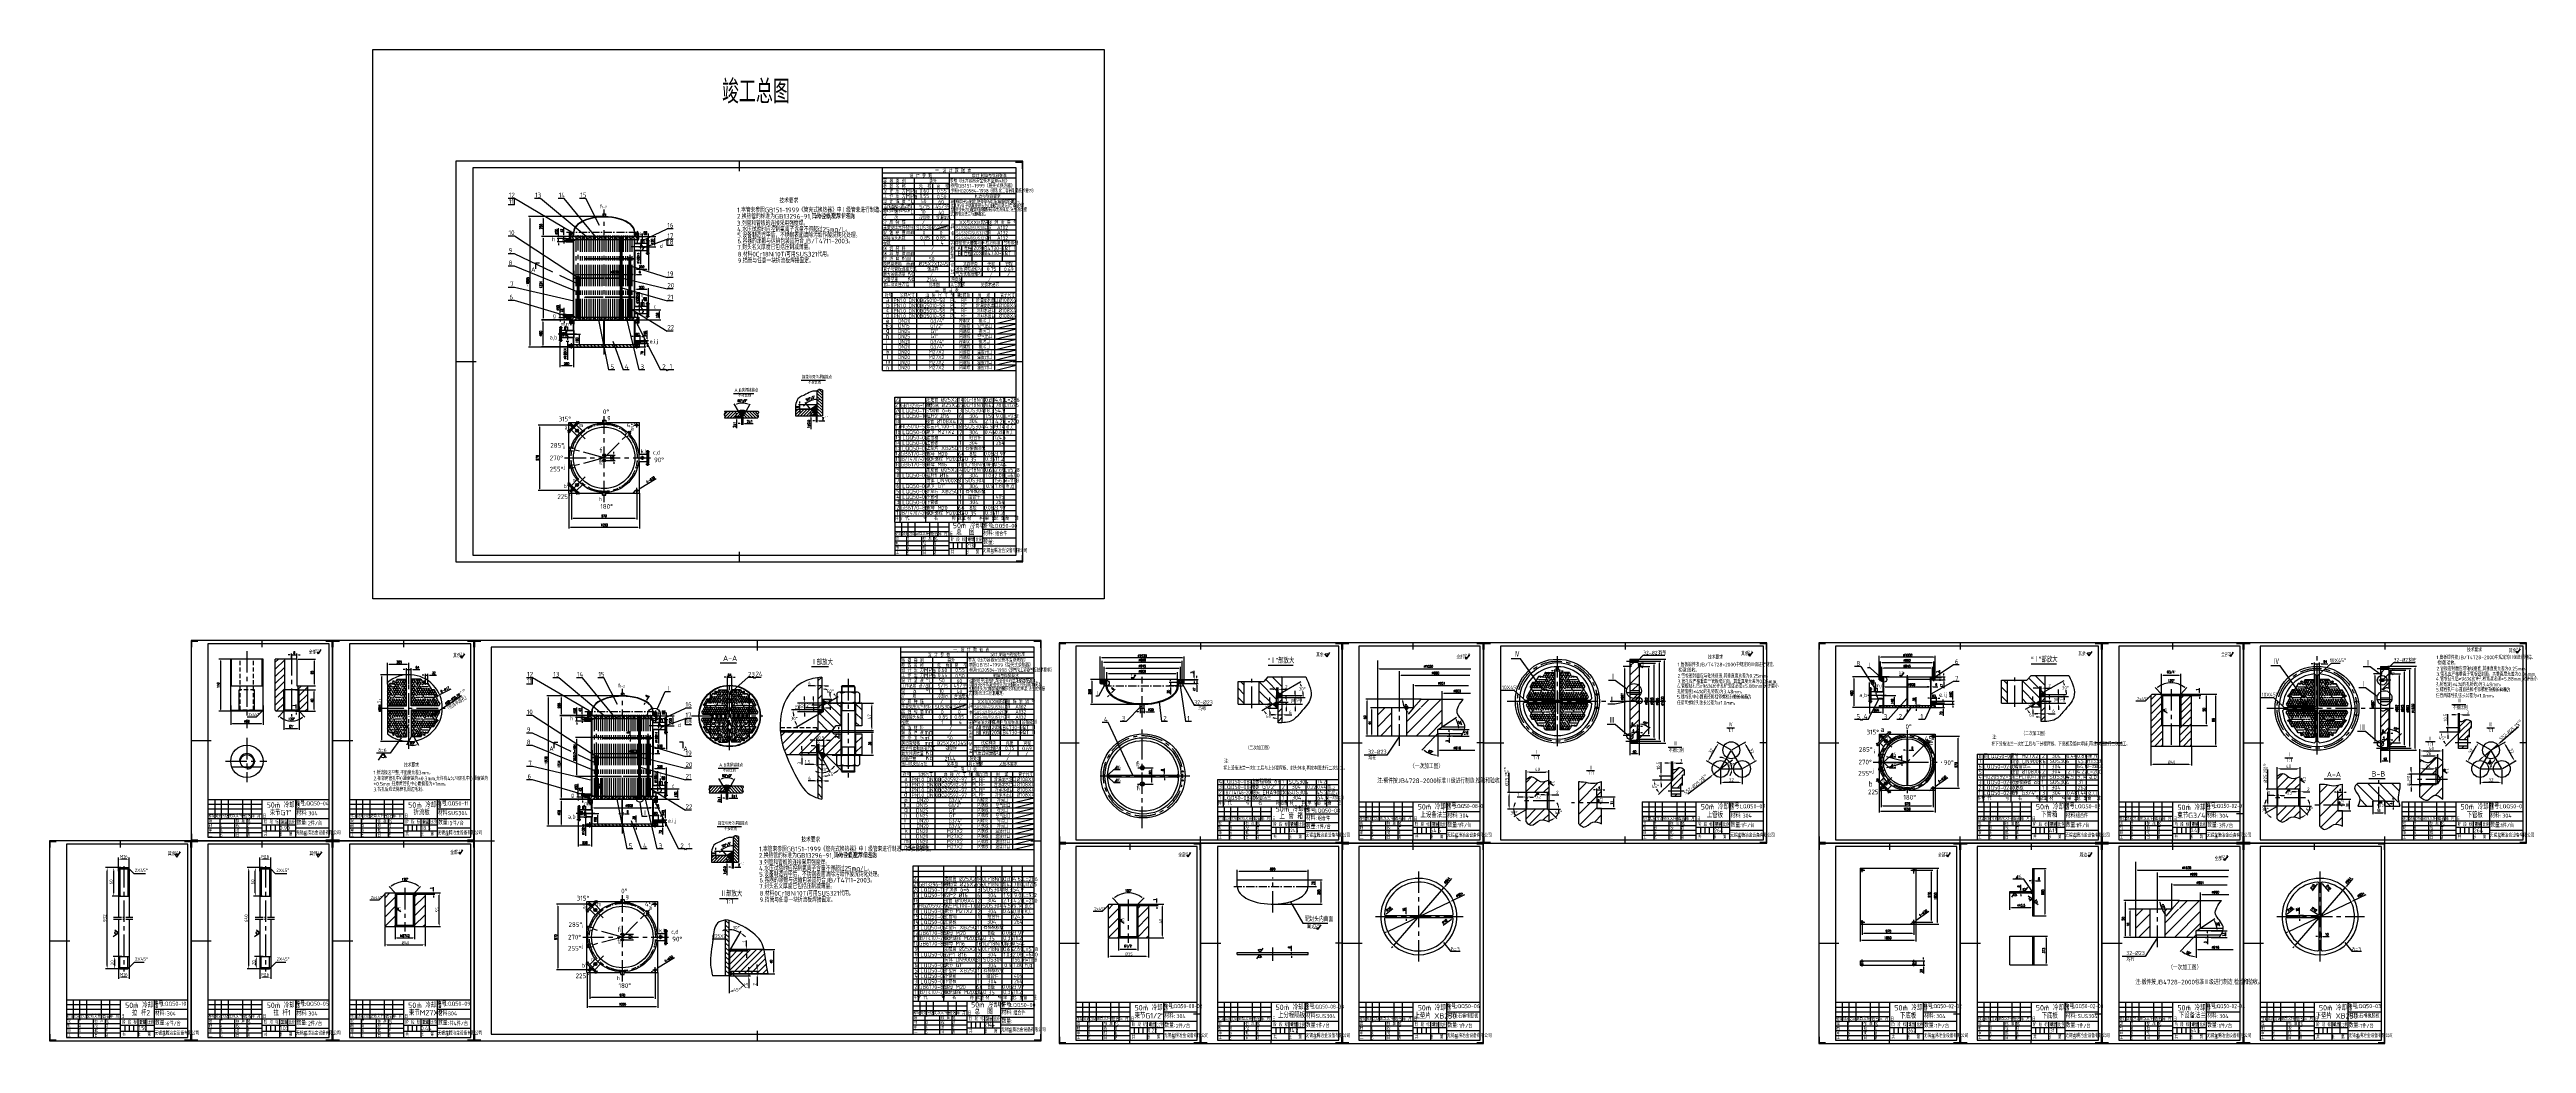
# Paper-space layout '布局1' of a CAD drawing. Extents: x 1187 to 4862, y -125 to 1349.
import ezdxf

# ---------------------------------------------------------------- set-up
doc = ezdxf.new("R2010")
doc.units = 0
doc.header["$MEASUREMENT"] = 0
for name, pattern in [('ACAD_ISO10W100', [18.5, 12, -3, 0.5, -3]), ('CENTER', [50.8, 31.75, -6.35, 6.35, -6.35]), ('DASHED', [0.75, 0.5, -0.25]), ('HIDDEN', [9.525, 6.35, -3.175])]:
    doc.linetypes.add(name, pattern=pattern)
doc.layers.get('DEFPOINTS').update_dxf_attribs({"linetype": 'CONTINUOUS'})
for name, color, linetype in [('一般注释', 5, 'CONTINUOUS'), ('中心线', 1, 'CENTER'), ('单点划线', 6, 'ACAD_ISO10W100'), ('可见轮廓线', 7, 'CONTINUOUS'), ('图框_外框线', 7, 'CONTINUOUS'), ('图框_标题栏文字', 6, 'CONTINUOUS'), ('填充剖面线', 3, 'CONTINUOUS'), ('尺寸标注', 5, 'CONTINUOUS'), ('细实线', 2, 'CONTINUOUS'), ('虚线', 4, 'HIDDEN'), ('轮廓虚线层', 7, 'DASHED')]:
    doc.layers.add(name, color=color, linetype=linetype)
doc.layers.add('图框_内框线', color=5, linetype='CONTINUOUS', lineweight=30)
doc.layers.add('图框_角线', color=5, linetype='CONTINUOUS', lineweight=30)
doc.styles.add('GK', font='gbenor.shx', dxfattribs={"height": 10})
doc.styles.get("Standard").update_dxf_attribs({"font": 'gbenor.shx'})
doc.styles.add('TH_GBDIM', font='romans.shx', dxfattribs={"width": 0.8, "bigfont": 'gbcbig.shx'})
doc.styles.add('ZT', font='gbenor.shx', dxfattribs={"height": 8})
doc.styles.add('件号及接点字头', font='gbenor.shx', dxfattribs={"height": 7, "bigfont": 'gbcbig.shx'})
doc.styles.add('工程字', font='gbenor.shx', dxfattribs={"bigfont": 'gbcbig.shx'})
doc.styles.add('总图名称', font='gbenor.shx', dxfattribs={"height": 8, "bigfont": 'gbcbig.shx'})
doc.styles.add('所有注释', font='gbenor.shx', dxfattribs={"height": 6, "bigfont": 'gbcbig.shx'})
doc.styles.add('管口名称', font='gbenor.shx', dxfattribs={"height": 10, "bigfont": 'gbcbig.shx'})
doc.dimstyles.new('GB-35', dxfattribs={"dimtxt": 3.5, "dimasz": 3.5, "dimexe": 1.75, "dimexo": 0.875, "dimgap": 0.875, "dimtad": 1, "dimdsep": 46, "dimtxsty": '工程字', "dimcen": 3.5, "dimadec": 0, "dimazin": 0, "dimtfac": 0.7, "dimtmove": 0, "dimatfit": 3, "dimfxl": 0, "dimtzin": 0, "dimarcsym": 0})
doc.dimstyles.new('GB-5', dxfattribs={"dimtxt": 5, "dimasz": 5, "dimexe": 2.5, "dimexo": 1, "dimgap": 1.25, "dimtad": 1, "dimdsep": 46, "dimtxsty": '工程字', "dimcen": 5, "dimadec": 0, "dimazin": 0, "dimtfac": 0.7, "dimtix": 1, "dimtmove": 0, "dimatfit": 3, "dimfxl": 0, "dimtzin": 0, "dimarcsym": 0})
doc.dimstyles.new('GB-5$2', dxfattribs={"dimtxt": 5, "dimasz": 5, "dimexe": 2.5, "dimexo": 1, "dimgap": 1.25, "dimtad": 1, "dimtih": 1, "dimtoh": 1, "dimdsep": 46, "dimtxsty": '工程字', "dimcen": 5, "dimazin": 0, "dimtfac": 0.7, "dimtix": 1, "dimtmove": 0, "dimatfit": 3, "dimfxl": 0, "dimtzin": 0, "dimarcsym": 0})
doc.dimstyles.new('TH_GBDIM', dxfattribs={"dimtxt": 3.5, "dimasz": 2.5, "dimexe": 2, "dimexo": 0, "dimgap": 1.5, "dimtad": 1, "dimdec": 1, "dimzin": 0, "dimdsep": 46, "dimtxsty": 'TH_GBDIM', "dimcen": 2.5, "dimclrd": 130, "dimclre": 130, "dimclrt": 3, "dimadec": 0, "dimazin": 0, "dimtfac": 0.714286, "dimtdec": 1, "dimtmove": 0, "dimatfit": 3, "dimfxl": 0, "dimtolj": 1, "dimtzin": 0, "dimlwd": -1, "dimlwe": -1, "dimarcsym": 0})
pattern_1 = [(315, (2136.1271, 773.6982), (0.6735192, 0.6735192), []), (45, (2136.1271, 773.6982), (-0.6735192, 0.6735192), [])]
pattern_2 = [(135, (3206.9251, -16.0921), (-0.6735192, -0.6735192), []), (225, (3206.9251, -16.0921), (0.6735192, -0.6735192), [])]
pattern_3 = [(135, (4339.2586, -14.3524), (-0.6735192, -0.6735192), []), (225, (4339.2586, -14.3524), (0.6735192, -0.6735192), [])]
pattern_4 = [(315, (9e-13, 598.234), (-1.3258252, -1.3258252), [])]
pattern_5 = [(135, (-27.0302, 710.54037), (-0.44194174, -0.44194174), []), (225, (-27.0302, 710.54037), (0.44194174, -0.44194174), [])]
pattern_6 = [(315, (-27.0302, 1308.7743), (-1.3258252, -1.3258252), [])]
pattern_7 = [(45, (-27.0302, 710.5404), (-1.3258252, 1.3258252), [])]

# ---------------------------------------------------------------- blocks, each defined once
blk = doc.blocks.new('*D40')
at = {"layer": 'DEFPOINTS', "color": 0}
for p in [(2325.7, 304.1), (2327.2, 304.1), (2327.2, 288.8)]:
    blk.add_point(p, dxfattribs=at)
at = {"layer": '尺寸标注', "color": 0, "lineweight": -2}
for p, q in [((2325.7, 303.1), (2325.7, 286.3)), ((2327.2, 303.1), (2327.2, 286.3)), ((2320.7, 288.8), (2308, 288.8)), ((2327.2, 288.8), (2325.7, 288.8)), ((2332.2, 288.8), (2337.2, 288.8))]:
    blk.add_line(p, q, dxfattribs=at)
at = {"layer": '尺寸标注', "color": 0}
for points in [[(2320.7, 289.7), (2320.7, 288), (2325.7, 288.8)], [(2332.2, 289.7), (2332.2, 288), (2327.2, 288.8)]]:
    blk.add_solid(points, dxfattribs=at)
at = {"layer": '尺寸标注', "color": 0, "insert": (2311.9, 292.6), "char_height": 5, "attachment_point": 5, "style": '工程字'}
blk.add_mtext('1.5', dxfattribs=at)
blk = doc.blocks.new('*D38')
at = {"layer": 'DEFPOINTS', "color": 0}
for p in [(2303.6, 305.7), (2325.7, 305.7), (2325.7, 302.7)]:
    blk.add_point(p, dxfattribs=at)
at = {"layer": '尺寸标注', "color": 0, "lineweight": -2}
for p, q in [((2324.7, 305.7), (2301.1, 305.7)), ((2324.7, 302.7), (2301.1, 302.7)), ((2303.6, 310.7), (2303.6, 315.7)), ((2303.6, 305.7), (2303.6, 302.7)), ((2303.6, 297.7), (2303.6, 288.4))]:
    blk.add_line(p, q, dxfattribs=at)
at = {"layer": '尺寸标注', "color": 0}
for points in [[(2302.8, 310.7), (2304.5, 310.7), (2303.6, 305.7)], [(2302.8, 297.7), (2304.5, 297.7), (2303.6, 302.7)]]:
    blk.add_solid(points, dxfattribs=at)
at = {"layer": '尺寸标注', "color": 0, "insert": (2299.9, 290.6), "char_height": 5, "attachment_point": 5, "rotation": 90, "style": '工程字'}
blk.add_mtext('3', dxfattribs=at)
blk = doc.blocks.new('*D34')
at = {"layer": 'DEFPOINTS', "color": 0}
for p in [(2333.2, 298.8), (2336.2, 305.7), (2339.2, 302.7), (2342.9, 272.5), (2333.2, 237)]:
    blk.add_point(p, dxfattribs=at)
at = {"layer": '尺寸标注', "color": 0, "lineweight": -2}
blk.add_line((2339.9, 302), (2361.5, 280.5), dxfattribs=at)
for start, end in [(277.6461, 284.4354), (301.0696, 307.3539)]:
    blk.add_arc((2333.2, 308.7), 37.5, start, end, dxfattribs=at)
at = {"layer": '尺寸标注', "color": 0}
for points in [[(2338.2, 270.8), (2338.1, 272.4), (2333.2, 271.2)], [(2355.4, 279.6), (2356.5, 278.3), (2359.7, 282.2)]]:
    blk.add_solid(points, dxfattribs=at)
at = {"layer": '尺寸标注', "color": 0, "insert": (2347.5, 274.1), "char_height": 5, "attachment_point": 5, "style": '工程字'}
blk.add_mtext('45%%D', dxfattribs=at)
blk = doc.blocks.new('*D46')
at = {"layer": 'DEFPOINTS', "color": 0}
for p in [(2333.2, 385.7), (2333.2, 379.7), (2345.6, 385.7)]:
    blk.add_point(p, dxfattribs=at)
at = {"layer": '尺寸标注', "color": 0, "lineweight": -2}
for p, q in [((2334.2, 385.7), (2348.1, 385.7)), ((2334.2, 379.7), (2348.1, 379.7)), ((2345.6, 390.7), (2345.6, 395.7)), ((2345.6, 379.7), (2345.6, 385.7)), ((2345.6, 374.7), (2345.6, 369.7))]:
    blk.add_line(p, q, dxfattribs=at)
at = {"layer": '尺寸标注', "color": 0}
for points in [[(2344.7, 390.7), (2346.4, 390.7), (2345.6, 385.7)], [(2344.7, 374.7), (2346.4, 374.7), (2345.6, 379.7)]]:
    blk.add_solid(points, dxfattribs=at)
at = {"layer": '尺寸标注', "color": 0, "insert": (2341.8, 382.7), "char_height": 5, "attachment_point": 5, "rotation": 90, "style": '工程字'}
blk.add_mtext('6', dxfattribs=at)
blk = doc.blocks.new('*D45')
at = {"layer": 'DEFPOINTS', "color": 0}
for p in [(2333.2, 374.4), (2335.2, 374.4), (2335.2, 372.6)]:
    blk.add_point(p, dxfattribs=at)
at = {"layer": '尺寸标注', "color": 0, "lineweight": -2}
for p, q in [((2328.2, 372.6), (2309.5, 372.6)), ((2333.2, 373.4), (2333.2, 370.1)), ((2335.2, 372.6), (2333.2, 372.6)), ((2335.2, 373.4), (2335.2, 370.1)), ((2340.2, 372.6), (2345.2, 372.6))]:
    blk.add_line(p, q, dxfattribs=at)
at = {"layer": '尺寸标注', "color": 0}
for points in [[(2328.2, 373.4), (2328.2, 371.7), (2333.2, 372.6)], [(2340.2, 373.4), (2340.2, 371.7), (2335.2, 372.6)]]:
    blk.add_solid(points, dxfattribs=at)
at = {"layer": '尺寸标注', "color": 0, "insert": (2311.8, 376.3), "char_height": 5, "attachment_point": 5, "style": '工程字'}
blk.add_mtext('2', dxfattribs=at)
blk = doc.blocks.new('*D41')
at = {"layer": 'DEFPOINTS', "color": 0}
for p in [(2333.2, 418.2), (2333.2, 369.7), (2335.2, 376.7), (2340.4, 379.7), (2349.3, 394.8)]:
    blk.add_point(p, dxfattribs=at)
at = {"layer": '尺寸标注', "color": 0, "lineweight": -2}
blk.add_line((2341.3, 380.2), (2357.1, 389.4), dxfattribs=at)
for start, end in [(72.2948, 78.5708), (41.4292, 45.9026)]:
    blk.add_arc((2333.2, 375.6), 25.1, start, end, dxfattribs=at)
at = {"layer": '尺寸标注', "color": 0}
for points in [[(2338.1, 399.4), (2338.2, 401), (2333.2, 400.7)], [(2352.7, 392.7), (2351.3, 391.7), (2354.9, 388.1)]]:
    blk.add_solid(points, dxfattribs=at)
at = {"layer": '尺寸标注', "color": 0, "insert": (2345.7, 397.3), "char_height": 5, "attachment_point": 5, "style": '工程字'}
blk.add_mtext('60%%d', dxfattribs=at)
blk = doc.blocks.new('*D39')
at = {"layer": 'DEFPOINTS', "color": 0}
for p in [(2327.2, 305.7), (2329.2, 316.1), (2329.2, 305.7)]:
    blk.add_point(p, dxfattribs=at)
at = {"layer": '尺寸标注', "color": 0, "lineweight": -2}
for p, q in [((2322.2, 316.1), (2317.2, 316.1)), ((2327.2, 306.7), (2327.2, 318.6)), ((2327.2, 316.1), (2329.2, 316.1)), ((2329.2, 306.7), (2329.2, 318.6)), ((2334.2, 316.1), (2339.2, 316.1))]:
    blk.add_line(p, q, dxfattribs=at)
at = {"layer": '尺寸标注', "color": 0}
for points in [[(2322.2, 316.9), (2322.2, 315.3), (2327.2, 316.1)], [(2334.2, 316.9), (2334.2, 315.3), (2329.2, 316.1)]]:
    blk.add_solid(points, dxfattribs=at)
at = {"layer": '尺寸标注', "color": 0, "insert": (2328.2, 319.9), "char_height": 5, "attachment_point": 5, "style": '工程字'}
blk.add_mtext('2', dxfattribs=at)
blk = doc.blocks.new('*D37')
at = {"layer": 'DEFPOINTS', "color": 0}
for p in [(2325.7, 305.7), (2336.2, 324.7), (2336.2, 305.7)]:
    blk.add_point(p, dxfattribs=at)
at = {"layer": '尺寸标注', "color": 0, "lineweight": -2}
for p, q in [((2320.7, 324.7), (2315.7, 324.7)), ((2325.7, 306.7), (2325.7, 327.2)), ((2325.7, 324.7), (2336.2, 324.7)), ((2336.2, 306.7), (2336.2, 327.2)), ((2341.2, 324.7), (2346.2, 324.7))]:
    blk.add_line(p, q, dxfattribs=at)
at = {"layer": '尺寸标注', "color": 0}
for points in [[(2320.7, 325.5), (2320.7, 323.8), (2325.7, 324.7)], [(2341.2, 325.5), (2341.2, 323.8), (2336.2, 324.7)]]:
    blk.add_solid(points, dxfattribs=at)
at = {"layer": '尺寸标注', "color": 0, "insert": (2330.9, 328.4), "char_height": 5, "attachment_point": 5, "style": '工程字'}
blk.add_mtext('10.5', dxfattribs=at)
blk = doc.blocks.new('*D35')
at = {"layer": 'DEFPOINTS', "color": 0}
for p in [(2327.2, 408.1), (2333.2, 408.1), (2333.2, 405.2)]:
    blk.add_point(p, dxfattribs=at)
at = {"layer": '尺寸标注', "color": 0, "lineweight": -2}
for p, q in [((2322.2, 405.2), (2312.6, 405.2)), ((2327.2, 407.1), (2327.2, 402.7)), ((2333.2, 405.2), (2327.2, 405.2)), ((2333.2, 407.1), (2333.2, 402.7)), ((2338.2, 405.2), (2343.2, 405.2))]:
    blk.add_line(p, q, dxfattribs=at)
at = {"layer": '尺寸标注', "color": 0}
for points in [[(2322.2, 406.1), (2322.2, 404.4), (2327.2, 405.2)], [(2338.2, 406.1), (2338.2, 404.4), (2333.2, 405.2)]]:
    blk.add_solid(points, dxfattribs=at)
at = {"layer": '尺寸标注', "color": 0, "insert": (2314.9, 409), "char_height": 5, "attachment_point": 5, "style": '工程字'}
blk.add_mtext('6', dxfattribs=at)
blk = doc.blocks.new('*D42')
at = {"layer": 'DEFPOINTS', "color": 0}
for p in [(2327.2, 369.7), (2335.2, 369.7), (2291.1, 361.1), (2327.2, 362.1), (2335.2, 366.7)]:
    blk.add_point(p, dxfattribs=at)
at = {"layer": '尺寸标注', "color": 0, "lineweight": -2}
for p, q in [((2326.2, 369.7), (2287.9, 369.7)), ((2326.3, 361.6), (2294.9, 343.5))]:
    blk.add_line(p, q, dxfattribs=at)
for start, end in [(185.7296, 190.5941), (199.4989, 204.2704)]:
    blk.add_arc((2340.4, 369.7), 50, start, end, dxfattribs=at)
at = {"layer": '尺寸标注', "color": 0}
for points in [[(2289.8, 364.7), (2291.4, 364.8), (2290.4, 369.7)], [(2295.5, 349.6), (2294, 348.8), (2297.1, 344.7)]]:
    blk.add_solid(points, dxfattribs=at)
at = {"layer": '尺寸标注', "color": 0, "insert": (2292.1, 356.8), "char_height": 5, "attachment_point": 5, "style": '工程字'}
blk.add_mtext('30%%D', dxfattribs=at)
blk = doc.blocks.new('*D47')
at = {"layer": 'DEFPOINTS', "color": 0}
for p in [(2320.9, 379.7), (2333.2, 379.7), (2333.2, 376.7)]:
    blk.add_point(p, dxfattribs=at)
at = {"layer": '尺寸标注', "color": 0, "lineweight": -2}
for p, q in [((2332.2, 379.7), (2318.4, 379.7)), ((2332.2, 376.7), (2318.4, 376.7)), ((2320.9, 384.7), (2320.9, 389.7)), ((2320.9, 376.7), (2320.9, 379.7)), ((2320.9, 371.7), (2320.9, 366.7))]:
    blk.add_line(p, q, dxfattribs=at)
at = {"layer": '尺寸标注', "color": 0}
for points in [[(2320, 384.7), (2321.7, 384.7), (2320.9, 379.7)], [(2320, 371.7), (2321.7, 371.7), (2320.9, 376.7)]]:
    blk.add_solid(points, dxfattribs=at)
at = {"layer": '尺寸标注', "color": 0, "insert": (2317.1, 378.2), "char_height": 5, "attachment_point": 5, "rotation": 90, "style": '工程字'}
blk.add_mtext('3', dxfattribs=at)
blk = doc.blocks.new('*D44')
at = {"layer": 'DEFPOINTS', "color": 0}
for p in [(2307.6, 369.7), (2333.2, 379.7), (2333.2, 369.7)]:
    blk.add_point(p, dxfattribs=at)
at = {"layer": '尺寸标注', "color": 0, "lineweight": -2}
for p, q in [((2332.2, 379.7), (2305.1, 379.7)), ((2332.2, 369.7), (2305.1, 369.7)), ((2307.6, 384.7), (2307.6, 389.7)), ((2307.6, 379.7), (2307.6, 369.7)), ((2307.6, 364.7), (2307.6, 359.7))]:
    blk.add_line(p, q, dxfattribs=at)
at = {"layer": '尺寸标注', "color": 0}
for points in [[(2306.8, 384.7), (2308.4, 384.7), (2307.6, 379.7)], [(2306.8, 364.7), (2308.4, 364.7), (2307.6, 369.7)]]:
    blk.add_solid(points, dxfattribs=at)
at = {"layer": '尺寸标注', "color": 0, "insert": (2303.8, 374.7), "char_height": 5, "attachment_point": 5, "rotation": 90, "style": '工程字'}
blk.add_mtext('10', dxfattribs=at)
blk = doc.blocks.new('*D43')
at = {"layer": 'DEFPOINTS', "color": 0}
for p in [(2299.4, 379.7), (2335.2, 379.7), (2335.2, 366.7)]:
    blk.add_point(p, dxfattribs=at)
at = {"layer": '尺寸标注', "color": 0, "lineweight": -2}
for p, q in [((2334.2, 379.7), (2296.9, 379.7)), ((2299.4, 371.7), (2299.4, 374.7)), ((2334.2, 366.7), (2296.9, 366.7))]:
    blk.add_line(p, q, dxfattribs=at)
at = {"layer": '尺寸标注', "color": 0}
for points in [[(2298.5, 374.7), (2300.2, 374.7), (2299.4, 379.7)], [(2298.5, 371.7), (2300.2, 371.7), (2299.4, 366.7)]]:
    blk.add_solid(points, dxfattribs=at)
at = {"layer": '尺寸标注', "color": 0, "insert": (2295.6, 373.2), "char_height": 5, "attachment_point": 5, "rotation": 90, "style": '工程字'}
blk.add_mtext('13', dxfattribs=at)
blk = doc.blocks.new('*D36')
at = {"layer": 'DEFPOINTS', "color": 0}
for p in [(2327.2, 261.1), (2333.2, 264.3), (2333.2, 261.1)]:
    blk.add_point(p, dxfattribs=at)
at = {"layer": '尺寸标注', "color": 0, "lineweight": -2}
for p, q in [((2322.2, 264.3), (2312.6, 264.3)), ((2327.2, 262.1), (2327.2, 266.8)), ((2333.2, 264.3), (2327.2, 264.3)), ((2333.2, 262.1), (2333.2, 266.8)), ((2338.2, 264.3), (2343.2, 264.3))]:
    blk.add_line(p, q, dxfattribs=at)
at = {"layer": '尺寸标注', "color": 0}
for points in [[(2322.2, 265.2), (2322.2, 263.5), (2327.2, 264.3)], [(2338.2, 265.2), (2338.2, 263.5), (2333.2, 264.3)]]:
    blk.add_solid(points, dxfattribs=at)
at = {"layer": '尺寸标注', "color": 0, "insert": (2314.9, 268.1), "char_height": 5, "attachment_point": 5, "style": '工程字'}
blk.add_mtext('6', dxfattribs=at)
blk = doc.blocks.new('*D48')
at = {"layer": 'DEFPOINTS', "color": 0}
for p in [(2348.1, 379.7), (2407.3, 379.7), (2348.2, 338.8)]:
    blk.add_point(p, dxfattribs=at)
at = {"layer": '尺寸标注', "color": 0, "lineweight": -2}
for p, q in [((2349.1, 379.7), (2409.8, 379.7)), ((2407.3, 343.8), (2407.3, 374.7)), ((2349.2, 338.8), (2409.8, 338.8))]:
    blk.add_line(p, q, dxfattribs=at)
at = {"layer": '尺寸标注', "color": 0}
for points in [[(2406.5, 374.7), (2408.2, 374.7), (2407.3, 379.7)], [(2406.5, 343.8), (2408.2, 343.8), (2407.3, 338.8)]]:
    blk.add_solid(points, dxfattribs=at)
at = {"layer": '尺寸标注', "color": 0, "insert": (2403.6, 359.3), "char_height": 5, "attachment_point": 5, "rotation": 90, "style": '工程字'}
blk.add_mtext('47', dxfattribs=at)
blk = doc.blocks.new('*D49')
at = {"layer": 'DEFPOINTS', "color": 0}
for p in [(2348.2, 336.7), (2351, 338.8), (2358.3, 338.8)]:
    blk.add_point(p, dxfattribs=at)
at = {"layer": '尺寸标注', "color": 5}
for p, q in [((2348.2, 336.7), (2360.3, 336.7)), ((2351, 338.8), (2360.3, 338.8)), ((2358.3, 341.3), (2358.3, 343.8)), ((2358.3, 338.8), (2358.3, 336.7)), ((2358.3, 334.2), (2358.3, 326.9))]:
    blk.add_line(p, q, dxfattribs=at)
for points in [[(2357.9, 341.3), (2358.7, 341.3), (2358.3, 338.8)], [(2357.9, 334.2), (2358.7, 334.2), (2358.3, 336.7)]]:
    blk.add_solid(points, dxfattribs=at)
at = {"layer": '尺寸标注', "color": 5, "insert": (2355, 329.3), "char_height": 3.5, "attachment_point": 5, "rotation": 90, "style": 'TH_GBDIM'}
blk.add_mtext('\\A1;3', dxfattribs=at)
blk = doc.blocks.new('*D52')
at = {"layer": 'DEFPOINTS', "color": 0}
for p in [(2199.9, 144.7), (2201.3, 144.7), (2201.3, 136.3)]:
    blk.add_point(p, dxfattribs=at)
at = {"layer": '可见轮廓线', "color": 5}
for p, q in [((2197.4, 136.3), (2194.9, 136.3)), ((2199.9, 144.7), (2199.9, 134.3)), ((2199.9, 136.3), (2201.3, 136.3)), ((2201.3, 144.7), (2201.3, 134.3)), ((2203.8, 136.3), (2212.7, 136.3))]:
    blk.add_line(p, q, dxfattribs=at)
for points in [[(2197.4, 136.7), (2197.4, 135.9), (2199.9, 136.3)], [(2203.8, 136.7), (2203.8, 135.9), (2201.3, 136.3)]]:
    blk.add_solid(points, dxfattribs=at)
at = {"layer": '可见轮廓线', "color": 5, "insert": (2210.2, 139.5), "char_height": 3.5, "attachment_point": 5, "style": 'TH_GBDIM'}
blk.add_mtext('\\A1;2', dxfattribs=at)
blk = doc.blocks.new('*D51')
at = {"layer": 'DEFPOINTS', "color": 0}
for p in [(2192, 143.9), (2199.9, 144.7), (2199.9, 143.9)]:
    blk.add_point(p, dxfattribs=at)
at = {"layer": '可见轮廓线', "color": 5}
for p, q in [((2192, 147.2), (2192, 149.7)), ((2199.9, 144.7), (2190, 144.7)), ((2199.9, 143.9), (2190, 143.9)), ((2192, 144.7), (2192, 143.9)), ((2192, 141.4), (2192, 124.3))]:
    blk.add_line(p, q, dxfattribs=at)
for points in [[(2191.6, 147.2), (2192.5, 147.2), (2192, 144.7)], [(2191.6, 141.4), (2192.5, 141.4), (2192, 143.9)]]:
    blk.add_solid(points, dxfattribs=at)
at = {"layer": '可见轮廓线', "color": 5, "insert": (2188.8, 131.6), "char_height": 3.5, "attachment_point": 5, "rotation": 90, "style": 'TH_GBDIM'}
blk.add_mtext('\\A1;1%%P0.5', dxfattribs=at)
blk = doc.blocks.new('*D50')
at = {"layer": 'DEFPOINTS', "color": 0}
for p in [(2191.9, 153.9), (2195.4, 167.4), (2201.3, 175.1), (2199.9, 144.7), (2201.3, 132.5)]:
    blk.add_point(p, dxfattribs=at)
at = {"layer": '可见轮廓线', "color": 5}
blk.add_line((2191.9, 153.9), (2183.6, 163.5), dxfattribs=at)
for start, end in [(136.5826, 142.2858), (90, 130.8794), (78.5936, 84.2968)]:
    blk.add_arc((2201.3, 143), 25.1, start, end, dxfattribs=at)
for points in [[(2182.8, 160.6), (2183.3, 159.9), (2184.9, 162)], [(2203.8, 167.6), (2203.8, 168.4), (2201.3, 168.1)]]:
    blk.add_solid(points, dxfattribs=at)
at = {"layer": '可见轮廓线', "color": 5, "insert": (2191.4, 169.6), "char_height": 3.5, "attachment_point": 5, "rotation": 20.4397, "style": 'TH_GBDIM'}
blk.add_mtext('\\A1;50%%D%%P5%%D', dxfattribs=at)
blk = doc.blocks.new('*D53')
at = {"layer": 'DEFPOINTS', "color": 0}
for p in [(2196.4, -17.8), (2200.4, -21.8), (2237.2, -21.8)]:
    blk.add_point(p, dxfattribs=at)
at = {"layer": '尺寸标注', "color": 0, "lineweight": -2}
for p, q in [((2197.4, -17.8), (2239.7, -17.8)), ((2201.4, -21.8), (2239.7, -21.8)), ((2237.2, -12.8), (2237.2, -7.8)), ((2237.2, -17.8), (2237.2, -21.8)), ((2237.2, -26.8), (2237.2, -39.6))]:
    blk.add_line(p, q, dxfattribs=at)
at = {"layer": '尺寸标注', "color": 0}
for points in [[(2236.4, -12.8), (2238, -12.8), (2237.2, -17.8)], [(2236.4, -26.8), (2238, -26.8), (2237.2, -21.8)]]:
    blk.add_solid(points, dxfattribs=at)
at = {"layer": '尺寸标注', "color": 0, "insert": (2233.4, -37.4), "char_height": 5, "attachment_point": 5, "rotation": 90, "style": '工程字'}
blk.add_mtext('2', dxfattribs=at)
blk = doc.blocks.new('*D55')
at = {"layer": 'DEFPOINTS', "color": 0}
for p in [(2195.4, 57.3), (2195.4, -24.8), (2196.4, -17.8), (2200.4, -21.8), (2203.4, -46.6)]:
    blk.add_point(p, dxfattribs=at)
at = {"layer": '尺寸标注', "color": 0, "lineweight": -2}
for p, q in [((2195.4, -25.8), (2195.4, -50.2)), ((2201.1, -22.5), (2219, -40.4))]:
    blk.add_line(p, q, dxfattribs=at)
for start, end in [(279.279, 281.0907), (304.96, 305.721)]:
    blk.add_arc((2195.4, -16.8), 30.9, start, end, dxfattribs=at)
at = {"layer": '尺寸标注', "color": 0}
for points in [[(2200.4, -48.1), (2200.3, -46.4), (2195.4, -47.7)], [(2212.9, -41.2), (2213.9, -42.5), (2217.2, -38.6)]]:
    blk.add_solid(points, dxfattribs=at)
at = {"layer": '尺寸标注', "color": 0, "insert": (2207.2, -45.3), "char_height": 5, "attachment_point": 5, "style": '工程字'}
blk.add_mtext('45°', dxfattribs=at)
blk = doc.blocks.new('*D56')
at = {"layer": 'DEFPOINTS', "color": 0}
for p in [(2196.4, 12.2), (2197.5, 14.2), (2221.5, 14.2)]:
    blk.add_point(p, dxfattribs=at)
at = {"layer": '尺寸标注', "color": 0, "lineweight": -2}
for p, q in [((2197.4, 12.2), (2224, 12.2)), ((2198.5, 14.2), (2224, 14.2)), ((2221.5, 19.2), (2221.5, 27.6)), ((2221.5, 12.2), (2221.5, 14.2)), ((2221.5, 7.2), (2221.5, 2.2))]:
    blk.add_line(p, q, dxfattribs=at)
at = {"layer": '尺寸标注', "color": 0}
for points in [[(2220.7, 19.2), (2222.3, 19.2), (2221.5, 14.2)], [(2220.7, 7.2), (2222.3, 7.2), (2221.5, 12.2)]]:
    blk.add_solid(points, dxfattribs=at)
at = {"layer": '尺寸标注', "color": 0, "insert": (2217.8, 25.9), "char_height": 5, "attachment_point": 5, "rotation": 90, "style": '工程字'}
blk.add_mtext('1', dxfattribs=at)
blk = doc.blocks.new('*D54')
at = {"layer": 'DEFPOINTS', "color": 0}
for p in [(2195.4, -24.8), (2200.4, -21.8), (2224.7, -24.8)]:
    blk.add_point(p, dxfattribs=at)
at = {"layer": '尺寸标注', "color": 0, "lineweight": -2}
for p, q in [((2196.4, -24.8), (2227.2, -24.8)), ((2201.4, -21.8), (2227.2, -21.8)), ((2224.7, -16.8), (2224.7, -11.8)), ((2224.7, -21.8), (2224.7, -24.8)), ((2224.7, -29.8), (2224.7, -42.8))]:
    blk.add_line(p, q, dxfattribs=at)
at = {"layer": '尺寸标注', "color": 0}
for points in [[(2223.8, -16.8), (2225.5, -16.8), (2224.7, -21.8)], [(2223.8, -29.8), (2225.5, -29.8), (2224.7, -24.8)]]:
    blk.add_solid(points, dxfattribs=at)
at = {"layer": '尺寸标注', "color": 0, "insert": (2220.9, -38.9), "char_height": 5, "attachment_point": 5, "rotation": 90, "style": '工程字'}
blk.add_mtext('1.5', dxfattribs=at)
blk = doc.blocks.new('*D57')
at = {"layer": 'DEFPOINTS', "color": 0}
for p in [(2191.3, 247.7), (2193.3, 247.7), (2193.3, 238.5)]:
    blk.add_point(p, dxfattribs=at)
at = {"layer": '尺寸标注', "color": 5}
for p, q in [((2188.8, 238.5), (2186.3, 238.5)), ((2191.3, 247.7), (2191.3, 236.5)), ((2191.3, 238.5), (2193.3, 238.5)), ((2193.3, 247.7), (2193.3, 236.5)), ((2195.8, 238.5), (2208.5, 238.5))]:
    blk.add_line(p, q, dxfattribs=at)
for points in [[(2188.8, 238.9), (2188.8, 238.1), (2191.3, 238.5)], [(2195.8, 238.9), (2195.8, 238.1), (2193.3, 238.5)]]:
    blk.add_solid(points, dxfattribs=at)
at = {"layer": '尺寸标注', "color": 5, "insert": (2203.4, 241.8), "char_height": 3.5, "attachment_point": 5, "style": 'TH_GBDIM'}
blk.add_mtext('\\A1;2%%P1', dxfattribs=at)
blk = doc.blocks.new('*D59')
at = {"layer": 'DEFPOINTS', "color": 0}
for p in [(2183.8, 246.8), (2192.5, 248.8), (2192.5, 246.8)]:
    blk.add_point(p, dxfattribs=at)
at = {"layer": '尺寸标注', "color": 5}
for p, q in [((2192.5, 248.8), (2181.8, 248.8)), ((2192.5, 246.8), (2181.8, 246.8)), ((2183.8, 251.3), (2183.8, 253.8)), ((2183.8, 248.8), (2183.8, 246.8)), ((2183.8, 244.3), (2183.8, 231.6))]:
    blk.add_line(p, q, dxfattribs=at)
for points in [[(2183.4, 251.3), (2184.2, 251.3), (2183.8, 248.8)], [(2183.4, 244.3), (2184.2, 244.3), (2183.8, 246.8)]]:
    blk.add_solid(points, dxfattribs=at)
at = {"layer": '尺寸标注', "color": 5, "insert": (2180.6, 236.7), "char_height": 3.5, "attachment_point": 5, "rotation": 90, "style": 'TH_GBDIM'}
blk.add_mtext('\\A1;2%%P1', dxfattribs=at)
blk = doc.blocks.new('*D58')
at = {"layer": 'DEFPOINTS', "color": 0}
for p in [(2196.1, 268.6), (2186.7, 256.8), (2191.3, 248.8), (2193.3, 248.8), (2197.9, 256.8)]:
    blk.add_point(p, dxfattribs=at)
at = {"layer": '可见轮廓线', "color": 5}
for p, q in [((2186.7, 256.8), (2180.4, 267.7)), ((2197.9, 256.8), (2204.2, 267.7))]:
    blk.add_line(p, q, dxfattribs=at)
blk.add_arc((2192.3, 247.1), 21.8, 66.5712, 113.4288, dxfattribs=at)
for points in [[(2183.8, 266.7), (2183.5, 267.5), (2181.4, 266)], [(2201.2, 267.5), (2200.8, 266.7), (2203.2, 266)]]:
    blk.add_solid(points, dxfattribs=at)
at = {"layer": '可见轮廓线', "color": 5, "insert": (2192.3, 272.2), "char_height": 3.5, "attachment_point": 5, "style": 'TH_GBDIM'}
blk.add_mtext('\\A1;60%%D%%P5%%D', dxfattribs=at)
blk = doc.blocks.new('*D67')
at = {"layer": 'DEFPOINTS', "color": 0}
for p in [(2997.5, 371.9), (3009.9, 377.9), (3009.9, 371.9)]:
    blk.add_point(p, dxfattribs=at)
at = {"layer": '尺寸标注', "color": 0, "lineweight": -2}
for p, q in [((3008.9, 377.9), (2995, 377.9)), ((3008.9, 371.9), (2995, 371.9)), ((2997.5, 382.9), (2997.5, 387.9)), ((2997.5, 377.9), (2997.5, 371.9)), ((2997.5, 366.9), (2997.5, 361.9))]:
    blk.add_line(p, q, dxfattribs=at)
at = {"layer": '尺寸标注', "color": 0}
for points in [[(2996.7, 382.9), (2998.3, 382.9), (2997.5, 377.9)], [(2996.7, 366.9), (2998.3, 366.9), (2997.5, 371.9)]]:
    blk.add_solid(points, dxfattribs=at)
at = {"layer": '尺寸标注', "color": 0, "insert": (2993.7, 374.9), "char_height": 5, "attachment_point": 5, "rotation": 90, "style": '工程字'}
blk.add_mtext('6', dxfattribs=at)
blk = doc.blocks.new('*D66')
at = {"layer": 'DEFPOINTS', "color": 0}
for p in [(3007.9, 400.1), (3007.9, 384.3), (3009.9, 384.3)]:
    blk.add_point(p, dxfattribs=at)
at = {"layer": '尺寸标注', "color": 0, "lineweight": -2}
for p, q in [((3002.9, 400.1), (2997.9, 400.1)), ((3007.9, 385.3), (3007.9, 402.6)), ((3007.9, 400.1), (3009.9, 400.1)), ((3009.9, 385.3), (3009.9, 402.6)), ((3014.9, 400.1), (3024.4, 400.1))]:
    blk.add_line(p, q, dxfattribs=at)
at = {"layer": '尺寸标注', "color": 0}
for points in [[(3002.9, 400.9), (3002.9, 399.2), (3007.9, 400.1)], [(3014.9, 400.9), (3014.9, 399.2), (3009.9, 400.1)]]:
    blk.add_solid(points, dxfattribs=at)
at = {"layer": '尺寸标注', "color": 0, "insert": (3022.1, 403.8), "char_height": 5, "attachment_point": 5, "style": '工程字'}
blk.add_mtext('2', dxfattribs=at)
blk = doc.blocks.new('*D65')
at = {"layer": 'DEFPOINTS', "color": 0}
for p in [(3002.7, 377.9), (3007.9, 380.9), (3009.9, 387.9), (2993.7, 362.8), (3009.9, 350.5)]:
    blk.add_point(p, dxfattribs=at)
at = {"layer": '尺寸标注', "color": 0, "lineweight": -2}
blk.add_line((3001.8, 377.4), (2986, 368.2), dxfattribs=at)
for start, end in [(221.4292, 225.9026), (252.2948, 258.5708)]:
    blk.add_arc((3009.9, 382), 25.1, start, end, dxfattribs=at)
at = {"layer": '尺寸标注', "color": 0}
for points in [[(2990.4, 364.9), (2991.7, 365.9), (2988.1, 369.5)], [(3005, 358.2), (3004.8, 356.6), (3009.9, 356.9)]]:
    blk.add_solid(points, dxfattribs=at)
at = {"layer": '尺寸标注', "color": 0, "insert": (2997.3, 360.3), "char_height": 5, "attachment_point": 5, "style": '工程字'}
blk.add_mtext('60%%d', dxfattribs=at)
blk = doc.blocks.new('*D64')
at = {"layer": 'DEFPOINTS', "color": 0}
for p in [(3009.9, 362.3), (3009.9, 359.1), (3015.9, 359.1)]:
    blk.add_point(p, dxfattribs=at)
at = {"layer": '尺寸标注', "color": 0, "lineweight": -2}
for p, q in [((3004.9, 362.3), (2999.9, 362.3)), ((3009.9, 360.1), (3009.9, 364.8)), ((3009.9, 362.3), (3015.9, 362.3)), ((3015.9, 360.1), (3015.9, 364.8)), ((3020.9, 362.3), (3030.5, 362.3))]:
    blk.add_line(p, q, dxfattribs=at)
at = {"layer": '尺寸标注', "color": 0}
for points in [[(3004.9, 363.1), (3004.9, 361.4), (3009.9, 362.3)], [(3020.9, 363.1), (3020.9, 361.4), (3015.9, 362.3)]]:
    blk.add_solid(points, dxfattribs=at)
at = {"layer": '尺寸标注', "color": 0, "insert": (3028.2, 366), "char_height": 5, "attachment_point": 5, "style": '工程字'}
blk.add_mtext('6', dxfattribs=at)
blk = doc.blocks.new('*D63')
at = {"layer": 'DEFPOINTS', "color": 0}
for p in [(3007.9, 390.9), (3007.9, 387.9), (3015.9, 395.5), (3015.9, 387.9), (3047, 395.7)]:
    blk.add_point(p, dxfattribs=at)
at = {"layer": '尺寸标注', "color": 0, "lineweight": -2}
for p, q in [((3016.7, 396), (3043.8, 411.6)), ((3016.9, 387.9), (3050.1, 387.9))]:
    blk.add_line(p, q, dxfattribs=at)
for start, end in [(21.7869, 23.6283), (6.3717, 11.7963)]:
    blk.add_arc((3002.7, 387.9), 45, start, end, dxfattribs=at)
at = {"layer": '尺寸标注', "color": 0}
for points in [[(3043.1, 405.5), (3044.6, 406.3), (3041.6, 410.4)], [(3048.2, 392.9), (3046.5, 392.8), (3047.6, 387.9)]]:
    blk.add_solid(points, dxfattribs=at)
at = {"layer": '尺寸标注', "color": 0, "insert": (3045.7, 400.8), "char_height": 5, "attachment_point": 5, "style": '工程字'}
blk.add_mtext('30%%D', dxfattribs=at)
blk = doc.blocks.new('*D62')
at = {"layer": 'DEFPOINTS', "color": 0}
for p in [(3009.9, 380.9), (3009.9, 377.9), (3022.2, 377.9)]:
    blk.add_point(p, dxfattribs=at)
at = {"layer": '尺寸标注', "color": 0, "lineweight": -2}
for p, q in [((3010.9, 380.9), (3024.7, 380.9)), ((3010.9, 377.9), (3024.7, 377.9)), ((3022.2, 385.9), (3022.2, 390.9)), ((3022.2, 380.9), (3022.2, 377.9)), ((3022.2, 372.9), (3022.2, 367.9))]:
    blk.add_line(p, q, dxfattribs=at)
at = {"layer": '尺寸标注', "color": 0}
for points in [[(3021.4, 385.9), (3023, 385.9), (3022.2, 380.9)], [(3021.4, 372.9), (3023, 372.9), (3022.2, 377.9)]]:
    blk.add_solid(points, dxfattribs=at)
at = {"layer": '尺寸标注', "color": 0, "insert": (3018.4, 379.4), "char_height": 5, "attachment_point": 5, "rotation": 90, "style": '工程字'}
blk.add_mtext('3', dxfattribs=at)
blk = doc.blocks.new('*D61')
at = {"layer": 'DEFPOINTS', "color": 0}
for p in [(3009.9, 387.9), (3009.9, 377.9), (3035.5, 387.9)]:
    blk.add_point(p, dxfattribs=at)
at = {"layer": '尺寸标注', "color": 0, "lineweight": -2}
for p, q in [((3010.9, 387.9), (3038, 387.9)), ((3010.9, 377.9), (3038, 377.9)), ((3035.5, 392.9), (3035.5, 397.9)), ((3035.5, 377.9), (3035.5, 387.9)), ((3035.5, 372.9), (3035.5, 367.9))]:
    blk.add_line(p, q, dxfattribs=at)
at = {"layer": '尺寸标注', "color": 0}
for points in [[(3034.6, 392.9), (3036.3, 392.9), (3035.5, 387.9)], [(3034.6, 372.9), (3036.3, 372.9), (3035.5, 377.9)]]:
    blk.add_solid(points, dxfattribs=at)
at = {"layer": '尺寸标注', "color": 0, "insert": (3031.7, 382.9), "char_height": 5, "attachment_point": 5, "rotation": 90, "style": '工程字'}
blk.add_mtext('10', dxfattribs=at)
blk = doc.blocks.new('*D60')
at = {"layer": 'DEFPOINTS', "color": 0}
for p in [(3007.9, 390.9), (3007.9, 377.9), (3043.7, 377.9)]:
    blk.add_point(p, dxfattribs=at)
at = {"layer": '尺寸标注', "color": 0, "lineweight": -2}
for p, q in [((3008.9, 390.9), (3046.2, 390.9)), ((3008.9, 377.9), (3046.2, 377.9)), ((3043.7, 385.9), (3043.7, 382.9))]:
    blk.add_line(p, q, dxfattribs=at)
at = {"layer": '尺寸标注', "color": 0}
for points in [[(3042.8, 385.9), (3044.5, 385.9), (3043.7, 390.9)], [(3042.8, 382.9), (3044.5, 382.9), (3043.7, 377.9)]]:
    blk.add_solid(points, dxfattribs=at)
at = {"layer": '尺寸标注', "color": 0, "insert": (3039.9, 384.4), "char_height": 5, "attachment_point": 5, "rotation": 90, "style": '工程字'}
blk.add_mtext('13', dxfattribs=at)
blk = doc.blocks.new('*D68')
at = {"layer": 'DEFPOINTS', "color": 0}
for p in [(2756, 414.9), (2861, 423.6), (2861, 414.9)]:
    blk.add_point(p, dxfattribs=at)
at = {"layer": '可见轮廓线', "color": 5}
for p, q in [((2756, 414.9), (2756, 425.6)), ((2758.5, 423.6), (2858.5, 423.6)), ((2861, 414.9), (2861, 425.6))]:
    blk.add_line(p, q, dxfattribs=at)
for points in [[(2758.5, 424), (2758.5, 423.1), (2756, 423.6)], [(2858.5, 424), (2858.5, 423.1), (2861, 423.6)]]:
    blk.add_solid(points, dxfattribs=at)
at = {"layer": '可见轮廓线', "color": 5, "insert": (2808.5, 426.8), "char_height": 3.5, "attachment_point": 5, "style": 'TH_GBDIM'}
blk.add_mtext('\\A1;%%C900', dxfattribs=at)
blk = doc.blocks.new('*D69')
at = {"layer": 'DEFPOINTS', "color": 0}
for p in [(2751.9, 414.9), (2865, 431.6), (2865, 414.9)]:
    blk.add_point(p, dxfattribs=at)
at = {"layer": '可见轮廓线', "color": 5}
for p, q in [((2751.9, 414.9), (2751.9, 433.6)), ((2754.4, 431.6), (2862.5, 431.6)), ((2865, 414.9), (2865, 433.6))]:
    blk.add_line(p, q, dxfattribs=at)
for points in [[(2754.4, 432), (2754.4, 431.2), (2751.9, 431.6)], [(2862.5, 432), (2862.5, 431.2), (2865, 431.6)]]:
    blk.add_solid(points, dxfattribs=at)
at = {"layer": '可见轮廓线', "color": 5, "insert": (2808.5, 434.8), "char_height": 3.5, "attachment_point": 5, "style": 'TH_GBDIM'}
blk.add_mtext('\\A1;%%C945', dxfattribs=at)
blk = doc.blocks.new('*D70')
at = {"layer": 'DEFPOINTS', "color": 0}
for p in [(2749.2, 440.1), (2749.2, 414.2), (2867.7, 414.2)]:
    blk.add_point(p, dxfattribs=at)
at = {"layer": '可见轮廓线', "color": 5}
for p, q in [((2749.2, 414.2), (2749.2, 442.1)), ((2867.7, 414.2), (2867.7, 442.1)), ((2865.2, 440.1), (2751.7, 440.1))]:
    blk.add_line(p, q, dxfattribs=at)
for points in [[(2751.7, 440.5), (2751.7, 439.7), (2749.2, 440.1)], [(2865.2, 440.5), (2865.2, 439.7), (2867.7, 440.1)]]:
    blk.add_solid(points, dxfattribs=at)
at = {"layer": '可见轮廓线', "color": 5, "insert": (2808.5, 443.4), "char_height": 3.5, "attachment_point": 5, "style": 'TH_GBDIM'}
blk.add_mtext('\\A1;%%C990', dxfattribs=at)
blk = doc.blocks.new('*D71')
at = {"layer": 'DEFPOINTS', "color": 0}
for p in [(2746.2, 446.6), (2746.2, 414.2), (2870.7, 414.2)]:
    blk.add_point(p, dxfattribs=at)
at = {"layer": '可见轮廓线', "color": 5}
for p, q in [((2746.2, 414.2), (2746.2, 448.6)), ((2868.2, 446.6), (2748.7, 446.6)), ((2870.7, 414.2), (2870.7, 448.6))]:
    blk.add_line(p, q, dxfattribs=at)
for points in [[(2748.7, 447), (2748.7, 446.2), (2746.2, 446.6)], [(2868.2, 447), (2868.2, 446.2), (2870.7, 446.6)]]:
    blk.add_solid(points, dxfattribs=at)
at = {"layer": '可见轮廓线', "color": 5, "insert": (2808.5, 449.9), "char_height": 3.5, "attachment_point": 5, "style": 'TH_GBDIM'}
blk.add_mtext('\\A1;%%C1030', dxfattribs=at)
blk = doc.blocks.new('*D72')
at = {"layer": 'DEFPOINTS', "color": 0}
for p in [(2841.7, 272.9), (2842.1, 272.9), (2842.1, 270.5)]:
    blk.add_point(p, dxfattribs=at)
at = {"layer": '单点划线', "color": 5}
for p, q in [((2842.1, 272.9), (2839.7, 272.9)), ((2842.1, 270.5), (2839.7, 270.5)), ((2841.7, 275.4), (2841.7, 282.8)), ((2841.7, 270.5), (2841.7, 272.9)), ((2841.7, 268), (2841.7, 265.5))]:
    blk.add_line(p, q, dxfattribs=at)
for points in [[(2841.3, 275.4), (2842.1, 275.4), (2841.7, 272.9)], [(2841.3, 268), (2842.1, 268), (2841.7, 270.5)]]:
    blk.add_solid(points, dxfattribs=at)
at = {"layer": '单点划线', "color": 5, "insert": (2838.4, 280.3), "char_height": 3.5, "attachment_point": 5, "rotation": 90, "style": 'TH_GBDIM'}
blk.add_mtext('\\A1;8', dxfattribs=at)
blk = doc.blocks.new('*D73')
at = {"layer": 'DEFPOINTS', "color": 0}
for p in [(2865, 414.9), (2865.7, 414.2), (2885.5, 414.9)]:
    blk.add_point(p, dxfattribs=at)
at = {"layer": '尺寸标注', "color": 5}
for p, q in [((2865, 414.9), (2887.5, 414.9)), ((2865.7, 414.2), (2887.5, 414.2)), ((2885.5, 417.4), (2885.5, 427.3)), ((2885.5, 414.2), (2885.5, 414.9)), ((2885.5, 411.7), (2885.5, 409.2))]:
    blk.add_line(p, q, dxfattribs=at)
for points in [[(2885.1, 417.4), (2885.9, 417.4), (2885.5, 414.9)], [(2885.1, 411.7), (2885.9, 411.7), (2885.5, 414.2)]]:
    blk.add_solid(points, dxfattribs=at)
at = {"layer": '尺寸标注', "color": 5, "insert": (2882.2, 424.9), "char_height": 3.5, "attachment_point": 5, "rotation": 90, "style": 'TH_GBDIM'}
blk.add_mtext('\\A1;3', dxfattribs=at)
blk = doc.blocks.new('*D74')
at = {"layer": 'DEFPOINTS', "color": 0}
for p in [(2865, 414.9), (2865, 408.9), (2889.2, 408.9)]:
    blk.add_point(p, dxfattribs=at)
at = {"layer": '尺寸标注', "color": 5}
for p, q in [((2865, 414.9), (2891.2, 414.9)), ((2865, 408.9), (2891.2, 408.9)), ((2889.2, 417.4), (2889.2, 419.9)), ((2889.2, 414.9), (2889.2, 408.9)), ((2889.2, 406.4), (2889.2, 396.4))]:
    blk.add_line(p, q, dxfattribs=at)
for points in [[(2888.8, 417.4), (2889.6, 417.4), (2889.2, 414.9)], [(2888.8, 406.4), (2889.6, 406.4), (2889.2, 408.9)]]:
    blk.add_solid(points, dxfattribs=at)
at = {"layer": '尺寸标注', "color": 5, "insert": (2885.9, 400.1), "char_height": 3.5, "attachment_point": 5, "rotation": 90, "style": 'TH_GBDIM'}
blk.add_mtext('\\A1;47', dxfattribs=at)
blk = doc.blocks.new('*D75')
at = {"layer": 'DEFPOINTS', "color": 0}
for p in [(2760.7, 392.6), (2761.5, 393.4), (2761.5, 393.4)]:
    blk.add_point(p, dxfattribs=at)
at = {"layer": '尺寸标注', "color": 5}
for p, q in [((2758.9, 390.9), (2757.1, 389.1)), ((2760.7, 392.6), (2761.5, 393.4)), ((2760.7, 392.6), (2762.1, 391.2)), ((2761.5, 393.4), (2762.9, 392)), ((2763.2, 395.2), (2768.4, 400.3))]:
    blk.add_line(p, q, dxfattribs=at)
for points in [[(2758.6, 391.2), (2759.2, 390.6), (2760.7, 392.6)], [(2762.9, 395.5), (2763.5, 394.9), (2761.5, 393.4)]]:
    blk.add_solid(points, dxfattribs=at)
at = {"layer": '尺寸标注', "color": 5, "insert": (2764.4, 401), "char_height": 3.5, "attachment_point": 5, "rotation": 44.9101, "style": 'TH_GBDIM'}
blk.add_mtext('\\A1;6', dxfattribs=at)
blk = doc.blocks.new('*D76')
at = {"layer": 'DEFPOINTS', "color": 0}
for p in [(2808.5, 414.9), (2733.8, 377.8), (2804.4, 377.8)]:
    blk.add_point(p, dxfattribs=at)
at = {"layer": '一般注释', "color": 5}
for p, q in [((2808.5, 414.9), (2731.8, 414.9)), ((2733.8, 412.4), (2733.8, 380.3)), ((2804.4, 377.8), (2731.8, 377.8))]:
    blk.add_line(p, q, dxfattribs=at)
for points in [[(2733.4, 412.4), (2734.2, 412.4), (2733.8, 414.9)], [(2733.4, 380.3), (2734.2, 380.3), (2733.8, 377.8)]]:
    blk.add_solid(points, dxfattribs=at)
at = {"layer": '一般注释', "color": 5, "insert": (2730.6, 396.4), "char_height": 3.5, "attachment_point": 5, "rotation": 90, "style": 'TH_GBDIM'}
blk.add_mtext('\\A1;298', dxfattribs=at)
blk = doc.blocks.new('*D77')
at = {"layer": 'DEFPOINTS', "color": 0}
for p in [(2805.5, 371.8), (2811.5, 371.8), (2811.5, 366.9)]:
    blk.add_point(p, dxfattribs=at)
at = {"layer": '一般注释', "color": 5}
for p, q in [((2805.5, 371.8), (2805.5, 364.9)), ((2811.5, 371.8), (2811.5, 364.9)), ((2803, 366.9), (2800.5, 366.9)), ((2805.5, 366.9), (2811.5, 366.9)), ((2814, 366.9), (2826.5, 366.9))]:
    blk.add_line(p, q, dxfattribs=at)
for points in [[(2803, 367.3), (2803, 366.5), (2805.5, 366.9)], [(2814, 367.3), (2814, 366.5), (2811.5, 366.9)]]:
    blk.add_solid(points, dxfattribs=at)
at = {"layer": '一般注释', "color": 5, "insert": (2821.5, 370.1), "char_height": 3.5, "attachment_point": 5, "style": 'TH_GBDIM'}
blk.add_mtext('\\A1;%%C35', dxfattribs=at)
blk = doc.blocks.new('*D78')
at = {"layer": 'DEFPOINTS', "color": 0}
for p in [(2850.5, 405.2), (2861, 410.4), (2861, 405.2)]:
    blk.add_point(p, dxfattribs=at)
at = {"layer": '一般注释', "color": 5}
for p, q in [((2861, 410.4), (2848.5, 410.4)), ((2861, 405.2), (2848.5, 405.2)), ((2850.5, 412.9), (2850.5, 415.4)), ((2850.5, 410.4), (2850.5, 405.2)), ((2850.5, 402.7), (2850.5, 392.6))]:
    blk.add_line(p, q, dxfattribs=at)
for points in [[(2850.1, 412.9), (2850.9, 412.9), (2850.5, 410.4)], [(2850.1, 402.7), (2850.9, 402.7), (2850.5, 405.2)]]:
    blk.add_solid(points, dxfattribs=at)
at = {"layer": '一般注释', "color": 5, "insert": (2847.2, 396.4), "char_height": 3.5, "attachment_point": 5, "rotation": 90, "style": 'TH_GBDIM'}
blk.add_mtext('\\A1;30', dxfattribs=at)
blk = doc.blocks.new('*D79')
at = {"layer": 'DEFPOINTS', "color": 0}
for p in [(3142.1, 385.6), (3222.3, 385.6), (3157.8, 330.8)]:
    blk.add_point(p, dxfattribs=at)
at = {"layer": '一般注释', "color": 5}
for p, q in [((3222.3, 385.6), (3140.1, 385.6)), ((3142.1, 333.3), (3142.1, 383.1)), ((3157.8, 330.8), (3140.1, 330.8))]:
    blk.add_line(p, q, dxfattribs=at)
for points in [[(3141.6, 383.1), (3142.5, 383.1), (3142.1, 385.6)], [(3141.6, 333.3), (3142.5, 333.3), (3142.1, 330.8)]]:
    blk.add_solid(points, dxfattribs=at)
at = {"layer": '一般注释', "color": 5, "insert": (3138.8, 358.6), "char_height": 3.5, "attachment_point": 5, "rotation": 90, "style": 'TH_GBDIM'}
blk.add_mtext('\\A1;50', dxfattribs=at)
blk = doc.blocks.new('*D80')
at = {"layer": 'DEFPOINTS', "color": 0}
for p in [(3269.3, 340.4), (3269.3, 330.8), (3291.3, 340.4)]:
    blk.add_point(p, dxfattribs=at)
at = {"layer": '一般注释', "color": 5}
for p, q in [((3269.3, 340.4), (3293.3, 340.4)), ((3269.3, 330.8), (3293.3, 330.8)), ((3291.3, 333.3), (3291.3, 337.9))]:
    blk.add_line(p, q, dxfattribs=at)
for points in [[(3290.9, 337.9), (3291.7, 337.9), (3291.3, 340.4)], [(3290.9, 333.3), (3291.7, 333.3), (3291.3, 330.8)]]:
    blk.add_solid(points, dxfattribs=at)
at = {"layer": '一般注释', "color": 5, "insert": (3288, 334.8), "char_height": 3.5, "attachment_point": 5, "rotation": 90, "style": 'TH_GBDIM'}
blk.add_mtext('\\A1;13', dxfattribs=at)
blk = doc.blocks.new('*D81')
at = {"layer": 'DEFPOINTS', "color": 0}
for p in [(3247, 340.4), (3247, 340.4), (3253.5, 344.7), (3277.7, 346.4), (3286.5, 340.4)]:
    blk.add_point(p, dxfattribs=at)
at = {"layer": '一般注释', "color": 5}
blk.add_line((3253.5, 344.7), (3274.7, 358.7), dxfattribs=at)
blk.add_arc((3247, 340.4), 31.2, 4.5855, 28.8893, dxfattribs=at)
for points in [[(3274, 355.2), (3274.7, 355.7), (3273.1, 357.6)], [(3278.6, 342.9), (3277.7, 342.8), (3278.2, 340.4)]]:
    blk.add_solid(points, dxfattribs=at)
at = {"layer": '一般注释', "color": 5, "insert": (3280, 350.3), "char_height": 3.5, "attachment_point": 5, "rotation": 286.7374, "style": 'TH_GBDIM'}
blk.add_mtext('\\A1;30%%D', dxfattribs=at)
blk = doc.blocks.new('*D82')
at = {"layer": 'DEFPOINTS', "color": 0}
for p in [(3260.9, 334.8), (3260.9, 330.8), (3263.8, 334.8)]:
    blk.add_point(p, dxfattribs=at)
at = {"layer": '一般注释', "color": 5}
for p, q in [((3260.9, 334.8), (3265.8, 334.8)), ((3260.9, 330.8), (3265.8, 330.8)), ((3263.8, 337.3), (3263.8, 339.8)), ((3263.8, 334.8), (3263.8, 330.8)), ((3263.8, 328.3), (3263.8, 321))]:
    blk.add_line(p, q, dxfattribs=at)
for points in [[(3263.4, 337.3), (3264.2, 337.3), (3263.8, 334.8)], [(3263.4, 328.3), (3264.2, 328.3), (3263.8, 330.8)]]:
    blk.add_solid(points, dxfattribs=at)
at = {"layer": '一般注释', "color": 5, "insert": (3260.6, 323.4), "char_height": 3.5, "attachment_point": 5, "rotation": 90, "style": 'TH_GBDIM'}
blk.add_mtext('\\A1;3', dxfattribs=at)
blk = doc.blocks.new('*D83')
at = {"layer": 'DEFPOINTS', "color": 0}
for p in [(3243.2, 330.8), (3247, 334.8), (3247, 334.8), (3231.2, 306.5), (3247, 313.9)]:
    blk.add_point(p, dxfattribs=at)
at = {"layer": '一般注释', "color": 5}
for p, q in [((3243.2, 330.8), (3223.2, 309.9)), ((3247, 313.9), (3247, 300.4))]:
    blk.add_line(p, q, dxfattribs=at)
blk.add_arc((3247, 334.8), 32.4, 230.6849, 265.5812, dxfattribs=at)
for points in [[(3226.2, 309.4), (3226.7, 310), (3224.6, 311.4)], [(3244.5, 302.9), (3244.5, 302), (3247, 302.4)]]:
    blk.add_solid(points, dxfattribs=at)
at = {"layer": '一般注释', "color": 5, "insert": (3236.1, 307.7), "char_height": 3.5, "attachment_point": 5, "rotation": 338.133, "style": 'TH_GBDIM'}
blk.add_mtext('\\A1;60%%D', dxfattribs=at)
blk = doc.blocks.new('*D84')
at = {"layer": 'DEFPOINTS', "color": 0}
for p in [(2773.4, 31.4), (2802.1, 31.4), (2802.1, 14.6)]:
    blk.add_point(p, dxfattribs=at)
at = {"layer": '可见轮廓线', "color": 5}
for p, q in [((2773.4, 31.4), (2773.4, 12.6)), ((2775.9, 14.6), (2799.6, 14.6)), ((2802.1, 31.4), (2802.1, 12.6))]:
    blk.add_line(p, q, dxfattribs=at)
for points in [[(2775.9, 15), (2775.9, 14.2), (2773.4, 14.6)], [(2799.6, 15), (2799.6, 14.2), (2802.1, 14.6)]]:
    blk.add_solid(points, dxfattribs=at)
at = {"layer": '可见轮廓线', "color": 5, "insert": (2787.8, 18.8), "char_height": 3.5, "attachment_point": 5, "style": 'TH_GBDIM'}
blk.add_mtext('\\A1;G1/2″', dxfattribs=at)
blk = doc.blocks.new('*D86')
at = {"layer": 'DEFPOINTS', "color": 0}
for p in [(2817.7, 81.4), (2838.7, 81.4), (2817.7, 31.4)]:
    blk.add_point(p, dxfattribs=at)
at = {"layer": '一般注释', "color": 0, "lineweight": -2}
for p, q in [((2818.6, 81.4), (2840.4, 81.4)), ((2838.7, 34.9), (2838.7, 77.9)), ((2818.6, 31.4), (2840.4, 31.4))]:
    blk.add_line(p, q, dxfattribs=at)
at = {"layer": '一般注释', "color": 0}
for points in [[(2838.1, 77.9), (2839.2, 77.9), (2838.7, 81.4)], [(2838.1, 34.9), (2839.2, 34.9), (2838.7, 31.4)]]:
    blk.add_solid(points, dxfattribs=at)
at = {"layer": '一般注释', "color": 0, "insert": (2835.5, 56.4), "char_height": 4.5, "attachment_point": 5, "rotation": 90, "style": '工程字'}
blk.add_mtext('40', dxfattribs=at)
blk = doc.blocks.new('*D85')
at = {"layer": 'DEFPOINTS', "color": 0}
for p in [(2757.7, 31.4), (2817.7, 31.4), (2817.7, 4.4)]:
    blk.add_point(p, dxfattribs=at)
at = {"layer": '一般注释', "color": 0, "lineweight": -2}
for p, q in [((2757.7, 30.5), (2757.7, 2.6)), ((2761.2, 4.4), (2814.2, 4.4)), ((2817.7, 30.5), (2817.7, 2.6))]:
    blk.add_line(p, q, dxfattribs=at)
at = {"layer": '一般注释', "color": 0}
for points in [[(2761.2, 5), (2761.2, 3.8), (2757.7, 4.4)], [(2814.2, 5), (2814.2, 3.8), (2817.7, 4.4)]]:
    blk.add_solid(points, dxfattribs=at)
at = {"layer": '一般注释', "color": 0, "insert": (2788.6, 7.5), "char_height": 4.5, "attachment_point": 5, "style": '工程字'}
blk.add_mtext('%%C35', dxfattribs=at)
blk = doc.blocks.new('*D87')
at = {"layer": 'DEFPOINTS', "color": 0}
for p in [(2773.4, 81.4), (2775.2, 79.4), (2795.7, 97.3), (2800.2, 79.4), (2802.1, 81.4)]:
    blk.add_point(p, dxfattribs=at)
at = {"layer": '一般注释', "color": 5}
for p, q in [((2773.4, 81.4), (2764.3, 91.1)), ((2802.1, 81.4), (2811.1, 91.1))]:
    blk.add_line(p, q, dxfattribs=at)
blk.add_arc((2787.7, 66), 32.3, 51.4017, 128.5983, dxfattribs=at)
for points in [[(2767.8, 90.9), (2767.3, 91.6), (2765.7, 89.6)], [(2808.2, 91.6), (2807.6, 90.9), (2809.8, 89.6)]]:
    blk.add_solid(points, dxfattribs=at)
at = {"layer": '一般注释', "color": 5, "insert": (2787.7, 101.6), "char_height": 3.5, "attachment_point": 5, "style": 'TH_GBDIM'}
blk.add_mtext('\\A1;120%%D', dxfattribs=at)
blk = doc.blocks.new('*D88')
at = {"layer": 'DEFPOINTS', "color": 0}
for p in [(2793.6, 81.4), (2793.6, 79.4), (2830.1, 81.4)]:
    blk.add_point(p, dxfattribs=at)
at = {"layer": '一般注释', "color": 5}
for p, q in [((2793.6, 81.4), (2832.1, 81.4)), ((2793.6, 79.4), (2832.1, 79.4)), ((2830.1, 83.9), (2830.1, 90)), ((2830.1, 79.4), (2830.1, 81.4)), ((2830.1, 76.9), (2830.1, 74.4))]:
    blk.add_line(p, q, dxfattribs=at)
for points in [[(2829.7, 83.9), (2830.5, 83.9), (2830.1, 81.4)], [(2829.7, 76.9), (2830.5, 76.9), (2830.1, 79.4)]]:
    blk.add_solid(points, dxfattribs=at)
at = {"layer": '一般注释', "color": 5, "insert": (2826.8, 88.2), "char_height": 3.5, "attachment_point": 5, "rotation": 90, "style": 'TH_GBDIM'}
blk.add_mtext('\\A1;1', dxfattribs=at)
blk = doc.blocks.new('*D89')
at = {"layer": 'DEFPOINTS', "color": 0}
for p in [(3041.1, 117.5), (3065.1, 117.5), (3041.1, 107.8)]:
    blk.add_point(p, dxfattribs=at)
at = {"layer": '可见轮廓线', "color": 5}
for p, q in [((3041.1, 117.5), (3067.1, 117.5)), ((3065.1, 110.3), (3065.1, 115)), ((3041.1, 107.8), (3067.1, 107.8))]:
    blk.add_line(p, q, dxfattribs=at)
for points in [[(3064.7, 115), (3065.5, 115), (3065.1, 117.5)], [(3064.7, 110.3), (3065.5, 110.3), (3065.1, 107.8)]]:
    blk.add_solid(points, dxfattribs=at)
at = {"layer": '可见轮廓线', "color": 5, "insert": (3061.8, 112.6), "char_height": 3.5, "attachment_point": 5, "rotation": 90, "style": 'TH_GBDIM'}
blk.add_mtext('\\A1;70', dxfattribs=at)
blk = doc.blocks.new('*D90')
at = {"layer": 'DEFPOINTS', "color": 0}
for p in [(3149.2, 372.6), (3157.8, 372.6), (3157.8, 330.8)]:
    blk.add_point(p, dxfattribs=at)
at = {"layer": '可见轮廓线', "color": 5}
for p, q in [((3157.8, 372.6), (3147.2, 372.6)), ((3149.2, 333.3), (3149.2, 370.1)), ((3157.8, 330.8), (3147.2, 330.8))]:
    blk.add_line(p, q, dxfattribs=at)
for points in [[(3148.8, 370.1), (3149.6, 370.1), (3149.2, 372.6)], [(3148.8, 333.3), (3149.6, 333.3), (3149.2, 330.8)]]:
    blk.add_solid(points, dxfattribs=at)
at = {"layer": '可见轮廓线', "color": 5, "insert": (3145.9, 350.2), "char_height": 3.5, "attachment_point": 5, "rotation": 90, "style": 'TH_GBDIM'}
blk.add_mtext('\\A1;44', dxfattribs=at)
blk = doc.blocks.new('*D91')
at = {"layer": 'DEFPOINTS', "color": 0}
for p in [(2949.5, 117.5), (3054.5, 130.5), (3054.5, 117.5)]:
    blk.add_point(p, dxfattribs=at)
at = {"layer": '尺寸标注', "color": 5}
for p, q in [((2949.5, 117.5), (2949.5, 132.5)), ((2952, 130.5), (3052, 130.5)), ((3054.5, 117.5), (3054.5, 132.5))]:
    blk.add_line(p, q, dxfattribs=at)
for points in [[(2952, 130.9), (2952, 130.1), (2949.5, 130.5)], [(3052, 130.9), (3052, 130.1), (3054.5, 130.5)]]:
    blk.add_solid(points, dxfattribs=at)
at = {"layer": '尺寸标注', "color": 5, "insert": (3002, 133.8), "char_height": 3.5, "attachment_point": 5, "style": 'TH_GBDIM'}
blk.add_mtext('\\A1;895', dxfattribs=at)
blk = doc.blocks.new('*D92')
at = {"layer": 'DEFPOINTS', "color": 0}
for p in [(3002, 117.5), (3002, 81.5), (3073.5, 81.5)]:
    blk.add_point(p, dxfattribs=at)
at = {"layer": '尺寸标注', "color": 5}
for p, q in [((3002, 117.5), (3075.5, 117.5)), ((3073.5, 115), (3073.5, 84)), ((3002, 81.5), (3075.5, 81.5))]:
    blk.add_line(p, q, dxfattribs=at)
for points in [[(3073.1, 115), (3073.9, 115), (3073.5, 117.5)], [(3073.1, 84), (3073.9, 84), (3073.5, 81.5)]]:
    blk.add_solid(points, dxfattribs=at)
at = {"layer": '尺寸标注', "color": 5, "insert": (3070.3, 99.5), "char_height": 3.5, "attachment_point": 5, "rotation": 90, "style": 'TH_GBDIM'}
blk.add_mtext('\\A1;295', dxfattribs=at)
blk = doc.blocks.new('*D93')
at = {"layer": 'DEFPOINTS', "color": 0}
for p in [(3028.4, 10), (3028.4, 6.9), (3030, 10)]:
    blk.add_point(p, dxfattribs=at)
at = {"layer": '尺寸标注', "color": 5}
for p, q in [((3028.4, 10), (3032, 10)), ((3028.4, 6.9), (3032, 6.9)), ((3030, 12.5), (3030, 19.9)), ((3030, 6.9), (3030, 10)), ((3030, 4.4), (3030, 1.9))]:
    blk.add_line(p, q, dxfattribs=at)
for points in [[(3029.5, 12.5), (3030.4, 12.5), (3030, 10)], [(3029.5, 4.4), (3030.4, 4.4), (3030, 6.9)]]:
    blk.add_solid(points, dxfattribs=at)
at = {"layer": '尺寸标注', "color": 5, "insert": (3026.7, 17.4), "char_height": 3.5, "attachment_point": 5, "rotation": 90, "style": 'TH_GBDIM'}
blk.add_mtext('\\A1;8', dxfattribs=at)
blk = doc.blocks.new('*D94')
at = {"layer": 'DEFPOINTS', "color": 0}
for p in [(2348.2, 336.7), (2348.2, 302.7), (2407.5, 302.7)]:
    blk.add_point(p, dxfattribs=at)
at = {"layer": '尺寸标注', "color": 5}
for p, q in [((2348.2, 336.7), (2409.5, 336.7)), ((2407.5, 334.2), (2407.5, 305.2)), ((2348.2, 302.7), (2409.5, 302.7))]:
    blk.add_line(p, q, dxfattribs=at)
for points in [[(2407, 334.2), (2407.9, 334.2), (2407.5, 336.7)], [(2407, 305.2), (2407.9, 305.2), (2407.5, 302.7)]]:
    blk.add_solid(points, dxfattribs=at)
at = {"layer": '尺寸标注', "color": 5, "insert": (2404.2, 319.7), "char_height": 3.5, "attachment_point": 5, "rotation": 90, "style": 'TH_GBDIM'}
blk.add_mtext('\\A1;36', dxfattribs=at)
blk = doc.blocks.new('*D95')
at = {"layer": 'DEFPOINTS', "color": 0}
for p in [(3195.8, 377.9), (3210.9, 372.6), (3222.3, 385.6), (3222.3, 385.6), (3284.8, 385.6)]:
    blk.add_point(p, dxfattribs=at)
at = {"layer": '尺寸标注', "color": 5}
for p, q in [((3222.3, 385.6), (3192.7, 385.6)), ((3210.9, 372.6), (3202.8, 363.3))]:
    blk.add_line(p, q, dxfattribs=at)
blk.add_arc((3222.3, 385.6), 27.7, 185.1799, 223.7717, dxfattribs=at)
for points in [[(3194.3, 383.1), (3195.2, 383.2), (3194.7, 385.6)], [(3202.6, 366.8), (3202.1, 366.2), (3204.1, 364.8)]]:
    blk.add_solid(points, dxfattribs=at)
at = {"layer": '尺寸标注', "color": 5, "insert": (3200.1, 375.5), "char_height": 3.5, "attachment_point": 5, "rotation": 294.4758, "style": 'TH_GBDIM'}
blk.add_mtext('\\A1;45%%D', dxfattribs=at)
blk = doc.blocks.new('*D113')
at = {"layer": 'DEFPOINTS', "color": 0}
for p in [(3409.9, 242.7), (3411.9, 243.5), (3411.9, 242.7)]:
    blk.add_point(p, dxfattribs=at)
at = {"layer": '尺寸标注', "color": 0, "lineweight": -2}
for p, q in [((3404.9, 243.5), (3399.9, 243.5)), ((3409.9, 243.7), (3409.9, 246)), ((3409.9, 243.5), (3411.9, 243.5)), ((3411.9, 243.7), (3411.9, 246)), ((3416.9, 243.5), (3426.5, 243.5))]:
    blk.add_line(p, q, dxfattribs=at)
at = {"layer": '尺寸标注', "color": 0}
for points in [[(3404.9, 244.3), (3404.9, 242.6), (3409.9, 243.5)], [(3416.9, 244.3), (3416.9, 242.6), (3411.9, 243.5)]]:
    blk.add_solid(points, dxfattribs=at)
at = {"layer": '尺寸标注', "color": 0, "insert": (3424.2, 247.2), "char_height": 5, "attachment_point": 5, "style": '工程字'}
blk.add_mtext('2', dxfattribs=at)
blk = doc.blocks.new('*D112')
at = {"layer": 'DEFPOINTS', "color": 0}
for p in [(3377.9, 241), (3377.9, 240.4), (3378.9, 241)]:
    blk.add_point(p, dxfattribs=at)
at = {"layer": '尺寸标注', "color": 0, "lineweight": -2}
for p, q in [((3372.9, 240.4), (3364.6, 240.4)), ((3378.9, 240.4), (3377.9, 240.4)), ((3377.9, 240), (3377.9, 237.9)), ((3378.9, 240), (3378.9, 237.9)), ((3383.9, 240.4), (3388.9, 240.4))]:
    blk.add_line(p, q, dxfattribs=at)
at = {"layer": '尺寸标注', "color": 0}
for points in [[(3372.9, 241.3), (3372.9, 239.6), (3377.9, 240.4)], [(3383.9, 241.3), (3383.9, 239.6), (3378.9, 240.4)]]:
    blk.add_solid(points, dxfattribs=at)
at = {"layer": '尺寸标注', "color": 0, "insert": (3366.3, 244.2), "char_height": 5, "attachment_point": 5, "style": '工程字'}
blk.add_mtext('1', dxfattribs=at)
blk = doc.blocks.new('*D111')
at = {"layer": 'DEFPOINTS', "color": 0}
for p in [(3378.9, 222.2), (3409.9, 222.2), (3409.9, 222.2), (3411.9, 220.2), (3424.4, 213.8)]:
    blk.add_point(p, dxfattribs=at)
at = {"layer": '尺寸标注', "color": 0, "lineweight": -2}
for p, q in [((3410.9, 222.2), (3429.1, 222.2)), ((3412.6, 219.5), (3423.5, 208.6))]:
    blk.add_line(p, q, dxfattribs=at)
for start, end in [(315, 0), (17.2074, 34.4147), (280.5853, 297.7926)]:
    blk.add_arc((3409.9, 222.2), 16.7, start, end, dxfattribs=at)
at = {"layer": '尺寸标注', "color": 0}
for points in [[(3426.7, 227.2), (3425.1, 227), (3426.6, 222.2)], [(3417.2, 208.1), (3418.2, 206.7), (3421.8, 210.3)]]:
    blk.add_solid(points, dxfattribs=at)
at = {"layer": '尺寸标注', "color": 0, "insert": (3426.1, 217.8), "char_height": 5, "attachment_point": 5, "style": '工程字'}
blk.add_mtext('45%%D', dxfattribs=at)
blk = doc.blocks.new('*D110')
at = {"layer": 'DEFPOINTS', "color": 0}
for p in [(3377.9, 221.6), (3378.9, 222.2), (3378.9, 222.2), (3409.9, 222.2), (3360.6, 215.5)]:
    blk.add_point(p, dxfattribs=at)
at = {"layer": '尺寸标注', "color": 0, "lineweight": -2}
for p, q in [((3377.9, 222.2), (3356.9, 222.2)), ((3377.1, 221.1), (3359.8, 211.1))]:
    blk.add_line(p, q, dxfattribs=at)
for start, end in [(180, 210), (150.6049, 165.3024), (224.6976, 239.3951)]:
    blk.add_arc((3378.9, 222.2), 19.5, start, end, dxfattribs=at)
at = {"layer": '尺寸标注', "color": 0}
for points in [[(3360.9, 227), (3359.2, 227.2), (3359.4, 222.2)], [(3364.4, 207.9), (3365.7, 208.9), (3362, 212.4)]]:
    blk.add_solid(points, dxfattribs=at)
at = {"layer": '尺寸标注', "color": 0, "insert": (3360, 217.2), "char_height": 5, "attachment_point": 5, "style": '工程字'}
blk.add_mtext('30%%D', dxfattribs=at)
blk = doc.blocks.new('*D109')
at = {"layer": 'DEFPOINTS', "color": 0}
for p in [(3352.8, 222.2), (3396.2, 247.2), (3396.2, 222.2)]:
    blk.add_point(p, dxfattribs=at)
at = {"layer": '尺寸标注', "color": 0, "lineweight": -2}
for p, q in [((3352.8, 247.2), (3352.8, 276.5)), ((3395.2, 247.2), (3350.3, 247.2)), ((3395.2, 222.2), (3350.3, 222.2)), ((3352.8, 227.2), (3352.8, 242.2))]:
    blk.add_line(p, q, dxfattribs=at)
at = {"layer": '尺寸标注', "color": 0}
for points in [[(3352, 242.2), (3353.7, 242.2), (3352.8, 247.2)], [(3352, 227.2), (3353.7, 227.2), (3352.8, 222.2)]]:
    blk.add_solid(points, dxfattribs=at)
at = {"layer": '尺寸标注', "color": 0, "insert": (3349.1, 267.5), "char_height": 5, "attachment_point": 5, "rotation": 90, "style": '工程字'}
blk.add_mtext('%%C25.25', dxfattribs=at)
blk = doc.blocks.new('*D108')
at = {"layer": 'DEFPOINTS', "color": 0}
for p in [(4704.1, 262.7), (4728.1, 282.2), (4728.1, 262.7)]:
    blk.add_point(p, dxfattribs=at)
at = {"layer": '尺寸标注', "color": 0, "lineweight": -2}
for p, q in [((4704.1, 263.7), (4704.1, 284.7)), ((4709.1, 282.2), (4723.1, 282.2)), ((4728.1, 263.7), (4728.1, 284.7))]:
    blk.add_line(p, q, dxfattribs=at)
at = {"layer": '尺寸标注', "color": 0}
for points in [[(4709.1, 283.1), (4709.1, 281.4), (4704.1, 282.2)], [(4723.1, 283.1), (4723.1, 281.4), (4728.1, 282.2)]]:
    blk.add_solid(points, dxfattribs=at)
at = {"layer": '尺寸标注', "color": 0, "insert": (4716.1, 286), "char_height": 5, "attachment_point": 5, "style": '工程字'}
blk.add_mtext('24', dxfattribs=at)
blk = doc.blocks.new('*D107')
at = {"layer": 'DEFPOINTS', "color": 0}
for p in [(4730.6, 301.3), (4704.1, 270.5), (4730.6, 259.8)]:
    blk.add_point(p, dxfattribs=at)
at = {"layer": '尺寸标注', "color": 0, "lineweight": -2}
for p, q in [((4704.1, 271.5), (4704.1, 303.8)), ((4709.1, 301.3), (4725.6, 301.3)), ((4730.6, 260.8), (4730.6, 303.8))]:
    blk.add_line(p, q, dxfattribs=at)
at = {"layer": '尺寸标注', "color": 0}
for points in [[(4709.1, 302.1), (4709.1, 300.4), (4704.1, 301.3)], [(4725.6, 302.1), (4725.6, 300.4), (4730.6, 301.3)]]:
    blk.add_solid(points, dxfattribs=at)
at = {"layer": '尺寸标注', "color": 0, "insert": (4717.3, 305), "char_height": 5, "attachment_point": 5, "style": '工程字'}
blk.add_mtext('26', dxfattribs=at)
blk = doc.blocks.new('*D106')
at = {"layer": 'DEFPOINTS', "color": 0}
for p in [(4691.1, 258.5), (4708.3, 274.5), (4708.3, 258.5)]:
    blk.add_point(p, dxfattribs=at)
at = {"layer": '尺寸标注', "color": 0, "lineweight": -2}
for p, q in [((4707.3, 274.5), (4688.6, 274.5)), ((4707.3, 258.5), (4688.6, 258.5)), ((4691.1, 279.5), (4691.1, 284.5)), ((4691.1, 274.5), (4691.1, 258.5)), ((4691.1, 253.5), (4691.1, 248.5))]:
    blk.add_line(p, q, dxfattribs=at)
at = {"layer": '尺寸标注', "color": 0}
for points in [[(4690.3, 279.5), (4692, 279.5), (4691.1, 274.5)], [(4690.3, 253.5), (4692, 253.5), (4691.1, 258.5)]]:
    blk.add_solid(points, dxfattribs=at)
at = {"layer": '尺寸标注', "color": 0, "insert": (4687.4, 266.5), "char_height": 5, "attachment_point": 5, "rotation": 90, "style": '工程字'}
blk.add_mtext('8-M16', dxfattribs=at)
blk = doc.blocks.new('*D105')
at = {"layer": 'DEFPOINTS', "color": 0}
for p in [(4738.1, 308.7), (4704.1, 293.8), (4738.1, 293.8)]:
    blk.add_point(p, dxfattribs=at)
at = {"layer": '尺寸标注', "color": 0, "lineweight": -2}
for p, q in [((4704.1, 294.8), (4704.1, 311.2)), ((4709.1, 308.7), (4733.1, 308.7)), ((4738.1, 294.8), (4738.1, 311.2))]:
    blk.add_line(p, q, dxfattribs=at)
at = {"layer": '尺寸标注', "color": 0}
for points in [[(4709.1, 309.5), (4709.1, 307.9), (4704.1, 308.7)], [(4733.1, 309.5), (4733.1, 307.9), (4738.1, 308.7)]]:
    blk.add_solid(points, dxfattribs=at)
at = {"layer": '尺寸标注', "color": 0, "insert": (4721.1, 312.5), "char_height": 5, "attachment_point": 5, "style": '工程字'}
blk.add_mtext('40', dxfattribs=at)
blk = doc.blocks.new('*D104')
at = {"layer": 'DEFPOINTS', "color": 0}
for p in [(3377.9, 257.5), (3411.9, 277.5), (3411.9, 257.5)]:
    blk.add_point(p, dxfattribs=at)
at = {"layer": '尺寸标注', "color": 0, "lineweight": -2}
for p, q in [((3377.9, 258.5), (3377.9, 280)), ((3382.9, 277.5), (3406.9, 277.5)), ((3411.9, 258.5), (3411.9, 280))]:
    blk.add_line(p, q, dxfattribs=at)
at = {"layer": '尺寸标注', "color": 0}
for points in [[(3382.9, 278.4), (3382.9, 276.7), (3377.9, 277.5)], [(3406.9, 278.4), (3406.9, 276.7), (3411.9, 277.5)]]:
    blk.add_solid(points, dxfattribs=at)
at = {"layer": '尺寸标注', "color": 0, "insert": (3394.9, 281.3), "char_height": 5, "attachment_point": 5, "style": '工程字'}
blk.add_mtext('40', dxfattribs=at)
blk = doc.blocks.new('*D103')
at = {"layer": 'DEFPOINTS', "color": 0}
for p in [(3578.1, 265.2), (3595.5, 271.5), (3595.5, 265.2)]:
    blk.add_point(p, dxfattribs=at)
at = {"layer": '尺寸标注', "color": 0, "lineweight": -2}
for p, q in [((3594.5, 271.5), (3575.6, 271.5)), ((3594.5, 265.2), (3575.6, 265.2)), ((3578.1, 276.5), (3578.1, 292)), ((3578.1, 265.2), (3578.1, 271.5)), ((3578.1, 260.2), (3578.1, 255.2))]:
    blk.add_line(p, q, dxfattribs=at)
at = {"layer": '尺寸标注', "color": 0}
for points in [[(3577.3, 276.5), (3578.9, 276.5), (3578.1, 271.5)], [(3577.3, 260.2), (3578.9, 260.2), (3578.1, 265.2)]]:
    blk.add_solid(points, dxfattribs=at)
at = {"layer": '尺寸标注', "color": 0, "insert": (3574.3, 286.7), "char_height": 5, "attachment_point": 5, "rotation": 90, "style": '工程字'}
blk.add_mtext('10.5', dxfattribs=at)
blk = doc.blocks.new('*D102')
at = {"layer": 'DEFPOINTS', "color": 0}
for p in [(3589.2, 265.2), (3593.7, 263.4), (3594.5, 265.2), (3595.5, 265.2), (3571.9, 251.5)]:
    blk.add_point(p, dxfattribs=at)
at = {"layer": '尺寸标注', "color": 0, "lineweight": -2}
for p, q in [((3588.2, 265.2), (3565.7, 265.2)), ((3593, 262.6), (3574.4, 244.1))]:
    blk.add_line(p, q, dxfattribs=at)
for start, end in [(190.5128, 190.9599), (207.7077, 214.4872)]:
    blk.add_arc((3595.5, 265.2), 27.3, start, end, dxfattribs=at)
at = {"layer": '尺寸标注', "color": 0}
for points in [[(3567.9, 260.1), (3569.5, 260.2), (3568.2, 265.2)], [(3573.7, 250.2), (3572.4, 249.2), (3576.2, 245.9)]]:
    blk.add_solid(points, dxfattribs=at)
at = {"layer": '尺寸标注', "color": 0, "insert": (3569.7, 256.2), "char_height": 5, "attachment_point": 5, "style": '工程字'}
blk.add_mtext('45%%D', dxfattribs=at)
blk = doc.blocks.new('*D101')
at = {"layer": 'DEFPOINTS', "color": 0}
for p in [(3593.7, 268), (3595.5, 290.8), (3595.5, 268)]:
    blk.add_point(p, dxfattribs=at)
at = {"layer": '尺寸标注', "color": 0, "lineweight": -2}
for p, q in [((3588.7, 290.8), (3583.7, 290.8)), ((3593.7, 269), (3593.7, 293.3)), ((3593.7, 290.8), (3595.5, 290.8)), ((3595.5, 269), (3595.5, 293.3)), ((3600.5, 290.8), (3609.9, 290.8))]:
    blk.add_line(p, q, dxfattribs=at)
at = {"layer": '尺寸标注', "color": 0}
for points in [[(3588.7, 291.6), (3588.7, 290), (3593.7, 290.8)], [(3600.5, 291.6), (3600.5, 290), (3595.5, 290.8)]]:
    blk.add_solid(points, dxfattribs=at)
at = {"layer": '尺寸标注', "color": 0, "insert": (3607.7, 294.5), "char_height": 5, "attachment_point": 5, "style": '工程字'}
blk.add_mtext('3', dxfattribs=at)
blk = doc.blocks.new('*D100')
at = {"layer": 'DEFPOINTS', "color": 0}
for p in [(3666.4, 282), (3666.4, 262.1), (3698.4, 282)]:
    blk.add_point(p, dxfattribs=at)
at = {"layer": '尺寸标注', "color": 0, "lineweight": -2}
for p, q in [((3666.4, 281), (3666.4, 259.6)), ((3693.4, 262.1), (3671.4, 262.1)), ((3698.4, 281), (3698.4, 259.6))]:
    blk.add_line(p, q, dxfattribs=at)
at = {"layer": '尺寸标注', "color": 0}
for points in [[(3671.4, 262.9), (3671.4, 261.2), (3666.4, 262.1)], [(3693.4, 262.9), (3693.4, 261.2), (3698.4, 262.1)]]:
    blk.add_solid(points, dxfattribs=at)
at = {"layer": '尺寸标注', "color": 0, "insert": (3682.4, 265.8), "char_height": 5, "attachment_point": 5, "style": '工程字'}
blk.add_mtext('32', dxfattribs=at)
blk = doc.blocks.new('*D99')
at = {"layer": 'DEFPOINTS', "color": 0}
for p in [(3663.6, 320.6), (3682.4, 309.8), (3666.4, 282)]:
    blk.add_point(p, dxfattribs=at)
at = {"layer": '尺寸标注', "color": 0, "lineweight": -2}
for p, q in [((3665.5, 282.5), (3645.4, 294.1)), ((3650.1, 297.2), (3661.1, 316.3)), ((3681.5, 310.3), (3661.4, 321.8))]:
    blk.add_line(p, q, dxfattribs=at)
at = {"layer": '尺寸标注', "color": 0}
for points in [[(3649.4, 297.6), (3650.8, 296.8), (3647.6, 292.9)], [(3660.4, 316.7), (3661.8, 315.8), (3663.6, 320.6)]]:
    blk.add_solid(points, dxfattribs=at)
at = {"layer": '尺寸标注', "color": 0, "insert": (3652.3, 308.6), "char_height": 5, "attachment_point": 5, "rotation": 60, "style": '工程字'}
blk.add_mtext('32', dxfattribs=at)
blk = doc.blocks.new('*D98')
at = {"layer": 'DEFPOINTS', "color": 0}
for p in [(3682.4, 309.8), (3701.7, 320.9), (3698.4, 282)]:
    blk.add_point(p, dxfattribs=at)
at = {"layer": '尺寸标注', "color": 0, "lineweight": -2}
for p, q in [((3683.2, 310.3), (3703.9, 322.2)), ((3699.2, 282.5), (3719.9, 294.5)), ((3715.2, 297.5), (3704.2, 316.6))]:
    blk.add_line(p, q, dxfattribs=at)
at = {"layer": '尺寸标注', "color": 0}
for points in [[(3704.9, 317), (3703.5, 316.2), (3701.7, 320.9)], [(3715.9, 298), (3714.5, 297.1), (3717.7, 293.2)]]:
    blk.add_solid(points, dxfattribs=at)
at = {"layer": '尺寸标注', "color": 0, "insert": (3712.9, 308.9), "char_height": 5, "attachment_point": 5, "rotation": 300, "style": '工程字'}
blk.add_mtext('32', dxfattribs=at)
blk = doc.blocks.new('*D97')
at = {"layer": 'DEFPOINTS', "color": 0}
for p in [(3682.4, 309.8), (3666.4, 282), (3666.4, 282), (3679.4, 292.9), (3698.4, 282)]:
    blk.add_point(p, dxfattribs=at)
at = {"layer": '尺寸标注', "color": 0, "lineweight": -2}
for start, end in [(76.9484, 93.8967), (0, 60), (326.1033, 343.0516)]:
    blk.add_arc((3666.4, 282), 17, start, end, dxfattribs=at)
at = {"layer": '尺寸标注', "color": 0}
for points in [[(3670.5, 299.3), (3669.9, 297.8), (3674.8, 296.7)], [(3681.8, 277.2), (3683.4, 277), (3683.3, 282)]]:
    blk.add_solid(points, dxfattribs=at)
at = {"layer": '尺寸标注', "color": 0, "insert": (3682, 288.5), "char_height": 5, "attachment_point": 5, "style": '工程字'}
blk.add_mtext('60%%d', dxfattribs=at)
blk = doc.blocks.new('*D96')
at = {"layer": 'DEFPOINTS', "color": 0}
for p in [(3656.4, 274.5), (3676.3, 289.6)]:
    blk.add_point(p, dxfattribs=at)
at = {"layer": '尺寸标注', "color": 0, "lineweight": -2}
for p, q in [((3680.3, 292.6), (3684.3, 295.7)), ((3617.8, 245.1), (3652.4, 271.5)), ((3676.3, 289.6), (3656.4, 274.5))]:
    blk.add_line(p, q, dxfattribs=at)
at = {"layer": '尺寸标注', "color": 0}
for points in [[(3651.9, 272.1), (3652.9, 270.8), (3656.4, 274.5)], [(3679.8, 293.3), (3680.8, 292), (3676.3, 289.6)]]:
    blk.add_solid(points, dxfattribs=at)
at = {"layer": '尺寸标注', "color": 0, "insert": (3627.3, 257.1), "char_height": 5, "attachment_point": 5, "rotation": 37.2402, "style": '工程字'}
blk.add_mtext('552-%%C25.25', dxfattribs=at)
blk = doc.blocks.new('*D114')
at = {"layer": 'DEFPOINTS', "color": 0}
for p in [(3482.9, 240.8), (3490, 251), (3490, 240.8)]:
    blk.add_point(p, dxfattribs=at)
at = {"layer": '尺寸标注', "color": 5}
for p, q in [((3480.4, 251), (3477.9, 251)), ((3482.9, 240.8), (3482.9, 253)), ((3482.9, 251), (3490, 251)), ((3490, 240.8), (3490, 253)), ((3492.5, 251), (3495, 251))]:
    blk.add_line(p, q, dxfattribs=at)
for points in [[(3480.4, 251.4), (3480.4, 250.6), (3482.9, 251)], [(3492.5, 251.4), (3492.5, 250.6), (3490, 251)]]:
    blk.add_solid(points, dxfattribs=at)
at = {"layer": '尺寸标注', "color": 5, "insert": (3486.5, 254.2), "char_height": 3.5, "attachment_point": 5, "style": 'TH_GBDIM'}
blk.add_mtext('\\A1;4', dxfattribs=at)
blk = doc.blocks.new('*D115')
at = {"layer": 'DEFPOINTS', "color": 0}
for p in [(3482.9, 240.8), (3482.9, 223.2), (3508.3, 240.8)]:
    blk.add_point(p, dxfattribs=at)
at = {"layer": '尺寸标注', "color": 5}
for p, q in [((3482.9, 240.8), (3510.3, 240.8)), ((3482.9, 223.2), (3510.3, 223.2)), ((3508.3, 225.7), (3508.3, 238.3))]:
    blk.add_line(p, q, dxfattribs=at)
for points in [[(3507.9, 238.3), (3508.7, 238.3), (3508.3, 240.8)], [(3507.9, 225.7), (3508.7, 225.7), (3508.3, 223.2)]]:
    blk.add_solid(points, dxfattribs=at)
at = {"layer": '尺寸标注', "color": 5, "insert": (3505, 232), "char_height": 3.5, "attachment_point": 5, "rotation": 90, "style": 'TH_GBDIM'}
blk.add_mtext('\\A1;11', dxfattribs=at)
blk = doc.blocks.new('*D116')
at = {"layer": 'DEFPOINTS', "color": 0}
for p in [(3545.6, 433.7), (3545.6, 331.5), (3559.7, 331.5)]:
    blk.add_point(p, dxfattribs=at)
at = {"layer": '尺寸标注', "color": 5}
for p, q in [((3545.6, 433.7), (3561.7, 433.7)), ((3559.7, 431.2), (3559.7, 334)), ((3545.6, 331.5), (3561.7, 331.5))]:
    blk.add_line(p, q, dxfattribs=at)
for points in [[(3559.3, 431.2), (3560.1, 431.2), (3559.7, 433.7)], [(3559.3, 334), (3560.1, 334), (3559.7, 331.5)]]:
    blk.add_solid(points, dxfattribs=at)
at = {"layer": '尺寸标注', "color": 5, "insert": (3556.4, 382.6), "char_height": 3.5, "attachment_point": 5, "rotation": 90, "style": 'TH_GBDIM'}
blk.add_mtext('\\A1;%%C892', dxfattribs=at)
blk = doc.blocks.new('*D117')
at = {"layer": 'DEFPOINTS', "color": 0}
for p in [(3544.5, 439.1), (3567.8, 439.1), (3544.5, 326.1)]:
    blk.add_point(p, dxfattribs=at)
at = {"layer": '尺寸标注', "color": 5}
for p, q in [((3544.5, 439.1), (3569.8, 439.1)), ((3567.8, 328.6), (3567.8, 436.6)), ((3544.5, 326.1), (3569.8, 326.1))]:
    blk.add_line(p, q, dxfattribs=at)
for points in [[(3567.4, 436.6), (3568.2, 436.6), (3567.8, 439.1)], [(3567.4, 328.6), (3568.2, 328.6), (3567.8, 326.1)]]:
    blk.add_solid(points, dxfattribs=at)
at = {"layer": '尺寸标注', "color": 5, "insert": (3564.5, 382.6), "char_height": 3.5, "attachment_point": 5, "rotation": 90, "style": 'TH_GBDIM'}
blk.add_mtext('\\A1;%%C945', dxfattribs=at)
blk = doc.blocks.new('*D118')
at = {"layer": 'DEFPOINTS', "color": 0}
for p in [(3543.1, 441.9), (3575.7, 441.9), (3543.1, 323.4)]:
    blk.add_point(p, dxfattribs=at)
at = {"layer": '尺寸标注', "color": 5}
for p, q in [((3543.1, 441.9), (3577.7, 441.9)), ((3575.7, 325.9), (3575.7, 439.4)), ((3543.1, 323.4), (3577.7, 323.4))]:
    blk.add_line(p, q, dxfattribs=at)
for points in [[(3575.3, 439.4), (3576.1, 439.4), (3575.7, 441.9)], [(3575.3, 325.9), (3576.1, 325.9), (3575.7, 323.4)]]:
    blk.add_solid(points, dxfattribs=at)
at = {"layer": '尺寸标注', "color": 5, "insert": (3572.5, 381.9), "char_height": 3.5, "attachment_point": 5, "rotation": 90, "style": 'TH_GBDIM'}
blk.add_mtext('\\A1;%%C990', dxfattribs=at)
blk = doc.blocks.new('*D119')
at = {"layer": 'DEFPOINTS', "color": 0}
for p in [(3543.1, 444.9), (3583.5, 444.9), (3543.1, 320.4)]:
    blk.add_point(p, dxfattribs=at)
at = {"layer": '尺寸标注', "color": 5}
for p, q in [((3543.1, 444.9), (3585.5, 444.9)), ((3583.5, 322.9), (3583.5, 442.4)), ((3543.1, 320.4), (3585.5, 320.4))]:
    blk.add_line(p, q, dxfattribs=at)
for points in [[(3583.1, 442.4), (3583.9, 442.4), (3583.5, 444.9)], [(3583.1, 322.9), (3583.9, 322.9), (3583.5, 320.4)]]:
    blk.add_solid(points, dxfattribs=at)
at = {"layer": '尺寸标注', "color": 5, "insert": (3580.2, 382.6), "char_height": 3.5, "attachment_point": 5, "rotation": 90, "style": 'TH_GBDIM'}
blk.add_mtext('\\A1;%%C1030', dxfattribs=at)
blk = doc.blocks.new('*D120')
at = {"layer": 'DEFPOINTS', "color": 0}
for p in [(3531.9, 433.7), (3523.8, 331.5), (3531.9, 331.5)]:
    blk.add_point(p, dxfattribs=at)
at = {"layer": '尺寸标注', "color": 5}
for p, q in [((3531.9, 433.7), (3521.8, 433.7)), ((3523.8, 431.2), (3523.8, 334)), ((3531.9, 331.5), (3521.8, 331.5))]:
    blk.add_line(p, q, dxfattribs=at)
for points in [[(3523.4, 431.2), (3524.3, 431.2), (3523.8, 433.7)], [(3523.4, 334), (3524.3, 334), (3523.8, 331.5)]]:
    blk.add_solid(points, dxfattribs=at)
at = {"layer": '尺寸标注', "color": 5, "insert": (3520.6, 389.2), "char_height": 3.5, "attachment_point": 5, "rotation": 90, "style": 'TH_GBDIM'}
blk.add_mtext('\\A1;%%C897', dxfattribs=at)
blk = doc.blocks.new('*D121')
at = {"layer": 'DEFPOINTS', "color": 0}
for p in [(3544.5, 336.1), (3545.6, 331.5), (3544.5, 330.4)]:
    blk.add_point(p, dxfattribs=at)
at = {"layer": '尺寸标注', "color": 5}
for p, q in [((3542, 336.1), (3534.5, 336.1)), ((3544.5, 330.4), (3544.5, 338.1)), ((3545.6, 336.1), (3544.5, 336.1)), ((3545.6, 331.5), (3545.6, 338.1)), ((3548.1, 336.1), (3550.6, 336.1))]:
    blk.add_line(p, q, dxfattribs=at)
for points in [[(3542, 336.5), (3542, 335.7), (3544.5, 336.1)], [(3548.1, 336.5), (3548.1, 335.7), (3545.6, 336.1)]]:
    blk.add_solid(points, dxfattribs=at)
at = {"layer": '尺寸标注', "color": 5, "insert": (3537, 339.3), "char_height": 3.5, "attachment_point": 5, "style": 'TH_GBDIM'}
blk.add_mtext('\\A1;4', dxfattribs=at)
blk = doc.blocks.new('*D122')
at = {"layer": 'DEFPOINTS', "color": 0}
for p in [(3543.1, 345.7), (3543.1, 326.1), (3545.6, 326.1)]:
    blk.add_point(p, dxfattribs=at)
at = {"layer": '尺寸标注', "color": 5}
for p, q in [((3540.6, 345.7), (3533.3, 345.7)), ((3543.1, 326.1), (3543.1, 347.7)), ((3545.6, 345.7), (3543.1, 345.7)), ((3545.6, 326.1), (3545.6, 347.7)), ((3548.1, 345.7), (3550.6, 345.7))]:
    blk.add_line(p, q, dxfattribs=at)
for points in [[(3540.6, 346.1), (3540.6, 345.3), (3543.1, 345.7)], [(3548.1, 346.1), (3548.1, 345.3), (3545.6, 345.7)]]:
    blk.add_solid(points, dxfattribs=at)
at = {"layer": '尺寸标注', "color": 5, "insert": (3535.7, 349), "char_height": 3.5, "attachment_point": 5, "style": 'TH_GBDIM'}
blk.add_mtext('\\A1;6', dxfattribs=at)
blk = doc.blocks.new('*D123')
at = {"layer": 'DEFPOINTS', "color": 0}
for p in [(3531.9, 331.5), (3545.6, 331.5), (3531.9, 304.5)]:
    blk.add_point(p, dxfattribs=at)
at = {"layer": '尺寸标注', "color": 5}
for p, q in [((3531.9, 331.5), (3531.9, 302.5)), ((3545.6, 331.5), (3545.6, 302.5)), ((3543.1, 304.5), (3534.4, 304.5))]:
    blk.add_line(p, q, dxfattribs=at)
for points in [[(3534.4, 304.9), (3534.4, 304), (3531.9, 304.5)], [(3543.1, 304.9), (3543.1, 304), (3545.6, 304.5)]]:
    blk.add_solid(points, dxfattribs=at)
at = {"layer": '尺寸标注', "color": 5, "insert": (3538.8, 307.7), "char_height": 3.5, "attachment_point": 5, "style": 'TH_GBDIM'}
blk.add_mtext('\\A1;40', dxfattribs=at)
blk = doc.blocks.new('*D124')
at = {"layer": 'DEFPOINTS', "color": 0}
for p in [(3905.5, 391.1), (3905.5, 373.1), (3924.4, 391.1)]:
    blk.add_point(p, dxfattribs=at)
at = {"layer": '尺寸标注', "color": 5}
for p, q in [((3905.5, 391.1), (3926.4, 391.1)), ((3905.5, 373.1), (3926.4, 373.1)), ((3924.4, 375.6), (3924.4, 388.6))]:
    blk.add_line(p, q, dxfattribs=at)
for points in [[(3924, 388.6), (3924.8, 388.6), (3924.4, 391.1)], [(3924, 375.6), (3924.8, 375.6), (3924.4, 373.1)]]:
    blk.add_solid(points, dxfattribs=at)
at = {"layer": '尺寸标注', "color": 5, "insert": (3921.1, 382.1), "char_height": 3.5, "attachment_point": 5, "rotation": 90, "style": 'TH_GBDIM'}
blk.add_mtext('\\A1;140', dxfattribs=at)
blk = doc.blocks.new('*D127')
at = {"layer": 'DEFPOINTS', "color": 0}
for p in [(3956.9, 376.1), (3962.8, 376.1), (3962.8, 373.1)]:
    blk.add_point(p, dxfattribs=at)
at = {"layer": '尺寸标注', "color": 5}
for p, q in [((3962.8, 376.1), (3954.9, 376.1)), ((3962.8, 373.1), (3954.9, 373.1)), ((3956.9, 378.6), (3956.9, 388.7)), ((3956.9, 373.1), (3956.9, 376.1)), ((3956.9, 370.6), (3956.9, 368.1))]:
    blk.add_line(p, q, dxfattribs=at)
for points in [[(3956.4, 378.6), (3957.3, 378.6), (3956.9, 376.1)], [(3956.4, 370.6), (3957.3, 370.6), (3956.9, 373.1)]]:
    blk.add_solid(points, dxfattribs=at)
at = {"layer": '尺寸标注', "color": 5, "insert": (3953.6, 384.9), "char_height": 3.5, "attachment_point": 5, "rotation": 90, "style": 'TH_GBDIM'}
blk.add_mtext('\\A1;30', dxfattribs=at)
blk = doc.blocks.new('*D125')
at = {"layer": 'DEFPOINTS', "color": 0}
for p in [(3980.9, 380.1), (3980.9, 373.1), (3996.9, 380.1)]:
    blk.add_point(p, dxfattribs=at)
at = {"layer": '尺寸标注', "color": 5}
for p, q in [((3980.9, 380.1), (3998.9, 380.1)), ((3980.9, 373.1), (3998.9, 373.1)), ((3996.9, 382.6), (3996.9, 385.1)), ((3996.9, 380.1), (3996.9, 373.1)), ((3996.9, 370.6), (3996.9, 360.6))]:
    blk.add_line(p, q, dxfattribs=at)
for points in [[(3996.5, 382.6), (3997.3, 382.6), (3996.9, 380.1)], [(3996.5, 370.6), (3997.3, 370.6), (3996.9, 373.1)]]:
    blk.add_solid(points, dxfattribs=at)
at = {"layer": '尺寸标注', "color": 5, "insert": (3993.7, 364.4), "char_height": 3.5, "attachment_point": 5, "rotation": 90, "style": 'TH_GBDIM'}
blk.add_mtext('\\A1;70', dxfattribs=at)
blk = doc.blocks.new('*D126')
at = {"layer": 'DEFPOINTS', "color": 0}
for p in [(3984.2, 382.3), (3984.2, 377.9), (4011, 382.3)]:
    blk.add_point(p, dxfattribs=at)
at = {"layer": '尺寸标注', "color": 5}
for p, q in [((3984.2, 382.3), (4013, 382.3)), ((3984.2, 377.9), (4013, 377.9)), ((4011, 384.8), (4011, 397.4)), ((4011, 377.9), (4011, 382.3)), ((4011, 375.4), (4011, 372.9))]:
    blk.add_line(p, q, dxfattribs=at)
for points in [[(4010.6, 384.8), (4011.5, 384.8), (4011, 382.3)], [(4010.6, 375.4), (4011.5, 375.4), (4011, 377.9)]]:
    blk.add_solid(points, dxfattribs=at)
at = {"layer": '尺寸标注', "color": 5, "insert": (4007.8, 392.4), "char_height": 3.5, "attachment_point": 5, "rotation": 90, "style": 'TH_GBDIM'}
blk.add_mtext('\\A1;%%C40', dxfattribs=at)
blk = doc.blocks.new('*D128')
at = {"layer": 'DEFPOINTS', "color": 0}
for p in [(3901.7, 447.6), (3901.7, 417.6), (3984.7, 417.6)]:
    blk.add_point(p, dxfattribs=at)
at = {"layer": '可见轮廓线', "color": 5}
for p, q in [((3901.7, 417.6), (3901.7, 449.6)), ((3982.2, 447.6), (3904.2, 447.6)), ((3984.7, 417.6), (3984.7, 449.6))]:
    blk.add_line(p, q, dxfattribs=at)
for points in [[(3904.2, 448), (3904.2, 447.1), (3901.7, 447.6)], [(3982.2, 448), (3982.2, 447.1), (3984.7, 447.6)]]:
    blk.add_solid(points, dxfattribs=at)
at = {"layer": '可见轮廓线', "color": 5, "insert": (3944.3, 450.8), "char_height": 3.5, "attachment_point": 5, "style": 'TH_GBDIM'}
blk.add_mtext('\\A1;%%C1030', dxfattribs=at)
blk = doc.blocks.new('*D129')
at = {"layer": 'DEFPOINTS', "color": 0}
for p in [(3942.8, 314), (3943.6, 314), (3943.6, 310)]:
    blk.add_point(p, dxfattribs=at)
at = {"layer": '可见轮廓线', "color": 5}
for p, q in [((3940.3, 310), (3937.8, 310)), ((3942.8, 314), (3942.8, 308)), ((3942.8, 310), (3943.6, 310)), ((3943.6, 314), (3943.6, 308)), ((3946.1, 310), (3953.4, 310))]:
    blk.add_line(p, q, dxfattribs=at)
for points in [[(3940.3, 310.4), (3940.3, 309.6), (3942.8, 310)], [(3946.1, 310.4), (3946.1, 309.6), (3943.6, 310)]]:
    blk.add_solid(points, dxfattribs=at)
at = {"layer": '可见轮廓线', "color": 5, "insert": (3951, 313.3), "char_height": 3.5, "attachment_point": 5, "style": 'TH_GBDIM'}
blk.add_mtext('\\A1;8', dxfattribs=at)
blk = doc.blocks.new('*D130')
at = {"layer": 'DEFPOINTS', "color": 0}
for p in [(3931.1, 292.3), (3931.1, 291.5), (3935.5, 292.3)]:
    blk.add_point(p, dxfattribs=at)
at = {"layer": '可见轮廓线', "color": 5}
for p, q in [((3935.5, 294.8), (3935.5, 302.2)), ((3931.1, 292.3), (3937.5, 292.3)), ((3931.1, 291.5), (3937.5, 291.5)), ((3935.5, 291.5), (3935.5, 292.3)), ((3935.5, 289), (3935.5, 286.5))]:
    blk.add_line(p, q, dxfattribs=at)
for points in [[(3935, 294.8), (3935.9, 294.8), (3935.5, 292.3)], [(3935, 289), (3935.9, 289), (3935.5, 291.5)]]:
    blk.add_solid(points, dxfattribs=at)
at = {"layer": '可见轮廓线', "color": 5, "insert": (3932.2, 299.7), "char_height": 3.5, "attachment_point": 5, "rotation": 90, "style": 'TH_GBDIM'}
blk.add_mtext('\\A1;8', dxfattribs=at)
blk = doc.blocks.new('*D131')
at = {"layer": 'DEFPOINTS', "color": 0}
for p in [(3908.2, 409.9), (3978.2, 409.9), (3978.2, 404)]:
    blk.add_point(p, dxfattribs=at)
at = {"layer": '尺寸标注', "color": 5}
for p, q in [((3908.2, 409.9), (3908.2, 402)), ((3978.2, 409.9), (3978.2, 402)), ((3910.7, 404), (3975.7, 404))]:
    blk.add_line(p, q, dxfattribs=at)
for points in [[(3910.7, 404.4), (3910.7, 403.6), (3908.2, 404)], [(3975.7, 404.4), (3975.7, 403.6), (3978.2, 404)]]:
    blk.add_solid(points, dxfattribs=at)
at = {"layer": '尺寸标注', "color": 5, "insert": (3949.9, 407.2), "char_height": 3.5, "attachment_point": 5, "style": 'TH_GBDIM'}
blk.add_mtext('\\A1;%%C900', dxfattribs=at)
blk = doc.blocks.new('*D132')
at = {"layer": 'DEFPOINTS', "color": 0}
for p in [(3978.2, 404), (3979, 404), (3979, 404)]:
    blk.add_point(p, dxfattribs=at)
at = {"layer": '尺寸标注', "color": 5}
for p, q in [((3978.2, 404), (3978.2, 406)), ((3979, 404), (3979, 406)), ((3975.7, 404), (3973.2, 404)), ((3978.2, 404), (3979, 404)), ((3981.5, 404), (3988.7, 404))]:
    blk.add_line(p, q, dxfattribs=at)
for points in [[(3975.7, 404.4), (3975.7, 403.6), (3978.2, 404)], [(3981.5, 404.4), (3981.5, 403.6), (3979, 404)]]:
    blk.add_solid(points, dxfattribs=at)
at = {"layer": '尺寸标注', "color": 5, "insert": (3986.3, 407.2), "char_height": 3.5, "attachment_point": 5, "style": 'TH_GBDIM'}
blk.add_mtext('\\A1;6', dxfattribs=at)
blk = doc.blocks.new('*D134')
at = {"layer": 'DEFPOINTS', "color": 0}
for p in [(3981.7, 330.4), (4018.9, 330.4), (3981.7, 253.4)]:
    blk.add_point(p, dxfattribs=at)
at = {"layer": '尺寸标注', "color": 5}
for p, q in [((3981.7, 330.4), (4020.9, 330.4)), ((4018.9, 255.9), (4018.9, 327.9)), ((3981.7, 253.4), (4020.9, 253.4))]:
    blk.add_line(p, q, dxfattribs=at)
for points in [[(4018.5, 327.9), (4019.4, 327.9), (4018.9, 330.4)], [(4018.5, 255.9), (4019.4, 255.9), (4018.9, 253.4)]]:
    blk.add_solid(points, dxfattribs=at)
at = {"layer": '尺寸标注', "color": 5, "insert": (4015.7, 288.1), "char_height": 3.5, "attachment_point": 5, "rotation": 90, "style": 'TH_GBDIM'}
blk.add_mtext('\\A1;970', dxfattribs=at)
blk = doc.blocks.new('*D135')
at = {"layer": 'DEFPOINTS', "color": 0}
for p in [(3901.7, 250.4), (3984.7, 250.4), (3984.7, 219.5)]:
    blk.add_point(p, dxfattribs=at)
at = {"layer": '尺寸标注', "color": 5}
for p, q in [((3901.7, 250.4), (3901.7, 217.5)), ((3984.7, 250.4), (3984.7, 217.5)), ((3904.2, 219.5), (3982.2, 219.5))]:
    blk.add_line(p, q, dxfattribs=at)
for points in [[(3904.2, 219.9), (3904.2, 219), (3901.7, 219.5)], [(3982.2, 219.9), (3982.2, 219), (3984.7, 219.5)]]:
    blk.add_solid(points, dxfattribs=at)
at = {"layer": '尺寸标注', "color": 5, "insert": (3943, 222.7), "char_height": 3.5, "attachment_point": 5, "style": 'TH_GBDIM'}
blk.add_mtext('\\A1;1050', dxfattribs=at)
blk = doc.blocks.new('*D133')
at = {"layer": 'DEFPOINTS', "color": 0}
for p in [(3904.7, 253.4), (3981.7, 253.4), (3981.7, 227.2)]:
    blk.add_point(p, dxfattribs=at)
at = {"layer": '尺寸标注', "color": 5}
for p, q in [((3904.7, 253.4), (3904.7, 225.2)), ((3907.2, 227.2), (3979.2, 227.2)), ((3981.7, 253.4), (3981.7, 225.2))]:
    blk.add_line(p, q, dxfattribs=at)
for points in [[(3907.2, 227.6), (3907.2, 226.8), (3904.7, 227.2)], [(3979.2, 227.6), (3979.2, 226.8), (3981.7, 227.2)]]:
    blk.add_solid(points, dxfattribs=at)
at = {"layer": '尺寸标注', "color": 5, "insert": (3943.8, 230.5), "char_height": 3.5, "attachment_point": 5, "style": 'TH_GBDIM'}
blk.add_mtext('\\A1;970', dxfattribs=at)
blk = doc.blocks.new('*D136')
at = {"layer": 'DEFPOINTS', "color": 0}
for p in [(3980.4, 252.5), (3982.9, 254.3)]:
    blk.add_point(p, dxfattribs=at)
at = {"layer": '尺寸标注', "color": 5}
for p, q in [((4003.8, 268.9), (3984.9, 255.7)), ((3978.4, 251.1), (3976.3, 249.7)), ((3980.4, 252.5), (3982.9, 254.3))]:
    blk.add_line(p, q, dxfattribs=at)
for points in [[(3978.2, 251.4), (3978.6, 250.8), (3980.4, 252.5)], [(3984.7, 256), (3985.2, 255.3), (3982.9, 254.3)]]:
    blk.add_solid(points, dxfattribs=at)
at = {"layer": '尺寸标注', "color": 5, "insert": (3995.3, 266.9), "char_height": 3.5, "attachment_point": 5, "rotation": 35.005, "style": 'TH_GBDIM'}
blk.add_mtext('\\A1;4-%%C30', dxfattribs=at)
blk = doc.blocks.new('*D144')
at = {"layer": 'DEFPOINTS', "color": 0}
for p in [(4140.2, 392.6), (4140.2, 379.6), (4176, 379.6)]:
    blk.add_point(p, dxfattribs=at)
at = {"layer": '尺寸标注', "color": 0, "lineweight": -2}
for p, q in [((4141.2, 392.6), (4178.5, 392.6)), ((4141.2, 379.6), (4178.5, 379.6)), ((4176, 387.6), (4176, 384.6))]:
    blk.add_line(p, q, dxfattribs=at)
at = {"layer": '尺寸标注', "color": 0}
for points in [[(4175.2, 387.6), (4176.8, 387.6), (4176, 392.6)], [(4175.2, 384.6), (4176.8, 384.6), (4176, 379.6)]]:
    blk.add_solid(points, dxfattribs=at)
at = {"layer": '尺寸标注', "color": 0, "insert": (4172.3, 386.1), "char_height": 5, "attachment_point": 5, "rotation": 90, "style": '工程字'}
blk.add_mtext('13', dxfattribs=at)
blk = doc.blocks.new('*D143')
at = {"layer": 'DEFPOINTS', "color": 0}
for p in [(4142.2, 389.6), (4142.2, 379.6), (4167.8, 389.6)]:
    blk.add_point(p, dxfattribs=at)
at = {"layer": '尺寸标注', "color": 0, "lineweight": -2}
for p, q in [((4143.2, 389.6), (4170.3, 389.6)), ((4143.2, 379.6), (4170.3, 379.6)), ((4167.8, 394.6), (4167.8, 399.6)), ((4167.8, 379.6), (4167.8, 389.6)), ((4167.8, 374.6), (4167.8, 369.6))]:
    blk.add_line(p, q, dxfattribs=at)
at = {"layer": '尺寸标注', "color": 0}
for points in [[(4167, 394.6), (4168.6, 394.6), (4167.8, 389.6)], [(4167, 374.6), (4168.6, 374.6), (4167.8, 379.6)]]:
    blk.add_solid(points, dxfattribs=at)
at = {"layer": '尺寸标注', "color": 0, "insert": (4164, 384.6), "char_height": 5, "attachment_point": 5, "rotation": 90, "style": '工程字'}
blk.add_mtext('10', dxfattribs=at)
blk = doc.blocks.new('*D142')
at = {"layer": 'DEFPOINTS', "color": 0}
for p in [(4142.2, 382.6), (4142.2, 379.6), (4154.5, 379.6)]:
    blk.add_point(p, dxfattribs=at)
at = {"layer": '尺寸标注', "color": 0, "lineweight": -2}
for p, q in [((4143.2, 382.6), (4157, 382.6)), ((4143.2, 379.6), (4157, 379.6)), ((4154.5, 387.6), (4154.5, 392.6)), ((4154.5, 382.6), (4154.5, 379.6)), ((4154.5, 374.6), (4154.5, 369.6))]:
    blk.add_line(p, q, dxfattribs=at)
at = {"layer": '尺寸标注', "color": 0}
for points in [[(4153.7, 387.6), (4155.4, 387.6), (4154.5, 382.6)], [(4153.7, 374.6), (4155.4, 374.6), (4154.5, 379.6)]]:
    blk.add_solid(points, dxfattribs=at)
at = {"layer": '尺寸标注', "color": 0, "insert": (4150.8, 381.1), "char_height": 5, "attachment_point": 5, "rotation": 90, "style": '工程字'}
blk.add_mtext('3', dxfattribs=at)
blk = doc.blocks.new('*D141')
at = {"layer": 'DEFPOINTS', "color": 0}
for p in [(4140.2, 392.6), (4140.2, 389.6), (4148.2, 397.2), (4148.2, 389.6), (4179.3, 397.4)]:
    blk.add_point(p, dxfattribs=at)
at = {"layer": '尺寸标注', "color": 0, "lineweight": -2}
for p, q in [((4149.1, 397.7), (4176.1, 413.3)), ((4149.2, 389.6), (4182.5, 389.6))]:
    blk.add_line(p, q, dxfattribs=at)
for start, end in [(21.7869, 23.6283), (6.3717, 11.7963)]:
    blk.add_arc((4135, 389.6), 45, start, end, dxfattribs=at)
at = {"layer": '尺寸标注', "color": 0}
for points in [[(4175.5, 407.3), (4177, 408), (4174, 412.1)], [(4180.5, 394.6), (4178.9, 394.5), (4180, 389.6)]]:
    blk.add_solid(points, dxfattribs=at)
at = {"layer": '尺寸标注', "color": 0, "insert": (4178.1, 402.5), "char_height": 5, "attachment_point": 5, "style": '工程字'}
blk.add_mtext('30%%D', dxfattribs=at)
blk = doc.blocks.new('*D140')
at = {"layer": 'DEFPOINTS', "color": 0}
for p in [(4142.2, 364), (4142.2, 360.8), (4148.2, 360.8)]:
    blk.add_point(p, dxfattribs=at)
at = {"layer": '尺寸标注', "color": 0, "lineweight": -2}
for p, q in [((4137.2, 364), (4132.2, 364)), ((4142.2, 361.8), (4142.2, 366.5)), ((4142.2, 364), (4148.2, 364)), ((4148.2, 361.8), (4148.2, 366.5)), ((4153.2, 364), (4162.8, 364))]:
    blk.add_line(p, q, dxfattribs=at)
at = {"layer": '尺寸标注', "color": 0}
for points in [[(4137.2, 364.8), (4137.2, 363.2), (4142.2, 364)], [(4153.2, 364.8), (4153.2, 363.2), (4148.2, 364)]]:
    blk.add_solid(points, dxfattribs=at)
at = {"layer": '尺寸标注', "color": 0, "insert": (4160.5, 367.8), "char_height": 5, "attachment_point": 5, "style": '工程字'}
blk.add_mtext('6', dxfattribs=at)
blk = doc.blocks.new('*D139')
at = {"layer": 'DEFPOINTS', "color": 0}
for p in [(4135, 379.6), (4140.2, 382.6), (4142.2, 389.6), (4126.1, 364.5), (4142.2, 352.3)]:
    blk.add_point(p, dxfattribs=at)
at = {"layer": '尺寸标注', "color": 0, "lineweight": -2}
blk.add_line((4134.1, 379.1), (4118.3, 370), dxfattribs=at)
for start, end in [(221.4292, 225.9026), (252.2948, 258.5708)]:
    blk.add_arc((4142.2, 383.8), 25.1, start, end, dxfattribs=at)
at = {"layer": '尺寸标注', "color": 0}
for points in [[(4122.7, 366.7), (4124, 367.6), (4120.5, 371.2)], [(4137.3, 360), (4137.1, 358.3), (4142.2, 358.6)]]:
    blk.add_solid(points, dxfattribs=at)
at = {"layer": '尺寸标注', "color": 0, "insert": (4129.6, 362), "char_height": 5, "attachment_point": 5, "style": '工程字'}
blk.add_mtext('60%%d', dxfattribs=at)
blk = doc.blocks.new('*D138')
at = {"layer": 'DEFPOINTS', "color": 0}
for p in [(4140.2, 401.8), (4140.2, 386), (4142.2, 386)]:
    blk.add_point(p, dxfattribs=at)
at = {"layer": '尺寸标注', "color": 0, "lineweight": -2}
for p, q in [((4140.2, 387), (4140.2, 404.3)), ((4142.2, 387), (4142.2, 404.3)), ((4135.2, 401.8), (4130.2, 401.8)), ((4140.2, 401.8), (4142.2, 401.8)), ((4147.2, 401.8), (4156.7, 401.8))]:
    blk.add_line(p, q, dxfattribs=at)
at = {"layer": '尺寸标注', "color": 0}
for points in [[(4135.2, 402.6), (4135.2, 401), (4140.2, 401.8)], [(4147.2, 402.6), (4147.2, 401), (4142.2, 401.8)]]:
    blk.add_solid(points, dxfattribs=at)
at = {"layer": '尺寸标注', "color": 0, "insert": (4154.5, 405.6), "char_height": 5, "attachment_point": 5, "style": '工程字'}
blk.add_mtext('2', dxfattribs=at)
blk = doc.blocks.new('*D137')
at = {"layer": 'DEFPOINTS', "color": 0}
for p in [(4129.8, 373.6), (4142.2, 379.6), (4142.2, 373.6)]:
    blk.add_point(p, dxfattribs=at)
at = {"layer": '尺寸标注', "color": 0, "lineweight": -2}
for p, q in [((4141.2, 379.6), (4127.3, 379.6)), ((4141.2, 373.6), (4127.3, 373.6)), ((4129.8, 384.6), (4129.8, 389.6)), ((4129.8, 379.6), (4129.8, 373.6)), ((4129.8, 368.6), (4129.8, 363.6))]:
    blk.add_line(p, q, dxfattribs=at)
at = {"layer": '尺寸标注', "color": 0}
for points in [[(4129, 384.6), (4130.7, 384.6), (4129.8, 379.6)], [(4129, 368.6), (4130.7, 368.6), (4129.8, 373.6)]]:
    blk.add_solid(points, dxfattribs=at)
at = {"layer": '尺寸标注', "color": 0, "insert": (4126.1, 376.6), "char_height": 5, "attachment_point": 5, "rotation": 90, "style": '工程字'}
blk.add_mtext('6', dxfattribs=at)
blk = doc.blocks.new('*D145')
at = {"layer": 'DEFPOINTS', "color": 0}
for p in [(3903.7, 439.6), (3903.7, 417.6), (3982.7, 417.6)]:
    blk.add_point(p, dxfattribs=at)
at = {"layer": '尺寸标注', "color": 5}
for p, q in [((3903.7, 417.6), (3903.7, 441.6)), ((3982.7, 417.6), (3982.7, 441.6)), ((3980.2, 439.6), (3906.2, 439.6))]:
    blk.add_line(p, q, dxfattribs=at)
for points in [[(3906.2, 440.1), (3906.2, 439.2), (3903.7, 439.6)], [(3980.2, 440.1), (3980.2, 439.2), (3982.7, 439.6)]]:
    blk.add_solid(points, dxfattribs=at)
at = {"layer": '尺寸标注', "color": 5, "insert": (3943.2, 442.9), "char_height": 3.5, "attachment_point": 5, "style": 'TH_GBDIM'}
blk.add_mtext('\\A1;%%C990', dxfattribs=at)
blk = doc.blocks.new('*D146')
at = {"layer": 'DEFPOINTS', "color": 0}
for p in [(3905.5, 431.3), (3905.5, 418.4), (3980.9, 418.4)]:
    blk.add_point(p, dxfattribs=at)
at = {"layer": '尺寸标注', "color": 5}
for p, q in [((3905.5, 418.4), (3905.5, 433.3)), ((3978.4, 431.3), (3908, 431.3)), ((3980.9, 418.4), (3980.9, 433.3))]:
    blk.add_line(p, q, dxfattribs=at)
for points in [[(3908, 431.7), (3908, 430.9), (3905.5, 431.3)], [(3978.4, 431.7), (3978.4, 430.9), (3980.9, 431.3)]]:
    blk.add_solid(points, dxfattribs=at)
at = {"layer": '尺寸标注', "color": 5, "insert": (3943.2, 434.6), "char_height": 3.5, "attachment_point": 5, "style": 'TH_GBDIM'}
blk.add_mtext('\\A1;%%C945', dxfattribs=at)
blk = doc.blocks.new('*D147')
at = {"layer": 'DEFPOINTS', "color": 0}
for p in [(3916.4, 418.4), (3864.3, 373.1), (3916.4, 373.1)]:
    blk.add_point(p, dxfattribs=at)
at = {"layer": '尺寸标注', "color": 5}
for p, q in [((3916.4, 418.4), (3862.3, 418.4)), ((3864.3, 415.9), (3864.3, 375.6)), ((3916.4, 373.1), (3862.3, 373.1))]:
    blk.add_line(p, q, dxfattribs=at)
for points in [[(3863.9, 415.9), (3864.7, 415.9), (3864.3, 418.4)], [(3863.9, 375.6), (3864.7, 375.6), (3864.3, 373.1)]]:
    blk.add_solid(points, dxfattribs=at)
at = {"layer": '尺寸标注', "color": 5, "insert": (3861, 394.2), "char_height": 3.5, "attachment_point": 5, "rotation": 90, "style": 'TH_GBDIM'}
blk.add_mtext('\\A1;400', dxfattribs=at)
blk = doc.blocks.new('*D148')
at = {"layer": 'DEFPOINTS', "color": 0}
for p in [(3980.9, 418.4), (3982, 417.6), (3992, 417.6)]:
    blk.add_point(p, dxfattribs=at)
at = {"layer": '尺寸标注', "color": 5}
for p, q in [((3980.9, 418.4), (3994, 418.4)), ((3982, 417.6), (3994, 417.6)), ((3992, 420.9), (3992, 428.3)), ((3992, 417.6), (3992, 418.4)), ((3992, 415.1), (3992, 412.6))]:
    blk.add_line(p, q, dxfattribs=at)
for points in [[(3991.6, 420.9), (3992.4, 420.9), (3992, 418.4)], [(3991.6, 415.1), (3992.4, 415.1), (3992, 417.6)]]:
    blk.add_solid(points, dxfattribs=at)
at = {"layer": '尺寸标注', "color": 5, "insert": (3988.8, 425.9), "char_height": 3.5, "attachment_point": 5, "rotation": 90, "style": 'TH_GBDIM'}
blk.add_mtext('\\A1;3', dxfattribs=at)
blk = doc.blocks.new('*D149')
at = {"layer": 'DEFPOINTS', "color": 0}
for p in [(3980.3, 418.4), (3980.3, 414.1), (3997.7, 414.1)]:
    blk.add_point(p, dxfattribs=at)
at = {"layer": '尺寸标注', "color": 5}
for p, q in [((3980.3, 418.4), (3999.7, 418.4)), ((3980.3, 414.1), (3999.7, 414.1)), ((3997.7, 420.9), (3997.7, 423.4)), ((3997.7, 418.4), (3997.7, 414.1)), ((3997.7, 411.6), (3997.7, 401.6))]:
    blk.add_line(p, q, dxfattribs=at)
for points in [[(3997.3, 420.9), (3998.1, 420.9), (3997.7, 418.4)], [(3997.3, 411.6), (3998.1, 411.6), (3997.7, 414.1)]]:
    blk.add_solid(points, dxfattribs=at)
at = {"layer": '尺寸标注', "color": 5, "insert": (3994.4, 405.4), "char_height": 3.5, "attachment_point": 5, "rotation": 90, "style": 'TH_GBDIM'}
blk.add_mtext('\\A1;47', dxfattribs=at)
blk = doc.blocks.new('*D152')
at = {"layer": 'DEFPOINTS', "color": 0}
for p in [(4340.7, 393), (4340.7, 391), (4377.2, 393)]:
    blk.add_point(p, dxfattribs=at)
at = {"layer": '一般注释', "color": 5}
for p, q in [((4340.7, 393), (4379.2, 393)), ((4340.7, 391), (4379.2, 391)), ((4377.2, 395.5), (4377.2, 401.6)), ((4377.2, 391), (4377.2, 393)), ((4377.2, 388.5), (4377.2, 386))]:
    blk.add_line(p, q, dxfattribs=at)
for points in [[(4376.8, 395.5), (4377.7, 395.5), (4377.2, 393)], [(4376.8, 388.5), (4377.7, 388.5), (4377.2, 391)]]:
    blk.add_solid(points, dxfattribs=at)
at = {"layer": '一般注释', "color": 5, "insert": (4374, 399.8), "char_height": 3.5, "attachment_point": 5, "rotation": 90, "style": 'TH_GBDIM'}
blk.add_mtext('\\A1;1', dxfattribs=at)
blk = doc.blocks.new('*D151')
at = {"layer": 'DEFPOINTS', "color": 0}
for p in [(4342.9, 408.9), (4320.5, 393), (4322.4, 391), (4347.4, 391), (4349.2, 393)]:
    blk.add_point(p, dxfattribs=at)
at = {"layer": '一般注释', "color": 5}
for p, q in [((4320.5, 393), (4311.4, 402.7)), ((4349.2, 393), (4358.3, 402.7))]:
    blk.add_line(p, q, dxfattribs=at)
blk.add_arc((4334.9, 377.6), 32.3, 51.4017, 128.5983, dxfattribs=at)
for points in [[(4315, 402.5), (4314.4, 403.1), (4312.8, 401.2)], [(4355.3, 403.1), (4354.8, 402.5), (4356.9, 401.2)]]:
    blk.add_solid(points, dxfattribs=at)
at = {"layer": '一般注释', "color": 5, "insert": (4334.9, 413.1), "char_height": 3.5, "attachment_point": 5, "style": 'TH_GBDIM'}
blk.add_mtext('\\A1;120%%D', dxfattribs=at)
blk = doc.blocks.new('*D153')
at = {"layer": 'DEFPOINTS', "color": 0}
for p in [(4304.9, 316), (4364.9, 316), (4364.9, 289)]:
    blk.add_point(p, dxfattribs=at)
at = {"layer": '一般注释', "color": 0, "lineweight": -2}
for p, q in [((4304.9, 315.1), (4304.9, 287.2)), ((4364.9, 315.1), (4364.9, 287.2)), ((4308.4, 289), (4361.4, 289))]:
    blk.add_line(p, q, dxfattribs=at)
at = {"layer": '一般注释', "color": 0}
for points in [[(4308.4, 289.6), (4308.4, 288.4), (4304.9, 289)], [(4361.4, 289.6), (4361.4, 288.4), (4364.9, 289)]]:
    blk.add_solid(points, dxfattribs=at)
at = {"layer": '一般注释', "color": 0, "insert": (4335.7, 292.1), "char_height": 4.5, "attachment_point": 5, "style": '工程字'}
blk.add_mtext('%%C40', dxfattribs=at)
blk = doc.blocks.new('*D150')
at = {"layer": 'DEFPOINTS', "color": 0}
for p in [(4349.2, 421), (4320.5, 389.1), (4349.2, 387)]:
    blk.add_point(p, dxfattribs=at)
at = {"layer": '可见轮廓线', "color": 5}
for p, q in [((4320.5, 389.1), (4320.5, 423)), ((4323, 421), (4346.7, 421)), ((4349.2, 387), (4349.2, 423))]:
    blk.add_line(p, q, dxfattribs=at)
for points in [[(4323, 421.4), (4323, 420.6), (4320.5, 421)], [(4346.7, 421.4), (4346.7, 420.6), (4349.2, 421)]]:
    blk.add_solid(points, dxfattribs=at)
at = {"layer": '可见轮廓线', "color": 5, "insert": (4335, 425.2), "char_height": 3.5, "attachment_point": 5, "style": 'TH_GBDIM'}
blk.add_mtext('\\A1;G3/4″', dxfattribs=at)
blk = doc.blocks.new('*D157')
at = {"layer": 'DEFPOINTS', "color": 0}
for p in [(3952.1, 54.2), (3954.6, 55.9)]:
    blk.add_point(p, dxfattribs=at)
at = {"layer": '尺寸标注', "color": 5}
for p, q in [((3950.1, 52.7), (3948, 51.3)), ((3952.1, 54.2), (3954.6, 55.9)), ((3975.5, 70.5), (3956.6, 57.3))]:
    blk.add_line(p, q, dxfattribs=at)
for points in [[(3949.8, 53.1), (3950.3, 52.4), (3952.1, 54.2)], [(3956.4, 57.7), (3956.9, 57), (3954.6, 55.9)]]:
    blk.add_solid(points, dxfattribs=at)
at = {"layer": '尺寸标注', "color": 5, "insert": (3967, 68.5), "char_height": 3.5, "attachment_point": 5, "rotation": 35.005, "style": 'TH_GBDIM'}
blk.add_mtext('\\A1;4-%%C30', dxfattribs=at)
blk = doc.blocks.new('*D156')
at = {"layer": 'DEFPOINTS', "color": 0}
for p in [(3876.4, 55), (3953.4, 55), (3953.4, 38.3)]:
    blk.add_point(p, dxfattribs=at)
at = {"layer": '尺寸标注', "color": 5}
for p, q in [((3876.4, 55), (3876.4, 36.3)), ((3878.9, 38.3), (3950.9, 38.3)), ((3953.4, 55), (3953.4, 36.3))]:
    blk.add_line(p, q, dxfattribs=at)
for points in [[(3878.9, 38.8), (3878.9, 37.9), (3876.4, 38.3)], [(3950.9, 38.8), (3950.9, 37.9), (3953.4, 38.3)]]:
    blk.add_solid(points, dxfattribs=at)
at = {"layer": '尺寸标注', "color": 5, "insert": (3915.5, 41.6), "char_height": 3.5, "attachment_point": 5, "style": 'TH_GBDIM'}
blk.add_mtext('\\A1;970', dxfattribs=at)
blk = doc.blocks.new('*D155')
at = {"layer": 'DEFPOINTS', "color": 0}
for p in [(3873.4, 52), (3956.4, 52), (3956.4, 28.3)]:
    blk.add_point(p, dxfattribs=at)
at = {"layer": '尺寸标注', "color": 5}
for p, q in [((3873.4, 52), (3873.4, 26.3)), ((3956.4, 52), (3956.4, 26.3)), ((3875.9, 28.3), (3953.9, 28.3))]:
    blk.add_line(p, q, dxfattribs=at)
for points in [[(3875.9, 28.7), (3875.9, 27.9), (3873.4, 28.3)], [(3953.9, 28.7), (3953.9, 27.9), (3956.4, 28.3)]]:
    blk.add_solid(points, dxfattribs=at)
at = {"layer": '尺寸标注', "color": 5, "insert": (3914.7, 31.6), "char_height": 3.5, "attachment_point": 5, "style": 'TH_GBDIM'}
blk.add_mtext('\\A1;1050', dxfattribs=at)
blk = doc.blocks.new('*D154')
at = {"layer": 'DEFPOINTS', "color": 0}
for p in [(3953.4, 132), (3979.3, 132), (3953.4, 55)]:
    blk.add_point(p, dxfattribs=at)
at = {"layer": '尺寸标注', "color": 5}
for p, q in [((3953.4, 132), (3981.3, 132)), ((3979.3, 57.5), (3979.3, 129.5)), ((3953.4, 55), (3981.3, 55))]:
    blk.add_line(p, q, dxfattribs=at)
for points in [[(3978.9, 129.5), (3979.7, 129.5), (3979.3, 132)], [(3978.9, 57.5), (3979.7, 57.5), (3979.3, 55)]]:
    blk.add_solid(points, dxfattribs=at)
at = {"layer": '尺寸标注', "color": 5, "insert": (3976.1, 95.6), "char_height": 3.5, "attachment_point": 5, "rotation": 90, "style": 'TH_GBDIM'}
blk.add_mtext('\\A1;970', dxfattribs=at)
blk = doc.blocks.new('*D158')
at = {"layer": 'DEFPOINTS', "color": 0}
for p in [(3956.4, 135), (3988.5, 135), (3956.4, 52)]:
    blk.add_point(p, dxfattribs=at)
at = {"layer": '尺寸标注', "color": 5}
for p, q in [((3956.4, 135), (3990.5, 135)), ((3988.5, 54.5), (3988.5, 132.5)), ((3956.4, 52), (3990.5, 52))]:
    blk.add_line(p, q, dxfattribs=at)
for points in [[(3988.1, 132.5), (3988.9, 132.5), (3988.5, 135)], [(3988.1, 54.5), (3988.9, 54.5), (3988.5, 52)]]:
    blk.add_solid(points, dxfattribs=at)
at = {"layer": '尺寸标注', "color": 5, "insert": (3985.2, 93.5), "char_height": 3.5, "attachment_point": 5, "rotation": 90, "style": 'TH_GBDIM'}
blk.add_mtext('\\A1;1050', dxfattribs=at)
blk = doc.blocks.new('*D159')
at = {"layer": 'DEFPOINTS', "color": 0}
for p in [(3956.4, -2.6), (3956.4, -8.8), (3967.4, -8.8)]:
    blk.add_point(p, dxfattribs=at)
at = {"layer": '尺寸标注', "color": 5}
for p, q in [((3967.4, -0.1), (3967.4, 2.4)), ((3956.4, -2.6), (3969.4, -2.6)), ((3956.4, -8.8), (3969.4, -8.8)), ((3967.4, -2.6), (3967.4, -8.8)), ((3967.4, -11.3), (3967.4, -21.3))]:
    blk.add_line(p, q, dxfattribs=at)
for points in [[(3967, -0.1), (3967.8, -0.1), (3967.4, -2.6)], [(3967, -11.3), (3967.8, -11.3), (3967.4, -8.8)]]:
    blk.add_solid(points, dxfattribs=at)
at = {"layer": '尺寸标注', "color": 5, "insert": (3964.1, -17.6), "char_height": 3.5, "attachment_point": 5, "rotation": 90, "style": 'TH_GBDIM'}
blk.add_mtext('\\A1;30', dxfattribs=at)
blk = doc.blocks.new('*D160')
at = {"layer": 'DEFPOINTS', "color": 0}
for p in [(4129.4, 112), (4131.4, 116.1), (4131.4, 112)]:
    blk.add_point(p, dxfattribs=at)
at = {"layer": '尺寸标注', "color": 5}
for p, q in [((4126.9, 116.1), (4124.4, 116.1)), ((4129.4, 112), (4129.4, 118.1)), ((4129.4, 116.1), (4131.4, 116.1)), ((4131.4, 112), (4131.4, 118.1)), ((4133.9, 116.1), (4141.2, 116.1))]:
    blk.add_line(p, q, dxfattribs=at)
for points in [[(4126.9, 116.5), (4126.9, 115.7), (4129.4, 116.1)], [(4133.9, 116.5), (4133.9, 115.7), (4131.4, 116.1)]]:
    blk.add_solid(points, dxfattribs=at)
at = {"layer": '尺寸标注', "color": 5, "insert": (4138.8, 119.3), "char_height": 3.5, "attachment_point": 5, "style": 'TH_GBDIM'}
blk.add_mtext('\\A1;8', dxfattribs=at)
blk = doc.blocks.new('*D161')
at = {"layer": 'DEFPOINTS', "color": 0}
for p in [(4111.7, 100.4), (4115.4, 100.4), (4115.4, 98.4)]:
    blk.add_point(p, dxfattribs=at)
at = {"layer": '尺寸标注', "color": 5}
for p, q in [((4111.7, 102.9), (4111.7, 110.3)), ((4115.4, 100.4), (4109.7, 100.4)), ((4115.4, 98.4), (4109.7, 98.4)), ((4111.7, 98.4), (4111.7, 100.4)), ((4111.7, 95.9), (4111.7, 93.4))]:
    blk.add_line(p, q, dxfattribs=at)
for points in [[(4111.3, 102.9), (4112.2, 102.9), (4111.7, 100.4)], [(4111.3, 95.9), (4112.2, 95.9), (4111.7, 98.4)]]:
    blk.add_solid(points, dxfattribs=at)
at = {"layer": '尺寸标注', "color": 5, "insert": (4108.5, 107.8), "char_height": 3.5, "attachment_point": 5, "rotation": 90, "style": 'TH_GBDIM'}
blk.add_mtext('\\A1;8', dxfattribs=at)
blk = doc.blocks.new('*D162')
at = {"layer": 'DEFPOINTS', "color": 0}
for p in [(4131.4, 134.4), (4131.4, 64.4), (4147.7, 64.4)]:
    blk.add_point(p, dxfattribs=at)
at = {"layer": '尺寸标注', "color": 5}
for p, q in [((4131.4, 134.4), (4149.7, 134.4)), ((4147.7, 131.9), (4147.7, 66.9)), ((4131.4, 64.4), (4149.7, 64.4))]:
    blk.add_line(p, q, dxfattribs=at)
for points in [[(4147.3, 131.9), (4148.1, 131.9), (4147.7, 134.4)], [(4147.3, 66.9), (4148.1, 66.9), (4147.7, 64.4)]]:
    blk.add_solid(points, dxfattribs=at)
at = {"layer": '尺寸标注', "color": 5, "insert": (4144.4, 99.4), "char_height": 3.5, "attachment_point": 5, "rotation": 90, "style": 'TH_GBDIM'}
blk.add_mtext('\\A1;895', dxfattribs=at)
blk = doc.blocks.new('*D163')
at = {"layer": 'DEFPOINTS', "color": 0}
for p in [(4131.4, 34), (4131.4, -8.5), (4149.3, -8.5)]:
    blk.add_point(p, dxfattribs=at)
at = {"layer": '可见轮廓线', "color": 5}
for p, q in [((4131.4, 34), (4151.3, 34)), ((4149.3, 31.5), (4149.3, -6)), ((4131.4, -8.5), (4151.3, -8.5))]:
    blk.add_line(p, q, dxfattribs=at)
for points in [[(4148.8, 31.5), (4149.7, 31.5), (4149.3, 34)], [(4148.8, -6), (4149.7, -6), (4149.3, -8.5)]]:
    blk.add_solid(points, dxfattribs=at)
at = {"layer": '可见轮廓线', "color": 5, "insert": (4146, 12.7), "char_height": 3.5, "attachment_point": 5, "rotation": 90, "style": 'TH_GBDIM'}
blk.add_mtext('\\A1;373', dxfattribs=at)
blk = doc.blocks.new('*D170')
at = {"layer": 'DEFPOINTS', "color": 0}
for p in [(4335.8, 74), (4347.2, 87.1), (4347.2, 87.1), (4409.7, 87.1), (4322.9, 71.5)]:
    blk.add_point(p, dxfattribs=at)
at = {"layer": '尺寸标注', "color": 5}
for p, q in [((4347.2, 87.1), (4316.3, 87.1)), ((4335.8, 74), (4326.9, 63.8))]:
    blk.add_line(p, q, dxfattribs=at)
blk.add_arc((4347.2, 87.1), 28.9, 184.9585, 223.993, dxfattribs=at)
for points in [[(4318, 84.6), (4318.8, 84.6), (4318.3, 87.1)], [(4326.7, 67.4), (4326.1, 66.7), (4328.2, 65.3)]]:
    blk.add_solid(points, dxfattribs=at)
at = {"layer": '尺寸标注', "color": 5, "insert": (4323, 78.7), "char_height": 3.5, "attachment_point": 5, "rotation": 289.1806, "style": 'TH_GBDIM'}
blk.add_mtext('\\A1;45%%D', dxfattribs=at)
blk = doc.blocks.new('*D169')
at = {"layer": 'DEFPOINTS', "color": 0}
for p in [(4274.1, 74), (4282.7, 74), (4282.7, 32.3)]:
    blk.add_point(p, dxfattribs=at)
at = {"layer": '可见轮廓线', "color": 5}
for p, q in [((4282.7, 74), (4272.1, 74)), ((4274.1, 34.8), (4274.1, 71.5)), ((4282.7, 32.3), (4272.1, 32.3))]:
    blk.add_line(p, q, dxfattribs=at)
for points in [[(4273.7, 71.5), (4274.5, 71.5), (4274.1, 74)], [(4273.7, 34.8), (4274.5, 34.8), (4274.1, 32.3)]]:
    blk.add_solid(points, dxfattribs=at)
at = {"layer": '可见轮廓线', "color": 5, "insert": (4270.8, 51.6), "char_height": 3.5, "attachment_point": 5, "rotation": 90, "style": 'TH_GBDIM'}
blk.add_mtext('\\A1;44', dxfattribs=at)
blk = doc.blocks.new('*D168')
at = {"layer": 'DEFPOINTS', "color": 0}
for p in [(4356.1, 8), (4368.1, 32.3), (4371.9, 36.3), (4371.9, 36.3), (4371.9, 15.4)]:
    blk.add_point(p, dxfattribs=at)
at = {"layer": '一般注释', "color": 5}
for p, q in [((4368.1, 32.3), (4348.1, 11.4)), ((4371.9, 15.4), (4371.9, 1.8))]:
    blk.add_line(p, q, dxfattribs=at)
blk.add_arc((4371.9, 36.3), 32.4, 230.6849, 265.5812, dxfattribs=at)
for points in [[(4351.1, 10.9), (4351.6, 11.5), (4349.5, 12.8)], [(4369.4, 4.4), (4369.4, 3.5), (4371.9, 3.8)]]:
    blk.add_solid(points, dxfattribs=at)
at = {"layer": '一般注释', "color": 5, "insert": (4361, 9.2), "char_height": 3.5, "attachment_point": 5, "rotation": 338.133, "style": 'TH_GBDIM'}
blk.add_mtext('\\A1;60%%D', dxfattribs=at)
blk = doc.blocks.new('*D167')
at = {"layer": 'DEFPOINTS', "color": 0}
for p in [(4385.8, 36.3), (4385.8, 32.3), (4388.7, 36.3)]:
    blk.add_point(p, dxfattribs=at)
at = {"layer": '一般注释', "color": 5}
for p, q in [((4388.7, 38.8), (4388.7, 41.3)), ((4385.8, 36.3), (4390.7, 36.3)), ((4385.8, 32.3), (4390.7, 32.3)), ((4388.7, 36.3), (4388.7, 32.3)), ((4388.7, 29.8), (4388.7, 22.4))]:
    blk.add_line(p, q, dxfattribs=at)
for points in [[(4388.3, 38.8), (4389.1, 38.8), (4388.7, 36.3)], [(4388.3, 29.8), (4389.1, 29.8), (4388.7, 32.3)]]:
    blk.add_solid(points, dxfattribs=at)
at = {"layer": '一般注释', "color": 5, "insert": (4385.5, 24.9), "char_height": 3.5, "attachment_point": 5, "rotation": 90, "style": 'TH_GBDIM'}
blk.add_mtext('\\A1;3', dxfattribs=at)
blk = doc.blocks.new('*D166')
at = {"layer": 'DEFPOINTS', "color": 0}
for p in [(4371.9, 41.8), (4371.9, 41.8), (4378.4, 46.1), (4402.6, 47.9), (4411.4, 41.8)]:
    blk.add_point(p, dxfattribs=at)
at = {"layer": '一般注释', "color": 5}
blk.add_line((4378.4, 46.1), (4399.6, 60.2), dxfattribs=at)
blk.add_arc((4371.9, 41.8), 31.2, 4.5855, 28.8893, dxfattribs=at)
for points in [[(4398.9, 56.7), (4399.6, 57.2), (4398, 59.1)], [(4403.5, 44.4), (4402.6, 44.3), (4403.2, 41.8)]]:
    blk.add_solid(points, dxfattribs=at)
at = {"layer": '一般注释', "color": 5, "insert": (4404.9, 51.8), "char_height": 3.5, "attachment_point": 5, "rotation": 286.7374, "style": 'TH_GBDIM'}
blk.add_mtext('\\A1;30%%D', dxfattribs=at)
blk = doc.blocks.new('*D165')
at = {"layer": 'DEFPOINTS', "color": 0}
for p in [(4394.2, 41.8), (4416.2, 41.8), (4394.2, 32.3)]:
    blk.add_point(p, dxfattribs=at)
at = {"layer": '一般注释', "color": 5}
for p, q in [((4394.2, 41.8), (4418.2, 41.8)), ((4416.2, 34.8), (4416.2, 39.3)), ((4394.2, 32.3), (4418.2, 32.3))]:
    blk.add_line(p, q, dxfattribs=at)
for points in [[(4415.8, 39.3), (4416.6, 39.3), (4416.2, 41.8)], [(4415.8, 34.8), (4416.6, 34.8), (4416.2, 32.3)]]:
    blk.add_solid(points, dxfattribs=at)
at = {"layer": '一般注释', "color": 5, "insert": (4412.9, 36.3), "char_height": 3.5, "attachment_point": 5, "rotation": 90, "style": 'TH_GBDIM'}
blk.add_mtext('\\A1;13', dxfattribs=at)
blk = doc.blocks.new('*D164')
at = {"layer": 'DEFPOINTS', "color": 0}
for p in [(4267, 87.1), (4347.2, 87.1), (4282.7, 32.3)]:
    blk.add_point(p, dxfattribs=at)
at = {"layer": '一般注释', "color": 5}
for p, q in [((4347.2, 87.1), (4265, 87.1)), ((4267, 34.8), (4267, 84.6)), ((4282.7, 32.3), (4265, 32.3))]:
    blk.add_line(p, q, dxfattribs=at)
for points in [[(4266.5, 84.6), (4267.4, 84.6), (4267, 87.1)], [(4266.5, 34.8), (4267.4, 34.8), (4267, 32.3)]]:
    blk.add_solid(points, dxfattribs=at)
at = {"layer": '一般注释', "color": 5, "insert": (4263.7, 60), "char_height": 3.5, "attachment_point": 5, "rotation": 90, "style": 'TH_GBDIM'}
blk.add_mtext('\\A1;50', dxfattribs=at)
blk = doc.blocks.new('*D180')
at = {"layer": 'DEFPOINTS', "color": 0}
for p in [(4645.4, 320.8), (4659, 320.8), (4645.4, 293.8)]:
    blk.add_point(p, dxfattribs=at)
at = {"layer": '尺寸标注', "color": 5}
for p, q in [((4645.4, 320.8), (4645.4, 291.8)), ((4659, 320.8), (4659, 291.8)), ((4656.5, 293.8), (4647.9, 293.8))]:
    blk.add_line(p, q, dxfattribs=at)
for points in [[(4647.9, 294.2), (4647.9, 293.4), (4645.4, 293.8)], [(4656.5, 294.2), (4656.5, 293.4), (4659, 293.8)]]:
    blk.add_solid(points, dxfattribs=at)
at = {"layer": '尺寸标注', "color": 5, "insert": (4652.2, 297), "char_height": 3.5, "attachment_point": 5, "style": 'TH_GBDIM'}
blk.add_mtext('\\A1;40', dxfattribs=at)
blk = doc.blocks.new('*D179')
at = {"layer": 'DEFPOINTS', "color": 0}
for p in [(4656.6, 335), (4656.6, 314), (4659, 315.4)]:
    blk.add_point(p, dxfattribs=at)
at = {"layer": '尺寸标注', "color": 5}
for p, q in [((4654.1, 335), (4646.8, 335)), ((4656.6, 314), (4656.6, 337)), ((4659, 335), (4656.6, 335)), ((4659, 315.4), (4659, 337)), ((4661.5, 335), (4664, 335))]:
    blk.add_line(p, q, dxfattribs=at)
for points in [[(4654.1, 335.5), (4654.1, 334.6), (4656.6, 335)], [(4661.5, 335.5), (4661.5, 334.6), (4659, 335)]]:
    blk.add_solid(points, dxfattribs=at)
at = {"layer": '尺寸标注', "color": 5, "insert": (4649.1, 338.3), "char_height": 3.5, "attachment_point": 5, "style": 'TH_GBDIM'}
blk.add_mtext('\\A1;6', dxfattribs=at)
blk = doc.blocks.new('*D178')
at = {"layer": 'DEFPOINTS', "color": 0}
for p in [(4657.9, 325.4), (4657.9, 320.8), (4659, 320.8)]:
    blk.add_point(p, dxfattribs=at)
at = {"layer": '尺寸标注', "color": 5}
for p, q in [((4655.4, 325.4), (4647.9, 325.4)), ((4657.9, 320.8), (4657.9, 327.4)), ((4659, 325.4), (4657.9, 325.4)), ((4659, 320.8), (4659, 327.4)), ((4661.5, 325.4), (4664, 325.4))]:
    blk.add_line(p, q, dxfattribs=at)
for points in [[(4655.4, 325.8), (4655.4, 325), (4657.9, 325.4)], [(4661.5, 325.8), (4661.5, 325), (4659, 325.4)]]:
    blk.add_solid(points, dxfattribs=at)
at = {"layer": '尺寸标注', "color": 5, "insert": (4650.4, 328.6), "char_height": 3.5, "attachment_point": 5, "style": 'TH_GBDIM'}
blk.add_mtext('\\A1;4', dxfattribs=at)
blk = doc.blocks.new('*D177')
at = {"layer": 'DEFPOINTS', "color": 0}
for p in [(4645.4, 423), (4637.2, 320.8), (4645.4, 320.8)]:
    blk.add_point(p, dxfattribs=at)
at = {"layer": '尺寸标注', "color": 5}
for p, q in [((4645.4, 423), (4635.2, 423)), ((4637.2, 420.5), (4637.2, 323.3)), ((4645.4, 320.8), (4635.2, 320.8))]:
    blk.add_line(p, q, dxfattribs=at)
for points in [[(4636.8, 420.5), (4637.7, 420.5), (4637.2, 423)], [(4636.8, 323.3), (4637.7, 323.3), (4637.2, 320.8)]]:
    blk.add_solid(points, dxfattribs=at)
at = {"layer": '尺寸标注', "color": 5, "insert": (4634, 378.5), "char_height": 3.5, "attachment_point": 5, "rotation": 90, "style": 'TH_GBDIM'}
blk.add_mtext('\\A1;%%C897', dxfattribs=at)
blk = doc.blocks.new('*D176')
at = {"layer": 'DEFPOINTS', "color": 0}
for p in [(4656.6, 434.2), (4696.9, 434.2), (4656.6, 309.7)]:
    blk.add_point(p, dxfattribs=at)
at = {"layer": '尺寸标注', "color": 5}
for p, q in [((4656.6, 434.2), (4698.9, 434.2)), ((4696.9, 312.2), (4696.9, 431.7)), ((4656.6, 309.7), (4698.9, 309.7))]:
    blk.add_line(p, q, dxfattribs=at)
for points in [[(4696.5, 431.7), (4697.3, 431.7), (4696.9, 434.2)], [(4696.5, 312.2), (4697.3, 312.2), (4696.9, 309.7)]]:
    blk.add_solid(points, dxfattribs=at)
at = {"layer": '尺寸标注', "color": 5, "insert": (4693.6, 371.9), "char_height": 3.5, "attachment_point": 5, "rotation": 90, "style": 'TH_GBDIM'}
blk.add_mtext('\\A1;%%C1030', dxfattribs=at)
blk = doc.blocks.new('*D175')
at = {"layer": 'DEFPOINTS', "color": 0}
for p in [(4656.6, 431.2), (4689.1, 431.2), (4656.6, 312.7)]:
    blk.add_point(p, dxfattribs=at)
at = {"layer": '尺寸标注', "color": 5}
for p, q in [((4656.6, 431.2), (4691.1, 431.2)), ((4689.1, 315.2), (4689.1, 428.7)), ((4656.6, 312.7), (4691.1, 312.7))]:
    blk.add_line(p, q, dxfattribs=at)
for points in [[(4688.7, 428.7), (4689.6, 428.7), (4689.1, 431.2)], [(4688.7, 315.2), (4689.6, 315.2), (4689.1, 312.7)]]:
    blk.add_solid(points, dxfattribs=at)
at = {"layer": '尺寸标注', "color": 5, "insert": (4685.9, 371.2), "char_height": 3.5, "attachment_point": 5, "rotation": 90, "style": 'TH_GBDIM'}
blk.add_mtext('\\A1;%%C990', dxfattribs=at)
blk = doc.blocks.new('*D174')
at = {"layer": 'DEFPOINTS', "color": 0}
for p in [(4657.9, 428.5), (4681.2, 428.5), (4657.9, 315.4)]:
    blk.add_point(p, dxfattribs=at)
at = {"layer": '尺寸标注', "color": 5}
for p, q in [((4657.9, 428.5), (4683.2, 428.5)), ((4681.2, 317.9), (4681.2, 426)), ((4657.9, 315.4), (4683.2, 315.4))]:
    blk.add_line(p, q, dxfattribs=at)
for points in [[(4680.8, 426), (4681.6, 426), (4681.2, 428.5)], [(4680.8, 317.9), (4681.6, 317.9), (4681.2, 315.4)]]:
    blk.add_solid(points, dxfattribs=at)
at = {"layer": '尺寸标注', "color": 5, "insert": (4677.9, 371.9), "char_height": 3.5, "attachment_point": 5, "rotation": 90, "style": 'TH_GBDIM'}
blk.add_mtext('\\A1;%%C945', dxfattribs=at)
blk = doc.blocks.new('*D173')
at = {"layer": 'DEFPOINTS', "color": 0}
for p in [(4659, 423), (4659, 320.8), (4673.1, 320.8)]:
    blk.add_point(p, dxfattribs=at)
at = {"layer": '尺寸标注', "color": 5}
for p, q in [((4659, 423), (4675.1, 423)), ((4673.1, 420.5), (4673.1, 323.3)), ((4659, 320.8), (4675.1, 320.8))]:
    blk.add_line(p, q, dxfattribs=at)
for points in [[(4672.7, 420.5), (4673.5, 420.5), (4673.1, 423)], [(4672.7, 323.3), (4673.5, 323.3), (4673.1, 320.8)]]:
    blk.add_solid(points, dxfattribs=at)
at = {"layer": '尺寸标注', "color": 5, "insert": (4669.8, 371.9), "char_height": 3.5, "attachment_point": 5, "rotation": 90, "style": 'TH_GBDIM'}
blk.add_mtext('\\A1;%%C892', dxfattribs=at)
blk = doc.blocks.new('*D172')
at = {"layer": 'DEFPOINTS', "color": 0}
for p in [(4582.3, 237.2), (4599.5, 237.2), (4582.3, 219.7)]:
    blk.add_point(p, dxfattribs=at)
at = {"layer": '尺寸标注', "color": 5}
for p, q in [((4582.3, 237.2), (4601.5, 237.2)), ((4599.5, 222.2), (4599.5, 234.7)), ((4582.3, 219.7), (4601.5, 219.7))]:
    blk.add_line(p, q, dxfattribs=at)
for points in [[(4599.1, 234.7), (4600, 234.7), (4599.5, 237.2)], [(4599.1, 222.2), (4600, 222.2), (4599.5, 219.7)]]:
    blk.add_solid(points, dxfattribs=at)
at = {"layer": '尺寸标注', "color": 5, "insert": (4596.3, 228.5), "char_height": 3.5, "attachment_point": 5, "rotation": 90, "style": 'TH_GBDIM'}
blk.add_mtext('\\A1;11', dxfattribs=at)
blk = doc.blocks.new('*D171')
at = {"layer": 'DEFPOINTS', "color": 0}
for p in [(4582.3, 237.2), (4589.4, 247.4), (4589.4, 237.2)]:
    blk.add_point(p, dxfattribs=at)
at = {"layer": '尺寸标注', "color": 5}
for p, q in [((4579.8, 247.4), (4577.3, 247.4)), ((4582.3, 237.2), (4582.3, 249.4)), ((4582.3, 247.4), (4589.4, 247.4)), ((4589.4, 237.2), (4589.4, 249.4)), ((4591.9, 247.4), (4594.4, 247.4))]:
    blk.add_line(p, q, dxfattribs=at)
for points in [[(4579.8, 247.9), (4579.8, 247), (4582.3, 247.4)], [(4591.9, 247.9), (4591.9, 247), (4589.4, 247.4)]]:
    blk.add_solid(points, dxfattribs=at)
at = {"layer": '尺寸标注', "color": 5, "insert": (4585.8, 250.7), "char_height": 3.5, "attachment_point": 5, "style": 'TH_GBDIM'}
blk.add_mtext('\\A1;4', dxfattribs=at)
blk = doc.blocks.new('*D193')
at = {"layer": 'DEFPOINTS', "color": 0}
for p in [(4799.9, 301.7), (4819.1, 317.8)]:
    blk.add_point(p, dxfattribs=at)
at = {"layer": '尺寸标注', "color": 0, "lineweight": -2}
for p, q in [((4850.5, 344.3), (4822.9, 321)), ((4796.1, 298.5), (4792.3, 295.2)), ((4799.9, 301.7), (4819.1, 317.8))]:
    blk.add_line(p, q, dxfattribs=at)
at = {"layer": '尺寸标注', "color": 0}
for points in [[(4795.6, 299.1), (4796.7, 297.8), (4799.9, 301.7)], [(4822.3, 321.7), (4823.4, 320.4), (4819.1, 317.8)]]:
    blk.add_solid(points, dxfattribs=at)
at = {"layer": '尺寸标注', "color": 0, "insert": (4836.7, 337.6), "char_height": 5, "attachment_point": 5, "rotation": 40.1574, "style": '工程字'}
blk.add_mtext('552-%%C25.25', dxfattribs=at)
blk = doc.blocks.new('*D192')
at = {"layer": 'DEFPOINTS', "color": 0}
for p in [(4809.5, 309.8), (4828.8, 320.9), (4825.5, 282)]:
    blk.add_point(p, dxfattribs=at)
at = {"layer": '尺寸标注', "color": 0, "lineweight": -2}
for p, q in [((4810.4, 310.3), (4831, 322.2)), ((4826.4, 282.5), (4847, 294.5)), ((4842.3, 297.5), (4831.3, 316.6))]:
    blk.add_line(p, q, dxfattribs=at)
at = {"layer": '尺寸标注', "color": 0}
for points in [[(4832.1, 317), (4830.6, 316.2), (4828.8, 320.9)], [(4843.1, 298), (4841.6, 297.1), (4844.8, 293.2)]]:
    blk.add_solid(points, dxfattribs=at)
at = {"layer": '尺寸标注', "color": 0, "insert": (4840.1, 308.9), "char_height": 5, "attachment_point": 5, "rotation": 300, "style": '工程字'}
blk.add_mtext('32', dxfattribs=at)
blk = doc.blocks.new('*D191')
at = {"layer": 'DEFPOINTS', "color": 0}
for p in [(4790.7, 320.6), (4809.5, 309.8), (4793.5, 282)]:
    blk.add_point(p, dxfattribs=at)
at = {"layer": '尺寸标注', "color": 0, "lineweight": -2}
for p, q in [((4792.6, 282.5), (4772.6, 294.1)), ((4777.2, 297.2), (4788.2, 316.3)), ((4808.6, 310.3), (4788.6, 321.8))]:
    blk.add_line(p, q, dxfattribs=at)
at = {"layer": '尺寸标注', "color": 0}
for points in [[(4776.5, 297.6), (4778, 296.8), (4774.7, 292.9)], [(4787.5, 316.7), (4789, 315.8), (4790.7, 320.6)]]:
    blk.add_solid(points, dxfattribs=at)
at = {"layer": '尺寸标注', "color": 0, "insert": (4779.5, 308.6), "char_height": 5, "attachment_point": 5, "rotation": 60, "style": '工程字'}
blk.add_mtext('32', dxfattribs=at)
blk = doc.blocks.new('*D190')
at = {"layer": 'DEFPOINTS', "color": 0}
for p in [(4793.5, 282), (4793.5, 262.1), (4825.5, 282)]:
    blk.add_point(p, dxfattribs=at)
at = {"layer": '尺寸标注', "color": 0, "lineweight": -2}
for p, q in [((4793.5, 281), (4793.5, 259.6)), ((4820.5, 262.1), (4798.5, 262.1)), ((4825.5, 281), (4825.5, 259.6))]:
    blk.add_line(p, q, dxfattribs=at)
at = {"layer": '尺寸标注', "color": 0}
for points in [[(4798.5, 262.9), (4798.5, 261.2), (4793.5, 262.1)], [(4820.5, 262.9), (4820.5, 261.2), (4825.5, 262.1)]]:
    blk.add_solid(points, dxfattribs=at)
at = {"layer": '尺寸标注', "color": 0, "insert": (4809.5, 265.8), "char_height": 5, "attachment_point": 5, "style": '工程字'}
blk.add_mtext('32', dxfattribs=at)
blk = doc.blocks.new('*D189')
at = {"layer": 'DEFPOINTS', "color": 0}
for p in [(4761.2, 339.5), (4763, 362.3), (4763, 339.5)]:
    blk.add_point(p, dxfattribs=at)
at = {"layer": '尺寸标注', "color": 0, "lineweight": -2}
for p, q in [((4756.2, 362.3), (4751.2, 362.3)), ((4761.2, 340.5), (4761.2, 364.8)), ((4761.2, 362.3), (4763, 362.3)), ((4763, 340.5), (4763, 364.8)), ((4768, 362.3), (4777.4, 362.3))]:
    blk.add_line(p, q, dxfattribs=at)
at = {"layer": '尺寸标注', "color": 0}
for points in [[(4756.2, 363.1), (4756.2, 361.4), (4761.2, 362.3)], [(4768, 363.1), (4768, 361.4), (4763, 362.3)]]:
    blk.add_solid(points, dxfattribs=at)
at = {"layer": '尺寸标注', "color": 0, "insert": (4775.2, 366), "char_height": 5, "attachment_point": 5, "style": '工程字'}
blk.add_mtext('3', dxfattribs=at)
blk = doc.blocks.new('*D188')
at = {"layer": 'DEFPOINTS', "color": 0}
for p in [(4756.7, 336.6), (4761.2, 334.8), (4762, 336.6), (4763, 336.6), (4739.4, 323)]:
    blk.add_point(p, dxfattribs=at)
at = {"layer": '尺寸标注', "color": 0, "lineweight": -2}
for p, q in [((4755.7, 336.6), (4733.3, 336.6)), ((4760.5, 334.1), (4742, 315.6))]:
    blk.add_line(p, q, dxfattribs=at)
for start, end in [(190.5128, 190.9599), (207.7077, 214.4872)]:
    blk.add_arc((4763, 336.6), 27.3, start, end, dxfattribs=at)
at = {"layer": '尺寸标注', "color": 0}
for points in [[(4735.4, 331.6), (4737, 331.7), (4735.8, 336.6)], [(4741.2, 321.7), (4739.9, 320.6), (4743.8, 317.3)]]:
    blk.add_solid(points, dxfattribs=at)
at = {"layer": '尺寸标注', "color": 0, "insert": (4737.3, 327.7), "char_height": 5, "attachment_point": 5, "style": '工程字'}
blk.add_mtext('45%%D', dxfattribs=at)
blk = doc.blocks.new('*D187')
at = {"layer": 'DEFPOINTS', "color": 0}
for p in [(4745.6, 336.6), (4763, 342.9), (4763, 336.6)]:
    blk.add_point(p, dxfattribs=at)
at = {"layer": '尺寸标注', "color": 0, "lineweight": -2}
for p, q in [((4762, 342.9), (4743.1, 342.9)), ((4762, 336.6), (4743.1, 336.6)), ((4745.6, 347.9), (4745.6, 363.5)), ((4745.6, 336.6), (4745.6, 342.9)), ((4745.6, 331.6), (4745.6, 326.6))]:
    blk.add_line(p, q, dxfattribs=at)
at = {"layer": '尺寸标注', "color": 0}
for points in [[(4744.8, 347.9), (4746.5, 347.9), (4745.6, 342.9)], [(4744.8, 331.6), (4746.5, 331.6), (4745.6, 336.6)]]:
    blk.add_solid(points, dxfattribs=at)
at = {"layer": '尺寸标注', "color": 0, "insert": (4741.9, 358.2), "char_height": 5, "attachment_point": 5, "rotation": 90, "style": '工程字'}
blk.add_mtext('10.5', dxfattribs=at)
blk = doc.blocks.new('*D186')
at = {"layer": 'DEFPOINTS', "color": 0}
for p in [(4492.2, 262.2), (4526.2, 282.3), (4526.2, 262.2)]:
    blk.add_point(p, dxfattribs=at)
at = {"layer": '尺寸标注', "color": 0, "lineweight": -2}
for p, q in [((4492.2, 263.2), (4492.2, 284.8)), ((4497.2, 282.3), (4521.2, 282.3)), ((4526.2, 263.2), (4526.2, 284.8))]:
    blk.add_line(p, q, dxfattribs=at)
at = {"layer": '尺寸标注', "color": 0}
for points in [[(4497.2, 283.1), (4497.2, 281.5), (4492.2, 282.3)], [(4521.2, 283.1), (4521.2, 281.5), (4526.2, 282.3)]]:
    blk.add_solid(points, dxfattribs=at)
at = {"layer": '尺寸标注', "color": 0, "insert": (4509.2, 286.1), "char_height": 5, "attachment_point": 5, "style": '工程字'}
blk.add_mtext('40', dxfattribs=at)
blk = doc.blocks.new('*D185')
at = {"layer": 'DEFPOINTS', "color": 0}
for p in [(4478.5, 226.9), (4510.4, 251.9), (4510.4, 226.9)]:
    blk.add_point(p, dxfattribs=at)
at = {"layer": '尺寸标注', "color": 0, "lineweight": -2}
for p, q in [((4478.5, 251.9), (4478.5, 281.3)), ((4509.4, 251.9), (4476, 251.9)), ((4509.4, 226.9), (4476, 226.9)), ((4478.5, 231.9), (4478.5, 246.9))]:
    blk.add_line(p, q, dxfattribs=at)
at = {"layer": '尺寸标注', "color": 0}
for points in [[(4477.6, 246.9), (4479.3, 246.9), (4478.5, 251.9)], [(4477.6, 231.9), (4479.3, 231.9), (4478.5, 226.9)]]:
    blk.add_solid(points, dxfattribs=at)
at = {"layer": '尺寸标注', "color": 0, "insert": (4474.7, 272.3), "char_height": 5, "attachment_point": 5, "rotation": 90, "style": '工程字'}
blk.add_mtext('%%C25.25', dxfattribs=at)
blk = doc.blocks.new('*D184')
at = {"layer": 'DEFPOINTS', "color": 0}
for p in [(4492.2, 226.4), (4493.2, 226.9), (4493.2, 226.9), (4524.2, 226.9), (4474.8, 220.2)]:
    blk.add_point(p, dxfattribs=at)
at = {"layer": '尺寸标注', "color": 0, "lineweight": -2}
for p, q in [((4492.2, 226.9), (4471.1, 226.9)), ((4491.3, 225.9), (4474.1, 215.9))]:
    blk.add_line(p, q, dxfattribs=at)
for start, end in [(180, 210), (150.6049, 165.3024), (224.6976, 239.3951)]:
    blk.add_arc((4493.2, 226.9), 19.5, start, end, dxfattribs=at)
at = {"layer": '尺寸标注', "color": 0}
for points in [[(4475.1, 231.8), (4473.4, 232), (4473.6, 226.9)], [(4478.6, 212.7), (4479.9, 213.7), (4476.2, 217.2)]]:
    blk.add_solid(points, dxfattribs=at)
at = {"layer": '尺寸标注', "color": 0, "insert": (4474.3, 221.9), "char_height": 5, "attachment_point": 5, "style": '工程字'}
blk.add_mtext('30%%D', dxfattribs=at)
blk = doc.blocks.new('*D183')
at = {"layer": 'DEFPOINTS', "color": 0}
for p in [(4493.2, 226.9), (4524.2, 226.9), (4524.2, 226.9), (4526.2, 224.9), (4538.6, 218.6)]:
    blk.add_point(p, dxfattribs=at)
at = {"layer": '尺寸标注', "color": 0, "lineweight": -2}
for p, q in [((4525.2, 226.9), (4543.4, 226.9)), ((4526.9, 224.2), (4537.7, 213.3))]:
    blk.add_line(p, q, dxfattribs=at)
for start, end in [(315, 0), (17.2074, 34.4147), (280.5853, 297.7926)]:
    blk.add_arc((4524.2, 226.9), 16.7, start, end, dxfattribs=at)
at = {"layer": '尺寸标注', "color": 0}
for points in [[(4540.9, 232), (4539.3, 231.8), (4540.9, 226.9)], [(4531.5, 212.8), (4532.4, 211.5), (4536, 215.1)]]:
    blk.add_solid(points, dxfattribs=at)
at = {"layer": '尺寸标注', "color": 0, "insert": (4540.3, 222.6), "char_height": 5, "attachment_point": 5, "style": '工程字'}
blk.add_mtext('45%%D', dxfattribs=at)
blk = doc.blocks.new('*D182')
at = {"layer": 'DEFPOINTS', "color": 0}
for p in [(4492.2, 245.8), (4492.2, 242.7), (4493.2, 245.8)]:
    blk.add_point(p, dxfattribs=at)
at = {"layer": '尺寸标注', "color": 0, "lineweight": -2}
for p, q in [((4487.2, 242.7), (4478.8, 242.7)), ((4492.2, 244.8), (4492.2, 240.2)), ((4493.2, 242.7), (4492.2, 242.7)), ((4493.2, 244.8), (4493.2, 240.2)), ((4498.2, 242.7), (4503.2, 242.7))]:
    blk.add_line(p, q, dxfattribs=at)
at = {"layer": '尺寸标注', "color": 0}
for points in [[(4487.2, 243.5), (4487.2, 241.9), (4492.2, 242.7)], [(4498.2, 243.5), (4498.2, 241.9), (4493.2, 242.7)]]:
    blk.add_solid(points, dxfattribs=at)
at = {"layer": '尺寸标注', "color": 0, "insert": (4480.5, 246.5), "char_height": 5, "attachment_point": 5, "style": '工程字'}
blk.add_mtext('1', dxfattribs=at)
blk = doc.blocks.new('*D181')
at = {"layer": 'DEFPOINTS', "color": 0}
for p in [(4524.2, 247.5), (4526.2, 248.2), (4526.2, 247.5)]:
    blk.add_point(p, dxfattribs=at)
at = {"layer": '尺寸标注', "color": 0, "lineweight": -2}
for p, q in [((4519.2, 248.2), (4514.2, 248.2)), ((4524.2, 248.5), (4524.2, 250.7)), ((4524.2, 248.2), (4526.2, 248.2)), ((4526.2, 248.5), (4526.2, 250.7)), ((4531.2, 248.2), (4540.7, 248.2))]:
    blk.add_line(p, q, dxfattribs=at)
at = {"layer": '尺寸标注', "color": 0}
for points in [[(4519.2, 249.1), (4519.2, 247.4), (4524.2, 248.2)], [(4531.2, 249.1), (4531.2, 247.4), (4526.2, 248.2)]]:
    blk.add_solid(points, dxfattribs=at)
at = {"layer": '尺寸标注', "color": 0, "insert": (4538.4, 252), "char_height": 5, "attachment_point": 5, "style": '工程字'}
blk.add_mtext('2', dxfattribs=at)
blk = doc.blocks.new('*D195')
at = {"layer": 'DEFPOINTS', "color": 0}
for p in [(4634.3, 234.1), (4651.9, 234.1), (4651.9, 216.8)]:
    blk.add_point(p, dxfattribs=at)
at = {"layer": '尺寸标注', "color": 5}
for p, q in [((4634.3, 234.1), (4634.3, 214.8)), ((4651.9, 234.1), (4651.9, 214.8)), ((4636.8, 216.8), (4649.4, 216.8))]:
    blk.add_line(p, q, dxfattribs=at)
for points in [[(4636.8, 217.2), (4636.8, 216.4), (4634.3, 216.8)], [(4649.4, 217.2), (4649.4, 216.4), (4651.9, 216.8)]]:
    blk.add_solid(points, dxfattribs=at)
at = {"layer": '尺寸标注', "color": 5, "insert": (4643.1, 220.1), "char_height": 3.5, "attachment_point": 5, "style": 'TH_GBDIM'}
blk.add_mtext('\\A1;11', dxfattribs=at)
blk = doc.blocks.new('*D194')
at = {"layer": 'DEFPOINTS', "color": 0}
for p in [(4651.9, 234.1), (4651.9, 227), (4664.5, 227)]:
    blk.add_point(p, dxfattribs=at)
at = {"layer": '尺寸标注', "color": 5}
for p, q in [((4651.9, 234.1), (4666.5, 234.1)), ((4651.9, 227), (4666.5, 227)), ((4664.5, 236.6), (4664.5, 239.1)), ((4664.5, 234.1), (4664.5, 227)), ((4664.5, 224.5), (4664.5, 222))]:
    blk.add_line(p, q, dxfattribs=at)
for points in [[(4664.1, 236.6), (4664.9, 236.6), (4664.5, 234.1)], [(4664.1, 224.5), (4664.9, 224.5), (4664.5, 227)]]:
    blk.add_solid(points, dxfattribs=at)
at = {"layer": '尺寸标注', "color": 5, "insert": (4661.3, 230.5), "char_height": 3.5, "attachment_point": 5, "rotation": 90, "style": 'TH_GBDIM'}
blk.add_mtext('\\A1;4', dxfattribs=at)
blk = doc.blocks.new('*D196')
at = {"layer": 'DEFPOINTS', "color": 0}
for p in [(4809.5, 309.8), (4793.5, 282), (4812.6, 292.9), (4825.5, 282), (4825.5, 282)]:
    blk.add_point(p, dxfattribs=at)
at = {"layer": '轮廓虚线层', "color": 5}
blk.add_arc((4825.5, 282), 16.8, 128.5096, 171.4904, dxfattribs=at)
for points in [[(4814.8, 295.6), (4815.2, 294.9), (4817.1, 296.6)], [(4809.3, 284.5), (4808.4, 284.6), (4808.7, 282)]]:
    blk.add_solid(points, dxfattribs=at)
at = {"layer": '轮廓虚线层', "color": 5, "insert": (4808, 292.1), "char_height": 3.5, "attachment_point": 5, "rotation": 60, "style": 'TH_GBDIM'}
blk.add_mtext('\\A1;60°', dxfattribs=at)
blk = doc.blocks.new('*D197')
at = {"layer": 'DEFPOINTS', "color": 0}
for p in [(4592.9, 105.9), (4518.8, 20.4)]:
    blk.add_point(p, dxfattribs=at)
at = {"layer": '一般注释', "color": 5}
for p, q in [((4604.6, 119.4), (4594.5, 107.8)), ((4518.8, 20.4), (4592.9, 105.9)), ((4517.2, 18.5), (4515.5, 16.6))]:
    blk.add_line(p, q, dxfattribs=at)
for points in [[(4594.2, 108.1), (4594.8, 107.5), (4592.9, 105.9)], [(4516.9, 18.8), (4517.5, 18.3), (4518.8, 20.4)]]:
    blk.add_solid(points, dxfattribs=at)
at = {"layer": '一般注释', "color": 5, "insert": (4597.9, 116.7), "char_height": 3.5, "attachment_point": 5, "rotation": 49.0991, "style": 'TH_GBDIM'}
blk.add_mtext('\\A1;%%C944', dxfattribs=at)
blk = doc.blocks.new('*D198')
at = {"layer": 'DEFPOINTS', "color": 0}
for p in [(4602, 85.1), (4509.7, 41.2)]:
    blk.add_point(p, dxfattribs=at)
at = {"layer": '一般注释', "color": 5}
for p, q in [((4509.7, 41.2), (4602, 85.1)), ((4623.7, 95.5), (4604.2, 86.2)), ((4507.5, 40.1), (4505.2, 39.1))]:
    blk.add_line(p, q, dxfattribs=at)
for points in [[(4604, 86.6), (4604.4, 85.8), (4602, 85.1)], [(4507.3, 40.5), (4507.6, 39.8), (4509.7, 41.2)]]:
    blk.add_solid(points, dxfattribs=at)
at = {"layer": '一般注释', "color": 5, "insert": (4616.5, 95.6), "char_height": 3.5, "attachment_point": 5, "rotation": 25.4544, "style": 'TH_GBDIM'}
blk.add_mtext('\\A1;%%C904', dxfattribs=at)
blk = doc.blocks.new('*D199')
at = {"layer": 'DEFPOINTS', "color": 0}
for p in [(4554.4, 39), (4557.3, 39), (4557.3, 33.4)]:
    blk.add_point(p, dxfattribs=at)
at = {"layer": '一般注释', "color": 5}
for p, q in [((4554.4, 39), (4554.4, 31.4)), ((4557.3, 39), (4557.3, 31.4)), ((4551.9, 33.4), (4549.4, 33.4)), ((4554.4, 33.4), (4557.3, 33.4)), ((4559.8, 33.4), (4569.4, 33.4))]:
    blk.add_line(p, q, dxfattribs=at)
for points in [[(4551.9, 33.9), (4551.9, 33), (4554.4, 33.4)], [(4559.8, 33.9), (4559.8, 33), (4557.3, 33.4)]]:
    blk.add_solid(points, dxfattribs=at)
at = {"layer": '一般注释', "color": 5, "insert": (4565.9, 36.7), "char_height": 3.5, "attachment_point": 5, "style": 'TH_GBDIM'}
blk.add_mtext('\\A1;10', dxfattribs=at)
blk = doc.blocks.new('*D200')
at = {"layer": 'DEFPOINTS', "color": 0}
for p in [(4525.4, 64.6), (4531.5, 64.6), (4531.5, 61.7)]:
    blk.add_point(p, dxfattribs=at)
at = {"layer": '一般注释', "color": 5}
for p, q in [((4525.4, 67.1), (4525.4, 76.7)), ((4531.5, 64.6), (4523.4, 64.6)), ((4531.5, 61.7), (4523.4, 61.7)), ((4525.4, 61.7), (4525.4, 64.6)), ((4525.4, 59.2), (4525.4, 56.7))]:
    blk.add_line(p, q, dxfattribs=at)
for points in [[(4525, 67.1), (4525.8, 67.1), (4525.4, 64.6)], [(4525, 59.2), (4525.8, 59.2), (4525.4, 61.7)]]:
    blk.add_solid(points, dxfattribs=at)
at = {"layer": '一般注释', "color": 5, "insert": (4522.2, 73.2), "char_height": 3.5, "attachment_point": 5, "rotation": 90, "style": 'TH_GBDIM'}
blk.add_mtext('\\A1;10', dxfattribs=at)
blk = doc.blocks.new('*D201')
at = {"layer": 'DEFPOINTS', "color": 0}
for p in [(4505.3, 65.4), (4506.9, 66.6)]:
    blk.add_point(p, dxfattribs=at)
at = {"layer": '一般注释', "color": 5}
blk.add_line((4517.3, 74.6), (4507.3, 66.9), dxfattribs=at)
blk.add_solid([(4507, 67.2), (4507.5, 66.6), (4505.3, 65.4)], dxfattribs=at)
at = {"layer": '一般注释', "color": 5, "insert": (4511.3, 74.1), "char_height": 3.5, "attachment_point": 5, "rotation": 37.5633, "style": 'TH_GBDIM'}
blk.add_mtext('\\A1;R10', dxfattribs=at)
blk = doc.blocks.new('*D202')
at = {"layer": 'DEFPOINTS', "color": 0}
for p in [(4552.4, 66.6), (4554.1, 65.5)]:
    blk.add_point(p, dxfattribs=at)
at = {"layer": '一般注释', "color": 5}
blk.add_line((4541.2, 73.7), (4552, 66.9), dxfattribs=at)
blk.add_solid([(4552.2, 67.2), (4551.7, 66.5), (4554.1, 65.5)], dxfattribs=at)
at = {"layer": '一般注释', "color": 5, "insert": (4547.3, 73.7), "char_height": 3.5, "attachment_point": 5, "rotation": 327.654, "style": 'TH_GBDIM'}
blk.add_mtext('\\A1;R10', dxfattribs=at)
blk = doc.blocks.new('*D203')
at = {"layer": 'DEFPOINTS', "color": 0}
for p in [(4558, 113.6), (4559.3, 112.1)]:
    blk.add_point(p, dxfattribs=at)
at = {"layer": '一般注释', "color": 5}
blk.add_line((4569.3, 100.3), (4559.6, 111.7), dxfattribs=at)
blk.add_solid([(4559.9, 112), (4559.3, 111.5), (4558, 113.6)], dxfattribs=at)
at = {"layer": '一般注释', "color": 5, "insert": (4568.5, 106.3), "char_height": 3.5, "attachment_point": 5, "rotation": 310.242, "style": 'TH_GBDIM'}
blk.add_mtext('\\A1;R10', dxfattribs=at)
blk = doc.blocks.new('*D204')
at = {"layer": 'DEFPOINTS', "color": 0}
for p in [(4552.4, 112.1), (4553.6, 113.7)]:
    blk.add_point(p, dxfattribs=at)
at = {"layer": '一般注释', "color": 5}
blk.add_line((4544.7, 101.4), (4552.1, 111.7), dxfattribs=at)
blk.add_solid([(4551.8, 112), (4552.4, 111.5), (4553.6, 113.7)], dxfattribs=at)
at = {"layer": '一般注释', "color": 5, "insert": (4545, 107.4), "char_height": 3.5, "attachment_point": 5, "rotation": 54.2131, "style": 'TH_GBDIM'}
blk.add_mtext('\\A1;R10', dxfattribs=at)
blk = doc.blocks.new('*D208')
at = {"layer": 'DEFPOINTS', "color": 0}
for p in [(3168.2, 65.4), (3169.7, 66.6)]:
    blk.add_point(p, dxfattribs=at)
at = {"layer": '一般注释', "color": 5}
blk.add_line((3180.2, 74.6), (3170.1, 66.9), dxfattribs=at)
blk.add_solid([(3169.9, 67.2), (3170.4, 66.6), (3168.2, 65.4)], dxfattribs=at)
at = {"layer": '一般注释', "color": 5, "insert": (3174.2, 74.1), "char_height": 3.5, "attachment_point": 5, "rotation": 37.5633, "style": 'TH_GBDIM'}
blk.add_mtext('\\A1;R10', dxfattribs=at)
blk = doc.blocks.new('*D207')
at = {"layer": 'DEFPOINTS', "color": 0}
for p in [(3194.4, 64.6), (3194.4, 61.7), (3199.8, 64.6)]:
    blk.add_point(p, dxfattribs=at)
at = {"layer": '一般注释', "color": 5}
for p, q in [((3199.8, 67.1), (3199.8, 76.7)), ((3194.4, 64.6), (3201.8, 64.6)), ((3194.4, 61.7), (3201.8, 61.7)), ((3199.8, 61.7), (3199.8, 64.6)), ((3199.8, 59.2), (3199.8, 56.7))]:
    blk.add_line(p, q, dxfattribs=at)
for points in [[(3199.4, 67.1), (3200.2, 67.1), (3199.8, 64.6)], [(3199.4, 59.2), (3200.2, 59.2), (3199.8, 61.7)]]:
    blk.add_solid(points, dxfattribs=at)
at = {"layer": '一般注释', "color": 5, "insert": (3196.6, 73.2), "char_height": 3.5, "attachment_point": 5, "rotation": 90, "style": 'TH_GBDIM'}
blk.add_mtext('\\A1;10', dxfattribs=at)
blk = doc.blocks.new('*D206')
at = {"layer": 'DEFPOINTS', "color": 0}
for p in [(3264.8, 85.1), (3172.6, 41.2)]:
    blk.add_point(p, dxfattribs=at)
at = {"layer": '一般注释', "color": 5}
for p, q in [((3172.6, 41.2), (3264.8, 85.1)), ((3286.5, 95.5), (3267.1, 86.2)), ((3170.3, 40.1), (3168.1, 39.1))]:
    blk.add_line(p, q, dxfattribs=at)
for points in [[(3266.9, 86.6), (3267.3, 85.8), (3264.8, 85.1)], [(3170.1, 40.5), (3170.5, 39.8), (3172.6, 41.2)]]:
    blk.add_solid(points, dxfattribs=at)
at = {"layer": '一般注释', "color": 5, "insert": (3279.3, 95.6), "char_height": 3.5, "attachment_point": 5, "rotation": 25.4544, "style": 'TH_GBDIM'}
blk.add_mtext('\\A1;%%C904', dxfattribs=at)
blk = doc.blocks.new('*D205')
at = {"layer": 'DEFPOINTS', "color": 0}
for p in [(3255.7, 105.9), (3181.7, 20.4)]:
    blk.add_point(p, dxfattribs=at)
at = {"layer": '一般注释', "color": 5}
for p, q in [((3267.4, 119.4), (3257.4, 107.8)), ((3181.7, 20.4), (3255.7, 105.9)), ((3180, 18.5), (3178.4, 16.6))]:
    blk.add_line(p, q, dxfattribs=at)
for points in [[(3257, 108.1), (3257.7, 107.5), (3255.7, 105.9)], [(3179.7, 18.8), (3180.4, 18.3), (3181.7, 20.4)]]:
    blk.add_solid(points, dxfattribs=at)
at = {"layer": '一般注释', "color": 5, "insert": (3260.7, 116.7), "char_height": 3.5, "attachment_point": 5, "rotation": 49.0991, "style": 'TH_GBDIM'}
blk.add_mtext('\\A1;%%C944', dxfattribs=at)
blk = doc.blocks.new('*D209')
at = {"layer": 'DEFPOINTS', "color": 0}
for p in [(3267.7, 59.7), (3269.3, 60.9)]:
    blk.add_point(p, dxfattribs=at)
at = {"layer": '尺寸标注', "color": 5}
blk.add_line((3254.9, 50.3), (3267.3, 59.4), dxfattribs=at)
blk.add_solid([(3267, 59.8), (3267.5, 59.1), (3269.3, 60.9)], dxfattribs=at)
at = {"layer": '尺寸标注', "color": 5, "insert": (3257.1, 55.9), "char_height": 3.5, "attachment_point": 5, "rotation": 36.5302, "style": 'TH_GBDIM'}
blk.add_mtext('\\A1;R10', dxfattribs=at)
blk = doc.blocks.new('*D214')
at = {"layer": 'DEFPOINTS', "color": 0}
for p in [(1499.4, 148.2), (1499.4, 129.4), (1515.4, 129.4)]:
    blk.add_point(p, dxfattribs=at)
at = {"layer": '尺寸标注', "color": 0, "lineweight": -2}
for p, q in [((1499.4, 130.4), (1499.4, 150.7)), ((1510.4, 148.2), (1504.4, 148.2)), ((1515.4, 130.4), (1515.4, 150.7))]:
    blk.add_line(p, q, dxfattribs=at)
at = {"layer": '尺寸标注', "color": 0}
for points in [[(1504.4, 149.1), (1504.4, 147.4), (1499.4, 148.2)], [(1510.4, 149.1), (1510.4, 147.4), (1515.4, 148.2)]]:
    blk.add_solid(points, dxfattribs=at)
at = {"layer": '尺寸标注', "color": 0, "insert": (1507.4, 152), "char_height": 5, "attachment_point": 5, "style": '工程字'}
blk.add_mtext('M16', dxfattribs=at)
blk = doc.blocks.new('*D213')
at = {"layer": 'DEFPOINTS', "color": 0}
for p in [(1499.4, -3.7), (1499.4, -26.7), (1515.4, -3.7)]:
    blk.add_point(p, dxfattribs=at)
at = {"layer": '一般注释', "color": 0, "lineweight": -2}
for p, q in [((1499.4, -4.7), (1499.4, -29.2)), ((1510.4, -26.7), (1504.4, -26.7)), ((1515.4, -4.7), (1515.4, -29.2))]:
    blk.add_line(p, q, dxfattribs=at)
at = {"layer": '一般注释', "color": 0}
for points in [[(1504.4, -25.9), (1504.4, -27.5), (1499.4, -26.7)], [(1510.4, -25.9), (1510.4, -27.5), (1515.4, -26.7)]]:
    blk.add_solid(points, dxfattribs=at)
at = {"layer": '一般注释', "color": 0, "insert": (1507.4, -22.9), "char_height": 5, "attachment_point": 5, "style": '工程字'}
blk.add_mtext('M16', dxfattribs=at)
blk = doc.blocks.new('*D212')
at = {"layer": 'DEFPOINTS', "color": 0}
for p in [(1482.8, 135.7), (1501.4, 135.7), (1501.4, -14.3)]:
    blk.add_point(p, dxfattribs=at)
at = {"layer": '一般注释', "color": 0, "lineweight": -2}
for p, q in [((1500.4, 135.7), (1480.3, 135.7)), ((1482.8, -9.3), (1482.8, 130.7)), ((1500.4, -14.3), (1480.3, -14.3))]:
    blk.add_line(p, q, dxfattribs=at)
at = {"layer": '一般注释', "color": 0}
for points in [[(1481.9, 130.7), (1483.6, 130.7), (1482.8, 135.7)], [(1481.9, -9.3), (1483.6, -9.3), (1482.8, -14.3)]]:
    blk.add_solid(points, dxfattribs=at)
at = {"layer": '一般注释', "color": 0, "insert": (1479, 60.7), "char_height": 5, "attachment_point": 5, "rotation": 90, "style": '工程字'}
blk.add_mtext('640', dxfattribs=at)
blk = doc.blocks.new('*D211')
at = {"layer": 'DEFPOINTS', "color": 0}
for p in [(1494, 3.8), (1505.3, 3.8), (1505.3, -14.3)]:
    blk.add_point(p, dxfattribs=at)
at = {"layer": '一般注释', "color": 0, "lineweight": -2}
for p, q in [((1504.3, 3.8), (1491.5, 3.8)), ((1504.3, -14.3), (1491.5, -14.3)), ((1494, -9.3), (1494, -1.2))]:
    blk.add_line(p, q, dxfattribs=at)
at = {"layer": '一般注释', "color": 0}
for points in [[(1493.1, -1.2), (1494.8, -1.2), (1494, 3.8)], [(1493.1, -9.3), (1494.8, -9.3), (1494, -14.3)]]:
    blk.add_solid(points, dxfattribs=at)
at = {"layer": '一般注释', "color": 0, "insert": (1490.2, -5.3), "char_height": 5, "attachment_point": 5, "rotation": 90, "style": '工程字'}
blk.add_mtext('20', dxfattribs=at)
blk = doc.blocks.new('*D210')
at = {"layer": 'DEFPOINTS', "color": 0}
for p in [(1492.5, 135.7), (1504, 135.7), (1504, 93.4)]:
    blk.add_point(p, dxfattribs=at)
at = {"layer": '一般注释', "color": 0, "lineweight": -2}
for p, q in [((1503, 135.7), (1490, 135.7)), ((1492.5, 98.4), (1492.5, 130.7)), ((1503, 93.4), (1490, 93.4))]:
    blk.add_line(p, q, dxfattribs=at)
at = {"layer": '一般注释', "color": 0}
for points in [[(1491.7, 130.7), (1493.3, 130.7), (1492.5, 135.7)], [(1491.7, 98.4), (1493.3, 98.4), (1492.5, 93.4)]]:
    blk.add_solid(points, dxfattribs=at)
at = {"layer": '一般注释', "color": 0, "insert": (1488.7, 114.5), "char_height": 5, "attachment_point": 5, "rotation": 90, "style": '工程字'}
blk.add_mtext('60', dxfattribs=at)
blk = doc.blocks.new('*D219')
at = {"layer": 'DEFPOINTS', "color": 0}
for p in [(1282.5, 135.7), (1294, 135.7), (1294, 93.4)]:
    blk.add_point(p, dxfattribs=at)
at = {"layer": '一般注释', "color": 0, "lineweight": -2}
for p, q in [((1293, 135.7), (1280, 135.7)), ((1282.5, 98.4), (1282.5, 130.7)), ((1293, 93.4), (1280, 93.4))]:
    blk.add_line(p, q, dxfattribs=at)
at = {"layer": '一般注释', "color": 0}
for points in [[(1281.7, 130.7), (1283.3, 130.7), (1282.5, 135.7)], [(1281.7, 98.4), (1283.3, 98.4), (1282.5, 93.4)]]:
    blk.add_solid(points, dxfattribs=at)
at = {"layer": '一般注释', "color": 0, "insert": (1278.7, 114.5), "char_height": 5, "attachment_point": 5, "rotation": 90, "style": '工程字'}
blk.add_mtext('60', dxfattribs=at)
blk = doc.blocks.new('*D218')
at = {"layer": 'DEFPOINTS', "color": 0}
for p in [(1284, 3.8), (1295.3, 3.8), (1295.3, -14.3)]:
    blk.add_point(p, dxfattribs=at)
at = {"layer": '一般注释', "color": 0, "lineweight": -2}
for p, q in [((1294.3, 3.8), (1281.5, 3.8)), ((1294.3, -14.3), (1281.5, -14.3)), ((1284, -9.3), (1284, -1.2))]:
    blk.add_line(p, q, dxfattribs=at)
at = {"layer": '一般注释', "color": 0}
for points in [[(1283.1, -1.2), (1284.8, -1.2), (1284, 3.8)], [(1283.1, -9.3), (1284.8, -9.3), (1284, -14.3)]]:
    blk.add_solid(points, dxfattribs=at)
at = {"layer": '一般注释', "color": 0, "insert": (1280.2, -5.3), "char_height": 5, "attachment_point": 5, "rotation": 90, "style": '工程字'}
blk.add_mtext('20', dxfattribs=at)
blk = doc.blocks.new('*D217')
at = {"layer": 'DEFPOINTS', "color": 0}
for p in [(1272.8, 135.7), (1291.4, 135.7), (1291.4, -14.3)]:
    blk.add_point(p, dxfattribs=at)
at = {"layer": '一般注释', "color": 0, "lineweight": -2}
for p, q in [((1290.4, 135.7), (1270.3, 135.7)), ((1272.8, -9.3), (1272.8, 130.7)), ((1290.4, -14.3), (1270.3, -14.3))]:
    blk.add_line(p, q, dxfattribs=at)
at = {"layer": '一般注释', "color": 0}
for points in [[(1271.9, 130.7), (1273.6, 130.7), (1272.8, 135.7)], [(1271.9, -9.3), (1273.6, -9.3), (1272.8, -14.3)]]:
    blk.add_solid(points, dxfattribs=at)
at = {"layer": '一般注释', "color": 0, "insert": (1269, 60.7), "char_height": 5, "attachment_point": 5, "rotation": 90, "style": '工程字'}
blk.add_mtext('932', dxfattribs=at)
blk = doc.blocks.new('*D216')
at = {"layer": 'DEFPOINTS', "color": 0}
for p in [(1289.4, -3.7), (1289.4, -26.7), (1305.4, -3.7)]:
    blk.add_point(p, dxfattribs=at)
at = {"layer": '一般注释', "color": 0, "lineweight": -2}
for p, q in [((1289.4, -4.7), (1289.4, -29.2)), ((1300.4, -26.7), (1294.4, -26.7)), ((1305.4, -4.7), (1305.4, -29.2))]:
    blk.add_line(p, q, dxfattribs=at)
at = {"layer": '一般注释', "color": 0}
for points in [[(1294.4, -25.9), (1294.4, -27.5), (1289.4, -26.7)], [(1300.4, -25.9), (1300.4, -27.5), (1305.4, -26.7)]]:
    blk.add_solid(points, dxfattribs=at)
at = {"layer": '一般注释', "color": 0, "insert": (1297.4, -22.9), "char_height": 5, "attachment_point": 5, "style": '工程字'}
blk.add_mtext('M16', dxfattribs=at)
blk = doc.blocks.new('*D215')
at = {"layer": 'DEFPOINTS', "color": 0}
for p in [(1289.4, 148.2), (1289.4, 129.4), (1305.4, 129.4)]:
    blk.add_point(p, dxfattribs=at)
at = {"layer": '尺寸标注', "color": 0, "lineweight": -2}
for p, q in [((1289.4, 130.4), (1289.4, 150.7)), ((1300.4, 148.2), (1294.4, 148.2)), ((1305.4, 130.4), (1305.4, 150.7))]:
    blk.add_line(p, q, dxfattribs=at)
at = {"layer": '尺寸标注', "color": 0}
for points in [[(1294.4, 149.1), (1294.4, 147.4), (1289.4, 148.2)], [(1300.4, 149.1), (1300.4, 147.4), (1305.4, 148.2)]]:
    blk.add_solid(points, dxfattribs=at)
at = {"layer": '尺寸标注', "color": 0, "insert": (1297.4, 152), "char_height": 5, "attachment_point": 5, "style": '工程字'}
blk.add_mtext('M16', dxfattribs=at)
blk = doc.blocks.new('*D222')
at = {"layer": 'DEFPOINTS', "color": 0}
for p in [(1992.2, 310.1), (2082.2, 310.1), (2082.2, 304.9)]:
    blk.add_point(p, dxfattribs=at)
at = {"layer": '可见轮廓线', "color": 5}
for p, q in [((1992.2, 310.1), (1992.2, 302.9)), ((1994.7, 304.9), (2079.7, 304.9)), ((2082.2, 310.1), (2082.2, 302.9))]:
    blk.add_line(p, q, dxfattribs=at)
for points in [[(1994.7, 305.3), (1994.7, 304.5), (1992.2, 304.9)], [(2079.7, 305.3), (2079.7, 304.5), (2082.2, 304.9)]]:
    blk.add_solid(points, dxfattribs=at)
at = {"layer": '可见轮廓线', "color": 5, "insert": (2053.2, 308.1), "char_height": 3.5, "attachment_point": 5, "style": 'TH_GBDIM'}
blk.add_mtext('\\A1;%%C900', dxfattribs=at)
blk = doc.blocks.new('*D223')
at = {"layer": 'DEFPOINTS', "color": 0}
for p in [(2082.2, 304.9), (2082.8, 311.8), (2082.8, 304.9)]:
    blk.add_point(p, dxfattribs=at)
at = {"layer": '可见轮廓线', "color": 5}
for p, q in [((2079.7, 304.9), (2077.2, 304.9)), ((2082.2, 304.9), (2082.2, 306.9)), ((2082.2, 304.9), (2082.8, 304.9)), ((2082.8, 311.8), (2082.8, 302.9)), ((2085.3, 304.9), (2092.5, 304.9))]:
    blk.add_line(p, q, dxfattribs=at)
for points in [[(2079.7, 305.3), (2079.7, 304.5), (2082.2, 304.9)], [(2085.3, 305.3), (2085.3, 304.5), (2082.8, 304.9)]]:
    blk.add_solid(points, dxfattribs=at)
at = {"layer": '可见轮廓线', "color": 5, "insert": (2090.1, 308.1), "char_height": 3.5, "attachment_point": 5, "style": 'TH_GBDIM'}
blk.add_mtext('\\A1;6', dxfattribs=at)
blk = doc.blocks.new('*D224')
at = {"layer": 'DEFPOINTS', "color": 0}
for p in [(2072.2, 382.1), (2072.8, 381.1), (2073.1, 381.5)]:
    blk.add_point(p, dxfattribs=at)
at = {"layer": '可见轮廓线', "color": 5}
for p, q in [((2070.6, 379.5), (2069.2, 377.4)), ((2072.8, 381.1), (2070.2, 382.7)), ((2073.1, 381.5), (2070.5, 383.2)), ((2071.9, 381.6), (2072.2, 382.1)), ((2073.6, 384.2), (2077.5, 390.3))]:
    blk.add_line(p, q, dxfattribs=at)
for points in [[(2070.2, 379.8), (2070.9, 379.3), (2071.9, 381.6)], [(2073.2, 384.4), (2073.9, 384), (2072.2, 382.1)]]:
    blk.add_solid(points, dxfattribs=at)
at = {"layer": '可见轮廓线', "color": 5, "insert": (2073.5, 390.1), "char_height": 3.5, "attachment_point": 5, "rotation": 57.0307, "style": 'TH_GBDIM'}
blk.add_mtext('\\A1;6', dxfattribs=at)
blk = doc.blocks.new('*D225')
at = {"layer": 'DEFPOINTS', "color": 0}
for p in [(1992.2, 222.6), (2082.2, 224.5), (2082.2, 222.6)]:
    blk.add_point(p, dxfattribs=at)
at = {"layer": '可见轮廓线', "color": 5}
for p, q in [((1992.2, 222.6), (1992.2, 226.5)), ((1994.7, 224.5), (2079.7, 224.5)), ((2082.2, 222.6), (2082.2, 226.5))]:
    blk.add_line(p, q, dxfattribs=at)
for points in [[(1994.7, 224.9), (1994.7, 224.1), (1992.2, 224.5)], [(2079.7, 224.9), (2079.7, 224.1), (2082.2, 224.5)]]:
    blk.add_solid(points, dxfattribs=at)
at = {"layer": '可见轮廓线', "color": 5, "insert": (2047.4, 227.7), "char_height": 3.5, "attachment_point": 5, "style": 'TH_GBDIM'}
blk.add_mtext('\\A1;%%C900', dxfattribs=at)
blk = doc.blocks.new('*D226')
at = {"layer": 'DEFPOINTS', "color": 0}
for p in [(2082.2, 224.5), (2082.8, 224.5), (2082.8, 224.5)]:
    blk.add_point(p, dxfattribs=at)
at = {"layer": '可见轮廓线', "color": 5}
for p, q in [((2079.7, 224.5), (2077.2, 224.5)), ((2082.2, 224.5), (2082.2, 226.5)), ((2082.2, 224.5), (2082.8, 224.5)), ((2082.8, 224.5), (2082.8, 226.5)), ((2085.3, 224.5), (2092.5, 224.5))]:
    blk.add_line(p, q, dxfattribs=at)
for points in [[(2079.7, 224.9), (2079.7, 224.1), (2082.2, 224.5)], [(2085.3, 224.9), (2085.3, 224.1), (2082.8, 224.5)]]:
    blk.add_solid(points, dxfattribs=at)
at = {"layer": '可见轮廓线', "color": 5, "insert": (2090.1, 227.7), "char_height": 3.5, "attachment_point": 5, "style": 'TH_GBDIM'}
blk.add_mtext('\\A1;6', dxfattribs=at)
blk = doc.blocks.new('*D227')
at = {"layer": 'DEFPOINTS', "color": 0}
for p in [(2036.8, 217.8), (2037.6, 217.8), (2037.6, 215.5)]:
    blk.add_point(p, dxfattribs=at)
at = {"layer": '可见轮廓线', "color": 5}
for p, q in [((2034.3, 215.5), (2031.8, 215.5)), ((2036.8, 217.8), (2036.8, 213.5)), ((2036.8, 215.5), (2037.6, 215.5)), ((2037.6, 217.8), (2037.6, 213.5)), ((2040.1, 215.5), (2047.4, 215.5))]:
    blk.add_line(p, q, dxfattribs=at)
for points in [[(2034.3, 215.9), (2034.3, 215), (2036.8, 215.5)], [(2040.1, 215.9), (2040.1, 215), (2037.6, 215.5)]]:
    blk.add_solid(points, dxfattribs=at)
at = {"layer": '可见轮廓线', "color": 5, "insert": (2045, 218.7), "char_height": 3.5, "attachment_point": 5, "style": 'TH_GBDIM'}
blk.add_mtext('\\A1;8', dxfattribs=at)
blk = doc.blocks.new('*D228')
at = {"layer": 'DEFPOINTS', "color": 0}
for p in [(1977.6, 355.6), (1985.7, 360.8), (1985.7, 355.6)]:
    blk.add_point(p, dxfattribs=at)
at = {"layer": '可见轮廓线', "color": 5}
for p, q in [((1977.6, 363.3), (1977.6, 373.4)), ((1985.7, 360.8), (1975.6, 360.8)), ((1985.7, 355.6), (1975.6, 355.6)), ((1977.6, 355.6), (1977.6, 360.8)), ((1977.6, 353.1), (1977.6, 350.6))]:
    blk.add_line(p, q, dxfattribs=at)
for points in [[(1977.1, 363.3), (1978, 363.3), (1977.6, 360.8)], [(1977.1, 353.1), (1978, 353.1), (1977.6, 355.6)]]:
    blk.add_solid(points, dxfattribs=at)
at = {"layer": '可见轮廓线', "color": 5, "insert": (1974.3, 369.6), "char_height": 3.5, "attachment_point": 5, "rotation": 90, "style": 'TH_GBDIM'}
blk.add_mtext('\\A1;42', dxfattribs=at)
blk = doc.blocks.new('*D229')
at = {"layer": 'DEFPOINTS', "color": 0}
for p in [(1969.4, 358.1), (1980.8, 358.1), (1980.8, 353.1)]:
    blk.add_point(p, dxfattribs=at)
at = {"layer": '可见轮廓线', "color": 5}
for p, q in [((1969.4, 360.6), (1969.4, 373.2)), ((1980.8, 358.1), (1967.4, 358.1)), ((1980.8, 353.1), (1967.4, 353.1)), ((1969.4, 353.1), (1969.4, 358.1)), ((1969.4, 350.6), (1969.4, 348.1))]:
    blk.add_line(p, q, dxfattribs=at)
for points in [[(1969, 360.6), (1969.8, 360.6), (1969.4, 358.1)], [(1969, 350.6), (1969.8, 350.6), (1969.4, 353.1)]]:
    blk.add_solid(points, dxfattribs=at)
at = {"layer": '可见轮廓线', "color": 5, "insert": (1966.2, 368.2), "char_height": 3.5, "attachment_point": 5, "rotation": 90, "style": 'TH_GBDIM'}
blk.add_mtext('\\A1;%%C50', dxfattribs=at)
blk = doc.blocks.new('*D230')
at = {"layer": 'DEFPOINTS', "color": 0}
for p in [(2088.7, 360.8), (2088.7, 345.8), (2111.8, 345.8)]:
    blk.add_point(p, dxfattribs=at)
at = {"layer": '可见轮廓线', "color": 5}
for p, q in [((2088.7, 360.8), (2113.8, 360.8)), ((2088.7, 345.8), (2113.8, 345.8)), ((2111.8, 358.3), (2111.8, 348.3))]:
    blk.add_line(p, q, dxfattribs=at)
for points in [[(2111.4, 358.3), (2112.2, 358.3), (2111.8, 360.8)], [(2111.4, 348.3), (2112.2, 348.3), (2111.8, 345.8)]]:
    blk.add_solid(points, dxfattribs=at)
at = {"layer": '可见轮廓线', "color": 5, "insert": (2108.5, 353.3), "char_height": 3.5, "attachment_point": 5, "rotation": 90, "style": 'TH_GBDIM'}
blk.add_mtext('\\A1;150', dxfattribs=at)
blk = doc.blocks.new('*D231')
at = {"layer": 'DEFPOINTS', "color": 0}
for p in [(2089, 351.2), (2090.9, 340.4), (2090.9, 340.4)]:
    blk.add_point(p, dxfattribs=at)
at = {"layer": '可见轮廓线', "color": 5}
for p, q in [((2090.9, 340.4), (2088.9, 340.4)), ((2089, 351.2), (2092.9, 351.2)), ((2090.9, 348.7), (2090.9, 342.9)), ((2090.9, 340.4), (2090.9, 319.7))]:
    blk.add_line(p, q, dxfattribs=at)
for points in [[(2090.5, 348.7), (2091.4, 348.7), (2090.9, 351.2)], [(2090.5, 342.9), (2091.4, 342.9), (2090.9, 340.4)]]:
    blk.add_solid(points, dxfattribs=at)
at = {"layer": '可见轮廓线', "color": 5, "insert": (2087.7, 328.8), "char_height": 3.5, "attachment_point": 5, "rotation": 90, "style": 'TH_GBDIM'}
blk.add_mtext('\\A1;%%C108X4', dxfattribs=at)
blk = doc.blocks.new('*D232')
at = {"layer": 'DEFPOINTS', "color": 0}
for p in [(2089.8, 257.8), (2090.2, 257.8), (2090.2, 247)]:
    blk.add_point(p, dxfattribs=at)
at = {"layer": '可见轮廓线', "color": 5}
for p, q in [((2090.2, 257.8), (2087.8, 257.8)), ((2089.8, 257.8), (2089.8, 278.5)), ((2090.2, 247), (2087.8, 247)), ((2089.8, 249.5), (2089.8, 255.3))]:
    blk.add_line(p, q, dxfattribs=at)
for points in [[(2089.4, 255.3), (2090.2, 255.3), (2089.8, 257.8)], [(2089.4, 249.5), (2090.2, 249.5), (2089.8, 247)]]:
    blk.add_solid(points, dxfattribs=at)
at = {"layer": '可见轮廓线', "color": 5, "insert": (2086.5, 269.4), "char_height": 3.5, "attachment_point": 5, "rotation": 90, "style": 'TH_GBDIM'}
blk.add_mtext('\\A1;%%C108X4', dxfattribs=at)
blk = doc.blocks.new('*D233')
at = {"layer": 'DEFPOINTS', "color": 0}
for p in [(2088.7, 252.4), (2088.7, 237.4), (2119.4, 252.4)]:
    blk.add_point(p, dxfattribs=at)
at = {"layer": '可见轮廓线', "color": 5}
for p, q in [((2088.7, 252.4), (2121.4, 252.4)), ((2088.7, 237.4), (2121.4, 237.4)), ((2119.4, 239.9), (2119.4, 249.9))]:
    blk.add_line(p, q, dxfattribs=at)
for points in [[(2119, 249.9), (2119.8, 249.9), (2119.4, 252.4)], [(2119, 239.9), (2119.8, 239.9), (2119.4, 237.4)]]:
    blk.add_solid(points, dxfattribs=at)
at = {"layer": '可见轮廓线', "color": 5, "insert": (2116.2, 243.9), "char_height": 3.5, "attachment_point": 5, "rotation": 90, "style": 'TH_GBDIM'}
blk.add_mtext('\\A1;150', dxfattribs=at)
blk = doc.blocks.new('*D234')
at = {"layer": 'DEFPOINTS', "color": 0}
for p in [(1978.1, 242.6), (1985.7, 242.6), (1985.7, 237.4)]:
    blk.add_point(p, dxfattribs=at)
at = {"layer": '可见轮廓线', "color": 5}
for p, q in [((1985.7, 242.6), (1976.1, 242.6)), ((1985.7, 237.4), (1976.1, 237.4)), ((1978.1, 245.1), (1978.1, 255.2)), ((1978.1, 237.4), (1978.1, 242.6)), ((1978.1, 234.9), (1978.1, 232.4))]:
    blk.add_line(p, q, dxfattribs=at)
for points in [[(1977.6, 245.1), (1978.5, 245.1), (1978.1, 242.6)], [(1977.6, 234.9), (1978.5, 234.9), (1978.1, 237.4)]]:
    blk.add_solid(points, dxfattribs=at)
at = {"layer": '可见轮廓线', "color": 5, "insert": (1974.8, 251.4), "char_height": 3.5, "attachment_point": 5, "rotation": 90, "style": 'TH_GBDIM'}
blk.add_mtext('\\A1;42', dxfattribs=at)
blk = doc.blocks.new('*D235')
at = {"layer": 'DEFPOINTS', "color": 0}
for p in [(1971.7, 245.1), (1980.8, 245.1), (1980.8, 240.1)]:
    blk.add_point(p, dxfattribs=at)
at = {"layer": '可见轮廓线', "color": 5}
for p, q in [((1971.7, 247.6), (1971.7, 260.2)), ((1980.8, 245.1), (1969.7, 245.1)), ((1980.8, 240.1), (1969.7, 240.1)), ((1971.7, 240.1), (1971.7, 245.1)), ((1971.7, 237.6), (1971.7, 235.1))]:
    blk.add_line(p, q, dxfattribs=at)
for points in [[(1971.3, 247.6), (1972.1, 247.6), (1971.7, 245.1)], [(1971.3, 237.6), (1972.1, 237.6), (1971.7, 240.1)]]:
    blk.add_solid(points, dxfattribs=at)
at = {"layer": '可见轮廓线', "color": 5, "insert": (1968.4, 255.2), "char_height": 3.5, "attachment_point": 5, "rotation": 90, "style": 'TH_GBDIM'}
blk.add_mtext('\\A1;%%C50', dxfattribs=at)
blk = doc.blocks.new('*D236')
at = {"layer": 'DEFPOINTS', "color": 0}
for p in [(2090.8, 206.8), (2090.8, 202.4), (2100.9, 206.8)]:
    blk.add_point(p, dxfattribs=at)
at = {"layer": '可见轮廓线', "color": 5}
for p, q in [((2100.9, 209.3), (2100.9, 221.9)), ((2090.8, 206.8), (2102.9, 206.8)), ((2090.8, 202.4), (2102.9, 202.4)), ((2100.9, 202.4), (2100.9, 206.8)), ((2100.9, 199.9), (2100.9, 197.4))]:
    blk.add_line(p, q, dxfattribs=at)
for points in [[(2100.5, 209.3), (2101.3, 209.3), (2100.9, 206.8)], [(2100.5, 199.9), (2101.3, 199.9), (2100.9, 202.4)]]:
    blk.add_solid(points, dxfattribs=at)
at = {"layer": '可见轮廓线', "color": 5, "insert": (2097.6, 216.9), "char_height": 3.5, "attachment_point": 5, "rotation": 90, "style": 'TH_GBDIM'}
blk.add_mtext('\\A1;%%C40', dxfattribs=at)
blk = doc.blocks.new('*D237')
at = {"layer": 'DEFPOINTS', "color": 0}
for p in [(2082.8, 212.7), (2082.8, 207.8), (2090.8, 206.8)]:
    blk.add_point(p, dxfattribs=at)
at = {"layer": '可见轮廓线', "color": 5}
for p, q in [((2080.3, 212.7), (2077.8, 212.7)), ((2082.8, 207.8), (2082.8, 214.7)), ((2090.8, 212.7), (2082.8, 212.7)), ((2090.8, 206.8), (2090.8, 214.7)), ((2093.3, 212.7), (2095.8, 212.7))]:
    blk.add_line(p, q, dxfattribs=at)
for points in [[(2080.3, 213.1), (2080.3, 212.3), (2082.8, 212.7)], [(2093.3, 213.1), (2093.3, 212.3), (2090.8, 212.7)]]:
    blk.add_solid(points, dxfattribs=at)
at = {"layer": '可见轮廓线', "color": 5, "insert": (2086.8, 216), "char_height": 3.5, "attachment_point": 5, "style": 'TH_GBDIM'}
blk.add_mtext('\\A1;80', dxfattribs=at)
blk = doc.blocks.new('*D238')
at = {"layer": 'DEFPOINTS', "color": 0}
for p in [(1980.7, 221.5), (1980.7, 210.7), (1982.5, 210.7)]:
    blk.add_point(p, dxfattribs=at)
at = {"layer": '可见轮廓线', "color": 5}
for p, q in [((1980.7, 221.5), (1984.5, 221.5)), ((1980.7, 210.7), (1984.5, 210.7)), ((1982.5, 219), (1982.5, 213.2)), ((1982.5, 210.7), (1982.5, 183.1))]:
    blk.add_line(p, q, dxfattribs=at)
for points in [[(1982.1, 219), (1983, 219), (1982.5, 221.5)], [(1982.1, 213.2), (1983, 213.2), (1982.5, 210.7)]]:
    blk.add_solid(points, dxfattribs=at)
at = {"layer": '可见轮廓线', "color": 5, "insert": (1979.3, 192.2), "char_height": 3.5, "attachment_point": 5, "rotation": 90, "style": 'TH_GBDIM'}
blk.add_mtext('\\A1;%%C108X4', dxfattribs=at)
blk = doc.blocks.new('*D240')
at = {"layer": 'DEFPOINTS', "color": 0}
for p in [(2082.8, 338.5), (2102.8, 338.5), (2102.8, 312.8)]:
    blk.add_point(p, dxfattribs=at)
at = {"layer": '可见轮廓线', "color": 5}
for p, q in [((2082.8, 338.5), (2082.8, 310.8)), ((2102.8, 338.5), (2102.8, 310.8)), ((2085.3, 312.8), (2100.3, 312.8))]:
    blk.add_line(p, q, dxfattribs=at)
for points in [[(2085.3, 313.2), (2085.3, 312.4), (2082.8, 312.8)], [(2100.3, 313.2), (2100.3, 312.4), (2102.8, 312.8)]]:
    blk.add_solid(points, dxfattribs=at)
at = {"layer": '可见轮廓线', "color": 5, "insert": (2092.8, 316), "char_height": 3.5, "attachment_point": 5, "style": 'TH_GBDIM'}
blk.add_mtext('\\A1;200', dxfattribs=at)
blk = doc.blocks.new('*D241')
at = {"layer": 'DEFPOINTS', "color": 0}
for p in [(2093.9, 363.5), (2093.9, 352.4), (2102.8, 352.4)]:
    blk.add_point(p, dxfattribs=at)
at = {"layer": '可见轮廓线', "color": 5}
for p, q in [((2093.9, 352.4), (2093.9, 365.5)), ((2100.3, 363.5), (2096.4, 363.5)), ((2102.8, 352.4), (2102.8, 365.5))]:
    blk.add_line(p, q, dxfattribs=at)
for points in [[(2096.4, 363.9), (2096.4, 363.1), (2093.9, 363.5)], [(2100.3, 363.9), (2100.3, 363.1), (2102.8, 363.5)]]:
    blk.add_solid(points, dxfattribs=at)
at = {"layer": '可见轮廓线', "color": 5, "insert": (2098.3, 366.7), "char_height": 3.5, "attachment_point": 5, "style": 'TH_GBDIM'}
blk.add_mtext('\\A1;88', dxfattribs=at)
blk = doc.blocks.new('*D242')
at = {"layer": 'DEFPOINTS', "color": 0}
for p in [(2093.9, 265.7), (2093.9, 259), (2102.8, 259)]:
    blk.add_point(p, dxfattribs=at)
at = {"layer": '可见轮廓线', "color": 5}
for p, q in [((2093.9, 259), (2093.9, 267.7)), ((2100.3, 265.7), (2096.4, 265.7)), ((2102.8, 259), (2102.8, 267.7))]:
    blk.add_line(p, q, dxfattribs=at)
for points in [[(2096.4, 266.1), (2096.4, 265.3), (2093.9, 265.7)], [(2100.3, 266.1), (2100.3, 265.3), (2102.8, 265.7)]]:
    blk.add_solid(points, dxfattribs=at)
at = {"layer": '可见轮廓线', "color": 5, "insert": (2097.9, 268.9), "char_height": 3.5, "attachment_point": 5, "style": 'TH_GBDIM'}
blk.add_mtext('\\A1;88', dxfattribs=at)
blk = doc.blocks.new('*D243')
at = {"layer": 'DEFPOINTS', "color": 0}
for p in [(2082.8, 282.4), (2082.8, 259.6), (2102.8, 259.6)]:
    blk.add_point(p, dxfattribs=at)
at = {"layer": '可见轮廓线', "color": 5}
for p, q in [((2082.8, 259.6), (2082.8, 284.4)), ((2100.3, 282.4), (2085.3, 282.4)), ((2102.8, 259.6), (2102.8, 284.4))]:
    blk.add_line(p, q, dxfattribs=at)
for points in [[(2085.3, 282.8), (2085.3, 282), (2082.8, 282.4)], [(2100.3, 282.8), (2100.3, 282), (2102.8, 282.4)]]:
    blk.add_solid(points, dxfattribs=at)
at = {"layer": '可见轮廓线', "color": 5, "insert": (2092.8, 285.6), "char_height": 3.5, "attachment_point": 5, "style": 'TH_GBDIM'}
blk.add_mtext('\\A1;200', dxfattribs=at)
blk = doc.blocks.new('*D244')
at = {"layer": 'DEFPOINTS', "color": 0}
for p in [(1971.6, 217.7), (1980.4, 217.7), (1980.4, 214.3)]:
    blk.add_point(p, dxfattribs=at)
at = {"layer": '可见轮廓线', "color": 5}
for p, q in [((1971.6, 217.7), (1971.6, 212.3)), ((1974.1, 214.3), (1977.9, 214.3)), ((1980.4, 217.7), (1980.4, 212.3))]:
    blk.add_line(p, q, dxfattribs=at)
for points in [[(1974.1, 214.8), (1974.1, 213.9), (1971.6, 214.3)], [(1977.9, 214.8), (1977.9, 213.9), (1980.4, 214.3)]]:
    blk.add_solid(points, dxfattribs=at)
at = {"layer": '可见轮廓线', "color": 5, "insert": (1976, 217.6), "char_height": 3.5, "attachment_point": 5, "style": 'TH_GBDIM'}
blk.add_mtext('\\A1;88', dxfattribs=at)
blk = doc.blocks.new('*D245')
at = {"layer": 'DEFPOINTS', "color": 0}
for p in [(1971.6, 204.1), (1991.6, 203.5), (1971.6, 169.2)]:
    blk.add_point(p, dxfattribs=at)
at = {"layer": '可见轮廓线', "color": 5}
for p, q in [((1971.6, 204.1), (1971.6, 167.2)), ((1991.6, 203.5), (1991.6, 167.2)), ((1989.1, 169.2), (1974.1, 169.2))]:
    blk.add_line(p, q, dxfattribs=at)
for points in [[(1974.1, 169.6), (1974.1, 168.8), (1971.6, 169.2)], [(1989.1, 169.6), (1989.1, 168.8), (1991.6, 169.2)]]:
    blk.add_solid(points, dxfattribs=at)
at = {"layer": '可见轮廓线', "color": 5, "insert": (1981.5, 172.5), "char_height": 3.5, "attachment_point": 5, "style": 'TH_GBDIM'}
blk.add_mtext('\\A1;200', dxfattribs=at)
blk = doc.blocks.new('*D246')
at = {"layer": 'DEFPOINTS', "color": 0}
for p in [(2046.8, 328.5), (2046.8, 327.9), (2048.6, 328.5)]:
    blk.add_point(p, dxfattribs=at)
at = {"layer": '可见轮廓线', "color": 5}
for p, q in [((2048.6, 331), (2048.6, 338.3)), ((2046.8, 328.5), (2050.6, 328.5)), ((2046.8, 327.9), (2050.6, 327.9)), ((2048.6, 327.9), (2048.6, 328.5)), ((2048.6, 325.4), (2048.6, 322.9))]:
    blk.add_line(p, q, dxfattribs=at)
for points in [[(2048.2, 331), (2049, 331), (2048.6, 328.5)], [(2048.2, 325.4), (2049, 325.4), (2048.6, 327.9)]]:
    blk.add_solid(points, dxfattribs=at)
at = {"layer": '可见轮廓线', "color": 5, "insert": (2045.4, 335.9), "char_height": 3.5, "attachment_point": 5, "rotation": 90, "style": 'TH_GBDIM'}
blk.add_mtext('\\A1;6', dxfattribs=at)
blk = doc.blocks.new('*D247')
at = {"layer": 'DEFPOINTS', "color": 0}
for p in [(1969.8, 328.5), (2008.4, 328.5), (2008.4, 271)]:
    blk.add_point(p, dxfattribs=at)
at = {"layer": '可见轮廓线', "color": 5}
for p, q in [((2008.4, 328.5), (1967.8, 328.5)), ((1969.8, 273.5), (1969.8, 326)), ((2008.4, 271), (1967.8, 271))]:
    blk.add_line(p, q, dxfattribs=at)
for points in [[(1969.4, 326), (1970.2, 326), (1969.8, 328.5)], [(1969.4, 273.5), (1970.2, 273.5), (1969.8, 271)]]:
    blk.add_solid(points, dxfattribs=at)
at = {"layer": '可见轮廓线', "color": 5, "insert": (1966.5, 306.1), "char_height": 3.5, "attachment_point": 5, "rotation": 90, "style": 'TH_GBDIM'}
blk.add_mtext('\\A1;292X2=584', dxfattribs=at)
blk = doc.blocks.new('*D248')
at = {"layer": 'DEFPOINTS', "color": 0}
for p in [(2053.6, 200.6), (2053.6, 197.1), (2057.6, 200.6)]:
    blk.add_point(p, dxfattribs=at)
at = {"layer": '可见轮廓线', "color": 5}
for p, q in [((2053.6, 200.6), (2059.6, 200.6)), ((2053.6, 197.1), (2059.6, 197.1)), ((2057.6, 203.1), (2057.6, 213.2)), ((2057.6, 197.1), (2057.6, 200.6)), ((2057.6, 194.6), (2057.6, 192.1))]:
    blk.add_line(p, q, dxfattribs=at)
for points in [[(2057.2, 203.1), (2058, 203.1), (2057.6, 200.6)], [(2057.2, 194.6), (2058, 194.6), (2057.6, 197.1)]]:
    blk.add_solid(points, dxfattribs=at)
at = {"layer": '可见轮廓线', "color": 5, "insert": (2054.3, 209.4), "char_height": 3.5, "attachment_point": 5, "rotation": 90, "style": 'TH_GBDIM'}
blk.add_mtext('\\A1;30', dxfattribs=at)
blk = doc.blocks.new('*D249')
at = {"layer": 'DEFPOINTS', "color": 0}
for p in [(2037.2, 390.4), (1946.5, 361.1), (2037.2, 361.1)]:
    blk.add_point(p, dxfattribs=at)
at = {"layer": '可见轮廓线', "color": 5}
for p, q in [((2037.2, 390.4), (1944.5, 390.4)), ((1946.5, 387.9), (1946.5, 363.6)), ((2037.2, 361.1), (1944.5, 361.1))]:
    blk.add_line(p, q, dxfattribs=at)
for points in [[(1946, 387.9), (1946.9, 387.9), (1946.5, 390.4)], [(1946, 363.6), (1946.9, 363.6), (1946.5, 361.1)]]:
    blk.add_solid(points, dxfattribs=at)
at = {"layer": '可见轮廓线', "color": 5, "insert": (1943.2, 375.8), "char_height": 3.5, "attachment_point": 5, "rotation": 90, "style": 'TH_GBDIM'}
blk.add_mtext('\\A1;298', dxfattribs=at)
blk = doc.blocks.new('*D250')
at = {"layer": 'DEFPOINTS', "color": 0}
for p in [(1985.7, 360.8), (1946.4, 237.4), (1985.7, 237.4)]:
    blk.add_point(p, dxfattribs=at)
at = {"layer": '可见轮廓线', "color": 5}
for p, q in [((1985.7, 360.8), (1944.4, 360.8)), ((1946.4, 358.3), (1946.4, 239.9)), ((1985.7, 237.4), (1944.4, 237.4))]:
    blk.add_line(p, q, dxfattribs=at)
for points in [[(1946, 358.3), (1946.9, 358.3), (1946.4, 360.8)], [(1946, 239.9), (1946.9, 239.9), (1946.4, 237.4)]]:
    blk.add_solid(points, dxfattribs=at)
at = {"layer": '可见轮廓线', "color": 5, "insert": (1943.2, 289.2), "char_height": 3.5, "attachment_point": 5, "rotation": 90, "style": 'TH_GBDIM'}
blk.add_mtext('\\A1;1234', dxfattribs=at)
blk = doc.blocks.new('*D251')
at = {"layer": 'DEFPOINTS', "color": 0}
for p in [(1985.7, 236.8), (1946.3, 197.1), (1985.7, 197.1)]:
    blk.add_point(p, dxfattribs=at)
at = {"layer": '可见轮廓线', "color": 5}
for p, q in [((1985.7, 236.8), (1944.3, 236.8)), ((1946.3, 234.3), (1946.3, 199.6)), ((1985.7, 197.1), (1944.3, 197.1))]:
    blk.add_line(p, q, dxfattribs=at)
for points in [[(1945.9, 234.3), (1946.7, 234.3), (1946.3, 236.8)], [(1945.9, 199.6), (1946.7, 199.6), (1946.3, 197.1)]]:
    blk.add_solid(points, dxfattribs=at)
at = {"layer": '可见轮廓线', "color": 5, "insert": (1943, 217), "char_height": 3.5, "attachment_point": 5, "rotation": 90, "style": 'TH_GBDIM'}
blk.add_mtext('\\A1;400', dxfattribs=at)
blk = doc.blocks.new('*D252')
at = {"layer": 'DEFPOINTS', "color": 0}
for p in [(2037.2, 390.4), (1927, 197.1), (2037.2, 197.1)]:
    blk.add_point(p, dxfattribs=at)
at = {"layer": '可见轮廓线', "color": 5}
for p, q in [((2037.2, 390.4), (1925, 390.4)), ((1927, 387.9), (1927, 199.6)), ((2037.2, 197.1), (1925, 197.1))]:
    blk.add_line(p, q, dxfattribs=at)
for points in [[(1926.6, 387.9), (1927.4, 387.9), (1927, 390.4)], [(1926.6, 199.6), (1927.4, 199.6), (1927, 197.1)]]:
    blk.add_solid(points, dxfattribs=at)
at = {"layer": '可见轮廓线', "color": 5, "insert": (1923.7, 293.8), "char_height": 3.5, "attachment_point": 5, "rotation": 90, "style": 'TH_GBDIM'}
blk.add_mtext('\\A1;～1938', dxfattribs=at)
blk = doc.blocks.new('*D253')
at = {"layer": 'DEFPOINTS', "color": 0}
for p in [(2037.2, 36.8), (2051.6, 36.8), (2037.2, 28.8)]:
    blk.add_point(p, dxfattribs=at)
at = {"layer": '可见轮廓线', "color": 5}
for p, q in [((2037.2, 36.8), (2053.6, 36.8)), ((2037.2, 28.8), (2053.6, 28.8)), ((2051.6, 31.3), (2051.6, 34.3))]:
    blk.add_line(p, q, dxfattribs=at)
for points in [[(2051.2, 34.3), (2052, 34.3), (2051.6, 36.8)], [(2051.2, 31.3), (2052, 31.3), (2051.6, 28.8)]]:
    blk.add_solid(points, dxfattribs=at)
at = {"layer": '可见轮廓线', "color": 5, "insert": (2048.4, 32.8), "char_height": 3.5, "attachment_point": 5, "rotation": 90, "style": 'TH_GBDIM'}
blk.add_mtext('\\A1;80', dxfattribs=at)
blk = doc.blocks.new('*D254')
at = {"layer": 'DEFPOINTS', "color": 0}
for p in [(2084.4, -16.4), (2087, -14.9)]:
    blk.add_point(p, dxfattribs=at)
at = {"layer": '可见轮廓线', "color": 5}
for p, q in [((2114.4, 1.8), (2089.1, -13.6)), ((2082.3, -17.7), (2080.1, -19)), ((2084.4, -16.4), (2087, -14.9))]:
    blk.add_line(p, q, dxfattribs=at)
for points in [[(2082, -17.4), (2082.5, -18.1), (2084.4, -16.4)], [(2088.9, -13.2), (2089.3, -13.9), (2087, -14.9)]]:
    blk.add_solid(points, dxfattribs=at)
at = {"layer": '可见轮廓线', "color": 5, "insert": (2105.8, 0.4), "char_height": 3.5, "attachment_point": 5, "rotation": 31.2756, "style": 'TH_GBDIM'}
blk.add_mtext('\\A1;4-%%C30', dxfattribs=at)
blk = doc.blocks.new('*D255')
at = {"layer": 'DEFPOINTS', "color": 0}
for p in [(1988.7, -15.7), (2085.7, -15.7), (2085.7, -56.6)]:
    blk.add_point(p, dxfattribs=at)
at = {"layer": '可见轮廓线', "color": 5}
for p, q in [((1988.7, -15.7), (1988.7, -58.6)), ((2085.7, -15.7), (2085.7, -58.6)), ((1991.2, -56.6), (2083.2, -56.6))]:
    blk.add_line(p, q, dxfattribs=at)
for points in [[(1991.2, -56.2), (1991.2, -57), (1988.7, -56.6)], [(2083.2, -56.2), (2083.2, -57), (2085.7, -56.6)]]:
    blk.add_solid(points, dxfattribs=at)
at = {"layer": '可见轮廓线', "color": 5, "insert": (2037.2, -53.3), "char_height": 3.5, "attachment_point": 5, "style": 'TH_GBDIM'}
blk.add_mtext('\\A1;970', dxfattribs=at)
blk = doc.blocks.new('*D256')
at = {"layer": 'DEFPOINTS', "color": 0}
for p in [(1984.7, -19.7), (2089.7, -19.7), (2089.7, -70)]:
    blk.add_point(p, dxfattribs=at)
at = {"layer": '可见轮廓线', "color": 5}
for p, q in [((1984.7, -19.7), (1984.7, -72)), ((2089.7, -19.7), (2089.7, -72)), ((1987.2, -70), (2087.2, -70))]:
    blk.add_line(p, q, dxfattribs=at)
for points in [[(1987.2, -69.6), (1987.2, -70.4), (1984.7, -70)], [(2087.2, -69.6), (2087.2, -70.4), (2089.7, -70)]]:
    blk.add_solid(points, dxfattribs=at)
at = {"layer": '可见轮廓线', "color": 5, "insert": (2037.2, -66.8), "char_height": 3.5, "attachment_point": 5, "style": 'TH_GBDIM'}
blk.add_mtext('\\A1;1050', dxfattribs=at)
blk = doc.blocks.new('*D257')
at = {"layer": 'DEFPOINTS', "color": 0}
for p in [(1988.7, 81.3), (1941.3, -15.7), (1988.7, -15.7)]:
    blk.add_point(p, dxfattribs=at)
at = {"layer": '可见轮廓线', "color": 5}
for p, q in [((1988.7, 81.3), (1939.3, 81.3)), ((1941.3, 78.8), (1941.3, -13.2)), ((1988.7, -15.7), (1939.3, -15.7))]:
    blk.add_line(p, q, dxfattribs=at)
for points in [[(1940.9, 78.8), (1941.7, 78.8), (1941.3, 81.3)], [(1940.9, -13.2), (1941.7, -13.2), (1941.3, -15.7)]]:
    blk.add_solid(points, dxfattribs=at)
at = {"layer": '可见轮廓线', "color": 5, "insert": (1938.1, 32.8), "char_height": 3.5, "attachment_point": 5, "rotation": 90, "style": 'TH_GBDIM'}
blk.add_mtext('\\A1;970', dxfattribs=at)
blk = doc.blocks.new('*D258')
at = {"layer": 'DEFPOINTS', "color": 0}
for p in [(2199.5, 418.1), (2193.1, 399.4), (2199.5, 399.4)]:
    blk.add_point(p, dxfattribs=at)
at = {"layer": '尺寸标注', "color": 5}
for p, q in [((2190.6, 418.1), (2188.1, 418.1)), ((2193.1, 399.4), (2193.1, 420.1)), ((2193.1, 418.1), (2199.5, 418.1)), ((2199.5, 399.4), (2199.5, 420.1)), ((2202, 418.1), (2204.5, 418.1))]:
    blk.add_line(p, q, dxfattribs=at)
for points in [[(2190.6, 418.5), (2190.6, 417.7), (2193.1, 418.1)], [(2202, 418.5), (2202, 417.7), (2199.5, 418.1)]]:
    blk.add_solid(points, dxfattribs=at)
at = {"layer": '尺寸标注', "color": 5, "insert": (2196.3, 421.4), "char_height": 3.5, "attachment_point": 5, "style": 'TH_GBDIM'}
blk.add_mtext('\\A1;64', dxfattribs=at)
blk = doc.blocks.new('*D259')
at = {"layer": 'DEFPOINTS', "color": 0}
for p in [(2089.1, 204.6), (2089.1, 197.1), (2096.8, 197.1)]:
    blk.add_point(p, dxfattribs=at)
at = {"layer": '尺寸标注', "color": 5}
for p, q in [((2089.1, 204.6), (2098.8, 204.6)), ((2089.1, 197.1), (2098.8, 197.1)), ((2096.8, 207.1), (2096.8, 209.6)), ((2096.8, 204.6), (2096.8, 197.1)), ((2096.8, 194.6), (2096.8, 184.6))]:
    blk.add_line(p, q, dxfattribs=at)
for points in [[(2096.4, 207.1), (2097.2, 207.1), (2096.8, 204.6)], [(2096.4, 194.6), (2097.2, 194.6), (2096.8, 197.1)]]:
    blk.add_solid(points, dxfattribs=at)
at = {"layer": '尺寸标注', "color": 5, "insert": (2093.6, 188.4), "char_height": 3.5, "attachment_point": 5, "rotation": 90, "style": 'TH_GBDIM'}
blk.add_mtext('\\A1;70', dxfattribs=at)
blk = doc.blocks.new('*D261')
at = {"layer": 'DEFPOINTS', "color": 0}
for p in [(3420.8, 425.2), (3427.9, 427.4), (3427.9, 425.2)]:
    blk.add_point(p, dxfattribs=at)
at = {"layer": '尺寸标注', "color": 5}
for p, q in [((3418.3, 427.4), (3415.8, 427.4)), ((3420.8, 425.2), (3420.8, 429.4)), ((3420.8, 427.4), (3427.9, 427.4)), ((3427.9, 425.2), (3427.9, 429.4)), ((3430.4, 427.4), (3432.9, 427.4))]:
    blk.add_line(p, q, dxfattribs=at)
for points in [[(3418.3, 427.9), (3418.3, 427), (3420.8, 427.4)], [(3430.4, 427.9), (3430.4, 427), (3427.9, 427.4)]]:
    blk.add_solid(points, dxfattribs=at)
at = {"layer": '尺寸标注', "color": 5, "insert": (3424.4, 430.7), "char_height": 3.5, "attachment_point": 5, "style": 'TH_GBDIM'}
blk.add_mtext('\\A1;64', dxfattribs=at)
blk = doc.blocks.new('*D262')
at = {"layer": 'DEFPOINTS', "color": 0}
for p in [(3896.4, 408.4), (3887.6, 397.8), (3896.4, 397.8)]:
    blk.add_point(p, dxfattribs=at)
at = {"layer": '可见轮廓线', "color": 5}
for p, q in [((3887.6, 397.8), (3887.6, 410.4)), ((3890.1, 408.4), (3893.9, 408.4)), ((3896.4, 397.8), (3896.4, 410.4))]:
    blk.add_line(p, q, dxfattribs=at)
for points in [[(3890.1, 408.9), (3890.1, 408), (3887.6, 408.4)], [(3893.9, 408.9), (3893.9, 408), (3896.4, 408.4)]]:
    blk.add_solid(points, dxfattribs=at)
at = {"layer": '可见轮廓线', "color": 5, "insert": (3892, 411.7), "char_height": 3.5, "attachment_point": 5, "style": 'TH_GBDIM'}
blk.add_mtext('\\A1;88', dxfattribs=at)
blk = doc.blocks.new('*D263')
at = {"layer": 'DEFPOINTS', "color": 0}
for p in [(3887.6, 384.3), (3907.4, 384.3), (3907.4, 366.3)]:
    blk.add_point(p, dxfattribs=at)
at = {"layer": '尺寸标注', "color": 5}
for p, q in [((3887.6, 384.3), (3887.6, 364.3)), ((3907.4, 384.3), (3907.4, 364.3)), ((3890.1, 366.3), (3904.9, 366.3))]:
    blk.add_line(p, q, dxfattribs=at)
for points in [[(3890.1, 366.8), (3890.1, 365.9), (3887.6, 366.3)], [(3904.9, 366.8), (3904.9, 365.9), (3907.4, 366.3)]]:
    blk.add_solid(points, dxfattribs=at)
at = {"layer": '尺寸标注', "color": 5, "insert": (3897.5, 369.6), "char_height": 3.5, "attachment_point": 5, "style": 'TH_GBDIM'}
blk.add_mtext('\\A1;200', dxfattribs=at)
blk = doc.blocks.new('*D264')
at = {"layer": 'DEFPOINTS', "color": 0}
for p in [(3979, 384), (3987, 386.9), (3987, 382.3)]:
    blk.add_point(p, dxfattribs=at)
at = {"layer": '尺寸标注', "color": 5}
for p, q in [((3976.5, 386.9), (3974, 386.9)), ((3979, 384), (3979, 388.9)), ((3979, 386.9), (3987, 386.9)), ((3987, 382.3), (3987, 388.9)), ((3989.5, 386.9), (3992, 386.9))]:
    blk.add_line(p, q, dxfattribs=at)
for points in [[(3976.5, 387.3), (3976.5, 386.5), (3979, 386.9)], [(3989.5, 387.3), (3989.5, 386.5), (3987, 386.9)]]:
    blk.add_solid(points, dxfattribs=at)
at = {"layer": '尺寸标注', "color": 5, "insert": (3983, 390.1), "char_height": 3.5, "attachment_point": 5, "style": 'TH_GBDIM'}
blk.add_mtext('\\A1;80', dxfattribs=at)
blk = doc.blocks.new('*D265')
at = {"layer": 'DEFPOINTS', "color": 0}
for p in [(4334.9, 393), (4334.9, 346.6), (4387, 346.6)]:
    blk.add_point(p, dxfattribs=at)
at = {"layer": '可见轮廓线', "color": 5}
for p, q in [((4334.9, 393), (4389, 393)), ((4387, 390.5), (4387, 349.1)), ((4334.9, 346.6), (4389, 346.6))]:
    blk.add_line(p, q, dxfattribs=at)
for points in [[(4386.6, 390.5), (4387.4, 390.5), (4387, 393)], [(4386.6, 349.1), (4387.4, 349.1), (4387, 346.6)]]:
    blk.add_solid(points, dxfattribs=at)
at = {"layer": '可见轮廓线', "color": 5, "insert": (4383.7, 369.8), "char_height": 3.5, "attachment_point": 5, "rotation": 90, "style": 'TH_GBDIM'}
blk.add_mtext('\\A1;50', dxfattribs=at)
blk = doc.blocks.new('*D266')
at = {"layer": 'DEFPOINTS', "color": 0}
for p in [(4334.9, 393), (4334.9, 316), (4400.8, 316)]:
    blk.add_point(p, dxfattribs=at)
at = {"layer": '可见轮廓线', "color": 5}
for p, q in [((4334.9, 393), (4402.8, 393)), ((4400.8, 390.5), (4400.8, 318.5)), ((4334.9, 316), (4402.8, 316))]:
    blk.add_line(p, q, dxfattribs=at)
for points in [[(4400.4, 390.5), (4401.2, 390.5), (4400.8, 393)], [(4400.4, 318.5), (4401.2, 318.5), (4400.8, 316)]]:
    blk.add_solid(points, dxfattribs=at)
at = {"layer": '可见轮廓线', "color": 5, "insert": (4397.6, 354.5), "char_height": 3.5, "attachment_point": 5, "rotation": 90, "style": 'TH_GBDIM'}
blk.add_mtext('\\A1;86', dxfattribs=at)
blk = doc.blocks.new('*D267')
at = {"layer": 'DEFPOINTS', "color": 0}
for p in [(4547.8, 414.5), (4554.9, 438.1), (4554.9, 414.5)]:
    blk.add_point(p, dxfattribs=at)
at = {"layer": '可见轮廓线', "color": 5}
for p, q in [((4545.3, 438.1), (4542.8, 438.1)), ((4547.8, 414.5), (4547.8, 440.1)), ((4547.8, 438.1), (4554.9, 438.1)), ((4554.9, 414.5), (4554.9, 440.1)), ((4557.4, 438.1), (4567.4, 438.1))]:
    blk.add_line(p, q, dxfattribs=at)
for points in [[(4545.3, 438.5), (4545.3, 437.7), (4547.8, 438.1)], [(4557.4, 438.5), (4557.4, 437.7), (4554.9, 438.1)]]:
    blk.add_solid(points, dxfattribs=at)
at = {"layer": '可见轮廓线', "color": 5, "insert": (4563.6, 441.3), "char_height": 3.5, "attachment_point": 5, "style": 'TH_GBDIM'}
blk.add_mtext('\\A1;64', dxfattribs=at)
blk = doc.blocks.new('*D270')
at = {"layer": 'DEFPOINTS', "color": 0}
for p in [(1700.1, 48.2), (1728.9, 48.2), (1728.9, 31.4)]:
    blk.add_point(p, dxfattribs=at)
at = {"layer": '可见轮廓线', "color": 5}
for p, q in [((1700.1, 48.2), (1700.1, 29.4)), ((1728.9, 48.2), (1728.9, 29.4)), ((1702.6, 31.4), (1726.4, 31.4))]:
    blk.add_line(p, q, dxfattribs=at)
for points in [[(1702.6, 31.9), (1702.6, 31), (1700.1, 31.4)], [(1726.4, 31.9), (1726.4, 31), (1728.9, 31.4)]]:
    blk.add_solid(points, dxfattribs=at)
at = {"layer": '可见轮廓线', "color": 5, "insert": (1714.6, 34.7), "char_height": 3.5, "attachment_point": 5, "style": 'TH_GBDIM'}
blk.add_mtext('\\A1;M27X2', dxfattribs=at)
blk = doc.blocks.new('*D272')
at = {"layer": 'DEFPOINTS', "color": 0}
for p in [(1744.5, 98.2), (1765.4, 98.2), (1744.5, 48.2)]:
    blk.add_point(p, dxfattribs=at)
at = {"layer": '一般注释', "color": 0, "lineweight": -2}
for p, q in [((1745.4, 98.2), (1767.2, 98.2)), ((1765.4, 51.7), (1765.4, 94.7)), ((1745.4, 48.2), (1767.2, 48.2))]:
    blk.add_line(p, q, dxfattribs=at)
at = {"layer": '一般注释', "color": 0}
for points in [[(1764.9, 94.7), (1766, 94.7), (1765.4, 98.2)], [(1764.9, 51.7), (1766, 51.7), (1765.4, 48.2)]]:
    blk.add_solid(points, dxfattribs=at)
at = {"layer": '一般注释', "color": 0, "insert": (1762.3, 73.2), "char_height": 4.5, "attachment_point": 5, "rotation": 90, "style": '工程字'}
blk.add_mtext('55', dxfattribs=at)
blk = doc.blocks.new('*D269')
at = {"layer": 'DEFPOINTS', "color": 0}
for p in [(1722.5, 114.2), (1700.1, 98.2), (1702, 96.2), (1727, 96.2), (1728.9, 98.2)]:
    blk.add_point(p, dxfattribs=at)
at = {"layer": '一般注释', "color": 5}
for p, q in [((1700.1, 98.2), (1691.1, 107.9)), ((1728.9, 98.2), (1737.9, 107.9))]:
    blk.add_line(p, q, dxfattribs=at)
blk.add_arc((1714.5, 82.8), 32.3, 51.4017, 128.5983, dxfattribs=at)
for points in [[(1694.6, 107.8), (1694.1, 108.4), (1692.4, 106.5)], [(1734.9, 108.4), (1734.4, 107.8), (1736.6, 106.5)]]:
    blk.add_solid(points, dxfattribs=at)
at = {"layer": '一般注释', "color": 5, "insert": (1714.5, 118.4), "char_height": 3.5, "attachment_point": 5, "style": 'TH_GBDIM'}
blk.add_mtext('\\A1;120%%D', dxfattribs=at)
blk = doc.blocks.new('*D268')
at = {"layer": 'DEFPOINTS', "color": 0}
for p in [(1720.4, 98.2), (1720.4, 96.2), (1756.9, 98.2)]:
    blk.add_point(p, dxfattribs=at)
at = {"layer": '一般注释', "color": 5}
for p, q in [((1720.4, 98.2), (1758.9, 98.2)), ((1720.4, 96.2), (1758.9, 96.2)), ((1756.9, 100.7), (1756.9, 106.9)), ((1756.9, 96.2), (1756.9, 98.2)), ((1756.9, 93.7), (1756.9, 91.2))]:
    blk.add_line(p, q, dxfattribs=at)
for points in [[(1756.5, 100.7), (1757.3, 100.7), (1756.9, 98.2)], [(1756.5, 93.7), (1757.3, 93.7), (1756.9, 96.2)]]:
    blk.add_solid(points, dxfattribs=at)
at = {"layer": '一般注释', "color": 5, "insert": (1753.6, 105.1), "char_height": 3.5, "attachment_point": 5, "rotation": 90, "style": 'TH_GBDIM'}
blk.add_mtext('\\A1;1', dxfattribs=at)
blk = doc.blocks.new('*D273')
at = {"layer": 'DEFPOINTS', "color": 0}
for p in [(1456.1, 376.1), (1504.1, 376.1), (1504.1, 349.2)]:
    blk.add_point(p, dxfattribs=at)
at = {"layer": '尺寸标注', "color": 5}
for p, q in [((1456.1, 376.1), (1456.1, 347.2)), ((1504.1, 376.1), (1504.1, 347.2)), ((1458.6, 349.2), (1501.6, 349.2))]:
    blk.add_line(p, q, dxfattribs=at)
for points in [[(1458.6, 349.6), (1458.6, 348.8), (1456.1, 349.2)], [(1501.6, 349.6), (1501.6, 348.8), (1504.1, 349.2)]]:
    blk.add_solid(points, dxfattribs=at)
at = {"layer": '尺寸标注', "color": 5, "insert": (1480.1, 352.5), "char_height": 3.5, "attachment_point": 5, "style": 'TH_GBDIM'}
blk.add_mtext('\\A1;%%c50', dxfattribs=at)
blk = doc.blocks.new('*D274')
at = {"layer": 'DEFPOINTS', "color": 0}
for p in [(1464, 444.9), (1440.7, 367.6), (1464, 367.6)]:
    blk.add_point(p, dxfattribs=at)
at = {"layer": '尺寸标注', "color": 5}
for p, q in [((1464, 444.9), (1438.7, 444.9)), ((1440.7, 442.4), (1440.7, 370.1)), ((1464, 367.6), (1438.7, 367.6))]:
    blk.add_line(p, q, dxfattribs=at)
for points in [[(1440.3, 442.4), (1441.1, 442.4), (1440.7, 444.9)], [(1440.3, 370.1), (1441.1, 370.1), (1440.7, 367.6)]]:
    blk.add_solid(points, dxfattribs=at)
at = {"layer": '尺寸标注', "color": 5, "insert": (1437.5, 406.2), "char_height": 3.5, "attachment_point": 5, "rotation": 90, "style": 'TH_GBDIM'}
blk.add_mtext('\\A1;110', dxfattribs=at)
blk = doc.blocks.new('*D275')
at = {"layer": 'DEFPOINTS', "color": 0}
for p in [(1534.8, 374.4), (1557.8, 374.4), (1557.8, 341.9)]:
    blk.add_point(p, dxfattribs=at)
at = {"layer": '尺寸标注', "color": 5}
for p, q in [((1534.8, 374.4), (1534.8, 339.9)), ((1557.8, 374.4), (1557.8, 339.9)), ((1537.3, 341.9), (1555.3, 341.9))]:
    blk.add_line(p, q, dxfattribs=at)
for points in [[(1537.3, 342.3), (1537.3, 341.4), (1534.8, 341.9)], [(1555.3, 342.3), (1555.3, 341.4), (1557.8, 341.9)]]:
    blk.add_solid(points, dxfattribs=at)
at = {"layer": '尺寸标注', "color": 5, "insert": (1546.3, 345.2), "char_height": 3.5, "attachment_point": 5, "style": 'TH_GBDIM'}
blk.add_mtext('\\A1;G1″', dxfattribs=at)
blk = doc.blocks.new('*D276')
at = {"layer": 'DEFPOINTS', "color": 0}
for p in [(1546.3, 444.9), (1554.3, 451.4), (1554.3, 444.9)]:
    blk.add_point(p, dxfattribs=at)
at = {"layer": '尺寸标注', "color": 5}
for p, q in [((1543.8, 451.4), (1541.3, 451.4)), ((1546.3, 444.9), (1546.3, 453.4)), ((1546.3, 451.4), (1554.3, 451.4)), ((1554.3, 444.9), (1554.3, 453.4)), ((1556.8, 451.4), (1559.3, 451.4))]:
    blk.add_line(p, q, dxfattribs=at)
for points in [[(1543.8, 451.8), (1543.8, 451), (1546.3, 451.4)], [(1556.8, 451.8), (1556.8, 451), (1554.3, 451.4)]]:
    blk.add_solid(points, dxfattribs=at)
at = {"layer": '尺寸标注', "color": 5, "insert": (1550.3, 454.6), "char_height": 3.5, "attachment_point": 5, "style": 'TH_GBDIM'}
blk.add_mtext('\\A1;8', dxfattribs=at)
blk = doc.blocks.new('*D277')
at = {"layer": 'DEFPOINTS', "color": 0}
for p in [(1556.1, 444.9), (1554.3, 405.2), (1580, 405.2)]:
    blk.add_point(p, dxfattribs=at)
at = {"layer": '尺寸标注', "color": 5}
for p, q in [((1556.1, 444.9), (1582, 444.9)), ((1580, 442.4), (1580, 407.7)), ((1554.3, 405.2), (1582, 405.2))]:
    blk.add_line(p, q, dxfattribs=at)
for points in [[(1579.6, 442.4), (1580.4, 442.4), (1580, 444.9)], [(1579.6, 407.7), (1580.4, 407.7), (1580, 405.2)]]:
    blk.add_solid(points, dxfattribs=at)
at = {"layer": '尺寸标注', "color": 5, "insert": (1576.7, 425), "char_height": 3.5, "attachment_point": 5, "rotation": 90, "style": 'TH_GBDIM'}
blk.add_mtext('\\A1;65', dxfattribs=at)
blk = doc.blocks.new('*D278')
at = {"layer": 'DEFPOINTS', "color": 0}
for p in [(1552, 399.5), (1552, 367.6), (1579.9, 399.5)]:
    blk.add_point(p, dxfattribs=at)
at = {"layer": '尺寸标注', "color": 5}
for p, q in [((1552, 399.5), (1581.9, 399.5)), ((1552, 367.6), (1581.9, 367.6)), ((1579.9, 370.1), (1579.9, 397))]:
    blk.add_line(p, q, dxfattribs=at)
for points in [[(1579.5, 397), (1580.4, 397), (1579.9, 399.5)], [(1579.5, 370.1), (1580.4, 370.1), (1579.9, 367.6)]]:
    blk.add_solid(points, dxfattribs=at)
at = {"layer": '尺寸标注', "color": 5, "insert": (1576.7, 383.5), "char_height": 3.5, "attachment_point": 5, "rotation": 90, "style": 'TH_GBDIM'}
blk.add_mtext('\\A1;40', dxfattribs=at)
blk = doc.blocks.new('*D279')
at = {"layer": 'DEFPOINTS', "color": 0}
for p in [(1552, 369.2), (1552, 367.6), (1553.3, 369.2)]:
    blk.add_point(p, dxfattribs=at)
at = {"layer": '尺寸标注', "color": 5}
for p, q in [((1552, 369.2), (1555.3, 369.2)), ((1552, 367.6), (1555.3, 367.6)), ((1553.3, 371.7), (1553.3, 377.8)), ((1553.3, 367.6), (1553.3, 369.2)), ((1553.3, 365.1), (1553.3, 362.6))]:
    blk.add_line(p, q, dxfattribs=at)
for points in [[(1552.9, 371.7), (1553.7, 371.7), (1553.3, 369.2)], [(1552.9, 365.1), (1553.7, 365.1), (1553.3, 367.6)]]:
    blk.add_solid(points, dxfattribs=at)
at = {"layer": '尺寸标注', "color": 5, "insert": (1550, 376), "char_height": 3.5, "attachment_point": 5, "rotation": 90, "style": 'TH_GBDIM'}
blk.add_mtext('\\A1;1', dxfattribs=at)
blk = doc.blocks.new('*D280')
at = {"layer": 'DEFPOINTS', "color": 0}
for p in [(1534.8, 367.6), (1536.3, 369.2), (1556.3, 369.2), (1557.8, 367.6), (1539.6, 353.9)]:
    blk.add_point(p, dxfattribs=at)
at = {"layer": '尺寸标注', "color": 5}
for p, q in [((1534.8, 367.6), (1526.6, 358.8)), ((1557.8, 367.6), (1566, 358.8))]:
    blk.add_line(p, q, dxfattribs=at)
blk.add_arc((1546.3, 379.9), 26.9, 232.3064, 307.6936, dxfattribs=at)
for points in [[(1529.6, 358.3), (1530.1, 359), (1528, 360.3)], [(1562.4, 359), (1563, 358.3), (1564.6, 360.3)]]:
    blk.add_solid(points, dxfattribs=at)
at = {"layer": '尺寸标注', "color": 5, "insert": (1546.3, 356.3), "char_height": 3.5, "attachment_point": 5, "style": 'TH_GBDIM'}
blk.add_mtext('\\A1;120%%D', dxfattribs=at)
blk = doc.blocks.new('*D281')
at = {"layer": 'DEFPOINTS', "color": 0}
for p in [(1688.8, 407.7), (1720.5, 437.5), (1720.5, 407.7)]:
    blk.add_point(p, dxfattribs=at)
at = {"layer": '尺寸标注', "color": 5}
for p, q in [((1688.8, 407.7), (1688.8, 439.5)), ((1691.3, 437.5), (1718, 437.5)), ((1720.5, 407.7), (1720.5, 439.5))]:
    blk.add_line(p, q, dxfattribs=at)
for points in [[(1691.3, 437.9), (1691.3, 437.1), (1688.8, 437.5)], [(1718, 437.9), (1718, 437.1), (1720.5, 437.5)]]:
    blk.add_solid(points, dxfattribs=at)
at = {"layer": '尺寸标注', "color": 5, "insert": (1706, 440.7), "char_height": 3.5, "attachment_point": 5, "style": 'TH_GBDIM'}
blk.add_mtext('\\A1;285', dxfattribs=at)
blk = doc.blocks.new('*D282')
at = {"layer": 'DEFPOINTS', "color": 0}
for p in [(1680.4, 421.8), (1720.5, 421.8), (1720.5, 322.8)]:
    blk.add_point(p, dxfattribs=at)
at = {"layer": '尺寸标注', "color": 5}
for p, q in [((1720.5, 421.8), (1678.4, 421.8)), ((1680.4, 325.3), (1680.4, 419.3)), ((1720.5, 322.8), (1678.4, 322.8))]:
    blk.add_line(p, q, dxfattribs=at)
for points in [[(1680, 419.3), (1680.9, 419.3), (1680.4, 421.8)], [(1680, 325.3), (1680.9, 325.3), (1680.4, 322.8)]]:
    blk.add_solid(points, dxfattribs=at)
at = {"layer": '尺寸标注', "color": 5, "insert": (1677.2, 372.3), "char_height": 3.5, "attachment_point": 5, "rotation": 90, "style": 'TH_GBDIM'}
blk.add_mtext('\\A1;%%C894', dxfattribs=at)
blk = doc.blocks.new('*D283')
at = {"layer": 'DEFPOINTS', "color": 0}
for p in [(1716.9, 414.9), (1724, 429.4), (1724, 414.9)]:
    blk.add_point(p, dxfattribs=at)
at = {"layer": '尺寸标注', "color": 5}
for p, q in [((1714.4, 429.4), (1711.9, 429.4)), ((1716.9, 414.9), (1716.9, 431.4)), ((1716.9, 429.4), (1724, 429.4)), ((1724, 414.9), (1724, 431.4)), ((1726.5, 429.4), (1736.9, 429.4))]:
    blk.add_line(p, q, dxfattribs=at)
for points in [[(1714.4, 429.8), (1714.4, 428.9), (1716.9, 429.4)], [(1726.5, 429.8), (1726.5, 428.9), (1724, 429.4)]]:
    blk.add_solid(points, dxfattribs=at)
at = {"layer": '尺寸标注', "color": 5, "insert": (1733.1, 432.6), "char_height": 3.5, "attachment_point": 5, "style": 'TH_GBDIM'}
blk.add_mtext('\\A1;64', dxfattribs=at)
blk = doc.blocks.new('*D284')
at = {"layer": 'DEFPOINTS', "color": 0}
for p in [(1745.1, 408.9), (1748.7, 421.1), (1748.7, 408.9)]:
    blk.add_point(p, dxfattribs=at)
at = {"layer": '尺寸标注', "color": 5}
for p, q in [((1742.6, 421.1), (1740.1, 421.1)), ((1745.1, 408.9), (1745.1, 423.1)), ((1745.1, 421.1), (1748.7, 421.1)), ((1748.7, 408.9), (1748.7, 423.1)), ((1751.2, 421.1), (1761.2, 421.1))]:
    blk.add_line(p, q, dxfattribs=at)
for points in [[(1742.6, 421.6), (1742.6, 420.7), (1745.1, 421.1)], [(1751.2, 421.6), (1751.2, 420.7), (1748.7, 421.1)]]:
    blk.add_solid(points, dxfattribs=at)
at = {"layer": '尺寸标注', "color": 5, "insert": (1757.4, 424.4), "char_height": 3.5, "attachment_point": 5, "style": 'TH_GBDIM'}
blk.add_mtext('\\A1;32', dxfattribs=at)
blk = doc.blocks.new('*D285')
at = {"layer": 'DEFPOINTS', "color": 0}
for p in [(1761.9, 390.2), (1763.6, 391)]:
    blk.add_point(p, dxfattribs=at)
at = {"layer": '尺寸标注', "color": 5}
for p, q in [((1759.7, 389.1), (1757.4, 388.1)), ((1761.9, 390.2), (1763.6, 391)), ((1782.6, 400.2), (1765.8, 392.1))]:
    blk.add_line(p, q, dxfattribs=at)
for points in [[(1759.5, 389.5), (1759.8, 388.8), (1761.9, 390.2)], [(1765.7, 392.5), (1766, 391.7), (1763.6, 391)]]:
    blk.add_solid(points, dxfattribs=at)
at = {"layer": '尺寸标注', "color": 5, "insert": (1773.9, 399.6), "char_height": 3.5, "attachment_point": 5, "rotation": 25.6582, "style": 'TH_GBDIM'}
blk.add_mtext('\\A1;6-%%C17', dxfattribs=at)
blk = doc.blocks.new('*D286')
at = {"layer": 'DEFPOINTS', "color": 0}
for p in [(1756.2, 362.3), (1758.8, 364)]:
    blk.add_point(p, dxfattribs=at)
at = {"layer": '尺寸标注', "color": 5}
for p, q in [((1798.6, 390.6), (1760.9, 365.4)), ((1754.1, 360.9), (1752, 359.5)), ((1756.2, 362.3), (1758.8, 364))]:
    blk.add_line(p, q, dxfattribs=at)
for points in [[(1753.8, 361.2), (1754.3, 360.5), (1756.2, 362.3)], [(1760.7, 365.8), (1761.1, 365.1), (1758.8, 364)]]:
    blk.add_solid(points, dxfattribs=at)
at = {"layer": '尺寸标注', "color": 5, "insert": (1785, 385.5), "char_height": 3.5, "attachment_point": 5, "rotation": 33.749, "style": 'TH_GBDIM'}
blk.add_mtext('\\A1;459-%%C25.70', dxfattribs=at)
blk = doc.blocks.new('*D295')
at = {"layer": 'DEFPOINTS', "color": 0}
for p in [(2010.4, 271), (2006.9, 241.6), (2010.4, 241.6)]:
    blk.add_point(p, dxfattribs=at)
at = {"layer": '尺寸标注', "color": 5}
for p, q in [((2010.4, 271), (2004.9, 271)), ((2006.9, 268.5), (2006.9, 244.1)), ((2010.4, 241.6), (2004.9, 241.6))]:
    blk.add_line(p, q, dxfattribs=at)
for points in [[(2006.5, 268.5), (2007.3, 268.5), (2006.9, 271)], [(2006.5, 244.1), (2007.3, 244.1), (2006.9, 241.6)]]:
    blk.add_solid(points, dxfattribs=at)
at = {"layer": '尺寸标注', "color": 5, "insert": (2003.7, 256.3), "char_height": 3.5, "attachment_point": 5, "rotation": 90, "style": 'TH_GBDIM'}
blk.add_mtext('\\A1;292', dxfattribs=at)
blk = doc.blocks.new('*D296')
at = {"layer": 'DEFPOINTS', "color": 0}
for p in [(2240.7, 14.2), (2240.7, -21.8), (2261.3, -21.8)]:
    blk.add_point(p, dxfattribs=at)
at = {"layer": '尺寸标注', "color": 5}
for p, q in [((2240.7, 14.2), (2263.3, 14.2)), ((2261.3, 11.7), (2261.3, -19.3)), ((2240.7, -21.8), (2263.3, -21.8))]:
    blk.add_line(p, q, dxfattribs=at)
for points in [[(2260.9, 11.7), (2261.7, 11.7), (2261.3, 14.2)], [(2260.9, -19.3), (2261.7, -19.3), (2261.3, -21.8)]]:
    blk.add_solid(points, dxfattribs=at)
at = {"layer": '尺寸标注', "color": 5, "insert": (2258, -3.8), "char_height": 3.5, "attachment_point": 5, "rotation": 90, "style": 'TH_GBDIM'}
blk.add_mtext('\\A1;40', dxfattribs=at)
blk = doc.blocks.new('*D297')
at = {"layer": 'DEFPOINTS', "color": 0}
for p in [(4670.2, 337.2), (4656.6, 314), (4657.9, 320.8), (4657.9, 315.4), (4657.9, 315.4)]:
    blk.add_point(p, dxfattribs=at)
at = {"layer": '尺寸标注', "color": 5}
for p, q in [((4657.9, 320.8), (4657.9, 342.4)), ((4657.9, 315.4), (4676.7, 334.8))]:
    blk.add_line(p, q, dxfattribs=at)
blk.add_arc((4657.9, 315.4), 25.1, 51.5047, 84.2857, dxfattribs=at)
for points in [[(4660.3, 339.9), (4660.4, 340.7), (4657.9, 340.4)], [(4673.7, 335.3), (4673.2, 334.7), (4675.3, 333.3)]]:
    blk.add_solid(points, dxfattribs=at)
at = {"layer": '尺寸标注', "color": 5, "insert": (4668.5, 341.6), "char_height": 3.5, "attachment_point": 5, "rotation": 337.8952, "style": 'TH_GBDIM'}
blk.add_mtext('\\A1;45%%D', dxfattribs=at)
blk = doc.blocks.new('*D298')
at = {"layer": 'DEFPOINTS', "color": 0}
for p in [(3545.6, 381.2), (3545.6, 331.5), (3556.1, 345.9), (3543.1, 324.7), (3544.5, 326.1)]:
    blk.add_point(p, dxfattribs=at)
at = {"layer": '尺寸标注', "color": 5}
blk.add_line((3545.6, 327.2), (3561.8, 344), dxfattribs=at)
blk.add_arc((3545.6, 327.2), 21.4, 52.6581, 83.3071, dxfattribs=at)
for points in [[(3548, 348.1), (3548.1, 348.9), (3545.6, 348.6)], [(3558.8, 344.5), (3558.3, 343.9), (3560.4, 342.6)]]:
    blk.add_solid(points, dxfattribs=at)
at = {"layer": '尺寸标注', "color": 5, "insert": (3554.8, 350.1), "char_height": 3.5, "attachment_point": 5, "rotation": 337.9826, "style": 'TH_GBDIM'}
blk.add_mtext('\\A1;45%%D', dxfattribs=at)
blk = doc.blocks.new('*D299')
at = {"layer": 'DEFPOINTS', "color": 0}
for p in [(1746.9, 369.3), (1724, 335.7), (1723, 317.1), (1724, 329.6), (1727.6, 329.6)]:
    blk.add_point(p, dxfattribs=at)
at = {"layer": '尺寸标注', "color": 5}
for p, q in [((1724, 329.6), (1716.9, 317.3)), ((1727.6, 329.6), (1734.7, 317.3))]:
    blk.add_line(p, q, dxfattribs=at)
blk.add_arc((1725.8, 332.7), 15.8, 249.0614, 290.9386, dxfattribs=at)
for points in [[(1719.9, 317.5), (1720.3, 318.3), (1717.9, 319)], [(1731.3, 318.3), (1731.6, 317.5), (1733.7, 319)]]:
    blk.add_solid(points, dxfattribs=at)
at = {"layer": '尺寸标注', "color": 5, "insert": (1725.8, 320.2), "char_height": 3.5, "attachment_point": 5, "style": 'TH_GBDIM'}
blk.add_mtext('\\A1;60°', dxfattribs=at)
blk = doc.blocks.new('*D415')
at = {"layer": 'DEFPOINTS', "color": 0}
for p in [(2062, 915.2), (2062, 907.7), (2069.8, 907.7)]:
    blk.add_point(p, dxfattribs=at)
at = {"layer": '尺寸标注', "color": 5}
for p, q in [((2069.8, 917.7), (2069.8, 920.2)), ((2062, 915.2), (2071.8, 915.2)), ((2062, 907.7), (2071.8, 907.7)), ((2069.8, 915.2), (2069.8, 907.7)), ((2069.8, 905.2), (2069.8, 895.1))]:
    blk.add_line(p, q, dxfattribs=at)
for points in [[(2069.4, 917.7), (2070.2, 917.7), (2069.8, 915.2)], [(2069.4, 905.2), (2070.2, 905.2), (2069.8, 907.7)]]:
    blk.add_solid(points, dxfattribs=at)
at = {"layer": '尺寸标注', "color": 5, "insert": (2066.5, 898.9), "char_height": 3.5, "attachment_point": 5, "rotation": 90, "style": 'TH_GBDIM'}
blk.add_mtext('\\A1;70', dxfattribs=at)
blk = doc.blocks.new('*D413')
at = {"layer": 'DEFPOINTS', "color": 0}
for p in [(1961.6, 791.9), (1914.3, 694.9), (1961.6, 694.9)]:
    blk.add_point(p, dxfattribs=at)
at = {"layer": '可见轮廓线', "color": 5}
for p, q in [((1961.6, 791.9), (1912.3, 791.9)), ((1914.3, 789.4), (1914.3, 697.4)), ((1961.6, 694.9), (1912.3, 694.9))]:
    blk.add_line(p, q, dxfattribs=at)
for points in [[(1913.9, 789.4), (1914.7, 789.4), (1914.3, 791.9)], [(1913.9, 697.4), (1914.7, 697.4), (1914.3, 694.9)]]:
    blk.add_solid(points, dxfattribs=at)
at = {"layer": '可见轮廓线', "color": 5, "insert": (1911, 743.4), "char_height": 3.5, "attachment_point": 5, "rotation": 90, "style": 'TH_GBDIM'}
blk.add_mtext('\\A1;970', dxfattribs=at)
blk = doc.blocks.new('*D412')
at = {"layer": 'DEFPOINTS', "color": 0}
for p in [(1957.6, 690.9), (2062.6, 690.9), (2062.6, 640.5)]:
    blk.add_point(p, dxfattribs=at)
at = {"layer": '可见轮廓线', "color": 5}
for p, q in [((1957.6, 690.9), (1957.6, 638.5)), ((2062.6, 690.9), (2062.6, 638.5)), ((1960.1, 640.5), (2060.1, 640.5))]:
    blk.add_line(p, q, dxfattribs=at)
for points in [[(1960.1, 640.9), (1960.1, 640.1), (1957.6, 640.5)], [(2060.1, 640.9), (2060.1, 640.1), (2062.6, 640.5)]]:
    blk.add_solid(points, dxfattribs=at)
at = {"layer": '可见轮廓线', "color": 5, "insert": (2010.1, 643.8), "char_height": 3.5, "attachment_point": 5, "style": 'TH_GBDIM'}
blk.add_mtext('\\A1;1050', dxfattribs=at)
blk = doc.blocks.new('*D411')
at = {"layer": 'DEFPOINTS', "color": 0}
for p in [(1961.6, 694.9), (2058.6, 694.9), (2058.6, 653.9)]:
    blk.add_point(p, dxfattribs=at)
at = {"layer": '可见轮廓线', "color": 5}
for p, q in [((1961.6, 694.9), (1961.6, 651.9)), ((2058.6, 694.9), (2058.6, 651.9)), ((1964.1, 653.9), (2056.1, 653.9))]:
    blk.add_line(p, q, dxfattribs=at)
for points in [[(1964.1, 654.4), (1964.1, 653.5), (1961.6, 653.9)], [(2056.1, 654.4), (2056.1, 653.5), (2058.6, 653.9)]]:
    blk.add_solid(points, dxfattribs=at)
at = {"layer": '可见轮廓线', "color": 5, "insert": (2010.1, 657.2), "char_height": 3.5, "attachment_point": 5, "style": 'TH_GBDIM'}
blk.add_mtext('\\A1;970', dxfattribs=at)
blk = doc.blocks.new('*D410')
at = {"layer": 'DEFPOINTS', "color": 0}
for p in [(2057.4, 694.1), (2059.9, 695.7)]:
    blk.add_point(p, dxfattribs=at)
at = {"layer": '可见轮廓线', "color": 5}
for p, q in [((2087.4, 712.4), (2062.1, 697)), ((2055.2, 692.8), (2053.1, 691.5)), ((2057.4, 694.1), (2059.9, 695.7))]:
    blk.add_line(p, q, dxfattribs=at)
for points in [[(2055, 693.2), (2055.4, 692.4), (2057.4, 694.1)], [(2061.8, 697.3), (2062.3, 696.6), (2059.9, 695.7)]]:
    blk.add_solid(points, dxfattribs=at)
at = {"layer": '可见轮廓线', "color": 5, "insert": (2078.8, 710.9), "char_height": 3.5, "attachment_point": 5, "rotation": 31.2756, "style": 'TH_GBDIM'}
blk.add_mtext('\\A1;4-%%C30', dxfattribs=at)
blk = doc.blocks.new('*D409')
at = {"layer": 'DEFPOINTS', "color": 0}
for p in [(2010.1, 747.4), (2010.1, 739.4), (2024.6, 747.4)]:
    blk.add_point(p, dxfattribs=at)
at = {"layer": '可见轮廓线', "color": 5}
for p, q in [((2010.1, 747.4), (2026.6, 747.4)), ((2010.1, 739.4), (2026.6, 739.4)), ((2024.6, 749.9), (2024.6, 752.4)), ((2024.6, 739.4), (2024.6, 747.4)), ((2024.6, 736.9), (2024.6, 734.4))]:
    blk.add_line(p, q, dxfattribs=at)
for points in [[(2024.2, 749.9), (2025, 749.9), (2024.6, 747.4)], [(2024.2, 736.9), (2025, 736.9), (2024.6, 739.4)]]:
    blk.add_solid(points, dxfattribs=at)
at = {"layer": '可见轮廓线', "color": 5, "insert": (2021.3, 743.4), "char_height": 3.5, "attachment_point": 5, "rotation": 90, "style": 'TH_GBDIM'}
blk.add_mtext('\\A1;80', dxfattribs=at)
blk = doc.blocks.new('*D407')
at = {"layer": 'DEFPOINTS', "color": 0}
for p in [(1958.6, 947.4), (1919.3, 907.7), (1958.6, 907.7)]:
    blk.add_point(p, dxfattribs=at)
at = {"layer": '可见轮廓线', "color": 5}
for p, q in [((1958.6, 947.4), (1917.3, 947.4)), ((1919.3, 944.9), (1919.3, 910.2)), ((1958.6, 907.7), (1917.3, 907.7))]:
    blk.add_line(p, q, dxfattribs=at)
for points in [[(1918.8, 944.9), (1919.7, 944.9), (1919.3, 947.4)], [(1918.8, 910.2), (1919.7, 910.2), (1919.3, 907.7)]]:
    blk.add_solid(points, dxfattribs=at)
at = {"layer": '可见轮廓线', "color": 5, "insert": (1916, 927.5), "char_height": 3.5, "attachment_point": 5, "rotation": 90, "style": 'TH_GBDIM'}
blk.add_mtext('\\A1;400', dxfattribs=at)
blk = doc.blocks.new('*D406')
at = {"layer": 'DEFPOINTS', "color": 0}
for p in [(1958.6, 1071.4), (1919.4, 948), (1958.6, 948)]:
    blk.add_point(p, dxfattribs=at)
at = {"layer": '可见轮廓线', "color": 5}
for p, q in [((1958.6, 1071.4), (1917.4, 1071.4)), ((1919.4, 1068.9), (1919.4, 950.5)), ((1958.6, 948), (1917.4, 948))]:
    blk.add_line(p, q, dxfattribs=at)
for points in [[(1919, 1068.9), (1919.8, 1068.9), (1919.4, 1071.4)], [(1919, 950.5), (1919.8, 950.5), (1919.4, 948)]]:
    blk.add_solid(points, dxfattribs=at)
at = {"layer": '可见轮廓线', "color": 5, "insert": (1916.2, 999.8), "char_height": 3.5, "attachment_point": 5, "rotation": 90, "style": 'TH_GBDIM'}
blk.add_mtext('\\A1;1234', dxfattribs=at)
blk = doc.blocks.new('*D401')
at = {"layer": 'DEFPOINTS', "color": 0}
for p in [(1944.5, 914.7), (1964.5, 914), (1944.5, 879.8)]:
    blk.add_point(p, dxfattribs=at)
at = {"layer": '可见轮廓线', "color": 5}
for p, q in [((1944.5, 914.7), (1944.5, 877.8)), ((1964.5, 914), (1964.5, 877.8)), ((1962, 879.8), (1947, 879.8))]:
    blk.add_line(p, q, dxfattribs=at)
for points in [[(1947, 880.2), (1947, 879.4), (1944.5, 879.8)], [(1962, 880.2), (1962, 879.4), (1964.5, 879.8)]]:
    blk.add_solid(points, dxfattribs=at)
at = {"layer": '可见轮廓线', "color": 5, "insert": (1954.5, 883), "char_height": 3.5, "attachment_point": 5, "style": 'TH_GBDIM'}
blk.add_mtext('\\A1;200', dxfattribs=at)
blk = doc.blocks.new('*D400')
at = {"layer": 'DEFPOINTS', "color": 0}
for p in [(1944.5, 933.3), (1953.3, 933.3), (1953.3, 924.3)]:
    blk.add_point(p, dxfattribs=at)
at = {"layer": '可见轮廓线', "color": 5}
for p, q in [((1944.5, 933.3), (1944.5, 922.3)), ((1947, 924.3), (1950.8, 924.3)), ((1953.3, 933.3), (1953.3, 922.3))]:
    blk.add_line(p, q, dxfattribs=at)
for points in [[(1947, 924.7), (1947, 923.9), (1944.5, 924.3)], [(1950.8, 924.7), (1950.8, 923.9), (1953.3, 924.3)]]:
    blk.add_solid(points, dxfattribs=at)
at = {"layer": '可见轮廓线', "color": 5, "insert": (1950.6, 927.5), "char_height": 3.5, "attachment_point": 5, "style": 'TH_GBDIM'}
blk.add_mtext('\\A1;88', dxfattribs=at)
blk = doc.blocks.new('*D399')
at = {"layer": 'DEFPOINTS', "color": 0}
for p in [(2055.7, 992.9), (2055.7, 970.2), (2075.7, 970.2)]:
    blk.add_point(p, dxfattribs=at)
at = {"layer": '可见轮廓线', "color": 5}
for p, q in [((2055.7, 970.2), (2055.7, 994.9)), ((2073.2, 992.9), (2058.2, 992.9)), ((2075.7, 970.2), (2075.7, 994.9))]:
    blk.add_line(p, q, dxfattribs=at)
for points in [[(2058.2, 993.3), (2058.2, 992.5), (2055.7, 992.9)], [(2073.2, 993.3), (2073.2, 992.5), (2075.7, 992.9)]]:
    blk.add_solid(points, dxfattribs=at)
at = {"layer": '可见轮廓线', "color": 5, "insert": (2065.7, 996.2), "char_height": 3.5, "attachment_point": 5, "style": 'TH_GBDIM'}
blk.add_mtext('\\A1;200', dxfattribs=at)
blk = doc.blocks.new('*D398')
at = {"layer": 'DEFPOINTS', "color": 0}
for p in [(2066.9, 976.2), (2066.9, 969.6), (2075.7, 969.6)]:
    blk.add_point(p, dxfattribs=at)
at = {"layer": '可见轮廓线', "color": 5}
for p, q in [((2066.9, 969.6), (2066.9, 978.2)), ((2073.2, 976.2), (2069.4, 976.2)), ((2075.7, 969.6), (2075.7, 978.2))]:
    blk.add_line(p, q, dxfattribs=at)
for points in [[(2069.4, 976.6), (2069.4, 975.8), (2066.9, 976.2)], [(2073.2, 976.6), (2073.2, 975.8), (2075.7, 976.2)]]:
    blk.add_solid(points, dxfattribs=at)
at = {"layer": '可见轮廓线', "color": 5, "insert": (2070.8, 979.5), "char_height": 3.5, "attachment_point": 5, "style": 'TH_GBDIM'}
blk.add_mtext('\\A1;88', dxfattribs=at)
blk = doc.blocks.new('*D397')
at = {"layer": 'DEFPOINTS', "color": 0}
for p in [(2066.9, 1074), (2066.9, 1063), (2075.7, 1063)]:
    blk.add_point(p, dxfattribs=at)
at = {"layer": '可见轮廓线', "color": 5}
for p, q in [((2066.9, 1063), (2066.9, 1076)), ((2073.2, 1074), (2069.4, 1074)), ((2075.7, 1063), (2075.7, 1076))]:
    blk.add_line(p, q, dxfattribs=at)
for points in [[(2069.4, 1074.4), (2069.4, 1073.6), (2066.9, 1074)], [(2073.2, 1074.4), (2073.2, 1073.6), (2075.7, 1074)]]:
    blk.add_solid(points, dxfattribs=at)
at = {"layer": '可见轮廓线', "color": 5, "insert": (2071.3, 1077.3), "char_height": 3.5, "attachment_point": 5, "style": 'TH_GBDIM'}
blk.add_mtext('\\A1;88', dxfattribs=at)
blk = doc.blocks.new('*D396')
at = {"layer": 'DEFPOINTS', "color": 0}
for p in [(2055.7, 1049), (2075.7, 1049), (2075.7, 1023.3)]:
    blk.add_point(p, dxfattribs=at)
at = {"layer": '可见轮廓线', "color": 5}
for p, q in [((2055.7, 1049), (2055.7, 1021.3)), ((2075.7, 1049), (2075.7, 1021.3)), ((2058.2, 1023.3), (2073.2, 1023.3))]:
    blk.add_line(p, q, dxfattribs=at)
for points in [[(2058.2, 1023.7), (2058.2, 1022.9), (2055.7, 1023.3)], [(2073.2, 1023.7), (2073.2, 1022.9), (2075.7, 1023.3)]]:
    blk.add_solid(points, dxfattribs=at)
at = {"layer": '可见轮廓线', "color": 5, "insert": (2065.7, 1026.6), "char_height": 3.5, "attachment_point": 5, "style": 'TH_GBDIM'}
blk.add_mtext('\\A1;200', dxfattribs=at)
blk = doc.blocks.new('*D394')
at = {"layer": 'DEFPOINTS', "color": 0}
for p in [(1953.6, 927.1), (1953.6, 916.3), (1955.5, 916.3)]:
    blk.add_point(p, dxfattribs=at)
at = {"layer": '可见轮廓线', "color": 5}
for p, q in [((1953.6, 927.1), (1957.5, 927.1)), ((1955.5, 924.6), (1955.5, 918.8)), ((1953.6, 916.3), (1957.5, 916.3)), ((1955.5, 916.3), (1955.5, 888.6))]:
    blk.add_line(p, q, dxfattribs=at)
for points in [[(1955.1, 924.6), (1955.9, 924.6), (1955.5, 927.1)], [(1955.1, 918.8), (1955.9, 918.8), (1955.5, 916.3)]]:
    blk.add_solid(points, dxfattribs=at)
at = {"layer": '可见轮廓线', "color": 5, "insert": (1952.3, 897.7), "char_height": 3.5, "attachment_point": 5, "rotation": 90, "style": 'TH_GBDIM'}
blk.add_mtext('\\A1;%%C108X4', dxfattribs=at)
blk = doc.blocks.new('*D393')
at = {"layer": 'DEFPOINTS', "color": 0}
for p in [(2055.7, 923.3), (2055.7, 918.4), (2063.7, 917.4)]:
    blk.add_point(p, dxfattribs=at)
at = {"layer": '可见轮廓线', "color": 5}
for p, q in [((2053.2, 923.3), (2050.7, 923.3)), ((2055.7, 918.4), (2055.7, 925.3)), ((2063.7, 923.3), (2055.7, 923.3)), ((2063.7, 917.4), (2063.7, 925.3)), ((2066.2, 923.3), (2068.7, 923.3))]:
    blk.add_line(p, q, dxfattribs=at)
for points in [[(2053.2, 923.7), (2053.2, 922.8), (2055.7, 923.3)], [(2066.2, 923.7), (2066.2, 922.8), (2063.7, 923.3)]]:
    blk.add_solid(points, dxfattribs=at)
at = {"layer": '可见轮廓线', "color": 5, "insert": (2059.7, 926.5), "char_height": 3.5, "attachment_point": 5, "style": 'TH_GBDIM'}
blk.add_mtext('\\A1;80', dxfattribs=at)
blk = doc.blocks.new('*D392')
at = {"layer": 'DEFPOINTS', "color": 0}
for p in [(2063.7, 917.4), (2063.7, 913), (2073.8, 917.4)]:
    blk.add_point(p, dxfattribs=at)
at = {"layer": '可见轮廓线', "color": 5}
for p, q in [((2073.8, 919.9), (2073.8, 932.4)), ((2063.7, 917.4), (2075.8, 917.4)), ((2063.7, 913), (2075.8, 913)), ((2073.8, 913), (2073.8, 917.4)), ((2073.8, 910.5), (2073.8, 908))]:
    blk.add_line(p, q, dxfattribs=at)
for points in [[(2073.4, 919.9), (2074.3, 919.9), (2073.8, 917.4)], [(2073.4, 910.5), (2074.3, 910.5), (2073.8, 913)]]:
    blk.add_solid(points, dxfattribs=at)
at = {"layer": '可见轮廓线', "color": 5, "insert": (2070.6, 927.4), "char_height": 3.5, "attachment_point": 5, "rotation": 90, "style": 'TH_GBDIM'}
blk.add_mtext('\\A1;%%C40', dxfattribs=at)
blk = doc.blocks.new('*D391')
at = {"layer": 'DEFPOINTS', "color": 0}
for p in [(1944.7, 955.7), (1953.8, 955.7), (1953.8, 950.7)]:
    blk.add_point(p, dxfattribs=at)
at = {"layer": '可见轮廓线', "color": 5}
for p, q in [((1953.8, 955.7), (1942.7, 955.7)), ((1944.7, 958.2), (1944.7, 970.7)), ((1944.7, 950.7), (1944.7, 955.7)), ((1953.8, 950.7), (1942.7, 950.7)), ((1944.7, 948.2), (1944.7, 945.7))]:
    blk.add_line(p, q, dxfattribs=at)
for points in [[(1944.3, 958.2), (1945.1, 958.2), (1944.7, 955.7)], [(1944.3, 948.2), (1945.1, 948.2), (1944.7, 950.7)]]:
    blk.add_solid(points, dxfattribs=at)
at = {"layer": '可见轮廓线', "color": 5, "insert": (1941.4, 965.7), "char_height": 3.5, "attachment_point": 5, "rotation": 90, "style": 'TH_GBDIM'}
blk.add_mtext('\\A1;%%C50', dxfattribs=at)
blk = doc.blocks.new('*D390')
at = {"layer": 'DEFPOINTS', "color": 0}
for p in [(1951, 953.2), (1958.6, 953.2), (1958.6, 948)]:
    blk.add_point(p, dxfattribs=at)
at = {"layer": '可见轮廓线', "color": 5}
for p, q in [((1951, 955.7), (1951, 965.7)), ((1958.6, 953.2), (1949, 953.2)), ((1958.6, 948), (1949, 948)), ((1951, 948), (1951, 953.2)), ((1951, 945.5), (1951, 943))]:
    blk.add_line(p, q, dxfattribs=at)
for points in [[(1950.6, 955.7), (1951.4, 955.7), (1951, 953.2)], [(1950.6, 945.5), (1951.4, 945.5), (1951, 948)]]:
    blk.add_solid(points, dxfattribs=at)
at = {"layer": '可见轮廓线', "color": 5, "insert": (1947.8, 961.9), "char_height": 3.5, "attachment_point": 5, "rotation": 90, "style": 'TH_GBDIM'}
blk.add_mtext('\\A1;42', dxfattribs=at)
blk = doc.blocks.new('*D389')
at = {"layer": 'DEFPOINTS', "color": 0}
for p in [(2061.6, 963), (2092.4, 963), (2061.6, 948)]:
    blk.add_point(p, dxfattribs=at)
at = {"layer": '可见轮廓线', "color": 5}
for p, q in [((2061.6, 963), (2094.4, 963)), ((2092.4, 950.5), (2092.4, 960.5)), ((2061.6, 948), (2094.4, 948))]:
    blk.add_line(p, q, dxfattribs=at)
for points in [[(2092, 960.5), (2092.8, 960.5), (2092.4, 963)], [(2092, 950.5), (2092.8, 950.5), (2092.4, 948)]]:
    blk.add_solid(points, dxfattribs=at)
at = {"layer": '可见轮廓线', "color": 5, "insert": (2089.1, 954.4), "char_height": 3.5, "attachment_point": 5, "rotation": 90, "style": 'TH_GBDIM'}
blk.add_mtext('\\A1;150', dxfattribs=at)
blk = doc.blocks.new('*D388')
at = {"layer": 'DEFPOINTS', "color": 0}
for p in [(2062.8, 968.4), (2063.2, 968.4), (2063.2, 957.6)]:
    blk.add_point(p, dxfattribs=at)
at = {"layer": '可见轮廓线', "color": 5}
for p, q in [((2063.2, 968.4), (2060.8, 968.4)), ((2063.2, 957.6), (2060.8, 957.6)), ((2062.8, 968.4), (2062.8, 989.1)), ((2062.8, 960.1), (2062.8, 965.9))]:
    blk.add_line(p, q, dxfattribs=at)
for points in [[(2062.3, 965.9), (2063.2, 965.9), (2062.8, 968.4)], [(2062.3, 960.1), (2063.2, 960.1), (2062.8, 957.6)]]:
    blk.add_solid(points, dxfattribs=at)
at = {"layer": '可见轮廓线', "color": 5, "insert": (2059.5, 980), "char_height": 3.5, "attachment_point": 5, "rotation": 90, "style": 'TH_GBDIM'}
blk.add_mtext('\\A1;%%C108X4', dxfattribs=at)
blk = doc.blocks.new('*D387')
at = {"layer": 'DEFPOINTS', "color": 0}
for p in [(2061.9, 1061.8), (2063.9, 1051), (2063.9, 1051)]:
    blk.add_point(p, dxfattribs=at)
at = {"layer": '可见轮廓线', "color": 5}
for p, q in [((2061.9, 1061.8), (2065.9, 1061.8)), ((2063.9, 1051), (2061.9, 1051)), ((2063.9, 1059.3), (2063.9, 1053.5)), ((2063.9, 1051), (2063.9, 1030.3))]:
    blk.add_line(p, q, dxfattribs=at)
for points in [[(2063.5, 1059.3), (2064.3, 1059.3), (2063.9, 1061.8)], [(2063.5, 1053.5), (2064.3, 1053.5), (2063.9, 1051)]]:
    blk.add_solid(points, dxfattribs=at)
at = {"layer": '可见轮廓线', "color": 5, "insert": (2060.7, 1039.4), "char_height": 3.5, "attachment_point": 5, "rotation": 90, "style": 'TH_GBDIM'}
blk.add_mtext('\\A1;%%C108X4', dxfattribs=at)
blk = doc.blocks.new('*D386')
at = {"layer": 'DEFPOINTS', "color": 0}
for p in [(2061.6, 1071.4), (2061.6, 1056.4), (2084.7, 1056.4)]:
    blk.add_point(p, dxfattribs=at)
at = {"layer": '可见轮廓线', "color": 5}
for p, q in [((2061.6, 1071.4), (2086.7, 1071.4)), ((2084.7, 1068.9), (2084.7, 1058.9)), ((2061.6, 1056.4), (2086.7, 1056.4))]:
    blk.add_line(p, q, dxfattribs=at)
for points in [[(2084.3, 1068.9), (2085.2, 1068.9), (2084.7, 1071.4)], [(2084.3, 1058.9), (2085.2, 1058.9), (2084.7, 1056.4)]]:
    blk.add_solid(points, dxfattribs=at)
at = {"layer": '可见轮廓线', "color": 5, "insert": (2081.5, 1063.9), "char_height": 3.5, "attachment_point": 5, "rotation": 90, "style": 'TH_GBDIM'}
blk.add_mtext('\\A1;150', dxfattribs=at)
blk = doc.blocks.new('*D385')
at = {"layer": 'DEFPOINTS', "color": 0}
for p in [(1942.4, 1068.7), (1953.8, 1068.7), (1953.8, 1063.7)]:
    blk.add_point(p, dxfattribs=at)
at = {"layer": '可见轮廓线', "color": 5}
for p, q in [((1953.8, 1068.7), (1940.4, 1068.7)), ((1942.4, 1071.2), (1942.4, 1083.7)), ((1942.4, 1063.7), (1942.4, 1068.7)), ((1953.8, 1063.7), (1940.4, 1063.7)), ((1942.4, 1061.2), (1942.4, 1058.7))]:
    blk.add_line(p, q, dxfattribs=at)
for points in [[(1942, 1071.2), (1942.8, 1071.2), (1942.4, 1068.7)], [(1942, 1061.2), (1942.8, 1061.2), (1942.4, 1063.7)]]:
    blk.add_solid(points, dxfattribs=at)
at = {"layer": '可见轮廓线', "color": 5, "insert": (1939.1, 1078.7), "char_height": 3.5, "attachment_point": 5, "rotation": 90, "style": 'TH_GBDIM'}
blk.add_mtext('\\A1;%%C50', dxfattribs=at)
blk = doc.blocks.new('*D384')
at = {"layer": 'DEFPOINTS', "color": 0}
for p in [(1950.5, 1066.2), (1958.6, 1071.4), (1958.6, 1066.2)]:
    blk.add_point(p, dxfattribs=at)
at = {"layer": '可见轮廓线', "color": 5}
for p, q in [((1958.6, 1071.4), (1948.5, 1071.4)), ((1958.6, 1066.2), (1948.5, 1066.2)), ((1950.5, 1073.9), (1950.5, 1083.9)), ((1950.5, 1066.2), (1950.5, 1071.4)), ((1950.5, 1063.7), (1950.5, 1061.2))]:
    blk.add_line(p, q, dxfattribs=at)
for points in [[(1950.1, 1073.9), (1950.9, 1073.9), (1950.5, 1071.4)], [(1950.1, 1063.7), (1950.9, 1063.7), (1950.5, 1066.2)]]:
    blk.add_solid(points, dxfattribs=at)
at = {"layer": '可见轮廓线', "color": 5, "insert": (1947.3, 1080.1), "char_height": 3.5, "attachment_point": 5, "rotation": 90, "style": 'TH_GBDIM'}
blk.add_mtext('\\A1;42', dxfattribs=at)
blk = doc.blocks.new('*D379')
at = {"layer": 'DEFPOINTS', "color": 0}
for p in [(2055.1, 1015.4), (2055.7, 1022.3), (2055.7, 1015.4)]:
    blk.add_point(p, dxfattribs=at)
at = {"layer": '可见轮廓线', "color": 5}
for p, q in [((2052.6, 1015.4), (2050.1, 1015.4)), ((2055.1, 1015.4), (2055.1, 1017.4)), ((2055.1, 1015.4), (2055.7, 1015.4)), ((2055.7, 1022.3), (2055.7, 1013.4)), ((2058.2, 1015.4), (2065.5, 1015.4))]:
    blk.add_line(p, q, dxfattribs=at)
for points in [[(2052.6, 1015.8), (2052.6, 1015), (2055.1, 1015.4)], [(2058.2, 1015.8), (2058.2, 1015), (2055.7, 1015.4)]]:
    blk.add_solid(points, dxfattribs=at)
at = {"layer": '可见轮廓线', "color": 5, "insert": (2063.1, 1018.7), "char_height": 3.5, "attachment_point": 5, "style": 'TH_GBDIM'}
blk.add_mtext('\\A1;6', dxfattribs=at)
blk = doc.blocks.new('*D378')
at = {"layer": 'DEFPOINTS', "color": 0}
for p in [(1965.1, 1020.6), (2055.1, 1020.6), (2055.1, 1015.4)]:
    blk.add_point(p, dxfattribs=at)
at = {"layer": '可见轮廓线', "color": 5}
for p, q in [((1965.1, 1020.6), (1965.1, 1013.4)), ((1967.6, 1015.4), (2052.6, 1015.4)), ((2055.1, 1020.6), (2055.1, 1013.4))]:
    blk.add_line(p, q, dxfattribs=at)
for points in [[(1967.6, 1015.8), (1967.6, 1015), (1965.1, 1015.4)], [(2052.6, 1015.8), (2052.6, 1015), (2055.1, 1015.4)]]:
    blk.add_solid(points, dxfattribs=at)
at = {"layer": '可见轮廓线', "color": 5, "insert": (2026.1, 1018.7), "char_height": 3.5, "attachment_point": 5, "style": 'TH_GBDIM'}
blk.add_mtext('\\A1;%%C900', dxfattribs=at)
blk = doc.blocks.new('*D376')
at = {"layer": 'DEFPOINTS', "color": 0}
for p in [(2209.4, 812.6), (2218.8, 824.3), (2220.6, 812.6), (2214, 804.6), (2216, 804.6)]:
    blk.add_point(p, dxfattribs=at)
at = {"layer": '可见轮廓线', "color": 5}
for p, q in [((2209.4, 812.6), (2203.1, 823.5)), ((2220.6, 812.6), (2226.9, 823.5))]:
    blk.add_line(p, q, dxfattribs=at)
blk.add_arc((2215, 802.8), 21.8, 66.5712, 113.4288, dxfattribs=at)
for points in [[(2206.5, 822.5), (2206.1, 823.2), (2204.1, 821.7)], [(2223.8, 823.2), (2223.5, 822.5), (2225.9, 821.7)]]:
    blk.add_solid(points, dxfattribs=at)
at = {"layer": '可见轮廓线', "color": 5, "insert": (2215, 827.9), "char_height": 3.5, "attachment_point": 5, "style": 'TH_GBDIM'}
blk.add_mtext('\\A1;60%%D%%P5%%D', dxfattribs=at)
blk = doc.blocks.new('*D375')
at = {"layer": 'DEFPOINTS', "color": 0}
for p in [(2206.5, 802.6), (2215.2, 804.6), (2215.2, 802.6)]:
    blk.add_point(p, dxfattribs=at)
at = {"layer": '尺寸标注', "color": 5}
for p, q in [((2206.5, 807.1), (2206.5, 809.6)), ((2215.2, 804.6), (2204.5, 804.6)), ((2215.2, 802.6), (2204.5, 802.6)), ((2206.5, 804.6), (2206.5, 802.6)), ((2206.5, 800.1), (2206.5, 787.4))]:
    blk.add_line(p, q, dxfattribs=at)
for points in [[(2206.1, 807.1), (2206.9, 807.1), (2206.5, 804.6)], [(2206.1, 800.1), (2206.9, 800.1), (2206.5, 802.6)]]:
    blk.add_solid(points, dxfattribs=at)
at = {"layer": '尺寸标注', "color": 5, "insert": (2203.2, 792.5), "char_height": 3.5, "attachment_point": 5, "rotation": 90, "style": 'TH_GBDIM'}
blk.add_mtext('\\A1;2%%P1', dxfattribs=at)
blk = doc.blocks.new('*D374')
at = {"layer": 'DEFPOINTS', "color": 0}
for p in [(2214, 803.5), (2216, 803.5), (2216, 794.3)]:
    blk.add_point(p, dxfattribs=at)
at = {"layer": '尺寸标注', "color": 5}
for p, q in [((2211.5, 794.3), (2209, 794.3)), ((2214, 803.5), (2214, 792.3)), ((2214, 794.3), (2216, 794.3)), ((2216, 803.5), (2216, 792.3)), ((2218.5, 794.3), (2231.2, 794.3))]:
    blk.add_line(p, q, dxfattribs=at)
for points in [[(2211.5, 794.7), (2211.5, 793.8), (2214, 794.3)], [(2218.5, 794.7), (2218.5, 793.8), (2216, 794.3)]]:
    blk.add_solid(points, dxfattribs=at)
at = {"layer": '尺寸标注', "color": 5, "insert": (2226.1, 797.5), "char_height": 3.5, "attachment_point": 5, "style": 'TH_GBDIM'}
blk.add_mtext('\\A1;2%%P1', dxfattribs=at)
blk = doc.blocks.new('*D373')
at = {"layer": 'DEFPOINTS', "color": 0}
for p in [(2316.5, 815.7), (2320, 829.3), (2325.9, 837), (2324.5, 806.5), (2325.9, 794.4)]:
    blk.add_point(p, dxfattribs=at)
at = {"layer": '可见轮廓线', "color": 5}
blk.add_line((2316.5, 815.7), (2308.2, 825.4), dxfattribs=at)
for start, end in [(136.5826, 142.2858), (90, 130.8794), (78.5936, 84.2968)]:
    blk.add_arc((2325.9, 804.8), 25.1, start, end, dxfattribs=at)
for points in [[(2307.4, 822.4), (2307.9, 821.8), (2309.5, 823.8)], [(2328.4, 829.4), (2328.4, 830.3), (2325.9, 830)]]:
    blk.add_solid(points, dxfattribs=at)
at = {"layer": '可见轮廓线', "color": 5, "insert": (2316, 831.4), "char_height": 3.5, "attachment_point": 5, "rotation": 20.4397, "style": 'TH_GBDIM'}
blk.add_mtext('\\A1;50%%D%%P5%%D', dxfattribs=at)
blk = doc.blocks.new('*D372')
at = {"layer": 'DEFPOINTS', "color": 0}
for p in [(2316.7, 805.7), (2324.5, 806.5), (2324.5, 805.7)]:
    blk.add_point(p, dxfattribs=at)
at = {"layer": '可见轮廓线', "color": 5}
for p, q in [((2316.7, 809), (2316.7, 811.5)), ((2324.5, 806.5), (2314.7, 806.5)), ((2324.5, 805.7), (2314.7, 805.7)), ((2316.7, 806.5), (2316.7, 805.7)), ((2316.7, 803.2), (2316.7, 786.1))]:
    blk.add_line(p, q, dxfattribs=at)
for points in [[(2316.2, 809), (2317.1, 809), (2316.7, 806.5)], [(2316.2, 803.2), (2317.1, 803.2), (2316.7, 805.7)]]:
    blk.add_solid(points, dxfattribs=at)
at = {"layer": '可见轮廓线', "color": 5, "insert": (2313.4, 793.4), "char_height": 3.5, "attachment_point": 5, "rotation": 90, "style": 'TH_GBDIM'}
blk.add_mtext('\\A1;1%%P0.5', dxfattribs=at)
blk = doc.blocks.new('*D371')
at = {"layer": 'DEFPOINTS', "color": 0}
for p in [(2324.5, 806.5), (2325.9, 806.5), (2325.9, 798.1)]:
    blk.add_point(p, dxfattribs=at)
at = {"layer": '可见轮廓线', "color": 5}
for p, q in [((2322, 798.1), (2319.5, 798.1)), ((2324.5, 806.5), (2324.5, 796.1)), ((2324.5, 798.1), (2325.9, 798.1)), ((2325.9, 806.5), (2325.9, 796.1)), ((2328.4, 798.1), (2337.3, 798.1))]:
    blk.add_line(p, q, dxfattribs=at)
for points in [[(2322, 798.6), (2322, 797.7), (2324.5, 798.1)], [(2328.4, 798.6), (2328.4, 797.7), (2325.9, 798.1)]]:
    blk.add_solid(points, dxfattribs=at)
at = {"layer": '可见轮廓线', "color": 5, "insert": (2334.8, 801.4), "char_height": 3.5, "attachment_point": 5, "style": 'TH_GBDIM'}
blk.add_mtext('\\A1;2', dxfattribs=at)

psp = doc.layouts.new('布局1')

# ---------------------------------------------------------------- hatches: boundary and pattern name
at = {"layer": '可见轮廓线'}
h = psp.add_hatch(color=256, dxfattribs=at)
h.paths.add_polyline_path([(1963.928, 1076.357), (1964.448, 1076.057), (1964.539, 1076.057), (1964.539, 1076.957)])
h.paths.add_polyline_path([(1965.139, 1075.357), (1964.448, 1075.357), (1964.448, 1075.057), (1965.139, 1074.68)])
h = psp.add_hatch(color=256, dxfattribs=at)
h.paths.add_polyline_path([(2055.739, 1076.957), (2056.35, 1076.357), (2055.831, 1076.057), (2055.739, 1076.057)])
h.paths.add_polyline_path([(2055.139, 1075.357), (2055.831, 1075.357), (2055.831, 1075.057), (2055.139, 1074.68)])
for points in [[(2056.234, 1067.621), (2055.189, 1067.621), (2055.735, 1066.833), (2055.735, 1066.454), (2056.605, 1067.157)], [(2055.139, 1061.757), (2056.228, 1061.757), (2055.739, 1062.277)], [(2055.739, 1050.437), (2055.139, 1050.957), (2056.228, 1050.957)], [(2055.139, 968.357), (2056.228, 968.357), (2055.739, 968.877)], [(2055.739, 957.037), (2055.139, 957.557), (2056.228, 957.557)], [(1964.539, 932.577), (1965.139, 932.057), (1964.051, 932.057)], [(1965.139, 921.257), (1964.051, 921.257), (1964.539, 920.737)], [(2056.234, 951.694), (2055.189, 951.694), (2055.735, 952.482), (2055.735, 952.861), (2056.605, 952.157)], [(3907.368, 376.932), (3906.598, 376.148), (3908.168, 376.148)], [(3942.768, 377.256), (3941.912, 376.148), (3942.768, 376.148)], [(3943.568, 377.256), (3944.425, 376.148), (3943.568, 376.148)], [(3978.968, 376.932), (3979.739, 376.148), (3978.168, 376.148)], [(2082.169, 351.217), (2083.258, 351.217), (2082.769, 351.737)], [(2082.769, 339.897), (2082.169, 340.417), (2083.258, 340.417)], [(2083.264, 357.08), (2082.219, 357.08), (2082.766, 356.293), (2082.766, 355.914), (2083.635, 356.617)], [(2082.169, 257.817), (2083.258, 257.817), (2082.769, 258.337)], [(1991.569, 222.037), (1992.169, 221.517), (1991.081, 221.517)], [(2082.769, 246.497), (2082.169, 247.017), (2083.258, 247.017)], [(2083.264, 241.153), (2082.219, 241.153), (2082.766, 241.941), (2082.766, 242.32), (2083.635, 241.617)], [(1992.169, 210.717), (1991.081, 210.717), (1991.569, 210.197)]]:
    psp.add_hatch(color=256, dxfattribs=at).paths.add_polyline_path(points)
h = psp.add_hatch(color=256, dxfattribs=at)
h.paths.add_polyline_path([(1964.539, 1063.657), (1963.925, 1063.657), (1964.539, 1063.147)])
h.paths.add_polyline_path([(1965.139, 1063.657), (1964.539, 1063.657), (1964.539, 1063.147)])
h = psp.add_hatch(color=256, dxfattribs=at)
h.paths.add_polyline_path([(1963.978, 955.657), (1964.539, 955.657), (1964.539, 956.287)])
h.paths.add_polyline_path([(1964.539, 956.287), (1964.539, 955.657), (1965.139, 955.657)])
h = psp.add_hatch(color=256, dxfattribs=at)
h.paths.add_polyline_path([(1963.928, 942.957), (1964.448, 943.257), (1964.539, 943.257), (1964.539, 942.357)])
h.paths.add_polyline_path([(1965.139, 943.957), (1964.448, 943.957), (1964.448, 944.257), (1965.139, 944.635)])
h = psp.add_hatch(color=256, dxfattribs=at)
h.paths.add_polyline_path([(2034.517, 947.957), (2034.41, 947.957), (2034.517, 947.818)])
h.paths.add_polyline_path([(2034.517, 948.046), (2034.41, 947.957), (2034.517, 947.957)])
h = psp.add_hatch(color=256, dxfattribs=at)
h.paths.add_polyline_path([(2037.005, 947.957), (2037.112, 947.957), (2037.005, 947.818)])
h.paths.add_polyline_path([(2037.005, 948.046), (2037.112, 947.957), (2037.005, 947.957)])
h = psp.add_hatch(color=256, dxfattribs=at)
h.paths.add_polyline_path([(2055.739, 942.357), (2056.35, 942.957), (2055.831, 943.257), (2055.739, 943.257)])
h.paths.add_polyline_path([(2055.139, 943.957), (2055.831, 943.957), (2055.831, 944.257), (2055.139, 944.635)])
h = psp.add_hatch(color=256, dxfattribs=at)
h.paths.add_polyline_path([(2055.739, 917.927), (2055.139, 917.357), (2055.739, 917.357)])
h.paths.add_polyline_path([(2055.739, 917.927), (2055.739, 917.357), (2056.262, 917.357)])
h = psp.add_hatch(color=256, dxfattribs=at)
h.paths.add_polyline_path([(2055.739, 912.387), (2055.139, 912.957), (2055.739, 912.957)])
h.paths.add_polyline_path([(2055.739, 912.387), (2055.739, 912.957), (2056.262, 912.957)])
h = psp.add_hatch(color=256, dxfattribs=at)
h.paths.add_polyline_path([(2754.758, 409.396), (2754.587, 409.396), (2754.587, 409.388), (2753.924, 408.909), (2754.758, 407.98)])
h.paths.add_polyline_path([(2755.958, 411.365), (2754.587, 410.835), (2754.587, 410.409), (2755.958, 410.409)])
h = psp.add_hatch(color=256, dxfattribs=at)
h.paths.add_polyline_path([(2862.158, 409.396), (2862.329, 409.396), (2862.329, 409.388), (2862.992, 408.909), (2862.158, 407.98)])
h.paths.add_polyline_path([(2860.958, 411.365), (2862.329, 410.835), (2862.329, 410.409), (2860.958, 410.409)])
h = psp.add_hatch(color=256, dxfattribs=at)
h.paths.add_polyline_path([(3907.368, 414.472), (3907.254, 414.472), (3907.254, 414.467), (3906.812, 414.148), (3907.368, 413.528)])
h.paths.add_polyline_path([(3908.168, 415.785), (3907.254, 415.432), (3907.254, 415.148), (3908.168, 415.148)])
h = psp.add_hatch(color=256, dxfattribs=at)
h.paths.add_polyline_path([(3978.968, 414.472), (3979.082, 414.472), (3979.082, 414.467), (3979.524, 414.148), (3978.968, 413.528)])
h.paths.add_polyline_path([(3978.168, 415.785), (3979.082, 415.432), (3979.082, 415.148), (3978.168, 415.148)])
h = psp.add_hatch(color=256, dxfattribs=at)
h.paths.add_polyline_path([(3906.636, 396.548), (3907.368, 396.548), (3907.368, 397.272)])
h.paths.add_polyline_path([(3908.168, 396.548), (3907.368, 397.272), (3907.368, 396.548)])
h = psp.add_hatch(color=256, dxfattribs=at)
h.paths.add_polyline_path([(3906.636, 385.748), (3907.368, 385.748), (3907.368, 385.024)])
h.paths.add_polyline_path([(3908.168, 385.748), (3907.368, 385.024), (3907.368, 385.748)])
h = psp.add_hatch(color=256, dxfattribs=at)
h.paths.add_polyline_path([(3978.968, 383.085), (3978.168, 382.348), (3978.968, 382.348)])
h.paths.add_polyline_path([(3978.968, 383.085), (3978.968, 382.348), (3979.574, 382.348)])
h = psp.add_hatch(color=256, dxfattribs=at)
h.paths.add_polyline_path([(3978.968, 377.21), (3978.168, 377.948), (3978.968, 377.948)])
h.paths.add_polyline_path([(3978.968, 377.21), (3978.968, 377.948), (3979.574, 377.948)])
h = psp.add_hatch(color=256, dxfattribs=at)
h.paths.add_polyline_path([(1991.569, 353.117), (1990.955, 353.117), (1991.569, 352.607)])
h.paths.add_polyline_path([(1992.169, 353.117), (1991.569, 353.117), (1991.569, 352.607)])
h = psp.add_hatch(color=256, dxfattribs=at)
h.paths.add_polyline_path([(1990.959, 365.817), (1991.478, 365.517), (1991.569, 365.517), (1991.569, 366.417)])
h.paths.add_polyline_path([(1992.169, 364.817), (1991.478, 364.817), (1991.478, 364.517), (1992.169, 364.139)])
h = psp.add_hatch(color=256, dxfattribs=at)
h.paths.add_polyline_path([(2082.769, 366.417), (2083.38, 365.817), (2082.861, 365.517), (2082.769, 365.517)])
h.paths.add_polyline_path([(2082.169, 364.817), (2082.861, 364.817), (2082.861, 364.517), (2082.169, 364.139)])
h = psp.add_hatch(color=256, dxfattribs=at)
h.paths.add_polyline_path([(3942.768, 326.892, 0.00724039), (3941.755, 326.866), (3942.768, 325.881)])
h.paths.add_polyline_path([(3944.582, 326.866, 0.00724039), (3943.568, 326.892), (3943.568, 325.881)])
h = psp.add_hatch(color=256, dxfattribs=at)
h.paths.add_polyline_path([(2757.151, 272.894), (2759.102, 272.894), (2757.228, 274.766, 0.00892147)])
h.paths.add_polyline_path([(2759.102, 270.494), (2757.151, 270.494, 0.00892147), (2757.228, 268.623)])
h = psp.add_hatch(color=256, dxfattribs=at)
h.paths.add_polyline_path([(2862.124, 272.894, 0.00892147), (2862.048, 274.766), (2860.173, 272.894)])
h.paths.add_polyline_path([(2862.124, 270.494), (2860.173, 270.494), (2862.048, 268.623, 0.00892147)])
h = psp.add_hatch(color=256, dxfattribs=at)
h.paths.add_polyline_path([(3909.189, 291.495), (3908.171, 291.495, 0.00690661), (3908.195, 290.528)])
h.paths.add_polyline_path([(3908.195, 293.261, 0.00690661), (3908.171, 292.295), (3909.189, 292.295)])
h = psp.add_hatch(color=256, dxfattribs=at)
h.paths.add_polyline_path([(3942.768, 257.909), (3941.755, 256.923, 0.00724039), (3942.768, 256.897)])
h.paths.add_polyline_path([(3943.568, 257.909), (3943.568, 256.897, 0.00724039), (3944.582, 256.923)])
h = psp.add_hatch(color=256, dxfattribs=at)
h.paths.add_polyline_path([(3942.768, 293.047), (3941.936, 292.295), (3942.768, 292.295)])
h.paths.add_polyline_path([(3942.768, 291.495), (3941.936, 291.495), (3942.768, 290.742)])
h = psp.add_hatch(color=256, dxfattribs=at)
h.paths.add_polyline_path([(1990.959, 232.417), (1991.478, 232.717), (1991.569, 232.717), (1991.569, 231.817)])
h.paths.add_polyline_path([(1992.169, 233.417), (1991.478, 233.417), (1991.478, 233.717), (1992.169, 234.095)])
h = psp.add_hatch(color=256, dxfattribs=at)
h.paths.add_polyline_path([(1991.008, 245.117), (1991.569, 245.117), (1991.569, 245.747)])
h.paths.add_polyline_path([(1991.569, 245.747), (1991.569, 245.117), (1992.169, 245.117)])
h = psp.add_hatch(color=256, dxfattribs=at)
h.paths.add_polyline_path([(2061.547, 237.417), (2061.44, 237.417), (2061.547, 237.278)])
h.paths.add_polyline_path([(2061.547, 237.506), (2061.44, 237.417), (2061.547, 237.417)])
h = psp.add_hatch(color=256, dxfattribs=at)
h.paths.add_polyline_path([(2064.036, 237.417), (2064.143, 237.417), (2064.036, 237.278)])
h.paths.add_polyline_path([(2064.036, 237.506), (2064.143, 237.417), (2064.036, 237.417)])
h = psp.add_hatch(color=256, dxfattribs=at)
h.paths.add_polyline_path([(2082.769, 231.817), (2083.38, 232.417), (2082.861, 232.717), (2082.769, 232.717)])
h.paths.add_polyline_path([(2082.169, 233.417), (2082.861, 233.417), (2082.861, 233.717), (2082.169, 234.095)])
h = psp.add_hatch(color=256, dxfattribs=at)
h.paths.add_polyline_path([(2082.769, 207.387), (2082.169, 206.817), (2082.769, 206.817)])
h.paths.add_polyline_path([(2082.769, 207.387), (2082.769, 206.817), (2083.293, 206.817)])
h = psp.add_hatch(color=256, dxfattribs=at)
h.paths.add_polyline_path([(2082.769, 201.847), (2082.169, 202.417), (2082.769, 202.417)])
h.paths.add_polyline_path([(2082.769, 201.847), (2082.769, 202.417), (2083.293, 202.417)])
h = psp.add_hatch(color=256, dxfattribs=at)
h.paths.add_polyline_path([(4129.371, 102.037), (4127.376, 100.404), (4129.371, 100.404)])
h.paths.add_polyline_path([(4129.371, 98.404), (4127.455, 98.404), (4129.371, 96.874)])
at = {"layer": '填充剖面线'}
h = psp.add_hatch(dxfattribs=at)
h.set_pattern_fill('ANSI31', color=256, scale=10, angle=180, style=0)
h.set_pattern_definition([(315, (3059.3361, 603.5326), (-0.8838835, -0.8838835), [])])
h.paths.add_polyline_path([(1956.892, 1068.029), (1953.814, 1068.029), (1953.814, 1068.657), (1958.639, 1068.657), (1958.639, 1067.757), (1956.892, 1067.757)])
h.paths.add_polyline_path([(1953.814, 1067.757), (1953.814, 1068.029), (1956.892, 1068.029), (1956.892, 1067.757)], flags=17)
h.paths.add_polyline_path([(1960.639, 1063.657), (1960.639, 1064.557), (1965.139, 1064.557), (1965.139, 1063.657)])
h.paths.add_polyline_path([(1953.814, 1063.657), (1953.814, 1064.285), (1956.892, 1064.285), (1956.892, 1064.557), (1960.639, 1064.557), (1960.639, 1063.657)])
h.paths.add_polyline_path([(1953.814, 1064.285), (1953.814, 1064.557), (1956.892, 1064.557), (1956.892, 1064.285)], flags=17)
h = psp.add_hatch(dxfattribs=at)
h.set_pattern_fill('ANSI31', color=256, scale=15, style=0)
h.set_pattern_definition(pattern_7)
h.paths.add_polyline_path([(1960.639, 1076.357), (1958.639, 1076.357), (1958.639, 1071.957), (1960.639, 1071.957)])
h.paths.add_polyline_path([(1964.448, 1075.057), (1964.448, 1076.057), (1963.928, 1076.357), (1960.639, 1076.357), (1960.639, 1071.957), (1962.589, 1071.957), (1962.889, 1071.657), (1965.139, 1071.657), (1965.139, 1074.68)])
h = psp.add_hatch(dxfattribs=at)
h.set_pattern_fill('ANSI37', color=256, scale=5, angle=90, style=0)
h.set_pattern_definition(pattern_5)
h.paths.add_polyline_path([(1962.889, 1071.657), (1962.889, 1071.357), (2010.139, 1071.357), (2010.139, 1071.657)])
h.paths.add_polyline_path([(2010.139, 1071.657), (2010.139, 1071.357), (2057.389, 1071.357), (2057.389, 1071.657)])
h = psp.add_hatch(dxfattribs=at)
h.set_pattern_fill('ANSI31', color=256, scale=15, style=0)
h.set_pattern_definition(pattern_7)
h.paths.add_polyline_path([(2057.689, 1071.957), (2059.639, 1071.957), (2059.639, 1076.357), (2056.35, 1076.357), (2055.831, 1076.057), (2055.831, 1075.057), (2055.139, 1074.68), (2055.139, 1071.657), (2057.389, 1071.657)])
h.paths.add_polyline_path([(2059.639, 1071.957), (2061.639, 1071.957), (2061.639, 1076.357), (2059.639, 1076.357)])
h = psp.add_hatch(dxfattribs=at)
h.set_pattern_fill('ANSI31', color=256, scale=10, angle=180, style=0)
h.set_pattern_definition([(225, (940.9424, 688.5326), (0.8838835, -0.8838835), [])])
h.paths.add_polyline_path([(1953.814, 955.029), (1953.814, 954.757), (1956.892, 954.757), (1956.892, 955.029)])
h.paths.add_polyline_path([(1956.892, 955.029), (1956.892, 954.757), (1960.639, 954.757), (1960.639, 955.657), (1953.814, 955.657), (1953.814, 955.029)])
h.paths.add_polyline_path([(1965.139, 954.757), (1965.139, 955.657), (1960.639, 955.657), (1960.639, 954.757)])
h.paths.add_polyline_path([(1953.814, 951.285), (1953.814, 950.657), (1958.639, 950.657), (1958.639, 951.557), (1956.892, 951.557), (1956.892, 951.285)])
h.paths.add_polyline_path([(1956.892, 951.285), (1956.892, 951.557), (1953.814, 951.557), (1953.814, 951.285)], flags=17)
h = psp.add_hatch(dxfattribs=at)
h.set_pattern_fill('ANSI31', color=256, scale=15, style=0)
h.set_pattern_definition(pattern_6)
h.paths.add_polyline_path([(1960.639, 947.357), (1958.639, 947.357), (1958.639, 942.957), (1960.639, 942.957)])
h.paths.add_polyline_path([(1964.448, 944.257), (1965.139, 944.635), (1965.139, 947.657), (1962.889, 947.657), (1962.589, 947.357), (1960.639, 947.357), (1960.639, 942.957), (1963.928, 942.957), (1964.448, 943.257)])
h = psp.add_hatch(dxfattribs=at)
h.set_pattern_fill('ANSI37', color=256, scale=5, angle=90, style=0)
h.set_pattern_definition(pattern_5)
h.paths.add_polyline_path([(1962.889, 947.957), (1962.889, 947.657), (2010.139, 947.657), (2010.139, 947.957)])
h.paths.add_polyline_path([(2010.139, 947.957), (2010.139, 947.657), (2011.227, 947.657), (2011.227, 947.957)])
h = psp.add_hatch(dxfattribs=at)
h.set_pattern_fill('ANSI37', color=256, scale=5, angle=90, style=0)
h.set_pattern_definition(pattern_5)
h.paths.add_polyline_path([(2055.139, 947.957), (2055.139, 947.657), (2057.389, 947.657), (2057.389, 947.957)])
h = psp.add_hatch(dxfattribs=at)
h.set_pattern_fill('ANSI31', color=256, scale=15, style=0)
h.set_pattern_definition(pattern_6)
h.paths.add_polyline_path([(2057.689, 947.357), (2057.389, 947.657), (2055.139, 947.657), (2055.139, 944.635), (2055.831, 944.257), (2055.831, 943.257), (2056.35, 942.957), (2059.639, 942.957), (2059.639, 947.357)])
h.paths.add_polyline_path([(2059.639, 942.957), (2061.639, 942.957), (2061.639, 947.357), (2059.639, 947.357)])
h = psp.add_hatch(dxfattribs=at)
h.set_pattern_fill('ANSI31', color=256, scale=30, angle=90, style=0)
h.set_pattern_definition([(135, (-27.0302, 710.5404), (-2.6516504, -2.6516504), [])])
h.paths.add_polyline_path([(1957.639, 907.657), (1960.139, 907.657), (1960.139, 911.157), (1957.639, 911.157)])
h.paths.add_polyline_path([(2010.139, 907.657), (2010.139, 911.157), (1963.139, 911.157), (1963.139, 907.657)])
h.paths.add_polyline_path([(2057.139, 907.657), (2057.139, 911.157), (2010.139, 911.157), (2010.139, 907.657)])
h.paths.add_polyline_path([(2060.139, 907.657), (2062.639, 907.657), (2062.639, 911.157), (2060.139, 911.157)])
h = psp.add_hatch(dxfattribs=at)
h.set_pattern_fill('ANSI31', color=256, scale=25, angle=270, style=0)
h.set_pattern_definition([(315, (2058.074, 550.1025), (2.209709, 2.209709), [])])
edge = h.paths.add_edge_path()
edge.add_line((2325.909, 805.722), (2333.909, 805.722))
edge.add_line((2333.909, 805.722), (2333.909, 843.542))
edge.add_spline(control_points=[(2333.909, 843.542), (2332.3, 844.21), (2329.383, 845.421), (2327.077, 843.132), (2325.909, 842.603)], knot_values=[0, 0, 0, 0, 4.73564638, 8.58329581, 8.58329581, 8.58329581, 8.58329581], degree=3, periodic=0)
edge.add_line((2325.909, 842.603), (2325.909, 805.722))
h = psp.add_hatch(dxfattribs=at)
h.set_pattern_fill('ANSI31', color=256, scale=25, style=0)
h.set_pattern_definition([(45, (1961.9586, 302.317), (-2.209709, 2.209709), [])])
edge = h.paths.add_edge_path()
edge.add_arc((2215.116, 803.575), 1.515, 138.680984, 221.319016, ccw=False)
edge.add_line((2213.979, 804.575), (2209.36, 812.575))
edge.add_line((2209.36, 812.575), (2188.62, 812.575))
edge.add_spline(control_points=[(2188.62, 812.575), (2189.178, 811.615), (2190.121, 809.993), (2188.014, 807.657), (2190.594, 805.347), (2189.326, 803.566), (2188.62, 802.575)], knot_values=[0, 0, 0, 0, 2.98341112, 5.03658922, 7.55308385, 10.71243206, 10.71243206, 10.71243206, 10.71243206], degree=3, periodic=0)
edge.add_line((2188.62, 802.575), (2213.979, 802.575))
h = psp.add_hatch(dxfattribs=at)
h.set_pattern_fill('ANSI37', color=256, scale=10, angle=180, style=0)
h.set_pattern_definition([(225, (1955.1942, 328.4117), (0.8838835, -0.8838835), []), (315, (1955.1942, 328.4117), (0.8838835, 0.8838835), [])])
h.paths.add_polyline_path([(2213.979, 804.575, -0.33343205), (2215.979, 804.575), (2220.598, 812.575, 0.18984569), (2209.36, 812.575)])
h = psp.add_hatch(dxfattribs=at)
h.set_pattern_fill('ANSI31', color=256, scale=25, angle=90, style=0)
h.set_pattern_definition([(135, (1961.9586, 302.317), (-2.209709, -2.209709), [])])
edge = h.paths.add_edge_path()
edge.add_spline(control_points=[(2238.237, 802.575), (2238.683, 803.595), (2239.547, 805.574), (2236.499, 808.329), (2240.138, 810.221), (2238.851, 811.815), (2238.237, 812.575)], knot_values=[0, 0, 0, 0, 3.09108577, 5.99475506, 8.64530339, 11.06401082, 11.06401082, 11.06401082, 11.06401082], degree=3, periodic=0)
edge.add_line((2238.237, 812.575), (2220.598, 812.575))
edge.add_line((2220.598, 812.575), (2215.979, 804.575))
edge.add_arc((2214.841, 803.575), 1.515, -41.319016, 41.319016, ccw=False)
edge.add_line((2215.979, 802.575), (2238.237, 802.575))
h = psp.add_hatch(dxfattribs=at)
h.set_pattern_fill('ANSI31', color=256, scale=25, angle=180, style=0)
h.set_pattern_definition([(225, (2064.3087, 440.4345), (2.209709, -2.209709), [])])
edge = h.paths.add_edge_path()
edge.add_line((2323.507, 805.722), (2324.461, 806.516))
edge.add_line((2324.461, 806.516), (2316.492, 815.722))
edge.add_line((2316.492, 815.722), (2293.865, 815.722))
edge.add_spline(control_points=[(2293.865, 815.722), (2293.892, 813.092), (2294.128, 809.788), (2294.143, 806.438), (2294.147, 805.722)], knot_values=[55.23975036, 55.23975036, 55.23975036, 55.23975036, 63.14655243, 65.29159627, 65.29159627, 65.29159627, 65.29159627], degree=3, periodic=0)
edge.add_line((2294.147, 805.722), (2323.507, 805.722))
h = psp.add_hatch(dxfattribs=at)
h.set_pattern_fill('ANSI37', color=256, scale=10, angle=90, style=0)
h.set_pattern_definition([(135, (2058.0742, 550.1025), (-0.8838835, -0.8838835), []), (225, (2058.0742, 550.1025), (0.8838835, -0.8838835), [])])
h.paths.add_polyline_path([(2325.909, 815.722), (2325.909, 821.722), (2316.492, 815.722)])
h.paths.add_polyline_path([(2324.461, 806.516), (2324.461, 805.722), (2325.909, 805.722), (2325.909, 815.722), (2316.492, 815.722)])
h = psp.add_hatch(dxfattribs=at)
h.set_pattern_fill('ANSI37', color=256, scale=7, angle=180, style=0)
h.set_pattern_definition([(225, (1955.1942, 328.4117), (0.6187184, -0.6187184), []), (315, (1955.1942, 328.4117), (0.6187184, 0.6187184), [])])
h.paths.add_polyline_path([(2215.979, 804.575, 0.33343205), (2213.979, 804.575)])
h.paths.add_polyline_path([(2213.979, 802.575), (2213.979, 804.575, 0.3770611)])
h.paths.add_polyline_path([(2213.979, 802.575, 0.33343205), (2215.979, 802.575), (2215.979, 804.575), (2213.979, 804.575)])
h.paths.add_polyline_path([(2215.979, 802.575, 0.3770611), (2215.979, 804.575)])
h = psp.add_hatch(dxfattribs=at)
h.set_pattern_fill('ANSI31', color=256, scale=60, style=0)
h.paths.add_polyline_path([(1536.274, 444.879), (1522.274, 444.879), (1522.274, 369.173), (1523.768, 367.573), (1534.781, 367.573), (1534.781, 399.489), (1536.274, 399.489)])
h.paths.add_polyline_path([(1536.274, 399.489), (1534.781, 399.489), (1534.781, 367.573), (1536.274, 369.173)], flags=16)
h.paths.add_polyline_path([(1557.768, 367.573), (1568.781, 367.573), (1570.274, 369.173), (1570.274, 405.198), (1556.274, 405.198), (1556.274, 399.489), (1557.768, 399.489)])
h.paths.add_polyline_path([(1557.768, 399.489), (1556.274, 399.489), (1556.274, 369.173), (1557.768, 367.573)], flags=17)
h = psp.add_hatch(dxfattribs=at)
h.set_pattern_fill('ANSI31', color=256, scale=3, style=0)
h.set_pattern_definition([(45, (2136.127, 773.698), (-6.7352, 6.7352), [])])
edge = h.paths.add_edge_path()
edge.add_line((2327.192, 369.744), (2333.192, 369.744))
edge.add_line((2333.192, 369.744), (2333.192, 418.201))
edge.add_spline(control_points=[(2333.192, 418.201), (2331.18, 417.951), (2329.178, 417.676), (2327.192, 417.357)], knot_values=[8.0893245, 8.0893245, 8.0893245, 8.0893245, 14.06348012, 14.06348012, 14.06348012, 14.06348012], degree=3, periodic=0)
edge.add_line((2327.192, 417.357), (2327.192, 369.744))
h.paths.add_polyline_path([(2313.363, 376.074), (2313.363, 380.414), (2320.863, 380.414), (2320.863, 376.074)], flags=9)
h = psp.add_hatch(dxfattribs=at)
h.set_pattern_fill('ANSI31', color=256, scale=15, style=0)
h.set_pattern_definition([(45, (529.5467, -949.2994), (-1.3258252, 1.3258252), [])])
h.paths.add_polyline_path([(2750.408, 408.909), (2753.924, 408.909), (2754.587, 409.388), (2754.587, 410.835), (2755.958, 411.365), (2755.958, 414.909), (2751.917, 414.909), (2751.917, 414.155), (2750.408, 414.155)])
h.paths.add_polyline_path([(2860.958, 414.909), (2860.958, 411.365), (2862.329, 410.835), (2862.329, 409.388), (2862.992, 408.909), (2866.508, 408.909), (2866.508, 414.155), (2864.998, 414.155), (2864.998, 414.909)])
h.paths.add_polyline_path([(2868.908, 408.909), (2870.708, 408.909), (2870.708, 414.155), (2868.908, 414.155)])
h.paths.add_polyline_path([(2746.208, 408.909), (2748.008, 408.909), (2748.008, 414.155), (2746.208, 414.155)])
h = psp.add_hatch(dxfattribs=at)
h.set_pattern_fill('ANSI37', color=256, scale=0.3, angle=-90, style=0)
h.set_pattern_definition(pattern_1)
h.paths.add_polyline_path([(2327.192, 369.744), (2327.192, 362.125), (2335.192, 366.744), (2335.192, 369.744)])
h = psp.add_hatch(dxfattribs=at)
h.set_pattern_fill('ANSI37', color=256, scale=0.3, angle=-90, style=0)
h.set_pattern_definition(pattern_1)
h.paths.add_polyline_path([(2340.388, 379.744), (2333.192, 385.744), (2333.192, 379.744)])
h.paths.add_polyline_path([(2333.192, 379.744), (2333.192, 376.744), (2335.192, 376.744), (2340.388, 379.744)])
h = psp.add_hatch(dxfattribs=at)
h.set_pattern_fill('ANSI37', color=256, scale=0.3, angle=90, style=0)
h.set_pattern_definition(pattern_2)
h.paths.add_polyline_path([(3002.664, 377.862), (3009.86, 371.862), (3009.86, 377.862)])
h.paths.add_polyline_path([(3009.86, 377.862), (3009.86, 380.862), (3007.86, 380.862), (3002.664, 377.862)])
h = psp.add_hatch(dxfattribs=at)
h.set_pattern_fill('ANSI37', color=256, scale=0.3, angle=90, style=0)
h.set_pattern_definition(pattern_2)
h.paths.add_polyline_path([(3015.86, 387.862), (3015.86, 395.481), (3007.86, 390.862), (3007.86, 387.862)])
h = psp.add_hatch(dxfattribs=at)
h.set_pattern_fill('ANSI31', color=256, scale=100, style=0)
h.set_pattern_definition([(45, (529.547, -940.234), (-8.838835, 8.838835), [])])
h.paths.add_polyline_path([(3178.971, 372.555), (3157.802, 372.555), (3157.802, 330.819), (3178.971, 330.819)])
h.paths.add_polyline_path([(3247.003, 340.365), (3253.511, 344.668), (3253.511, 385.642), (3222.315, 385.642), (3222.315, 372.555), (3200.971, 372.555), (3200.971, 330.819), (3243.208, 330.819), (3247.003, 334.785)])
h = psp.add_hatch(dxfattribs=at)
h.set_pattern_fill('ANSI31', color=256, scale=25, angle=180, style=0)
h.set_pattern_definition([(225, (2883.9714, 158.8232), (2.209709, -2.209709), [])])
h.paths.add_polyline_path([(3943.168, 373.148), (3943.168, 376.148), (3901.668, 376.148), (3901.668, 373.148)])
h.paths.add_polyline_path([(3943.168, 376.148), (3943.168, 373.148), (3984.668, 373.148), (3984.668, 376.148)])
h = psp.add_hatch(dxfattribs=at)
h.set_pattern_fill('ANSI37', color=256, scale=0.3, angle=90, style=0)
h.set_pattern_definition(pattern_3)
h.paths.add_polyline_path([(4134.998, 379.602), (4142.194, 373.602), (4142.194, 379.602)])
h.paths.add_polyline_path([(4142.194, 379.602), (4142.194, 382.602), (4140.194, 382.602), (4134.998, 379.602)])
h = psp.add_hatch(dxfattribs=at)
h.set_pattern_fill('ANSI37', color=256, scale=0.3, angle=90, style=0)
h.set_pattern_definition(pattern_3)
h.paths.add_polyline_path([(4148.194, 389.602), (4148.194, 397.221), (4140.194, 392.602), (4140.194, 389.602)])
h = psp.add_hatch(dxfattribs=at)
h.set_pattern_fill('ANSI31', color=256, scale=60, style=0)
h.set_pattern_definition([(45, (0, 14.586), (-5.303301, 5.303301), [])])
h.paths.add_polyline_path([(4304.864, 315.97), (4322.364, 315.97), (4322.364, 346.555), (4320.497, 346.555), (4320.497, 392.954), (4306.731, 392.954), (4304.864, 390.954)])
h.paths.add_polyline_path([(4322.364, 390.954), (4320.497, 392.954), (4320.497, 346.555), (4322.364, 346.555)], flags=17)
h.paths.add_polyline_path([(4349.231, 392.954), (4347.364, 390.954), (4347.364, 346.555), (4349.231, 346.555)], flags=17)
h.paths.add_polyline_path([(4364.864, 390.954), (4362.997, 392.954), (4349.231, 392.954), (4349.231, 346.555), (4347.364, 346.555), (4347.364, 315.97), (4364.864, 315.97)])
h = psp.add_hatch(dxfattribs=at)
h.set_pattern_fill('ANSI31', color=256, scale=10, angle=180, style=0)
h.set_pattern_definition([(315, (3086.3663, -107.0077), (-0.8838835, -0.8838835), [])])
h.paths.add_polyline_path([(1983.922, 357.489), (1980.844, 357.489), (1980.844, 358.117), (1985.669, 358.117), (1985.669, 357.217), (1983.922, 357.217)])
h.paths.add_polyline_path([(1980.844, 357.217), (1980.844, 357.489), (1983.922, 357.489), (1983.922, 357.217)], flags=17)
h.paths.add_polyline_path([(1987.669, 353.117), (1987.669, 354.017), (1992.169, 354.017), (1992.169, 353.117)])
h.paths.add_polyline_path([(1980.844, 353.117), (1980.844, 353.745), (1983.922, 353.745), (1983.922, 354.017), (1987.669, 354.017), (1987.669, 353.117)])
h.paths.add_polyline_path([(1980.844, 353.745), (1980.844, 354.017), (1983.922, 354.017), (1983.922, 353.745)], flags=17)
h = psp.add_hatch(dxfattribs=at)
h.set_pattern_fill('ANSI31', color=256, scale=15, style=0)
h.paths.add_polyline_path([(1987.669, 365.817), (1985.669, 365.817), (1985.669, 361.417), (1987.669, 361.417)])
h.paths.add_polyline_path([(1991.478, 364.517), (1991.478, 365.517), (1990.959, 365.817), (1987.669, 365.817), (1987.669, 361.417), (1989.619, 361.417), (1989.919, 361.117), (1992.169, 361.117), (1992.169, 364.139)])
h = psp.add_hatch(dxfattribs=at)
h.set_pattern_fill('ANSI37', color=256, scale=5, angle=90, style=0)
h.paths.add_polyline_path([(1989.919, 361.117), (1989.919, 360.817), (2037.169, 360.817), (2037.169, 361.117)])
h.paths.add_polyline_path([(2037.169, 361.117), (2037.169, 360.817), (2084.419, 360.817), (2084.419, 361.117)])
h = psp.add_hatch(dxfattribs=at)
h.set_pattern_fill('ANSI31', color=256, scale=15, style=0)
h.paths.add_polyline_path([(2084.719, 361.417), (2086.669, 361.417), (2086.669, 365.817), (2083.38, 365.817), (2082.861, 365.517), (2082.861, 364.517), (2082.169, 364.139), (2082.169, 361.117), (2084.419, 361.117)])
h.paths.add_polyline_path([(2086.669, 361.417), (2088.669, 361.417), (2088.669, 365.817), (2086.669, 365.817)])
h = psp.add_hatch(dxfattribs=at)
h.set_pattern_fill('ANSI37', color=256, scale=13, angle=180, style=0)
h.set_pattern_definition([(225, (1293.6398, 945.5195), (1.1490485, -1.1490485), []), (315, (1293.6398, 945.5195), (1.1490485, 1.1490485), [])])
edge = h.paths.add_edge_path()
edge.add_line((2348.192, 336.744), (2348.192, 338.758))
edge.add_line((2348.192, 338.758), (2271.428, 338.758))
edge.add_spline(control_points=[(2271.428, 338.758), (2271.478, 338.085), (2271.535, 337.414), (2271.597, 336.744)], knot_values=[119.69171934, 119.69171934, 119.69171934, 119.69171934, 121.66409107, 121.66409107, 121.66409107, 121.66409107], degree=3, periodic=0)
edge.add_line((2271.597, 336.744), (2348.192, 336.744))
h = psp.add_hatch(dxfattribs=at)
h.set_pattern_fill('ANSI31', color=256, scale=3, angle=-90, style=0)
h.set_pattern_definition([(315, (2136.127, 773.698), (6.7352, 6.7352), [])])
edge = h.paths.add_edge_path()
edge.add_spline(control_points=[(2327.192, 238.88), (2329.168, 238.236), (2331.18, 237.642), (2333.192, 237.048)], knot_values=[238.23892825, 238.23892825, 238.23892825, 238.23892825, 244.3785903, 244.3785903, 244.3785903, 244.3785903], degree=3, periodic=0)
edge.add_line((2333.192, 237.048), (2333.192, 298.816))
edge.add_line((2333.192, 298.816), (2329.192, 305.744))
edge.add_line((2329.192, 305.744), (2327.192, 305.744))
edge.add_line((2327.192, 305.744), (2327.192, 302.744))
edge.add_line((2327.192, 302.744), (2327.192, 238.88))
h = psp.add_hatch(dxfattribs=at)
h.set_pattern_fill('ANSI37', color=256, scale=0.3, angle=-90, style=0)
h.set_pattern_definition(pattern_1)
h.paths.add_polyline_path([(2333.192, 298.816), (2333.192, 295.429), (2339.192, 302.744), (2336.192, 305.744), (2329.192, 305.744)])
h = psp.add_hatch(dxfattribs=at)
h.set_pattern_fill('ANSI31', color=256, scale=4, angle=180, style=0)
h.set_pattern_definition([(225, (5846.519, 662.334), (8.98026, -8.98026), [])])
edge = h.paths.add_edge_path()
edge.add_spline(control_points=[(4704.053, 240.603), (4707.893, 237.682), (4715.47, 231.917), (4724.826, 247.31), (4733.337, 240.818), (4738.053, 237.22)], knot_values=[0, 0, 0, 0, 12.07298345, 23.822206, 38.42653805, 38.42653805, 38.42653805, 38.42653805], degree=3, periodic=0)
edge.add_line((4738.053, 237.22), (4738.053, 266.456))
edge.add_line((4738.053, 266.456), (4734.378, 266.456))
edge.add_line((4734.378, 266.456), (4730.597, 259.805))
edge.add_line((4730.597, 259.805), (4728.053, 259.805))
edge.add_line((4728.053, 259.805), (4728.053, 258.456))
edge.add_line((4728.053, 258.456), (4704.053, 258.456))
edge.add_line((4704.053, 258.456), (4704.053, 240.603))
edge = h.paths.add_edge_path()
edge.add_line((4728.053, 274.456), (4728.053, 273.107))
edge.add_line((4728.053, 273.107), (4730.597, 273.107))
edge.add_line((4730.597, 273.107), (4734.378, 266.456))
edge.add_line((4734.378, 266.456), (4738.053, 266.456))
edge.add_line((4738.053, 266.456), (4738.053, 293.52))
edge.add_spline(control_points=[(4738.053, 293.52), (4733.972, 296.58), (4726.538, 302.155), (4717.887, 287.453), (4709.209, 292.926), (4704.053, 296.178)], knot_values=[0, 0, 0, 0, 12.53966226, 22.84711042, 37.93653956, 37.93653956, 37.93653956, 37.93653956], degree=3, periodic=0)
edge.add_line((4704.053, 296.178), (4704.053, 274.456))
edge.add_line((4704.053, 274.456), (4728.053, 274.456))
h = psp.add_hatch(dxfattribs=at)
h.set_pattern_fill('ANSI37', color=256, scale=10, angle=180, style=0)
h.set_pattern_definition([(225, (1932.5315, -227.34), (0.8838835, -0.8838835), []), (315, (1932.5315, -227.34), (0.8838835, 0.8838835), [])])
h.paths.add_polyline_path([(2191.316, 248.823, -0.33343205), (2193.316, 248.823), (2197.935, 256.823, 0.18984569), (2186.697, 256.823)])
h = psp.add_hatch(dxfattribs=at)
h.set_pattern_fill('ANSI31', color=256, scale=3, angle=180, style=0)
h.set_pattern_definition([(225, (4431.062, 655.108), (6.73519, -6.73519), [])])
edge = h.paths.add_edge_path()
edge.add_line((3378.933, 222.165), (3377.933, 221.587))
edge.add_line((3377.933, 221.587), (3377.933, 203.449))
edge.add_spline(control_points=[(3377.933, 203.449), (3380.345, 201.131), (3387.037, 194.697), (3397.846, 209.588), (3407.489, 205.386), (3411.933, 203.449)], knot_values=[0, 0, 0, 0, 8.75298453, 24.2890467, 37.57002644, 37.57002644, 37.57002644, 37.57002644], degree=3, periodic=0)
edge.add_line((3411.933, 203.449), (3411.933, 220.165))
edge.add_line((3411.933, 220.165), (3409.933, 222.165))
edge.add_line((3409.933, 222.165), (3378.933, 222.165))
edge = h.paths.add_edge_path()
edge.add_spline(control_points=[(3411.933, 265.88), (3407.489, 263.943), (3397.846, 259.741), (3387.037, 274.632), (3380.345, 268.199), (3377.933, 265.88)], knot_values=[0, 0, 0, 0, 13.28097974, 28.81704192, 37.57002644, 37.57002644, 37.57002644, 37.57002644], degree=3, periodic=0)
edge.add_line((3377.933, 265.88), (3377.933, 247.742))
edge.add_line((3377.933, 247.742), (3378.933, 247.165))
edge.add_line((3378.933, 247.165), (3409.933, 247.165))
edge.add_line((3409.933, 247.165), (3411.933, 249.165))
edge.add_line((3411.933, 249.165), (3411.933, 265.88))
h = psp.add_hatch(dxfattribs=at)
h.set_pattern_fill('ANSI31', color=256, scale=3, angle=180, style=0)
h.set_pattern_definition([(225, (5545.281, 659.875), (6.73519, -6.73519), [])])
edge = h.paths.add_edge_path()
edge.add_line((4493.153, 226.932), (4492.153, 226.354))
edge.add_line((4492.153, 226.354), (4492.153, 208.216))
edge.add_spline(control_points=[(4492.153, 208.216), (4494.565, 205.898), (4501.257, 199.464), (4512.066, 214.355), (4521.709, 210.153), (4526.153, 208.216)], knot_values=[0, 0, 0, 0, 8.75298453, 24.2890467, 37.57002644, 37.57002644, 37.57002644, 37.57002644], degree=3, periodic=0)
edge.add_line((4526.153, 208.216), (4526.153, 224.932))
edge.add_line((4526.153, 224.932), (4524.153, 226.932))
edge.add_line((4524.153, 226.932), (4493.153, 226.932))
edge = h.paths.add_edge_path()
edge.add_spline(control_points=[(4526.153, 270.647), (4521.709, 268.71), (4512.066, 264.508), (4501.257, 279.399), (4494.565, 272.966), (4492.153, 270.647)], knot_values=[0, 0, 0, 0, 13.28097974, 28.81704192, 37.57002644, 37.57002644, 37.57002644, 37.57002644], degree=3, periodic=0)
edge.add_line((4492.153, 270.647), (4492.153, 252.509))
edge.add_line((4492.153, 252.509), (4493.153, 251.932))
edge.add_line((4493.153, 251.932), (4524.153, 251.932))
edge.add_line((4524.153, 251.932), (4526.153, 253.932))
edge.add_line((4526.153, 253.932), (4526.153, 270.647))
h = psp.add_hatch(dxfattribs=at)
h.set_pattern_fill('ANSI31', color=256, scale=10, angle=180, style=0)
h.set_pattern_definition([(225, (967.9726, -22.0077), (0.8838835, -0.8838835), [])])
h.paths.add_polyline_path([(1980.844, 244.489), (1980.844, 244.217), (1983.922, 244.217), (1983.922, 244.489)])
h.paths.add_polyline_path([(1983.922, 244.489), (1983.922, 244.217), (1987.669, 244.217), (1987.669, 245.117), (1980.844, 245.117), (1980.844, 244.489)])
h.paths.add_polyline_path([(1992.169, 244.217), (1992.169, 245.117), (1987.669, 245.117), (1987.669, 244.217)])
h.paths.add_polyline_path([(1980.844, 240.745), (1980.844, 240.117), (1985.669, 240.117), (1985.669, 241.017), (1983.922, 241.017), (1983.922, 240.745)])
h.paths.add_polyline_path([(1983.922, 240.745), (1983.922, 241.017), (1980.844, 241.017), (1980.844, 240.745)], flags=17)
h = psp.add_hatch(dxfattribs=at)
h.set_pattern_fill('ANSI31', color=256, scale=15, style=0)
h.set_pattern_definition(pattern_4)
h.paths.add_polyline_path([(1987.669, 236.817), (1985.669, 236.817), (1985.669, 232.417), (1987.669, 232.417)])
h.paths.add_polyline_path([(1991.478, 233.717), (1992.169, 234.095), (1992.169, 237.117), (1989.919, 237.117), (1989.619, 236.817), (1987.669, 236.817), (1987.669, 232.417), (1990.959, 232.417), (1991.478, 232.717)])
h = psp.add_hatch(dxfattribs=at)
h.set_pattern_fill('ANSI37', color=256, scale=5, angle=90, style=0)
h.paths.add_polyline_path([(1989.919, 237.417), (1989.919, 237.117), (2037.169, 237.117), (2037.169, 237.417)])
h.paths.add_polyline_path([(2037.169, 237.417), (2037.169, 237.117), (2038.257, 237.117), (2038.257, 237.417)])
h = psp.add_hatch(dxfattribs=at)
h.set_pattern_fill('ANSI37', color=256, scale=5, angle=90, style=0)
h.paths.add_polyline_path([(2082.169, 237.417), (2082.169, 237.117), (2084.419, 237.117), (2084.419, 237.417)])
h = psp.add_hatch(dxfattribs=at)
h.set_pattern_fill('ANSI31', color=256, scale=15, style=0)
h.set_pattern_definition(pattern_4)
h.paths.add_polyline_path([(2084.719, 236.817), (2084.419, 237.117), (2082.169, 237.117), (2082.169, 234.095), (2082.861, 233.717), (2082.861, 232.717), (2083.38, 232.417), (2086.669, 232.417), (2086.669, 236.817)])
h.paths.add_polyline_path([(2086.669, 232.417), (2088.669, 232.417), (2088.669, 236.817), (2086.669, 236.817)])
h = psp.add_hatch(dxfattribs=at)
h.set_pattern_fill('ANSI31', color=256, scale=25, style=0)
h.set_pattern_definition([(45, (1939.296, -253.4348), (-2.209709, 2.209709), [])])
edge = h.paths.add_edge_path()
edge.add_arc((2192.454, 247.823), 1.515, 138.680984, 221.319016, ccw=False)
edge.add_line((2191.316, 248.823), (2186.697, 256.823))
edge.add_line((2186.697, 256.823), (2165.957, 256.823))
edge.add_spline(control_points=[(2165.957, 256.823), (2166.515, 255.863), (2167.458, 254.241), (2165.351, 251.905), (2167.931, 249.595), (2166.663, 247.815), (2165.957, 246.823)], knot_values=[0, 0, 0, 0, 2.98341112, 5.03658922, 7.55308385, 10.71243206, 10.71243206, 10.71243206, 10.71243206], degree=3, periodic=0)
edge.add_line((2165.957, 246.823), (2191.316, 246.823))
h = psp.add_hatch(dxfattribs=at)
h.set_pattern_fill('ANSI37', color=256, scale=7, angle=180, style=0)
h.set_pattern_definition([(225, (1932.5315, -227.34), (0.6187184, -0.6187184), []), (315, (1932.5315, -227.34), (0.6187184, 0.6187184), [])])
h.paths.add_polyline_path([(2193.316, 248.823, 0.33343205), (2191.316, 248.823)])
h.paths.add_polyline_path([(2191.316, 246.823), (2191.316, 248.823, 0.3770611)])
h.paths.add_polyline_path([(2191.316, 246.823, 0.33343205), (2193.316, 246.823), (2193.316, 248.823), (2191.316, 248.823)])
h.paths.add_polyline_path([(2193.316, 246.823, 0.3770611), (2193.316, 248.823)])
h = psp.add_hatch(dxfattribs=at)
h.set_pattern_fill('ANSI31', color=256, scale=25, angle=90, style=0)
h.set_pattern_definition([(135, (1939.296, -253.4348), (-2.209709, -2.209709), [])])
edge = h.paths.add_edge_path()
edge.add_spline(control_points=[(2215.574, 246.823), (2216.02, 247.844), (2216.884, 249.822), (2213.836, 252.577), (2217.475, 254.47), (2216.188, 256.063), (2215.574, 256.823)], knot_values=[0, 0, 0, 0, 3.09108577, 5.99475506, 8.64530339, 11.06401082, 11.06401082, 11.06401082, 11.06401082], degree=3, periodic=0)
edge.add_line((2215.574, 256.823), (2197.935, 256.823))
edge.add_line((2197.935, 256.823), (2193.316, 248.823))
edge.add_arc((2192.179, 247.823), 1.515, -41.319016, 41.319016, ccw=False)
edge.add_line((2193.316, 246.823), (2215.574, 246.823))
h = psp.add_hatch(dxfattribs=at)
h.set_pattern_fill('ANSI31', color=256, scale=30, angle=90, style=0)
h.paths.add_polyline_path([(1984.669, 197.117), (1987.169, 197.117), (1987.169, 200.617), (1984.669, 200.617)])
h.paths.add_polyline_path([(2037.169, 197.117), (2037.169, 200.617), (1990.169, 200.617), (1990.169, 197.117)])
h.paths.add_polyline_path([(2084.169, 197.117), (2084.169, 200.617), (2037.169, 200.617), (2037.169, 197.117)])
h.paths.add_polyline_path([(2087.169, 197.117), (2089.669, 197.117), (2089.669, 200.617), (2087.169, 200.617)])
h = psp.add_hatch(dxfattribs=at)
h.set_pattern_fill('ANSI31', color=256, scale=25, angle=180, style=0)
h.set_pattern_definition([(225, (1939.704, -221.428), (2.209709, -2.209709), [])])
edge = h.paths.add_edge_path()
edge.add_line((2198.903, 143.859), (2199.856, 144.654))
edge.add_line((2199.856, 144.654), (2191.887, 153.859))
edge.add_line((2191.887, 153.859), (2169.26, 153.859))
edge.add_spline(control_points=[(2169.26, 153.859), (2169.288, 151.23), (2169.523, 147.925), (2169.539, 144.575), (2169.543, 143.859)], knot_values=[55.23975036, 55.23975036, 55.23975036, 55.23975036, 63.14655243, 65.29159627, 65.29159627, 65.29159627, 65.29159627], degree=3, periodic=0)
edge.add_line((2169.543, 143.859), (2198.903, 143.859))
h = psp.add_hatch(dxfattribs=at)
h.set_pattern_fill('ANSI37', color=256, scale=10, angle=90, style=0)
h.set_pattern_definition([(135, (1933.4695, -111.7599), (-0.8838835, -0.8838835), []), (225, (1933.4695, -111.7599), (0.8838835, -0.8838835), [])])
h.paths.add_polyline_path([(2201.304, 153.859), (2201.304, 159.859), (2191.887, 153.859)])
h.paths.add_polyline_path([(2199.856, 144.654), (2199.856, 143.859), (2201.304, 143.859), (2201.304, 153.859), (2191.887, 153.859)])
h = psp.add_hatch(dxfattribs=at)
h.set_pattern_fill('ANSI31', color=256, scale=25, angle=270, style=0)
h.set_pattern_definition([(315, (1933.4695, -111.76), (2.209709, 2.209709), [])])
edge = h.paths.add_edge_path()
edge.add_line((2201.304, 143.859), (2209.304, 143.859))
edge.add_line((2209.304, 143.859), (2209.304, 181.68))
edge.add_spline(control_points=[(2209.304, 181.68), (2207.695, 182.348), (2204.778, 183.559), (2202.472, 181.27), (2201.304, 180.741)], knot_values=[0, 0, 0, 0, 4.73564638, 8.58329581, 8.58329581, 8.58329581, 8.58329581], degree=3, periodic=0)
edge.add_line((2201.304, 180.741), (2201.304, 143.859))
h = psp.add_hatch(dxfattribs=at)
h.set_pattern_fill('ANSI31', color=256, scale=80, style=0)
h.set_pattern_definition([(45, (941.343, -341.447), (-7.07107, 7.07107), [])])
h.paths.add_polyline_path([(1700.14, 98.226), (1686.374, 98.226), (1684.507, 96.226), (1684.507, 48.226), (1700.14, 48.226)])
h.paths.add_polyline_path([(1702.007, 96.226), (1700.14, 98.226), (1700.14, 48.226), (1702.007, 50.226)])
h.paths.add_polyline_path([(1727.007, 50.226), (1728.874, 48.226), (1728.874, 98.226), (1727.007, 96.226)])
h.paths.add_polyline_path([(1728.874, 48.226), (1744.507, 48.226), (1744.507, 96.226), (1742.64, 98.226), (1728.874, 98.226)])
h = psp.add_hatch(dxfattribs=at)
h.set_pattern_fill('ANSI31', color=256, scale=80, style=0)
h.set_pattern_definition([(45, (2014.558, -358.305), (-7.07107, 7.07107), [])])
h.paths.add_polyline_path([(2773.355, 81.368), (2759.589, 81.368), (2757.722, 79.368), (2757.722, 31.368), (2773.355, 31.368)])
h.paths.add_polyline_path([(2775.222, 79.368), (2773.355, 81.368), (2773.355, 31.368), (2775.222, 33.368)])
h.paths.add_polyline_path([(2800.222, 33.368), (2802.089, 31.368), (2802.089, 81.368), (2800.222, 79.368)])
h.paths.add_polyline_path([(2802.089, 31.368), (2817.722, 31.368), (2817.722, 79.368), (2815.855, 81.368), (2802.089, 81.368)])
h = psp.add_hatch(dxfattribs=at)
h.set_pattern_fill('ANSI31', color=256, scale=100, style=0)
h.set_pattern_definition([(45, (1654.449, -1238.754), (-8.838835, 8.838835), [])])
h.paths.add_polyline_path([(4303.874, 74.035), (4282.704, 74.035), (4282.704, 32.3), (4303.874, 32.3)])
h.paths.add_polyline_path([(4371.906, 41.846), (4378.413, 46.149), (4378.413, 87.123), (4347.218, 87.123), (4347.218, 74.035), (4325.874, 74.035), (4325.874, 32.3), (4368.111, 32.3), (4371.906, 36.266)])
h = psp.add_hatch(dxfattribs=at)
h.set_pattern_fill('ANSI31', color=256, scale=1.5, angle=270, style=0)
h.set_pattern_definition([(315, (2880.233, 290.1673), (3.367596, 3.367596), [])])
edge = h.paths.add_edge_path()
edge.add_line((2190.363, -24.766), (2195.363, -24.766))
edge.add_line((2195.363, -24.766), (2195.363, 57.275))
edge.add_spline(control_points=[(2195.363, 57.275), (2193.69, 57.71), (2192.021, 58.067), (2190.363, 58.334)], knot_values=[104.39420533, 104.39420533, 104.39420533, 104.39420533, 109.38085876, 109.38085876, 109.38085876, 109.38085876], degree=3, periodic=0)
edge.add_line((2190.363, 58.334), (2190.363, -24.766))
h = psp.add_hatch(dxfattribs=at)
h.set_pattern_fill('ANSI37', color=256, scale=0.4, angle=270, style=0)
h.set_pattern_definition([(315, (2732.7083, 73.5795), (0.8980256, 0.8980256), []), (45, (2732.7083, 73.5795), (-0.8980256, 0.8980256), [])])
h.paths.add_polyline_path([(2195.363, -24.766), (2200.363, -21.766), (2196.363, -17.766), (2195.363, -17.766)])
h.paths.add_polyline_path([(2195.363, 12.234), (2196.363, 12.234), (2197.517, 14.234), (2195.363, 14.234)])
h = psp.add_hatch(dxfattribs=at)
h.set_pattern_fill('ANSI31', color=256, scale=2, angle=180, style=0)
h.set_pattern_definition([(225, (2880.233, 290.1673), (4.49013, -4.49013), [])])
edge = h.paths.add_edge_path()
edge.add_line((2197.517, 14.234), (2196.363, 12.234))
edge.add_line((2196.363, 12.234), (2196.363, -17.766))
edge.add_line((2196.363, -17.766), (2200.363, -21.766))
edge.add_line((2200.363, -21.766), (2253.454, -21.766))
edge.add_spline(control_points=[(2253.454, -21.766), (2252.24, -15.31), (2250.024, -3.529), (2248.559, 8.932), (2247.272, 14.234)], knot_values=[0, 0, 0, 0, 19.86641144, 36.25696591, 36.25696591, 36.25696591, 36.25696591], degree=3, periodic=0)
edge.add_line((2247.272, 14.234), (2197.517, 14.234))

# ---------------------------------------------------------------- linework, layer by layer
at = {"layer": '一般注释'}
for p, q in [((2423.258, 872.903), (2423.258, 1173.203)), ((2522.258, 996.103), (2522.258, 1165.503)), ((1876.961, 1127.815), (1867.949, 1127.815)), ((1876.961, 1118.277), (1867.949, 1118.277)), ((1876.961, 1118.277), (1876.961, 1127.815)), ((1960.639, 1078.554), (1876.961, 1127.815)), ((1915.851, 1127.815), (1906.839, 1127.815)), ((1983.262, 1071.506), (1915.851, 1127.815)), ((1950.909, 1127.815), (1941.896, 1127.815)), ((1998.888, 1069.456), (1950.909, 1127.815)), ((1982.78, 1127.815), (1973.767, 1127.815)), ((2003.033, 1088.087), (1982.78, 1127.815)), ((1876.961, 1071.945), (1867.949, 1071.945)), ((1970.699, 1010.987), (1876.961, 1071.945)), ((2112.684, 1082.897), (2103.672, 1082.897)), ((2103.672, 1058.103), (2103.672, 1067.348)), ((2112.684, 1067.348), (2103.672, 1067.348)), ((2497.447, 1080.803), (2522.258, 1088.503)), ((1876.961, 1045.675), (1867.949, 1045.675)), ((1934.16, 1018.641), (1876.961, 1045.675)), ((2112.684, 1058.103), (2103.672, 1058.103)), ((2540.525, 1057.703), (2540.525, 1042.303)), ((1876.961, 1027.313), (1867.949, 1027.313)), ((1876.961, 996.09), (1867.949, 996.09)), ((1971.739, 988.929), (1876.961, 1027.313)), ((1965.139, 975.671), (1876.961, 996.09)), ((1970.687, 1001.377), (1944.553, 1013.729)), ((2112.684, 1010.976), (2103.672, 1010.976)), ((2112.684, 993.766), (2103.672, 993.766)), ((1876.961, 976.562), (1867.949, 976.562)), ((1956.288, 953.157), (1876.961, 976.562)), ((2112.684, 976.393), (2103.672, 976.393)), ((2529.126, 872.903), (2529.126, 988.403)), ((2557.264, 872.903), (2557.264, 988.403)), ((2589.65, 872.903), (2589.65, 988.403)), ((2001.924, 947.863), (2016.766, 873.887)), ((2043.294, 950.187), (2061.444, 873.887)), ((2059.669, 940.745), (2093.633, 873.887)), ((2112.684, 931.373), (2103.672, 931.373)), ((2423.258, 919.103), (2621.258, 919.103)), ((2589.65, 942.203), (2621.258, 949.903)), ((2589.65, 934.503), (2621.258, 942.203)), ((2589.65, 926.803), (2621.258, 934.503)), ((2589.65, 919.103), (2621.258, 926.803)), ((2589.65, 911.403), (2621.258, 919.103)), ((2023.199, 916.206), (2038.141, 873.887)), ((2423.258, 888.303), (2621.258, 888.303)), ((2589.65, 903.703), (2621.258, 911.403)), ((2589.65, 896.003), (2621.258, 903.703)), ((2589.65, 888.303), (2621.258, 896.003)), ((2589.65, 880.603), (2621.258, 888.303)), ((2025.778, 873.887), (2016.766, 873.887)), ((2047.153, 873.887), (2038.141, 873.887)), ((2070.457, 873.887), (2061.444, 873.887)), ((2102.645, 873.887), (2093.633, 873.887)), ((2103.629, 872.491), (2102.645, 873.887)), ((2104.645, 873.887), (2103.629, 872.491)), ((2113.657, 873.887), (2104.645, 873.887)), ((2302.205, 858.7), (2338.624, 858.7)), ((2423.258, 872.903), (2621.258, 872.903)), ((2589.65, 872.903), (2621.258, 880.603)), ((2201.931, 838.767), (2232.153, 838.767)), ((2441.483, 648.203), (2441.483, 833.128)), ((2449.483, 648.203), (2449.483, 833.128)), ((2487.176, 648.203), (2487.176, 833.128)), ((2534.792, 648.203), (2534.792, 833.128)), ((2542.792, 648.203), (2542.792, 833.128)), ((2573.694, 648.203), (2573.694, 833.128)), ((2587.694, 648.203), (2587.694, 833.128)), ((2603.765, 648.203), (2603.765, 833.128)), ((1586.377, 452.623), (1584.561, 455.155)), ((1584.561, 455.155), (1587.915, 455.155)), ((1586.377, 452.623), (1590.326, 459.123)), ((1796.537, 449.202), (1798.448, 446.413)), ((1796.537, 449.202), (1800.359, 449.202)), ((1802.888, 452.892), (1798.448, 446.413)), ((2450.288, 162.362), (2450.288, 462.662)), ((2549.288, 285.562), (2549.288, 454.962)), ((3079.072, 452.819), (3082.071, 448.323)), ((3086.511, 454.803), (3082.071, 448.323)), ((3289.564, 444.913), (3287.626, 447.475)), ((3287.626, 447.475), (3291.503, 447.475)), ((3289.564, 444.913), (3294.569, 451.529)), ((3369.771, 445.463), (3355.747, 445.463)), ((3402.391, 400.034), (3369.771, 445.463)), ((3707.298, 452.129), (3709.21, 449.339)), ((3707.298, 452.129), (3711.121, 452.129)), ((3713.649, 455.819), (3709.21, 449.339)), ((4209.855, 454.319), (4212.854, 449.824)), ((4217.294, 456.303), (4212.854, 449.824)), ((4423.636, 448.727), (4421.82, 451.26)), ((4421.82, 451.26), (4425.175, 451.26)), ((4423.636, 448.727), (4427.585, 455.227)), ((4846.382, 456.286), (4850.205, 456.286)), ((4846.382, 456.286), (4848.293, 453.497)), ((4852.733, 459.976), (4848.293, 453.497)), ((1903.992, 417.275), (1894.979, 417.275)), ((1903.992, 407.736), (1894.979, 407.736)), ((1987.669, 368.014), (1903.992, 417.275)), ((1903.992, 407.736), (1903.992, 417.275)), ((1942.881, 417.275), (1933.869, 417.275)), ((2010.292, 360.965), (1942.881, 417.275)), ((1977.939, 417.275), (1968.927, 417.275)), ((2025.918, 358.916), (1977.939, 417.275)), ((2009.81, 417.275), (2000.798, 417.275)), ((2030.064, 377.546), (2009.81, 417.275)), ((2197.279, 394.534), (2223.092, 417.673)), ((2232.104, 417.673), (2223.092, 417.673)), ((2233.089, 416.277), (2232.104, 417.673)), ((2234.104, 417.673), (2233.089, 416.277)), ((2243.117, 417.673), (2234.104, 417.673)), ((2752.346, 406.313), (2743.468, 389.869)), ((2791.98, 417.699), (2795.802, 417.699)), ((2791.98, 417.699), (2793.891, 414.909)), ((2798.331, 421.388), (2793.891, 414.909)), ((2863.965, 411.963), (2872.525, 352.424)), ((3510.134, 412.976), (3500.056, 412.976)), ((3527.388, 400.222), (3510.134, 412.976)), ((3547.245, 438.475), (3544.455, 436.564)), ((3550.935, 432.124), (3544.455, 436.564)), ((3547.245, 438.475), (3547.245, 434.653)), ((3874.348, 433.863), (3865.336, 433.863)), ((3874.348, 433.863), (3896.368, 399.769)), ((3888.389, 431.813), (3884.698, 431.813)), ((3905.06, 416.683), (3888.389, 431.813)), ((3931.952, 421.237), (3933.863, 418.448)), ((3931.952, 421.237), (3935.775, 421.237)), ((3938.303, 424.927), (3933.863, 418.448)), ((3978.968, 393.311), (4011.551, 411.874)), ((3980.695, 416.193), (4011.551, 436.496)), ((4020.563, 436.496), (4011.551, 436.496)), ((4020.563, 411.874), (4011.551, 411.874)), ((4496.729, 434.774), (4482.705, 434.774)), ((4529.349, 389.345), (4496.729, 434.774)), ((4555.229, 422.844), (4572.768, 438.983)), ((4572.768, 438.983), (4585.481, 438.983)), ((4630.127, 433.532), (4620.05, 433.532)), ((4647.382, 420.777), (4630.127, 433.532)), ((4660.656, 427.787), (4657.867, 425.875)), ((4664.346, 421.436), (4657.867, 425.875)), ((4660.648, 427.787), (4660.648, 423.964)), ((1494.398, 359.521), (1502.583, 367.573)), ((2088.884, 370.881), (2100.794, 396.957)), ((2100.794, 396.957), (2108.425, 396.957)), ((2139.714, 372.356), (2130.702, 372.356)), ((2524.477, 370.262), (2549.288, 377.962)), ((2743.468, 389.869), (2739.777, 389.869)), ((2806.961, 375.367), (2784.473, 352.424)), ((2833.744, 381.706), (2837.034, 352.424)), ((3509.62, 378.149), (3499.367, 378.149)), ((3541.444, 384.418), (3509.62, 378.149)), ((3885.36, 355.186), (3901.591, 386.427)), ((3915.024, 355.186), (3942.768, 386.427)), ((3937.119, 355.186), (3950.021, 374.083)), ((3980.916, 380.148), (3969.345, 355.186)), ((4282.662, 382.902), (4296.679, 382.902)), ((4296.679, 382.902), (4304.864, 390.954)), ((4322.364, 369.093), (4324.897, 370.909)), ((4322.364, 369.093), (4328.865, 365.144)), ((4324.897, 370.909), (4324.897, 367.554)), ((4549.893, 368.25), (4565.132, 354.228)), ((4623.538, 402.288), (4613.46, 402.288)), ((4640.792, 389.533), (4623.538, 402.288)), ((4751.556, 377.805), (4772.322, 377.805)), ((1480.381, 359.521), (1494.398, 359.521)), ((1903.992, 361.404), (1894.979, 361.404)), ((1903.992, 335.135), (1894.979, 335.135)), ((1997.729, 300.447), (1903.992, 361.404)), ((1961.191, 308.1), (1903.992, 335.135)), ((2139.714, 356.808), (2130.702, 356.808)), ((2130.702, 347.563), (2130.702, 356.808)), ((2139.714, 347.563), (2130.702, 347.563)), ((2567.555, 347.162), (2567.555, 331.762)), ((2758.038, 351.079), (2749.026, 351.079)), ((2794.672, 272.894), (2758.038, 351.079)), ((2784.473, 352.424), (2775.461, 352.424)), ((2846.047, 352.424), (2837.034, 352.424)), ((2881.537, 352.424), (2872.525, 352.424)), ((3510.02, 348.128), (3498.116, 348.128)), ((3528.083, 332.446), (3510.02, 348.128)), ((3675.925, 343.041), (3687.321, 343.041)), ((3874.348, 355.186), (3865.336, 355.186)), ((3875.332, 353.789), (3874.348, 355.186)), ((3876.348, 355.186), (3875.332, 353.789)), ((3885.36, 355.186), (3876.348, 355.186)), ((3915.024, 355.186), (3906.012, 355.186)), ((3937.119, 355.186), (3928.107, 355.186)), ((3969.345, 355.186), (3960.333, 355.186)), ((4565.132, 354.228), (4577.844, 354.228)), ((4623.424, 337.439), (4611.52, 337.439)), ((4641.486, 321.758), (4623.424, 337.439)), ((4803.067, 343.041), (4814.463, 343.041)), ((1903.992, 316.773), (1894.979, 316.773)), ((1998.769, 278.389), (1903.992, 316.773)), ((1997.717, 290.837), (1971.583, 303.189)), ((2139.714, 300.435), (2130.702, 300.435)), ((3386.129, 302.394), (3398.197, 302.394)), ((3588.474, 314.331), (3609.239, 314.331)), ((3921.638, 305.509), (3917.99, 300.119)), ((3921.638, 300.119), (3921.638, 305.509)), ((4047.102, 304.002), (4047.102, 232.133)), ((4055.876, 304.002), (4055.876, 233.026)), ((4097.002, 304.002), (4097.002, 233.026)), ((4139.761, 304.002), (4139.761, 233.026)), ((4150.38, 304.002), (4150.38, 233.026)), ((4178.342, 304.002), (4178.342, 233.026)), ((4193.561, 304.002), (4193.561, 233.026)), ((4208.781, 304.002), (4208.781, 233.026)), ((4503.375, 298.735), (4515.444, 298.735)), ((4712.511, 322.831), (4726.731, 322.831)), ((1903.992, 285.55), (1894.979, 285.55)), ((1903.992, 266.022), (1894.979, 266.022)), ((1992.169, 265.131), (1903.992, 285.55)), ((1983.318, 242.617), (1903.992, 266.022)), ((2139.714, 283.226), (2130.702, 283.226)), ((2139.714, 265.853), (2130.702, 265.853)), ((2179.269, 283.015), (2209.49, 283.015)), ((2556.156, 162.362), (2556.156, 277.862)), ((2584.294, 162.362), (2584.294, 277.862)), ((2616.68, 162.362), (2616.68, 277.862)), ((2771.051, 286.597), (2767.403, 281.208)), ((2771.051, 267.57), (2767.403, 262.181)), ((2771.051, 281.208), (2771.051, 286.597)), ((2771.051, 262.181), (2771.051, 267.57)), ((2919.959, 266.258), (2919.959, 225.133)), ((2928.733, 266.258), (2928.733, 226.026)), ((2969.859, 266.285), (2969.859, 226.026)), ((3012.619, 266.285), (3012.619, 226.026)), ((3023.237, 266.285), (3023.237, 226.026)), ((3051.199, 266.285), (3051.199, 226.026)), ((3066.419, 266.285), (3066.419, 226.026)), ((3081.639, 266.285), (3081.639, 226.026)), ((3414.723, 263.179), (3411.933, 261.267)), ((3418.413, 256.828), (3411.933, 261.267)), ((3414.723, 263.179), (3414.723, 259.356)), ((3467.391, 279.845), (3479.459, 279.845)), ((3921.635, 289.077), (3917.987, 283.688)), ((3921.635, 283.688), (3921.635, 289.077)), ((4528.942, 267.946), (4526.153, 266.034)), ((4532.632, 261.595), (4526.153, 266.034)), ((4528.942, 267.946), (4528.942, 264.123)), ((4740.842, 281.649), (4738.053, 279.738)), ((4744.532, 275.298), (4738.053, 279.738)), ((4740.842, 281.649), (4740.842, 277.826)), ((2028.955, 237.323), (2043.796, 163.347)), ((2063.206, 232.836), (2066.186, 212.032)), ((2070.324, 239.646), (2088.475, 163.347)), ((2086.699, 230.205), (2120.663, 163.347)), ((2139.714, 220.832), (2130.702, 220.832)), ((2616.68, 231.662), (2648.288, 239.362)), ((2616.68, 223.962), (2648.288, 231.662)), ((2616.68, 216.262), (2648.288, 223.962)), ((3390.969, 240.685), (3395.408, 247.165)), ((3397.32, 244.375), (3393.497, 244.375)), ((3397.32, 244.375), (3395.408, 247.165)), ((3485.691, 236.791), (3482.902, 234.88)), ((3489.381, 230.44), (3482.902, 234.88)), ((3485.691, 236.791), (3485.691, 232.969)), ((4505.188, 245.452), (4509.628, 251.932)), ((4511.539, 249.142), (4507.717, 249.142)), ((4511.539, 249.142), (4509.628, 251.932)), ((4585.048, 233.267), (4582.258, 231.356)), ((4588.738, 226.916), (4582.258, 231.356)), ((4585.048, 233.267), (4585.048, 229.445)), ((4641.533, 227.608), (4645.972, 234.087)), ((4647.884, 231.298), (4644.061, 231.298)), ((4647.884, 231.298), (4645.972, 234.087)), ((2050.23, 205.665), (2065.171, 163.347)), ((2066.186, 212.032), (2074.095, 212.032)), ((2177.6, 196.838), (2214.019, 196.838)), ((2450.288, 208.562), (2648.288, 208.562)), ((2616.68, 208.562), (2648.288, 216.262)), ((2616.68, 200.862), (2648.288, 208.562)), ((2616.68, 193.162), (2648.288, 200.862)), ((2616.68, 185.462), (2648.288, 193.162)), ((2616.68, 177.762), (2648.288, 185.462)), ((1794.491, 158.142), (1797.846, 158.142)), ((1796.307, 155.609), (1794.491, 158.142)), ((1796.307, 155.609), (1800.257, 162.109)), ((2052.809, 163.347), (2043.796, 163.347)), ((2074.183, 163.347), (2065.171, 163.347)), ((2097.487, 163.347), (2088.475, 163.347)), ((2129.675, 163.347), (2120.663, 163.347)), ((2130.659, 161.951), (2129.675, 163.347)), ((2131.675, 163.347), (2130.659, 161.951)), ((2140.688, 163.347), (2131.675, 163.347)), ((2450.288, 177.762), (2648.288, 177.762)), ((2450.288, 162.362), (2648.288, 162.362)), ((2616.68, 170.062), (2648.288, 177.762)), ((2616.68, 162.362), (2648.288, 170.062)), ((2874.677, 154.26), (2878.032, 154.26)), ((2876.493, 151.727), (2874.677, 154.26)), ((2876.493, 151.727), (2880.443, 158.227)), ((4001.82, 154.26), (4005.175, 154.26)), ((4003.636, 151.727), (4001.82, 154.26)), ((4003.636, 151.727), (4007.585, 158.227)), ((4213.636, 151.727), (4211.82, 154.26)), ((4211.82, 154.26), (4215.175, 154.26)), ((4213.636, 151.727), (4217.585, 158.227)), ((4412.528, 148.956), (4416.405, 148.956)), ((4414.467, 146.394), (4412.528, 148.956)), ((4414.467, 146.394), (4419.471, 153.01)), ((1305.448, 133.687), (1312.275, 126.86)), ((1312.275, 126.86), (1329.516, 126.86)), ((1515.448, 133.687), (1522.275, 126.86)), ((1522.275, 126.86), (1539.516, 126.86)), ((2468.513, -62.338), (2468.513, 138.587)), ((2476.513, -62.338), (2476.513, 138.587)), ((2514.206, -62.338), (2514.206, 138.587)), ((2561.823, -62.338), (2561.823, 138.587)), ((2569.823, -62.338), (2569.823, 138.587)), ((2600.724, -62.338), (2600.724, 138.587)), ((2614.724, -62.338), (2614.724, 138.587)), ((2630.795, -62.338), (2630.795, 138.587)), ((4107.528, 124.18), (4103.881, 118.79)), ((4107.528, 118.79), (4107.528, 124.18)), ((1662.305, 88.175), (1676.323, 88.175)), ((1676.323, 88.175), (1684.507, 96.226)), ((1702.007, 74.365), (1704.54, 76.181)), ((1702.007, 74.365), (1708.508, 70.416)), ((1704.54, 76.181), (1704.54, 72.827)), ((2749.537, 71.316), (2757.722, 79.368)), ((4098.82, 91.925), (4103.259, 98.404)), ((4106.258, 93.909), (4103.259, 98.404)), ((4114.273, 104.899), (4117.272, 100.404)), ((4121.712, 106.883), (4117.272, 100.404)), ((4122.892, 94.001), (4129.371, 89.562)), ((4124.876, 86.563), (4129.371, 89.562)), ((4135.866, 87.9), (4131.371, 84.901)), ((4137.85, 80.462), (4131.371, 84.901)), ((1684.507, 47.351), (1684.507, 19.493)), ((1744.507, 47.351), (1744.507, 19.493)), ((2735.52, 71.316), (2749.537, 71.316)), ((2775.222, 57.507), (2777.754, 59.323)), ((2775.222, 57.507), (2781.722, 53.558)), ((2777.754, 59.323), (2777.754, 55.968)), ((3067.197, 46.606), (3071.074, 46.606)), ((3069.135, 44.043), (3067.197, 46.606)), ((3069.135, 44.043), (3074.14, 50.659)), ((1688.007, 21.243), (1741.007, 21.243)), ((2978.448, 0.461), (2982.887, 6.941)), ((2979.956, 14.492), (2982.954, 9.996)), ((2985.886, 2.445), (2982.887, 6.941)), ((2987.394, 16.476), (2982.954, 9.996)), ((1305.448, -12.339), (1313.521, -4.266)), ((1313.521, -4.266), (1327.781, -4.266)), ((1515.448, -12.339), (1523.521, -4.266)), ((1523.521, -4.266), (1537.781, -4.266))]:
    psp.add_line(p, q, dxfattribs=at)
at = {"layer": '一般注释', "color": 7}
for p, q in [((2441.483, 833.128), (2621.258, 833.128)), ((2441.483, 825.128), (2621.258, 825.128)), ((2441.483, 801.128), (2621.258, 801.128)), ((2441.483, 753.128), (2621.258, 753.128)), ((2441.483, 729.128), (2621.258, 729.128)), ((2441.483, 681.128), (2621.258, 681.128)), ((2441.483, 657.128), (2621.258, 657.128)), ((4047.102, 304.002), (4227.102, 304.002)), ((4047.102, 296.643), (4227.102, 296.643)), ((2919.959, 266.285), (3099.959, 266.285)), ((2919.959, 258.926), (3099.959, 258.926)), ((4047.102, 289.285), (4227.102, 289.285)), ((4047.102, 273.285), (4227.102, 273.285)), ((4047.102, 265.926), (4227.102, 265.926)), ((2919.959, 234.926), (3099.959, 234.926)), ((4047.102, 241.926), (4227.102, 241.926)), ((2468.513, 138.587), (2648.288, 138.587)), ((2468.513, 130.587), (2648.288, 130.587)), ((2468.513, 122.587), (2648.288, 122.587)), ((2468.513, 114.587), (2648.288, 114.587)), ((2468.513, 90.587), (2648.288, 90.587)), ((2468.513, 42.587), (2648.288, 42.587)), ((2468.513, 18.587), (2648.288, 18.587)), ((2468.513, -29.413), (2648.288, -29.413)), ((2468.513, -53.413), (2648.288, -53.413))]:
    psp.add_line(p, q, dxfattribs=at)
at = {"layer": '一般注释', "color": 5}
for p, q in [((3157.802, 372.555), (3157.802, 442.686)), ((3160.302, 430.711), (3295.811, 430.711)), ((3253.511, 385.642), (3253.511, 397.428)), ((3256.011, 394.445), (3295.602, 394.445)), ((3247.003, 334.785), (3247.003, 313.877)), ((3249.503, 309.872), (3302.008, 309.872)), ((4282.704, 74.035), (4282.704, 144.167)), ((4285.204, 132.191), (4420.714, 132.191)), ((4378.413, 87.123), (4378.413, 98.909)), ((4380.913, 95.926), (4420.505, 95.926)), ((4371.906, 36.266), (4371.906, 15.357)), ((4374.406, 14.176), (4426.91, 14.176))]:
    psp.add_line(p, q, dxfattribs=at)
at = {"layer": '一般注释'}
for centre, radius in [((3082.093, 451.481), 1.758), ((4212.877, 452.982), 1.758), ((3538.093, 397.682), 11.002), ((4648.044, 413.607), 7.2), ((2083.975, 362.817), 9.441), ((3405.213, 395.461), 5.373), ((3545.737, 383.18), 4.468), ((4532.171, 384.773), 5.373), ((4651.497, 386.993), 11.002), ((3531.947, 330.204), 4.468), ((4645.351, 319.516), 4.468), ((2063.132, 238.349), 5.514), ((4103.237, 95.247), 1.758), ((4117.294, 103.562), 1.758), ((4126.214, 89.584), 1.758), ((4134.529, 84.879), 1.758), ((2982.865, 3.783), 1.758), ((2982.977, 13.154), 1.758)]:
    psp.add_circle(centre, radius, dxfattribs=at)
at = {"layer": '一般注释', "color": 5}
for points in [[(3160.302, 431.127), (3160.302, 430.294), (3157.802, 430.711)], [(3256.011, 394.862), (3256.011, 394.028), (3253.511, 394.445)], [(3249.503, 310.288), (3249.503, 309.455), (3247.003, 309.872)], [(4285.204, 132.608), (4285.204, 131.775), (4282.704, 132.191)], [(4380.913, 96.342), (4380.913, 95.509), (4378.413, 95.926)], [(4374.406, 14.593), (4374.406, 13.76), (4371.906, 14.176)]]:
    psp.add_solid(points, dxfattribs=at)
at = {"layer": '一般注释'}
for points in [[(1688.007, 21.826), (1688.007, 20.659), (1684.507, 21.243)], [(1741.007, 21.826), (1741.007, 20.659), (1744.507, 21.243)]]:
    psp.add_solid(points, dxfattribs=at)
at = {"layer": '中心线'}
for p, q in [((2010.139, 896.667), (2010.139, 1111.332)), ((1950.761, 1066.157), (1966.758, 1066.157)), ((1960.639, 1064.382), (1960.639, 1079.31)), ((1968.539, 947.176), (1968.539, 1072.974)), ((1971.739, 949.216), (1971.739, 1073.274)), ((1974.939, 947.176), (1974.939, 1072.974)), ((1978.139, 947.176), (1978.139, 1072.974)), ((1981.339, 947.176), (1981.339, 1072.974)), ((1984.539, 947.176), (1984.539, 1072.974)), ((1987.739, 947.176), (1987.739, 1072.974)), ((1990.939, 947.176), (1990.939, 1072.974)), ((1994.139, 947.176), (1994.139, 1072.974)), ((1997.339, 947.176), (1997.339, 1072.974)), ((2000.539, 947.176), (2000.539, 1072.974)), ((2003.739, 947.176), (2003.739, 1072.974)), ((2006.939, 947.176), (2006.939, 1072.974)), ((2013.339, 947.176), (2013.339, 1072.974)), ((2016.539, 947.176), (2016.539, 1072.974)), ((2019.739, 947.176), (2019.739, 1072.974)), ((2022.939, 947.176), (2022.939, 1072.974)), ((2026.139, 947.176), (2026.139, 1072.974)), ((2029.339, 947.176), (2029.339, 1072.974)), ((2032.539, 947.176), (2032.539, 1072.974)), ((2035.739, 947.176), (2035.739, 1072.974)), ((2038.939, 947.176), (2038.939, 1072.974)), ((2042.139, 947.176), (2042.139, 1072.974)), ((2045.339, 947.176), (2045.339, 1072.974)), ((2048.539, 947.176), (2048.539, 1072.974)), ((2051.739, 947.176), (2051.739, 1072.974)), ((2059.639, 1062.764), (2059.639, 1079.31)), ((2066.889, 1060.734), (2066.889, 1068.805)), ((2071.927, 1065.698), (2077.493, 1065.698)), ((2048.539, 949.174), (2048.539, 1044.669)), ((2075.965, 1056.357), (2050.002, 1056.357)), ((2071.927, 1047.016), (2077.493, 1047.016)), ((2075.965, 962.957), (2050.002, 962.957)), ((2051.032, 962.957), (2078.602, 962.957)), ((2059.639, 956.55), (2059.639, 940.005)), ((2066.889, 967.334), (2066.889, 975.405)), ((2071.927, 972.298), (2077.493, 972.298)), ((1969.246, 926.657), (1941.677, 926.657)), ((1948.24, 935.998), (1943.328, 935.998)), ((1944.313, 926.657), (1970.276, 926.657)), ((1950.877, 953.157), (1966.749, 953.157)), ((1953.339, 931.034), (1953.339, 939.105)), ((1960.639, 954.932), (1960.639, 940.005)), ((2071.927, 953.616), (2077.493, 953.616)), ((1948.351, 917.316), (1942.786, 917.316)), ((1960.139, 907.657), (1960.139, 911.157)), ((1961.639, 905.624), (1961.639, 913.486)), ((2054.333, 915.157), (2065.436, 915.157)), ((2058.639, 905.624), (2058.639, 912.215)), ((1959.871, 780.433), (1955.935, 784.369)), ((1981.793, 771.722), (1957.639, 795.875)), ((1958.298, 791.875), (1964.585, 791.875)), ((1961.639, 789.297), (1961.639, 795.226)), ((1972.204, 785.641), (1967.811, 781.249)), ((1973.081, 793.643), (1969.146, 797.579)), ((2010.139, 677.384), (2010.139, 805.297)), ((2010.139, 743.375), (2050.324, 783.56)), ((2054.527, 791.875), (2062.639, 791.875)), ((2058.639, 788.104), (2058.639, 795.875)), ((1951.468, 743.375), (2078.744, 743.375)), ((2010.139, 743.375), (1957.639, 757.442)), ((2010.139, 743.375), (1957.639, 729.308)), ((2006.897, 739.375), (2012.881, 739.375)), ((2007.018, 747.375), (2012.139, 747.375)), ((2007.688, 747.375), (2012.881, 747.375)), ((2007.688, 739.375), (2012.881, 739.375)), ((2066.889, 740.313), (2066.889, 746.525)), ((2071.927, 752.716), (2077.493, 752.716)), ((1959.871, 706.317), (1955.935, 702.382)), ((1982.149, 715.385), (1957.639, 690.875)), ((1961.639, 691.635), (1961.639, 699.871)), ((1972.204, 701.109), (1967.811, 705.502)), ((2058.639, 690.875), (2058.639, 698.895)), ((2071.927, 734.034), (2077.493, 734.034)), ((1957.639, 694.875), (1965.637, 694.875)), ((1973.081, 693.107), (1969.146, 689.171)), ((2055.206, 694.875), (2062.639, 694.875)), ((1480.077, 456.715), (1480.077, 342.382)), ((1546.274, 452.301), (1546.274, 359.753)), ((3424.385, 316.036), (3424.385, 451.612)), ((3527.041, 441.854), (3548.079, 441.854)), ((4551.343, 303.227), (4551.343, 449.246)), ((1720.5, 311.626), (1720.5, 428.46)), ((2196.307, 309.833), (2196.307, 410.889)), ((2372.192, 415.492), (2372.192, 268.07)), ((2749.208, 407.024), (2749.208, 417.548)), ((2808.458, 358.079), (2808.458, 418.552)), ((2867.708, 407.486), (2867.708, 416.249)), ((2970.86, 372.315), (2970.86, 415.825)), ((3903.668, 412.194), (3903.668, 419.648)), ((3943.168, 421.186), (3943.168, 366.281)), ((3982.668, 412.194), (3982.668, 419.648)), ((4103.194, 374.054), (4103.194, 417.565)), ((4640.445, 431.165), (4661.483, 431.165)), ((4660.852, 413.484), (4642.941, 413.484)), ((1681.081, 372.32), (1774.431, 372.32)), ((1987.669, 353.842), (1987.669, 368.769)), ((2037.169, 186.127), (2037.169, 400.791)), ((2086.669, 352.224), (2086.669, 368.769)), ((3189.971, 316.489), (3189.971, 389.605)), ((3350.022, 382.604), (3590.868, 382.604)), ((3424.385, 395.717), (3424.385, 360.899)), ((3523.492, 382.604), (3551.488, 382.604)), ((3549.173, 395.06), (3526.695, 395.06)), ((3912.275, 391.148), (3884.706, 391.148)), ((3891.38, 381.807), (3885.815, 381.807)), ((3911.195, 391.148), (3885.934, 391.148)), ((3891.269, 400.489), (3886.357, 400.489)), ((3896.368, 395.524), (3896.368, 403.596)), ((3977.362, 380.148), (3985.425, 380.148)), ((4334.864, 400.247), (4334.864, 311.45)), ((4476.98, 371.915), (4664.892, 371.915)), ((4551.343, 385.029), (4551.343, 350.21)), ((4636.896, 371.915), (4664.892, 371.915)), ((4662.576, 384.371), (4640.099, 384.371)), ((1977.791, 355.617), (1993.788, 355.617)), ((1995.569, 236.635), (1995.569, 362.434)), ((1998.769, 238.676), (1998.769, 362.733)), ((2001.969, 236.635), (2001.969, 362.434)), ((2005.169, 236.635), (2005.169, 362.434)), ((2008.369, 236.635), (2008.369, 362.434)), ((2011.569, 236.635), (2011.569, 362.434)), ((2014.769, 236.635), (2014.769, 362.434)), ((2017.969, 236.635), (2017.969, 362.434)), ((2021.169, 236.635), (2021.169, 362.434)), ((2024.369, 236.635), (2024.369, 362.434)), ((2027.569, 236.635), (2027.569, 362.434)), ((2030.769, 236.635), (2030.769, 362.434)), ((2033.969, 236.635), (2033.969, 362.434)), ((2040.369, 236.635), (2040.369, 362.434)), ((2043.569, 236.635), (2043.569, 362.434)), ((2046.769, 236.635), (2046.769, 362.434)), ((2049.969, 236.635), (2049.969, 362.434)), ((2053.169, 236.635), (2053.169, 362.434)), ((2056.369, 236.635), (2056.369, 362.434)), ((2059.569, 236.635), (2059.569, 362.434)), ((2062.769, 236.635), (2062.769, 362.434)), ((2065.969, 236.635), (2065.969, 362.434)), ((2069.169, 236.635), (2069.169, 362.434)), ((2072.369, 236.635), (2072.369, 362.434)), ((2075.569, 236.635), (2075.569, 362.434)), ((2075.569, 238.634), (2075.569, 334.129)), ((2102.995, 345.817), (2077.032, 345.817)), ((2078.769, 236.635), (2078.769, 362.434)), ((2093.919, 350.193), (2093.919, 358.265)), ((2098.957, 355.158), (2104.523, 355.158)), ((2098.957, 336.476), (2104.523, 336.476)), ((2139.849, 360.582), (2245.335, 360.582)), ((2808.458, 194.421), (2808.458, 340.971)), ((3920.56, 314.503), (3901.668, 333.395)), ((3904.668, 327.219), (3904.668, 333.395)), ((3918.669, 333.847), (3914.734, 337.782)), ((3943.168, 339.859), (3943.168, 246.281)), ((3981.668, 325.391), (3981.668, 333.395)), ((1480.077, 328.029), (1480.077, 262.617)), ((3526.133, 323.354), (3548.305, 323.354)), ((3666.356, 282.045), (3682.356, 309.758)), ((3698.356, 282.045), (3682.356, 309.758)), ((3943.168, 291.895), (3897.135, 304.229)), ((3901.216, 316.394), (3897.281, 320.329)), ((3901.668, 330.395), (3908.612, 330.395)), ((3913.685, 325.708), (3909.293, 321.315)), ((3974.076, 322.803), (3943.168, 291.895)), ((3976.8, 330.395), (3984.668, 330.395)), ((4639.537, 312.665), (4661.709, 312.665)), ((4779.698, 320.595), (4756.106, 320.595)), ((4793.498, 282.045), (4809.498, 309.758)), ((4825.498, 282.045), (4809.498, 309.758)), ((1448.354, 293.349), (1509.723, 293.349)), ((2093.919, 256.793), (2093.919, 264.865)), ((2098.957, 261.758), (2104.523, 261.758)), ((2745.808, 271.694), (2880.765, 271.694)), ((2801.347, 259.694), (2819.953, 259.694)), ((2802.122, 283.694), (2819.953, 283.694)), ((3666.356, 282.045), (3698.356, 282.045)), ((3892.626, 291.895), (3994.575, 291.895)), ((3943.168, 291.895), (3897.135, 279.56)), ((3901.216, 267.396), (3897.281, 263.46)), ((3920.56, 269.286), (3901.668, 250.395)), ((3913.685, 258.082), (3909.293, 262.474)), ((4643.096, 223.539), (4643.096, 265.271)), ((4744.76, 266.456), (4697.578, 266.456)), ((4793.498, 282.045), (4825.498, 282.045)), ((1975.27, 225.458), (1970.358, 225.458)), ((1977.907, 242.617), (1993.779, 242.617)), ((1980.369, 220.493), (1980.369, 228.565)), ((1987.669, 244.392), (1987.669, 229.465)), ((2102.995, 252.417), (2077.032, 252.417)), ((2078.063, 252.417), (2105.632, 252.417)), ((2086.669, 246.01), (2086.669, 229.465)), ((2098.957, 243.076), (2104.523, 243.076)), ((3420.021, 234.665), (3369.287, 234.665)), ((3500.504, 232.004), (3445.104, 232.004)), ((3612.164, 249.12), (3588.572, 249.12)), ((3901.668, 253.395), (3908.84, 253.395)), ((3904.668, 250.395), (3904.668, 256.377)), ((3918.669, 249.943), (3914.734, 246.007)), ((3978.548, 253.395), (3984.668, 253.395)), ((3981.668, 250.395), (3981.668, 256.69)), ((4534.241, 239.432), (4483.506, 239.432)), ((4592.807, 228.48), (4544.461, 228.48)), ((1996.276, 216.117), (1968.707, 216.117)), ((1975.382, 206.776), (1969.816, 206.776)), ((1971.344, 216.117), (1997.306, 216.117)), ((1987.169, 197.117), (1987.169, 200.617)), ((1988.669, 195.084), (1988.669, 202.946)), ((2081.364, 204.617), (2092.467, 204.617)), ((2085.669, 195.084), (2085.669, 201.674)), ((1297.448, 137.979), (1297.448, -18.299)), ((1507.448, 137.979), (1507.448, -18.299)), ((3002.017, 69.015), (3002.017, 121.155)), ((3218.698, -3.404), (3218.698, 132.172)), ((3873.364, 132.035), (3880.308, 132.035)), ((3876.364, 128.86), (3876.364, 135.035)), ((3948.497, 132.035), (3956.364, 132.035)), ((3953.364, 127.031), (3953.364, 135.035)), ((4555.841, -3.404), (4555.841, 132.172)), ((1714.507, 105.52), (1714.507, 41.07)), ((1986.901, 69.893), (1982.966, 73.828)), ((2008.823, 61.181), (1984.669, 85.335)), ((1985.328, 81.335), (1991.615, 81.335)), ((1988.669, 78.756), (1988.669, 84.685)), ((1999.234, 75.101), (1994.841, 70.708)), ((2000.112, 83.103), (1996.176, 87.039)), ((2037.169, -33.156), (2037.169, 94.756)), ((2081.558, 81.335), (2089.669, 81.335)), ((2085.669, 77.563), (2085.669, 85.335)), ((2787.722, 88.661), (2787.722, 24.212)), ((4314.874, 17.97), (4314.874, 91.086)), ((2037.169, 32.835), (1984.669, 46.902)), ((2034.049, 36.835), (2039.169, 36.835)), ((2034.718, 36.835), (2039.911, 36.835)), ((2037.169, 32.835), (2077.355, 73.02)), ((2098.957, 42.176), (2104.523, 42.176)), ((3154.409, 63.164), (3284.556, 63.164)), ((3873.364, 55.035), (3880.536, 55.035)), ((3876.364, 52.035), (3876.364, 58.018)), ((3950.244, 55.035), (3956.364, 55.035)), ((3953.364, 52.035), (3953.364, 58.331)), ((4491.552, 63.164), (4621.698, 63.164)), ((1978.498, 32.835), (2105.774, 32.835)), ((2037.169, 32.835), (1984.669, 18.767)), ((2009.179, 4.845), (1984.669, -19.665)), ((2033.928, 28.835), (2039.911, 28.835)), ((2034.718, 28.835), (2039.911, 28.835)), ((2093.919, 29.773), (2093.919, 35.985)), ((2098.957, 23.494), (2104.523, 23.494)), ((3002.017, -2.264), (3002.017, 17.363)), ((1986.901, -4.223), (1982.966, -8.159)), ((1984.669, -15.665), (1992.667, -15.665)), ((1988.669, -18.905), (1988.669, -10.669)), ((1999.234, -9.431), (1994.841, -5.039)), ((2000.112, -17.433), (1996.176, -21.369)), ((2082.236, -15.665), (2089.669, -15.665)), ((2085.669, -19.665), (2085.669, -11.646)), ((3876.364, -10.945), (3876.364, -0.619)), ((3953.364, -10.583), (3953.364, -1.015))]:
    psp.add_line(p, q, dxfattribs=at)
for centre, radius in [((3424.385, 382.604), 59.25), ((4551.343, 371.915), 59.25), ((3943.168, 291.895), 39.5)]:
    psp.add_circle(centre, radius, dxfattribs=at)
for centre, radius, start, end in [((2010.139, 743.375), 49.5, 7.551318, 4.033924), ((2809.638, 271.694), 59.25, 12.431054, 346.865132), ((2809.638, 271.694), 59.25, 356.545572, 2.944564), ((2037.169, 32.835), 49.5, 7.551318, 4.033924)]:
    psp.add_arc(centre, radius, start, end, dxfattribs=at)
at = {"layer": '单点划线'}
for p, q in [((1954.206, 1077.857), (2057.694, 1077.857)), ((1688.819, 384.562), (1706.39, 415.051)), ((1688.819, 378.416), (1709.961, 415.033)), ((1688.819, 390.7), (1699.341, 408.963)), ((1688.819, 396.706), (1695.86, 408.901)), ((1713.45, 415.016), (1690.575, 375.373)), ((1708.166, 375.394), (1690.58, 405.853)), ((1711.683, 375.398), (1692.342, 408.899)), ((1694.105, 375.377), (1716.98, 414.998)), ((1697.62, 411.95), (1695.86, 408.901)), ((1715.201, 375.402), (1695.86, 408.901)), ((1716.96, 378.387), (1697.62, 411.95)), ((1697.627, 375.381), (1716.98, 408.901)), ((1716.98, 384.514), (1701.101, 412.017)), ((1716.98, 390.611), (1702.859, 415.069)), ((1716.98, 396.708), (1706.39, 415.051)), ((1716.98, 402.819), (1709.961, 415.033)), ((1716.98, 408.901), (1713.45, 415.016)), ((1720.486, 408.828), (1720.5, 408.852)), ((1720.5, 408.803), (1720.486, 408.828)), ((1724.02, 390.611), (1738.141, 415.069)), ((1724.02, 396.708), (1734.611, 415.051)), ((1724.02, 402.819), (1731.04, 415.033)), ((1724.02, 408.901), (1727.55, 415.016)), ((1746.895, 375.377), (1724.02, 414.998)), ((1724.02, 384.514), (1739.899, 412.017)), ((1743.373, 375.381), (1724.02, 408.901)), ((1724.04, 378.387), (1743.38, 411.95)), ((1725.799, 375.402), (1745.14, 408.901)), ((1727.55, 415.016), (1750.426, 375.373)), ((1729.317, 375.398), (1748.659, 408.899)), ((1753.94, 375.369), (1731.04, 415.033)), ((1732.835, 375.394), (1750.42, 405.853)), ((1757.482, 375.365), (1734.611, 415.051)), ((1761.018, 375.361), (1741.659, 408.963)), ((1743.38, 411.95), (1745.14, 408.901)), ((1764.507, 375.356), (1745.14, 408.901)), ((2750.724, 405.159), (2867.94, 405.159)), ((3380.377, 385.64), (3399.745, 419.184)), ((3383.866, 385.644), (3403.226, 419.246)), ((3397.98, 385.66), (3385.657, 407.005)), ((3385.659, 400.904), (3390.943, 410.043)), ((3387.403, 385.648), (3410.274, 425.334)), ((3401.497, 385.664), (3387.417, 410.053)), ((3405.015, 385.669), (3390.943, 410.043)), ((3390.945, 385.652), (3413.845, 425.317)), ((3408.533, 385.673), (3392.704, 413.089)), ((3417.334, 425.299), (3394.459, 385.656)), ((3412.05, 385.677), (3394.465, 416.136)), ((3415.568, 385.681), (3396.226, 419.182)), ((3397.989, 385.66), (3420.865, 425.281)), ((3419.086, 385.685), (3399.745, 419.184)), ((3401.512, 385.664), (3420.865, 419.184)), ((3420.844, 388.67), (3403.226, 419.246)), ((3420.865, 394.797), (3404.986, 422.301)), ((3405.034, 385.669), (3420.865, 413.088)), ((3420.865, 400.894), (3406.744, 425.352)), ((3408.557, 385.673), (3420.865, 406.991)), ((3420.865, 406.991), (3410.274, 425.334)), ((3420.865, 413.102), (3413.845, 425.317)), ((3420.865, 419.184), (3417.334, 425.299)), ((3427.905, 400.894), (3442.026, 425.352)), ((3427.905, 406.991), (3438.495, 425.334)), ((3427.905, 413.102), (3434.924, 425.317)), ((3427.905, 419.184), (3431.435, 425.299)), ((3450.78, 385.66), (3427.905, 425.281)), ((3427.905, 394.797), (3443.784, 422.301)), ((3447.257, 385.664), (3427.905, 419.184)), ((3443.735, 385.669), (3427.905, 413.088)), ((3440.213, 385.673), (3427.905, 406.991)), ((3427.925, 388.67), (3445.544, 419.246)), ((3429.684, 385.685), (3449.025, 419.184)), ((3431.435, 425.299), (3454.31, 385.656)), ((3433.201, 385.681), (3452.543, 419.182)), ((3457.825, 385.652), (3434.924, 425.317)), ((3436.719, 385.677), (3454.305, 416.136)), ((3461.366, 385.648), (3438.495, 425.334)), ((3440.237, 385.673), (3456.066, 413.089)), ((3443.754, 385.669), (3457.827, 410.043)), ((3464.903, 385.644), (3445.544, 419.246)), ((3447.272, 385.664), (3461.353, 410.053)), ((3468.392, 385.64), (3449.025, 419.184)), ((3450.789, 385.66), (3463.113, 407.005)), ((3463.11, 400.904), (3457.827, 410.043)), ((4507.336, 374.951), (4526.703, 408.496)), ((4510.825, 374.955), (4530.184, 408.557)), ((4514.361, 374.959), (4537.232, 414.646)), ((4517.903, 374.963), (4540.803, 414.628)), ((4544.293, 414.61), (4521.417, 374.967)), ((4539.008, 374.988), (4521.423, 405.447)), ((4542.526, 374.992), (4523.184, 408.493)), ((4524.948, 374.972), (4547.823, 414.593)), ((4528.463, 411.544), (4526.703, 408.496)), ((4546.044, 374.996), (4526.703, 408.496)), ((4547.803, 377.982), (4528.463, 411.544)), ((4528.47, 374.976), (4547.823, 408.496)), ((4547.823, 384.108), (4531.944, 411.612)), ((4547.823, 390.205), (4533.702, 414.663)), ((4547.823, 396.302), (4537.232, 414.646)), ((4547.823, 402.413), (4540.803, 414.628)), ((4547.823, 408.496), (4544.293, 414.61)), ((4554.863, 390.205), (4568.984, 414.663)), ((4554.863, 396.302), (4565.453, 414.646)), ((4554.863, 402.413), (4561.882, 414.628)), ((4554.863, 408.496), (4558.393, 414.61)), ((4577.738, 374.972), (4554.863, 414.593)), ((4554.863, 384.108), (4570.742, 411.612)), ((4574.216, 374.976), (4554.863, 408.496)), ((4554.883, 377.982), (4574.223, 411.544)), ((4556.642, 374.996), (4575.983, 408.496)), ((4558.393, 414.61), (4581.268, 374.967)), ((4560.16, 374.992), (4579.501, 408.493)), ((4584.783, 374.963), (4561.882, 414.628)), ((4563.677, 374.988), (4581.263, 405.447)), ((4588.324, 374.959), (4565.453, 414.646)), ((4591.861, 374.955), (4572.502, 408.557)), ((4574.223, 411.544), (4575.983, 408.496)), ((4595.35, 374.951), (4575.983, 408.496)), ((1704.648, 375.39), (1688.819, 402.806)), ((1701.131, 375.385), (1688.819, 396.709)), ((1697.613, 375.381), (1688.819, 390.613)), ((1694.095, 375.377), (1688.819, 384.516)), ((1688.819, 378.419), (1688.82, 378.417)), ((1694.095, 369.264), (1688.819, 360.125)), ((1697.599, 369.26), (1688.819, 354.028)), ((1701.131, 369.255), (1688.819, 347.931)), ((1704.625, 369.251), (1688.819, 341.835)), ((1690.578, 375.373), (1688.82, 378.417)), ((1690.575, 369.268), (1688.82, 366.224)), ((1713.45, 329.625), (1690.575, 369.268)), ((1708.166, 369.247), (1690.58, 338.788)), ((1692.337, 372.326), (1692.334, 372.32)), ((1692.337, 372.326), (1692.34, 372.32)), ((1711.651, 369.243), (1692.342, 335.742)), ((1694.105, 369.264), (1716.98, 329.643)), ((1715.201, 369.239), (1695.86, 335.74)), ((1697.627, 369.26), (1716.98, 335.74)), ((1699.372, 372.335), (1699.364, 372.32)), ((1699.372, 372.335), (1699.38, 372.32)), ((1701.15, 375.385), (1716.992, 402.784)), ((1701.15, 369.255), (1716.951, 341.887)), ((1704.672, 375.39), (1716.98, 396.708)), ((1704.672, 369.251), (1716.98, 347.933)), ((1706.418, 372.361), (1706.394, 372.32)), ((1706.418, 372.361), (1706.441, 372.32)), ((1708.196, 375.394), (1716.981, 390.61)), ((1708.212, 369.247), (1716.98, 354.034)), ((1711.721, 375.398), (1716.98, 384.505)), ((1711.721, 369.243), (1716.98, 360.136)), ((1713.456, 372.374), (1713.425, 372.32)), ((1713.456, 372.374), (1713.486, 372.32)), ((1715.239, 375.402), (1717.006, 378.461)), ((1715.253, 369.239), (1716.98, 366.228)), ((1716.981, 390.61), (1716.956, 390.654)), ((1716.96, 378.541), (1717.006, 378.461)), ((1716.992, 402.784), (1716.98, 402.805)), ((1720.501, 384.513), (1720.5, 384.514)), ((1720.5, 384.511), (1720.501, 384.513)), ((1720.5, 372.397), (1720.545, 372.32)), ((1720.539, 372.331), (1720.5, 372.264)), ((1739.829, 369.255), (1723.971, 341.843)), ((1732.776, 369.247), (1723.975, 354.03)), ((1723.997, 402.764), (1724.02, 402.805)), ((1739.851, 375.385), (1723.997, 402.764)), ((1736.328, 375.39), (1724.02, 396.708)), ((1732.804, 375.394), (1724.02, 390.61)), ((1729.279, 375.398), (1724.02, 384.505)), ((1725.761, 375.402), (1724.02, 378.417)), ((1724.04, 378.387), (1724.02, 378.352)), ((1746.895, 369.264), (1724.02, 329.643)), ((1743.373, 369.26), (1724.02, 335.74)), ((1736.328, 369.251), (1724.02, 347.933)), ((1729.279, 369.243), (1724.02, 360.136)), ((1725.764, 369.239), (1724.02, 366.221)), ((1725.761, 369.239), (1745.14, 335.74)), ((1727.56, 372.348), (1727.544, 372.32)), ((1727.55, 329.625), (1750.426, 369.268)), ((1727.56, 372.348), (1727.576, 372.32)), ((1729.349, 369.243), (1748.659, 335.742)), ((1753.94, 369.272), (1731.04, 329.607)), ((1732.835, 369.247), (1750.42, 338.788)), ((1734.58, 372.367), (1734.553, 372.32)), ((1734.58, 372.367), (1734.606, 372.32)), ((1757.482, 369.276), (1734.611, 329.59)), ((1736.352, 375.39), (1752.181, 402.806)), ((1736.376, 369.251), (1752.181, 341.835)), ((1739.87, 375.385), (1753.942, 399.76)), ((1739.87, 369.255), (1753.942, 344.881)), ((1741.62, 372.351), (1741.602, 372.32)), ((1741.62, 372.351), (1741.637, 372.32)), ((1760.992, 369.252), (1741.659, 335.678)), ((1743.387, 375.381), (1757.468, 399.77)), ((1743.403, 369.26), (1757.468, 344.871)), ((1764.507, 369.285), (1745.14, 335.74)), ((1746.905, 375.377), (1759.228, 396.722)), ((1746.905, 369.264), (1759.228, 347.919)), ((1748.663, 372.326), (1748.66, 372.32)), ((1748.663, 372.326), (1748.667, 372.32)), ((1750.423, 375.373), (1752.18, 378.417)), ((1750.426, 369.268), (1752.18, 366.224)), ((1759.226, 390.621), (1752.18, 378.417)), ((1753.94, 375.369), (1760.987, 387.574)), ((1753.94, 369.272), (1760.987, 357.067)), ((1759.226, 390.621), (1753.942, 399.76)), ((1757.458, 375.365), (1762.748, 384.528)), ((1757.47, 369.256), (1762.748, 360.113)), ((1760.975, 375.361), (1764.509, 381.481)), ((1760.975, 369.28), (1764.509, 363.16)), ((1762.749, 390.626), (1760.987, 387.574)), ((1762.749, 390.626), (1760.989, 393.674)), ((2159.512, 363.346), (2156.299, 368.91)), ((2156.301, 363.342), (2173.907, 393.837)), ((2157.9, 377.223), (2159.5, 379.994)), ((2157.9, 377.223), (2159.501, 374.449)), ((2162.709, 363.349), (2157.9, 371.679)), ((2159.473, 363.346), (2177.072, 393.893)), ((2165.907, 363.353), (2159.501, 374.449)), ((2172.303, 363.361), (2161.1, 382.765)), ((2161.102, 377.218), (2165.905, 385.527)), ((2161.102, 377.218), (2167.507, 366.124)), ((2162.688, 363.349), (2183.479, 399.428)), ((2175.501, 363.364), (2162.7, 385.536)), ((2178.699, 363.368), (2165.905, 385.527)), ((2165.907, 363.353), (2186.726, 399.412)), ((2181.896, 363.372), (2167.506, 388.296)), ((2189.898, 399.396), (2169.102, 363.357)), ((2185.094, 363.376), (2169.107, 391.066)), ((2188.292, 363.379), (2170.709, 393.835)), ((2172.312, 363.361), (2193.107, 399.38)), ((2175.507, 396.608), (2173.907, 393.837)), ((2191.49, 363.383), (2173.907, 393.837)), ((2193.089, 366.097), (2175.507, 396.608)), ((2175.514, 363.364), (2193.107, 393.837)), ((2193.107, 371.667), (2178.672, 396.67)), ((2178.716, 363.368), (2199.507, 399.38)), ((2193.107, 377.21), (2180.27, 399.444)), ((2181.918, 363.372), (2193.083, 382.71)), ((2193.107, 382.752), (2183.479, 399.428)), ((2185.122, 363.376), (2199.507, 388.29)), ((2193.107, 388.307), (2186.726, 399.412)), ((2188.326, 363.38), (2193.087, 371.624)), ((2193.107, 393.837), (2189.898, 399.396)), ((2191.525, 363.383), (2199.507, 377.191)), ((2213.899, 363.368), (2193.077, 399.327)), ((2207.493, 363.376), (2193.081, 388.336)), ((2201.09, 363.383), (2193.085, 377.23)), ((2199.507, 377.21), (2212.345, 399.444)), ((2199.507, 382.752), (2209.135, 399.428)), ((2199.507, 388.307), (2205.889, 399.412)), ((2199.507, 393.837), (2202.717, 399.396)), ((2220.303, 363.361), (2199.507, 399.38)), ((2199.507, 371.667), (2213.943, 396.67)), ((2217.101, 363.364), (2199.507, 393.837)), ((2210.696, 363.372), (2199.507, 382.752)), ((2204.288, 363.38), (2199.507, 371.659)), ((2199.526, 366.097), (2217.107, 396.608)), ((2201.125, 363.383), (2218.707, 393.837)), ((2202.717, 399.396), (2223.512, 363.357)), ((2204.323, 363.379), (2221.906, 393.835)), ((2226.707, 363.353), (2205.889, 399.412)), ((2207.52, 363.376), (2223.507, 391.066)), ((2229.927, 363.349), (2209.135, 399.428)), ((2210.718, 363.372), (2225.108, 388.296)), ((2213.916, 363.368), (2226.709, 385.527)), ((2233.142, 363.346), (2215.543, 393.893)), ((2217.107, 396.608), (2218.707, 393.837)), ((2217.114, 363.364), (2229.915, 385.536)), ((2236.314, 363.342), (2218.707, 393.837)), ((2220.312, 363.361), (2231.515, 382.765)), ((2231.512, 377.218), (2225.107, 366.124)), ((2226.707, 363.353), (2233.113, 374.449)), ((2231.512, 377.218), (2226.709, 385.527)), ((2229.905, 363.349), (2234.715, 371.679)), ((2233.103, 363.346), (2236.316, 368.91)), ((2234.715, 377.223), (2233.113, 374.449)), ((2234.715, 377.223), (2233.115, 379.994)), ((3383.909, 385.644), (3380.376, 391.764)), ((3383.909, 379.563), (3380.376, 373.443)), ((3380.377, 379.568), (3399.745, 346.023)), ((3387.427, 385.648), (3382.137, 394.811)), ((3387.427, 379.559), (3382.137, 370.396)), ((3383.866, 379.563), (3403.226, 345.961)), ((3390.945, 385.652), (3383.898, 397.857)), ((3390.945, 379.555), (3383.898, 367.35)), ((3397.98, 379.547), (3385.657, 358.202)), ((3385.659, 400.904), (3392.705, 388.7)), ((3385.659, 364.303), (3392.705, 376.507)), ((3387.403, 379.559), (3410.274, 339.873)), ((3401.497, 379.543), (3387.417, 355.154)), ((3405.015, 379.539), (3390.943, 355.164)), ((3390.945, 379.555), (3413.845, 339.891)), ((3408.533, 379.534), (3392.704, 352.118)), ((3394.462, 385.656), (3392.705, 388.7)), ((3394.462, 379.551), (3392.705, 376.507)), ((3417.334, 339.908), (3394.459, 379.551)), ((3412.05, 379.53), (3394.465, 349.071)), ((3415.568, 379.526), (3396.226, 346.025)), ((3397.989, 379.547), (3420.865, 339.926)), ((3419.086, 379.522), (3399.745, 346.023)), ((3401.512, 379.543), (3420.865, 346.023)), ((3420.844, 376.537), (3403.226, 345.961)), ((3420.865, 370.41), (3404.986, 342.907)), ((3405.034, 379.539), (3420.865, 352.119)), ((3408.557, 379.534), (3420.865, 358.216)), ((3412.081, 385.677), (3420.865, 400.89)), ((3412.081, 379.53), (3420.865, 364.318)), ((3415.605, 385.681), (3420.865, 394.788)), ((3415.605, 379.526), (3420.865, 370.419)), ((3419.124, 385.685), (3420.865, 388.696)), ((3419.124, 379.522), (3420.865, 376.511)), ((3436.689, 385.677), (3427.905, 400.89)), ((3433.164, 385.681), (3427.905, 394.788)), ((3429.646, 385.685), (3427.905, 388.696)), ((3450.78, 379.547), (3427.905, 339.926)), ((3447.257, 379.543), (3427.905, 346.023)), ((3443.735, 379.539), (3427.905, 352.119)), ((3440.213, 379.534), (3427.905, 358.216)), ((3436.689, 379.53), (3427.905, 364.318)), ((3433.164, 379.526), (3427.905, 370.419)), ((3429.646, 379.522), (3427.905, 376.511)), ((3427.905, 370.41), (3443.784, 342.907)), ((3427.925, 376.537), (3445.544, 345.961)), ((3429.684, 379.522), (3449.025, 346.023)), ((3431.435, 339.908), (3454.31, 379.551)), ((3433.201, 379.526), (3452.543, 346.025)), ((3457.825, 379.555), (3434.924, 339.891)), ((3436.719, 379.53), (3454.305, 349.071)), ((3461.366, 379.559), (3438.495, 339.873)), ((3440.237, 379.534), (3456.066, 352.118)), ((3443.754, 379.539), (3457.827, 355.164)), ((3464.903, 379.563), (3445.544, 345.961)), ((3447.272, 379.543), (3461.353, 355.154)), ((3468.392, 379.568), (3449.025, 346.023)), ((3450.789, 379.547), (3463.113, 358.202)), ((3454.307, 385.656), (3456.065, 388.7)), ((3454.307, 379.551), (3456.065, 376.507)), ((3463.11, 400.904), (3456.065, 388.7)), ((3463.11, 364.303), (3456.065, 376.507)), ((3457.825, 385.652), (3464.871, 397.857)), ((3457.825, 379.555), (3464.871, 367.35)), ((3461.342, 385.648), (3466.633, 394.811)), ((3461.342, 379.559), (3466.633, 370.396)), ((3464.86, 385.644), (3468.394, 391.764)), ((3464.86, 379.563), (3468.394, 373.443)), ((4510.868, 374.955), (4507.334, 381.076)), ((4510.868, 368.875), (4507.334, 362.754)), ((4507.336, 368.879), (4526.703, 335.334)), ((4509.094, 390.22), (4510.854, 393.268)), ((4509.094, 390.22), (4510.856, 387.169)), ((4514.385, 374.959), (4509.095, 384.122)), ((4514.385, 368.871), (4509.095, 359.707)), ((4510.825, 368.875), (4530.184, 335.272)), ((4517.903, 374.963), (4510.856, 387.169)), ((4517.903, 368.866), (4510.856, 356.661)), ((4524.938, 374.972), (4512.615, 396.316)), ((4524.938, 368.858), (4512.615, 347.514)), ((4512.617, 390.215), (4517.901, 399.354)), ((4512.617, 390.215), (4519.663, 378.012)), ((4514.361, 368.871), (4537.232, 329.184)), ((4528.456, 374.976), (4514.375, 399.364)), ((4528.456, 368.854), (4514.375, 344.465)), ((4531.973, 374.98), (4517.901, 399.354)), ((4531.973, 368.85), (4517.901, 344.475)), ((4517.903, 368.866), (4540.803, 329.202)), ((4535.491, 374.984), (4519.662, 402.401)), ((4535.491, 368.846), (4519.662, 341.429)), ((4521.42, 374.967), (4519.663, 378.012)), ((4521.42, 368.862), (4519.663, 365.818)), ((4544.293, 329.219), (4521.417, 368.862)), ((4539.008, 368.842), (4521.423, 338.383)), ((4542.526, 368.837), (4523.184, 335.336)), ((4524.948, 368.858), (4547.823, 329.237)), ((4546.044, 368.833), (4526.703, 335.334)), ((4528.47, 368.854), (4547.823, 335.334)), ((4531.992, 374.98), (4547.823, 402.399)), ((4531.992, 368.85), (4547.823, 341.431)), ((4535.515, 374.984), (4547.823, 396.302)), ((4535.515, 368.846), (4547.823, 347.528)), ((4539.039, 374.988), (4547.823, 390.201)), ((4539.039, 368.842), (4547.823, 353.629)), ((4542.564, 374.992), (4547.823, 384.1)), ((4542.564, 368.837), (4547.823, 359.73)), ((4546.082, 374.996), (4547.823, 378.008)), ((4546.082, 368.833), (4547.823, 365.822)), ((4570.693, 374.98), (4554.863, 402.399)), ((4567.171, 374.984), (4554.863, 396.302)), ((4563.647, 374.988), (4554.863, 390.201)), ((4560.122, 374.992), (4554.863, 384.1)), ((4556.604, 374.996), (4554.863, 378.008)), ((4577.738, 368.858), (4554.863, 329.237)), ((4574.216, 368.854), (4554.863, 335.334)), ((4570.693, 368.85), (4554.863, 341.431)), ((4567.171, 368.846), (4554.863, 347.528)), ((4563.647, 368.842), (4554.863, 353.629)), ((4560.122, 368.837), (4554.863, 359.73)), ((4556.604, 368.833), (4554.863, 365.822)), ((4556.642, 368.833), (4575.983, 335.334)), ((4558.393, 329.219), (4581.268, 368.862)), ((4560.16, 368.837), (4579.501, 335.336)), ((4584.783, 368.866), (4561.882, 329.202)), ((4563.677, 368.842), (4581.263, 338.383)), ((4588.324, 368.871), (4565.453, 329.184)), ((4567.195, 374.984), (4583.024, 402.401)), ((4567.195, 368.846), (4583.024, 341.429)), ((4570.712, 374.98), (4584.785, 399.354)), ((4570.712, 368.85), (4584.785, 344.475)), ((4591.861, 368.875), (4572.502, 335.272)), ((4574.23, 374.976), (4588.311, 399.364)), ((4574.23, 368.854), (4588.311, 344.465)), ((4595.35, 368.879), (4575.983, 335.334)), ((4577.748, 374.972), (4590.071, 396.316)), ((4577.748, 368.858), (4590.071, 347.514)), ((4581.265, 374.967), (4583.023, 378.012)), ((4581.265, 368.862), (4583.023, 365.818)), ((4590.068, 390.215), (4583.023, 378.012)), ((4584.783, 374.963), (4591.83, 387.169)), ((4584.783, 368.866), (4591.83, 356.661)), ((4590.068, 390.215), (4584.785, 399.354)), ((4588.3, 374.959), (4593.591, 384.122)), ((4588.3, 368.871), (4593.591, 359.707)), ((4591.818, 374.955), (4595.352, 381.076)), ((4591.818, 368.875), (4595.352, 362.754)), ((4593.591, 390.22), (4591.83, 387.169)), ((4593.591, 390.22), (4591.831, 393.268)), ((1688.819, 366.225), (1709.961, 329.607)), ((1688.819, 366.222), (1688.82, 366.224)), ((1688.819, 360.079), (1706.39, 329.59)), ((1688.819, 353.941), (1699.341, 335.678)), ((1688.819, 347.935), (1695.86, 335.74)), ((1697.62, 332.691), (1695.86, 335.74)), ((1716.96, 366.141), (1697.62, 332.691)), ((1716.98, 360.127), (1701.101, 332.623)), ((1716.98, 354.03), (1702.859, 329.572)), ((1716.98, 347.933), (1706.39, 329.59)), ((1716.98, 341.822), (1709.961, 329.607)), ((1716.98, 335.74), (1713.45, 329.625)), ((1720.5, 348.023), (1716.951, 341.887)), ((1720.451, 347.937), (1720.5, 347.851)), ((1720.5, 335.844), (1720.47, 335.792)), ((1720.47, 335.792), (1720.5, 335.74)), ((1720.5, 360.128), (1720.472, 360.078)), ((1720.472, 360.078), (1720.5, 360.029)), ((1723.971, 341.843), (1731.04, 329.607)), ((1723.975, 354.03), (1738.141, 329.572)), ((1724.02, 366.289), (1743.38, 332.691)), ((1724.02, 360.127), (1739.899, 332.623)), ((1724.02, 347.933), (1734.611, 329.59)), ((1724.02, 335.74), (1727.55, 329.625)), ((1743.38, 332.691), (1745.14, 335.74)), ((1759.226, 354.02), (1752.18, 366.224)), ((1759.226, 354.02), (1753.942, 344.881)), ((1762.749, 354.015), (1760.987, 357.067)), ((1762.749, 354.015), (1760.989, 350.967)), ((1981.236, 367.317), (2084.724, 367.317)), ((2159.512, 357.818), (2156.299, 352.254)), ((2156.301, 357.822), (2173.907, 327.326)), ((2162.709, 357.814), (2157.9, 349.484)), ((2157.9, 343.941), (2159.501, 346.715)), ((2157.9, 343.941), (2159.5, 341.17)), ((2159.473, 357.818), (2177.072, 327.271)), ((2165.907, 357.811), (2159.501, 346.715)), ((2172.303, 357.803), (2161.1, 338.399)), ((2161.102, 343.945), (2167.507, 355.039)), ((2161.102, 343.945), (2165.905, 335.637)), ((2162.688, 357.814), (2183.479, 321.736)), ((2178.716, 363.368), (2162.7, 335.628)), ((2178.699, 357.795), (2165.905, 335.637)), ((2165.907, 357.811), (2186.726, 321.752)), ((2185.12, 363.376), (2167.506, 332.867)), ((2169.105, 363.357), (2167.507, 366.124)), ((2172.312, 363.361), (2167.507, 355.039)), ((2189.898, 321.768), (2169.102, 357.807)), ((2169.105, 363.357), (2193.107, 321.784)), ((2185.094, 357.788), (2169.107, 330.098)), ((2191.525, 363.383), (2170.709, 327.329)), ((2191.49, 357.78), (2173.907, 327.326)), ((2175.501, 363.364), (2199.507, 321.784)), ((2199.507, 366.205), (2175.507, 324.555)), ((2175.514, 357.799), (2193.107, 327.326)), ((2193.087, 349.461), (2178.672, 324.494)), ((2193.107, 343.954), (2180.27, 321.719)), ((2181.898, 363.372), (2193.107, 343.958)), ((2181.918, 357.792), (2193.107, 338.412)), ((2193.107, 338.412), (2183.479, 321.736)), ((2193.107, 332.856), (2186.726, 321.752)), ((2188.288, 363.379), (2193.107, 355.043)), ((2188.326, 357.784), (2193.107, 349.505)), ((2217.114, 363.364), (2193.077, 321.837)), ((2210.717, 363.372), (2193.081, 332.828)), ((2204.327, 363.379), (2193.085, 343.933)), ((2193.085, 344.032), (2205.889, 321.752)), ((2193.089, 366.237), (2217.107, 324.555)), ((2193.089, 355.071), (2212.345, 321.719)), ((2223.509, 363.357), (2199.507, 321.784)), ((2217.101, 357.799), (2199.507, 327.326)), ((2210.696, 357.792), (2199.507, 338.412)), ((2204.288, 357.784), (2199.507, 349.505)), ((2199.507, 349.497), (2213.943, 324.494)), ((2199.507, 338.412), (2209.135, 321.736)), ((2201.09, 363.383), (2221.906, 327.329)), ((2201.125, 357.78), (2218.707, 327.326)), ((2202.717, 321.768), (2223.512, 357.807)), ((2226.707, 357.811), (2205.889, 321.752)), ((2207.494, 363.376), (2225.108, 332.867)), ((2207.52, 357.788), (2223.507, 330.098)), ((2229.927, 357.814), (2209.135, 321.736)), ((2213.899, 363.368), (2229.915, 335.628)), ((2213.916, 357.795), (2226.709, 335.637)), ((2233.142, 357.818), (2215.543, 327.271)), ((2236.314, 357.822), (2218.707, 327.326)), ((2220.303, 363.361), (2225.107, 355.039)), ((2220.312, 357.803), (2231.515, 338.399)), ((2223.509, 363.357), (2225.107, 366.124)), ((2231.512, 343.945), (2225.107, 355.039)), ((2226.707, 357.811), (2233.113, 346.715)), ((2231.512, 343.945), (2226.709, 335.637)), ((2229.905, 357.814), (2234.715, 349.484)), ((2233.103, 357.818), (2236.316, 352.254)), ((2234.715, 343.941), (2233.113, 346.715)), ((2234.715, 343.941), (2233.115, 341.17)), ((3385.659, 364.303), (3390.943, 355.164)), ((3420.865, 364.313), (3406.744, 339.855)), ((3420.865, 358.216), (3410.274, 339.873)), ((3420.865, 352.105), (3413.845, 339.891)), ((3420.865, 346.023), (3417.334, 339.908)), ((3427.905, 364.313), (3442.026, 339.855)), ((3427.905, 358.216), (3438.495, 339.873)), ((3427.905, 352.105), (3434.924, 339.891)), ((3427.905, 346.023), (3431.435, 339.908)), ((3463.11, 364.303), (3457.827, 355.164)), ((4509.094, 353.61), (4510.856, 356.661)), ((4509.094, 353.61), (4510.854, 350.562)), ((4512.617, 353.615), (4519.663, 365.818)), ((4512.617, 353.615), (4517.901, 344.475)), ((4528.463, 332.285), (4526.703, 335.334)), ((4547.803, 365.848), (4528.463, 332.285)), ((4547.823, 359.721), (4531.944, 332.218)), ((4547.823, 353.624), (4533.702, 329.166)), ((4547.823, 347.528), (4537.232, 329.184)), ((4547.823, 341.417), (4540.803, 329.202)), ((4547.823, 335.334), (4544.293, 329.219)), ((4554.863, 359.721), (4570.742, 332.218)), ((4554.863, 353.624), (4568.984, 329.166)), ((4554.863, 347.528), (4565.453, 329.184)), ((4554.863, 341.417), (4561.882, 329.202)), ((4554.863, 335.334), (4558.393, 329.219)), ((4554.883, 365.848), (4574.223, 332.285)), ((4574.223, 332.285), (4575.983, 335.334)), ((4590.068, 353.615), (4583.023, 365.818)), ((4590.068, 353.615), (4584.785, 344.475)), ((4593.591, 353.61), (4591.83, 356.661)), ((4593.591, 353.61), (4591.831, 350.562)), ((2175.507, 324.555), (2173.907, 327.326)), ((2193.107, 327.326), (2189.898, 321.768)), ((2199.507, 327.326), (2202.717, 321.768)), ((2217.107, 324.555), (2218.707, 327.326)), ((2944.283, 107.762), (3061.5, 107.762)), ((1282.161, 62.174), (1310.949, 62.174)), ((1282.161, 59.174), (1310.949, 59.174)), ((1492.161, 62.174), (1520.949, 62.174)), ((1492.161, 59.174), (1520.949, 59.174))]:
    psp.add_line(p, q, dxfattribs=at)
at = {"layer": '可见轮廓线'}
for p, q in [((2008.139, 1104.912), (2008.139, 1100.929)), ((2008.139, 1104.912), (2012.139, 1104.912)), ((2012.139, 1104.912), (2012.139, 1100.929)), ((1953.814, 1068.657), (1953.814, 1063.657)), ((1953.814, 1068.657), (1958.639, 1068.657)), ((1953.814, 1067.757), (1958.639, 1067.757)), ((1958.639, 1071.957), (1958.639, 1076.357)), ((1958.639, 1076.357), (1963.928, 1076.357)), ((1958.639, 1071.957), (1962.589, 1071.957)), ((1958.639, 1071.357), (2061.639, 1071.357)), ((1958.639, 1067.157), (1958.639, 1071.357)), ((1958.639, 1068.657), (1958.639, 1067.157)), ((1963.673, 1067.157), (1958.639, 1067.157)), ((1963.673, 1067.157), (1958.639, 1067.157)), ((1965.139, 1067.157), (1960.139, 1067.157)), ((1960.269, 1078.933), (1960.957, 1078.229)), ((1960.269, 1065.811), (1960.957, 1065.108)), ((1961.009, 1078.933), (1960.321, 1078.229)), ((1961.009, 1065.811), (1960.321, 1065.108)), ((1962.889, 1071.657), (1962.589, 1071.957)), ((1962.889, 1071.657), (1962.889, 1071.357)), ((1962.889, 1071.657), (2057.389, 1071.657)), ((1963.928, 1076.357), (1964.539, 1076.957)), ((1964.448, 1076.057), (1963.928, 1076.357)), ((1964.448, 1076.057), (1964.539, 1076.057)), ((1964.448, 1076.057), (1964.448, 1075.057)), ((1964.448, 1075.357), (1965.139, 1075.357)), ((1964.448, 1075.057), (1965.139, 1074.68)), ((1964.539, 1075.357), (1964.539, 1077.857)), ((1965.139, 1071.657), (1965.139, 1077.857)), ((1965.139, 1017.257), (1965.139, 1067.157)), ((1965.139, 1067.157), (2034.517, 1067.157)), ((2034.517, 947.818), (2034.517, 1071.357)), ((2034.955, 947.818), (2034.955, 1071.357)), ((2036.58, 947.818), (2036.58, 1071.357)), ((2037.005, 947.818), (2037.005, 1071.357)), ((2037.005, 1067.157), (2055.139, 1067.157)), ((2055.139, 1071.657), (2055.139, 1077.857)), ((2055.139, 1071.657), (2055.139, 1077.857)), ((2055.139, 1075.357), (2055.739, 1075.357)), ((2055.831, 1075.057), (2055.139, 1074.68)), ((2055.139, 1017.257), (2055.139, 1067.621)), ((2055.139, 1067.621), (2056.234, 1067.621)), ((2055.189, 1067.621), (2055.735, 1066.833)), ((2055.739, 1075.007), (2055.739, 1077.857)), ((2055.739, 1075.357), (2055.739, 1077.857)), ((2056.35, 1076.357), (2055.739, 1076.957)), ((2055.831, 1076.057), (2055.739, 1076.057)), ((2055.739, 1062.277), (2055.739, 1067.621)), ((2056.605, 1067.157), (2055.739, 1066.457)), ((2055.831, 1076.057), (2056.35, 1076.357)), ((2055.831, 1076.057), (2055.831, 1075.057)), ((2056.605, 1067.157), (2056.234, 1067.621)), ((2061.639, 1076.357), (2056.35, 1076.357)), ((2056.605, 1067.157), (2061.639, 1067.157)), ((2057.389, 1071.657), (2057.689, 1071.957)), ((2057.389, 1071.657), (2057.389, 1071.357)), ((2061.639, 1071.957), (2057.689, 1071.957)), ((2059.269, 1078.933), (2059.957, 1078.229)), ((2059.269, 1065.811), (2059.957, 1065.108)), ((2060.009, 1078.933), (2059.321, 1078.229)), ((2060.009, 1065.811), (2059.321, 1065.108)), ((2061.639, 1071.957), (2061.639, 1076.357)), ((2061.639, 1067.157), (2061.639, 1071.357)), ((2064.639, 1067.257), (2064.639, 1061.757)), ((2064.639, 1067.257), (2069.139, 1067.257)), ((2069.139, 1067.257), (2069.139, 1061.757)), ((2073.339, 1067.357), (2075.29, 1067.357)), ((2073.339, 1067.357), (2073.339, 1045.357)), ((2075.29, 1067.357), (2075.29, 1045.357)), ((1953.814, 1064.557), (1965.139, 1064.557)), ((1953.814, 1063.657), (1965.139, 1063.657)), ((1964.539, 1063.147), (1963.925, 1063.657)), ((1965.139, 1063.657), (1964.539, 1063.147)), ((1964.539, 1061.857), (1964.539, 1063.657)), ((1964.539, 1017.257), (1964.539, 1061.857)), ((1981.339, 1038.457), (1981.339, 1039.057)), ((1981.339, 1039.057), (2010.139, 1039.057)), ((1981.339, 1038.457), (2010.139, 1038.457)), ((2010.139, 1039.057), (2034.517, 1039.057)), ((2010.139, 1038.457), (2034.517, 1038.457)), ((2037.005, 1039.057), (2049.166, 1039.057)), ((2037.005, 1038.457), (2047.916, 1038.457)), ((2049.946, 1040.517), (2047.132, 1040.517)), ((2047.132, 1039.057), (2047.132, 1040.517)), ((2049.946, 1039.787), (2047.132, 1039.787)), ((2047.132, 1039.057), (2049.946, 1039.057)), ((2047.295, 1032.157), (2047.295, 1038.457)), ((2047.295, 992.157), (2047.295, 1032.157)), ((2047.733, 1032.157), (2047.733, 1038.457)), ((2047.733, 992.157), (2047.733, 1032.157)), ((2047.867, 1039.057), (2047.867, 1040.517)), ((2048.047, 1041.374), (2047.914, 1041.249)), ((2049.164, 1041.249), (2047.914, 1041.249)), ((2047.914, 1040.517), (2047.914, 1041.249)), ((2049.164, 1036.098), (2047.914, 1036.098)), ((2047.92, 951.252), (2047.916, 1039.057)), ((2047.92, 951.252), (2047.916, 1039.057)), ((2049.032, 1041.374), (2048.047, 1041.374)), ((2049.164, 1041.249), (2049.032, 1041.374)), ((2049.164, 1040.517), (2049.164, 1041.249)), ((2049.166, 1039.057), (2055.139, 1039.057)), ((2049.17, 951.252), (2049.166, 1039.057)), ((2049.17, 951.252), (2049.166, 1039.057)), ((2049.166, 1038.457), (2055.139, 1038.457)), ((2049.212, 1039.057), (2049.212, 1040.517)), ((2049.358, 1032.157), (2049.358, 1038.457)), ((2049.358, 992.157), (2049.358, 1032.157)), ((2049.795, 1032.157), (2049.795, 1038.457)), ((2049.795, 992.157), (2049.795, 1032.157)), ((2049.946, 1039.057), (2049.946, 1040.517)), ((2055.139, 1061.757), (2055.739, 1062.277)), ((2055.139, 1061.757), (2073.339, 1061.757)), ((2055.139, 1061.257), (2065.368, 1061.257)), ((2055.139, 1051.457), (2066.647, 1051.457)), ((2055.139, 1050.957), (2073.339, 1050.957)), ((2055.139, 1050.957), (2055.739, 1050.437)), ((2055.739, 1062.277), (2056.228, 1061.757)), ((2055.739, 1050.437), (2056.228, 1050.957)), ((2055.739, 1017.257), (2055.739, 1050.437)), ((2064.639, 1061.757), (2069.139, 1061.757)), ((2073.339, 1045.357), (2075.29, 1045.357)), ((2073.339, 1045.357), (2075.29, 1045.357)), ((2075.29, 1064.017), (2075.739, 1064.017)), ((2075.29, 1048.698), (2075.739, 1048.698)), ((2075.739, 1064.017), (2075.739, 1048.698)), ((1964.539, 955.657), (1964.539, 1017.257)), ((1965.139, 952.157), (1965.139, 1017.257)), ((1965.139, 1010.257), (2008.889, 1010.257)), ((1965.139, 1009.657), (1971.117, 1009.657)), ((1973.146, 1011.717), (1970.332, 1011.717)), ((1970.332, 1010.257), (1970.332, 1011.717)), ((1973.146, 1010.987), (1970.332, 1010.987)), ((1970.332, 1010.257), (1973.146, 1010.257)), ((1970.495, 992.157), (1970.495, 1009.657)), ((1970.933, 992.157), (1970.933, 1009.657)), ((1971.067, 1010.257), (1971.067, 1011.717)), ((1971.247, 1012.574), (1971.114, 1012.449)), ((1972.364, 1012.449), (1971.114, 1012.449)), ((1971.114, 1011.717), (1971.114, 1012.449)), ((1972.364, 1007.298), (1971.114, 1007.298)), ((1971.12, 951.252), (1971.117, 1010.257)), ((1971.12, 951.252), (1971.117, 1010.257)), ((1972.232, 1012.574), (1971.247, 1012.574)), ((1972.364, 1012.449), (1972.232, 1012.574)), ((1972.364, 1011.717), (1972.364, 1012.449)), ((1972.37, 951.252), (1972.367, 1010.257)), ((1972.367, 1009.657), (2008.889, 1009.657)), ((1972.37, 951.252), (1972.367, 1009.657)), ((1972.412, 1010.257), (1972.412, 1011.717)), ((1972.558, 992.157), (1972.558, 1009.657)), ((1972.995, 992.157), (1972.995, 1009.657)), ((1973.146, 1010.257), (1973.146, 1011.717)), ((2011.389, 1010.257), (2034.517, 1010.257)), ((2011.389, 1009.657), (2034.517, 1009.657)), ((2037.005, 1010.257), (2038.939, 1010.257)), ((2037.005, 1009.657), (2038.939, 1009.657)), ((2038.939, 1009.657), (2038.939, 1010.257)), ((2038.939, 1009.657), (2038.939, 1010.257)), ((2055.139, 951.694), (2055.139, 1017.257)), ((2055.739, 968.877), (2055.739, 1017.257)), ((1953.814, 950.657), (1953.814, 955.657)), ((1953.814, 955.657), (1965.139, 955.657)), ((1964.539, 956.287), (1963.978, 955.657)), ((1965.139, 955.657), (1964.539, 956.287)), ((1970.495, 952.157), (1970.495, 992.157)), ((1970.933, 952.157), (1970.933, 992.157)), ((1972.558, 952.157), (1972.558, 992.157)), ((1972.995, 952.157), (1972.995, 992.157)), ((2008.889, 981.557), (1981.339, 981.557)), ((1981.339, 980.957), (1981.339, 981.557)), ((2008.889, 980.957), (1981.339, 980.957)), ((2034.517, 981.557), (2011.389, 981.557)), ((2034.517, 980.957), (2011.389, 980.957)), ((2047.919, 981.557), (2037.005, 981.557)), ((2047.919, 980.957), (2037.005, 980.957)), ((2047.295, 981.557), (2047.295, 992.157)), ((2047.295, 952.157), (2047.295, 980.957)), ((2047.733, 981.557), (2047.733, 992.157)), ((2047.733, 952.157), (2047.733, 980.957)), ((2055.139, 981.557), (2049.169, 981.557)), ((2055.139, 980.957), (2049.169, 980.957)), ((2049.358, 981.557), (2049.358, 992.157)), ((2049.358, 952.157), (2049.358, 980.957)), ((2049.795, 981.557), (2049.795, 992.157)), ((2049.795, 952.157), (2049.795, 980.957)), ((2055.139, 968.357), (2055.739, 968.877)), ((2055.139, 968.357), (2073.339, 968.357)), ((2055.139, 967.857), (2065.368, 967.857)), ((2055.139, 958.057), (2066.647, 958.057)), ((2055.139, 957.557), (2055.739, 957.037)), ((2055.139, 957.557), (2073.339, 957.557)), ((2055.739, 968.357), (2055.739, 968.877)), ((2055.739, 968.877), (2056.228, 968.357)), ((2055.739, 957.037), (2056.228, 957.557)), ((2055.739, 951.694), (2055.739, 957.557)), ((2064.639, 973.857), (2069.139, 973.857)), ((2064.639, 973.857), (2064.639, 968.357)), ((2064.639, 968.357), (2069.139, 968.357)), ((2069.139, 973.857), (2069.139, 968.357)), ((2073.339, 973.957), (2073.339, 951.957)), ((2073.339, 973.957), (2075.29, 973.957)), ((2075.29, 973.957), (2075.29, 951.957)), ((2075.29, 970.617), (2075.739, 970.617)), ((2075.739, 970.617), (2075.739, 955.298)), ((1944.539, 918.998), (1944.539, 934.317)), ((1944.988, 934.317), (1944.539, 934.317)), ((1944.988, 918.998), (1944.539, 918.998)), ((1944.988, 915.657), (1944.988, 937.657)), ((1946.939, 937.657), (1944.988, 937.657)), ((1946.939, 915.657), (1946.939, 937.657)), ((1965.139, 932.057), (1946.939, 932.057)), ((1965.139, 921.257), (1946.939, 921.257)), ((1951.089, 937.557), (1955.589, 937.557)), ((1951.089, 937.557), (1951.089, 932.057)), ((1953.814, 954.757), (1965.139, 954.757)), ((1953.814, 951.557), (1958.639, 951.557)), ((1953.814, 950.657), (1958.639, 950.657)), ((1965.139, 931.557), (1955.429, 931.557)), ((1955.589, 937.557), (1955.589, 932.057)), ((1965.139, 921.757), (1956.708, 921.757)), ((1958.639, 950.657), (1958.639, 952.157)), ((1965.139, 952.157), (1958.639, 952.157)), ((1958.639, 952.157), (1958.639, 947.957)), ((1963.673, 952.157), (1958.639, 952.157)), ((1958.639, 947.957), (2034.517, 947.957)), ((1958.639, 947.357), (1962.589, 947.357)), ((1958.639, 947.357), (1958.639, 942.957)), ((1958.639, 942.957), (1963.928, 942.957)), ((1964.339, 952.157), (1960.139, 952.157)), ((1960.269, 953.503), (1960.957, 954.207)), ((1960.269, 940.382), (1960.957, 941.086)), ((1961.009, 953.503), (1960.321, 954.207)), ((1961.009, 940.382), (1960.321, 941.086)), ((1962.889, 947.657), (1962.589, 947.357)), ((1962.889, 947.657), (1962.889, 947.957)), ((1962.889, 947.657), (2057.389, 947.657)), ((1964.448, 943.257), (1963.928, 942.957)), ((1963.928, 942.957), (1964.539, 942.357)), ((1964.539, 932.577), (1964.051, 932.057)), ((1964.539, 920.737), (1964.051, 921.257)), ((1964.448, 944.257), (1965.139, 944.635)), ((1964.448, 943.257), (1964.448, 944.257)), ((1964.448, 943.957), (1965.139, 943.957)), ((1964.448, 943.257), (1964.539, 943.257)), ((1964.539, 932.057), (1964.539, 944.307)), ((1964.539, 943.957), (1964.539, 941.457)), ((1965.139, 932.057), (1964.539, 932.577)), ((1965.139, 921.257), (1964.539, 920.737)), ((1964.539, 911.157), (1964.539, 920.737)), ((1965.139, 952.157), (1971.12, 952.157)), ((1965.139, 947.657), (1965.139, 941.457)), ((1965.139, 911.157), (1965.139, 947.657)), ((1965.139, 932.057), (1965.139, 921.257)), ((1972.37, 952.813), (1971.12, 952.813)), ((1971.12, 951.252), (1971.252, 951.051)), ((1972.37, 951.252), (1971.12, 951.252)), ((1972.37, 950.575), (1971.12, 950.575)), ((1971.252, 951.051), (1971.252, 950.291)), ((1972.239, 951.051), (1971.252, 951.051)), ((1971.252, 950.291), (1971.745, 950.05)), ((1972.239, 950.291), (1971.252, 950.291)), ((1972.239, 950.291), (1971.745, 950.05)), ((1972.37, 951.252), (1972.239, 951.051)), ((1972.239, 951.051), (1972.239, 950.291)), ((1972.37, 952.157), (2034.517, 952.157)), ((2009.739, 911.157), (2009.739, 947.657)), ((2010.539, 911.157), (2010.539, 947.657)), ((2011.227, 947.657), (2011.227, 947.957)), ((2034.41, 947.957), (2034.517, 948.046)), ((2034.517, 947.818), (2034.41, 947.957)), ((2034.517, 947.818), (2037.005, 947.818)), ((2037.005, 952.157), (2047.92, 952.157)), ((2037.112, 947.957), (2037.005, 948.046)), ((2037.005, 947.957), (2061.639, 947.957)), ((2037.005, 947.818), (2037.112, 947.957)), ((2049.17, 952.813), (2047.92, 952.813)), ((2047.92, 951.252), (2048.052, 951.051)), ((2049.17, 951.252), (2047.92, 951.252)), ((2049.17, 950.575), (2047.92, 950.575)), ((2048.052, 951.051), (2048.052, 950.291)), ((2049.039, 951.051), (2048.052, 951.051)), ((2048.052, 950.291), (2048.545, 950.05)), ((2049.039, 950.291), (2048.052, 950.291)), ((2049.039, 950.291), (2048.545, 950.05)), ((2049.17, 951.252), (2049.039, 951.051)), ((2049.039, 951.051), (2049.039, 950.291)), ((2049.17, 952.157), (2055.139, 952.157)), ((2055.139, 951.694), (2056.234, 951.694)), ((2055.139, 911.157), (2055.139, 947.957)), ((2055.139, 947.657), (2055.139, 941.457)), ((2055.139, 947.657), (2055.139, 941.457)), ((2055.831, 944.257), (2055.139, 944.635)), ((2055.139, 943.957), (2055.739, 943.957)), ((2055.189, 951.694), (2055.735, 952.482)), ((2056.605, 952.157), (2055.739, 952.857)), ((2055.739, 944.307), (2055.739, 941.457)), ((2055.739, 943.957), (2055.739, 917.357)), ((2055.831, 943.257), (2055.739, 943.257)), ((2056.35, 942.957), (2055.739, 942.357)), ((2055.831, 943.257), (2055.831, 944.257)), ((2055.831, 943.257), (2056.35, 942.957)), ((2056.605, 952.157), (2056.234, 951.694)), ((2061.639, 942.957), (2056.35, 942.957)), ((2056.605, 952.157), (2061.639, 952.157)), ((2057.389, 947.657), (2057.389, 947.957)), ((2057.389, 947.657), (2057.689, 947.357)), ((2061.639, 947.357), (2057.689, 947.357)), ((2059.269, 953.503), (2059.957, 954.207)), ((2059.269, 940.382), (2059.957, 941.086)), ((2060.009, 953.503), (2059.321, 954.207)), ((2060.009, 940.382), (2059.321, 941.086)), ((2061.639, 952.157), (2061.639, 947.957)), ((2061.639, 947.357), (2061.639, 942.957)), ((2073.339, 951.957), (2075.29, 951.957)), ((2073.339, 951.957), (2075.29, 951.957)), ((2075.29, 955.298), (2075.739, 955.298)), ((1946.939, 915.657), (1944.988, 915.657)), ((1957.639, 907.657), (1957.639, 911.157)), ((1957.639, 911.157), (2062.639, 911.157)), ((1957.639, 907.657), (2062.639, 907.657)), ((1960.139, 907.657), (1960.139, 911.157)), ((1963.139, 907.657), (1963.139, 911.157)), ((2055.139, 917.357), (2055.739, 917.927)), ((2055.139, 917.357), (2063.739, 917.357)), ((2055.139, 915.985), (2063.739, 915.985)), ((2055.139, 914.33), (2063.739, 914.33)), ((2055.139, 912.957), (2055.739, 912.387)), ((2055.139, 912.957), (2063.739, 912.957)), ((2055.739, 917.927), (2056.262, 917.357)), ((2055.739, 912.387), (2056.262, 912.957)), ((2055.739, 912.957), (2055.739, 911.157)), ((2057.139, 907.657), (2057.139, 911.157)), ((2060.139, 907.657), (2060.139, 911.157)), ((2060.139, 907.657), (2060.139, 911.157)), ((2062.639, 907.657), (2062.639, 911.157)), ((2063.739, 917.357), (2063.739, 912.957)), ((2188.62, 812.575), (2209.36, 812.575)), ((2213.979, 804.575), (2209.36, 812.575)), ((2215.979, 804.575), (2220.598, 812.575)), ((2220.598, 812.575), (2238.237, 812.575)), ((2293.865, 815.722), (2316.492, 815.722)), ((2316.492, 815.722), (2325.909, 821.722)), ((2324.461, 806.516), (2316.492, 815.722)), ((2325.909, 842.603), (2325.909, 805.722)), ((2333.909, 843.542), (2333.909, 805.722)), ((1956.32, 781.638), (1971.876, 797.194)), ((1957.699, 780.259), (1956.32, 781.638)), ((1957.639, 782.957), (1957.639, 795.875)), ((1957.639, 795.875), (1970.557, 795.875)), ((1957.639, 706.432), (1957.639, 780.319)), ((1957.699, 780.259), (1973.256, 795.815)), ((1958.364, 784.317), (1969.197, 795.15)), ((1958.682, 784), (1958.364, 784.317)), ((1970.133, 775.744), (1961.659, 784.218)), ((1969.514, 794.833), (1969.197, 795.15)), ((1977.77, 783.381), (1969.296, 791.855)), ((1972.483, 775.504), (1971.182, 773.914)), ((1972.352, 774.386), (1971.257, 775.278)), ((1973.256, 795.815), (1971.876, 797.194)), ((1973.256, 795.815), (1971.876, 797.194)), ((1973.196, 795.875), (2007.639, 795.875)), ((1979.475, 782.233), (1977.888, 780.927)), ((1979.128, 781.163), (1978.229, 782.251)), ((1987.645, 787.469), (1985.834, 786.497)), ((1987.096, 786.486), (1986.426, 787.729)), ((1996.679, 791.01), (1994.714, 790.41)), ((1995.949, 790.154), (1995.535, 791.503)), ((2006.231, 792.721), (2004.186, 792.516)), ((2005.348, 792.023), (2005.204, 793.428)), ((2007.639, 799.002), (2007.639, 794.814)), ((2007.639, 799.002), (2012.639, 799.002)), ((2012.639, 799.002), (2012.639, 794.814)), ((2012.639, 795.875), (2062.639, 795.875)), ((2015.933, 792.535), (2013.888, 792.733)), ((2014.931, 792.023), (2015.064, 793.428)), ((2025.412, 790.46), (2023.445, 791.053)), ((2024.329, 790.154), (2024.734, 791.506)), ((2034.305, 786.576), (2032.491, 787.541)), ((2033.183, 786.486), (2033.844, 787.734)), ((2042.268, 781.031), (2040.678, 782.332)), ((2041.151, 781.163), (2042.042, 782.257)), ((2044.966, 781.314), (2046.549, 782.896)), ((2046.549, 782.896), (2049.66, 779.785)), ((2048.997, 774.04), (2047.691, 775.626)), ((2047.927, 774.386), (2049.015, 775.286)), ((2048.078, 778.202), (2049.66, 779.785)), ((2062.639, 748.775), (2062.639, 795.875)), ((2188.62, 802.575), (2213.979, 802.575)), ((2215.979, 802.575), (2238.237, 802.575)), ((2294.147, 805.722), (2333.909, 805.722)), ((2324.461, 806.516), (2324.461, 805.722)), ((1957.657, 755.16), (1958.796, 759.41)), ((1959.819, 754.581), (1957.657, 755.16)), ((1960.958, 758.831), (1958.796, 759.41)), ((1961.491, 748.167), (1960.086, 748.3)), ((1961.491, 738.584), (1960.087, 738.44)), ((1960.979, 749.169), (1960.781, 747.124)), ((1960.794, 739.467), (1960.999, 737.422)), ((1963.361, 757.565), (1962.008, 757.97)), ((1963.054, 758.648), (1962.461, 756.681)), ((1967.028, 766.419), (1965.781, 767.08)), ((1966.939, 767.54), (1965.973, 765.727)), ((2053.251, 766.419), (2054.493, 767.088)), ((2054.233, 765.87), (2053.261, 767.68)), ((2056.918, 757.565), (2058.267, 757.98)), ((2057.774, 756.835), (2057.174, 758.801)), ((2058.787, 748.167), (2060.192, 748.31)), ((2058.787, 738.584), (2060.193, 738.45)), ((2059.485, 747.283), (2059.28, 749.328)), ((2059.299, 737.581), (2059.497, 739.627)), ((2061.355, 748.775), (2073.339, 748.775)), ((2061.355, 737.975), (2073.339, 737.975)), ((2062.639, 690.875), (2062.639, 737.975)), ((2073.339, 754.375), (2075.29, 754.375)), ((2073.339, 754.375), (2073.339, 732.375)), ((2075.29, 754.375), (2075.29, 732.375)), ((2075.29, 751.035), (2075.739, 751.035)), ((2075.29, 735.715), (2075.739, 735.715)), ((2075.739, 751.035), (2075.739, 735.715)), ((1957.699, 706.492), (1956.32, 705.112)), ((1956.32, 705.112), (1971.876, 689.556)), ((1957.639, 690.875), (1957.639, 703.793)), ((1959.819, 732.169), (1957.657, 731.59)), ((1957.657, 731.59), (1958.796, 727.34)), ((1957.699, 706.492), (1973.256, 690.935)), ((1958.682, 702.75), (1958.364, 702.433)), ((1958.364, 702.433), (1969.197, 691.6)), ((1960.958, 727.919), (1958.796, 727.34)), ((1970.133, 711.006), (1961.659, 702.532)), ((1963.361, 729.185), (1962.011, 728.77)), ((1962.504, 729.915), (1963.104, 727.95)), ((1967.028, 720.332), (1965.785, 719.662)), ((1966.046, 720.881), (1967.017, 719.07)), ((1977.77, 703.369), (1969.296, 694.895)), ((1972.352, 712.364), (1971.264, 711.464)), ((1971.281, 712.711), (1972.587, 711.124)), ((1978.01, 705.719), (1979.601, 704.418)), ((1979.128, 705.588), (1978.236, 704.493)), ((1985.974, 700.175), (1987.788, 699.209)), ((1987.096, 700.264), (1986.435, 699.017)), ((2032.634, 699.281), (2034.444, 700.253)), ((2033.183, 700.264), (2033.853, 699.021)), ((2040.804, 704.517), (2042.39, 705.823)), ((2041.151, 705.588), (2042.05, 704.5)), ((2047.795, 711.246), (2049.096, 712.837)), ((2047.927, 712.364), (2049.021, 711.472)), ((2053.251, 720.332), (2054.498, 719.671)), ((2053.34, 719.21), (2054.306, 721.024)), ((2056.918, 729.185), (2058.27, 728.78)), ((2057.224, 728.102), (2057.817, 730.07)), ((2073.339, 732.375), (2075.29, 732.375)), ((2073.339, 732.375), (2075.29, 732.375)), ((1957.639, 690.875), (1970.557, 690.875)), ((1969.514, 691.918), (1969.197, 691.6)), ((1973.256, 690.935), (1971.876, 689.556)), ((1973.256, 690.935), (1971.876, 689.556)), ((1973.196, 690.875), (2007.639, 690.875)), ((1994.866, 696.29), (1996.834, 695.697)), ((1995.949, 696.597), (1995.544, 695.244)), ((2004.346, 694.215), (2006.391, 694.017)), ((2005.348, 694.727), (2005.214, 693.322)), ((2007.639, 687.749), (2007.639, 691.936)), ((2007.639, 687.749), (2012.639, 687.749)), ((2012.639, 687.749), (2012.639, 691.936)), ((2012.639, 690.875), (2062.639, 690.875)), ((2014.047, 694.03), (2016.092, 694.234)), ((2014.931, 694.727), (2015.074, 693.323)), ((2023.599, 695.74), (2025.565, 696.34)), ((2024.329, 696.597), (2024.744, 695.247)), ((1456.077, 369.173), (1456.077, 444.879)), ((1504.077, 444.879), (1456.077, 444.879)), ((1457.449, 405.198), (1457.449, 444.879)), ((1502.704, 405.198), (1502.704, 444.879)), ((1504.077, 369.173), (1504.077, 444.879)), ((1554.274, 444.879), (1522.274, 444.879)), ((1522.274, 369.173), (1522.274, 444.879)), ((1536.274, 369.173), (1536.274, 444.879)), ((1554.274, 444.879), (1554.274, 405.198)), ((3531.947, 444.854), (3531.947, 320.354)), ((3531.947, 444.854), (3543.15, 444.854)), ((3531.947, 443.213), (3543.15, 443.213)), ((3543.15, 440.494), (3543.15, 444.854)), ((1457.449, 405.198), (1502.704, 405.198)), ((1554.274, 405.198), (1570.274, 405.198)), ((1556.274, 369.173), (1556.274, 405.198)), ((1570.274, 369.173), (1570.274, 405.198)), ((1688.819, 410.354), (1688.819, 334.287)), ((1692.342, 408.899), (1688.819, 402.806)), ((1695.86, 408.901), (1692.342, 408.899)), ((1695.86, 408.901), (1699.341, 408.963)), ((1699.341, 408.963), (1701.101, 412.017)), ((1702.859, 415.069), (1701.101, 412.017)), ((1702.859, 415.069), (1716.98, 414.998)), ((1716.961, 375.404), (1716.947, 414.998)), ((1738.141, 415.069), (1724.02, 414.998)), ((1724.02, 375.381), (1724.02, 414.998)), ((1738.141, 415.069), (1739.899, 412.017)), ((1741.659, 408.963), (1739.899, 412.017)), ((1745.14, 408.901), (1741.659, 408.963)), ((1745.14, 408.901), (1748.659, 408.899)), ((1748.659, 408.899), (1753.942, 399.76)), ((2182.324, 439.522), (2206.614, 439.522)), ((2317.967, 433.734), (2342.991, 433.734)), ((2327.192, 417.357), (2327.192, 338.758)), ((2333.192, 418.201), (2333.192, 369.744)), ((2362.192, 403.91), (2363.278, 405.41)), ((2381.105, 405.41), (2363.278, 405.41)), ((2382.192, 403.91), (2381.105, 405.41)), ((2751.264, 414.155), (2746.208, 414.155)), ((2746.208, 408.909), (2746.208, 414.155)), ((2746.208, 408.909), (2753.924, 408.909)), ((2748.008, 408.909), (2748.008, 414.155)), ((2750.408, 408.909), (2750.408, 414.155)), ((2751.917, 414.909), (2751.264, 414.155)), ((2860.958, 414.909), (2751.917, 414.909)), ((2754.587, 409.388), (2753.924, 408.909)), ((2753.924, 408.909), (2754.758, 407.98)), ((2754.587, 410.835), (2755.958, 411.365)), ((2754.587, 409.388), (2754.587, 410.835)), ((2754.758, 409.396), (2754.587, 409.396)), ((2754.758, 405.159), (2754.758, 410.901)), ((2754.758, 405.159), (2754.758, 410.409)), ((2754.758, 405.159), (2754.758, 410.409)), ((2755.958, 405.159), (2755.958, 414.909)), ((2860.958, 414.909), (2864.998, 414.909)), ((2860.958, 405.159), (2860.958, 414.909)), ((2860.958, 405.159), (2860.958, 414.909)), ((2862.329, 410.835), (2860.958, 411.365)), ((2862.158, 405.159), (2862.158, 410.901)), ((2862.158, 405.159), (2862.158, 410.409)), ((2862.158, 405.159), (2862.158, 410.409)), ((2862.158, 409.396), (2862.329, 409.396)), ((2862.992, 408.909), (2862.158, 407.98)), ((2862.329, 409.388), (2862.329, 410.835)), ((2862.329, 409.388), (2862.992, 408.909)), ((2870.708, 408.909), (2862.992, 408.909)), ((2864.998, 414.909), (2865.652, 414.155)), ((2865.652, 414.155), (2870.708, 414.155)), ((2866.508, 408.909), (2866.508, 414.155)), ((2868.908, 408.909), (2868.908, 414.155)), ((2870.708, 408.909), (2870.708, 414.155)), ((2950.86, 377.862), (2950.86, 411.862)), ((2950.86, 411.862), (2960.86, 411.862)), ((2959.86, 377.862), (2959.86, 411.862)), ((2960.86, 411.862), (2988.691, 411.862)), ((2981.86, 377.862), (2981.86, 411.862)), ((2994.86, 418.848), (2988.691, 411.862)), ((2994.86, 418.848), (3050.98, 418.848)), ((2995.156, 436.128), (3032.395, 436.128)), ((3015.86, 351.106), (3015.86, 418.848)), ((3387.417, 410.053), (3383.896, 403.957)), ((3390.943, 410.043), (3387.417, 410.053)), ((3396.226, 419.182), (3390.943, 410.043)), ((3399.745, 419.184), (3396.226, 419.182)), ((3399.745, 419.184), (3403.226, 419.246)), ((3403.226, 419.246), (3404.986, 422.301)), ((3406.744, 425.352), (3404.986, 422.301)), ((3406.744, 425.352), (3420.865, 425.281)), ((3420.846, 385.687), (3420.831, 425.281)), ((3442.026, 425.352), (3427.905, 425.281)), ((3427.905, 385.664), (3427.905, 425.281)), ((3442.026, 425.352), (3443.784, 422.301)), ((3445.544, 419.246), (3443.784, 422.301)), ((3449.025, 419.184), (3445.544, 419.246)), ((3449.025, 419.184), (3452.543, 419.182)), ((3452.543, 419.182), (3457.827, 410.043)), ((3457.827, 410.043), (3461.353, 410.053)), ((3461.353, 410.053), (3464.873, 403.957)), ((3531.947, 440.494), (3543.15, 440.494)), ((3533.387, 436.462), (3531.947, 437.902)), ((3533.387, 433.681), (3531.947, 433.681)), ((3533.387, 436.462), (3533.387, 433.681)), ((3544.455, 439.144), (3543.15, 440.494)), ((3544.455, 439.144), (3544.482, 433.681)), ((3544.482, 433.681), (3545.558, 433.681)), ((3545.558, 433.681), (3545.558, 384.038)), ((3904.79, 417.645), (3901.668, 417.645)), ((3901.668, 414.148), (3901.668, 417.645)), ((3901.668, 414.148), (3906.812, 414.148)), ((3905.475, 418.448), (3904.79, 417.645)), ((3905.475, 418.448), (3980.862, 418.448)), ((3907.254, 414.467), (3906.812, 414.148)), ((3906.812, 414.148), (3907.368, 413.528)), ((3907.254, 415.432), (3908.168, 415.785)), ((3907.254, 414.467), (3907.254, 415.432)), ((3907.368, 414.472), (3907.254, 414.472)), ((3907.368, 415.476), (3907.368, 397.272)), ((3907.368, 411.648), (3907.368, 415.476)), ((3908.168, 411.648), (3908.168, 418.448)), ((3908.168, 418.148), (3908.168, 376.148)), ((3942.768, 418.448), (3942.768, 376.148)), ((3943.568, 418.448), (3943.568, 376.148)), ((3943.568, 415.148), (3978.168, 415.148)), ((3978.168, 418.448), (3978.168, 376.148)), ((3978.168, 411.648), (3978.168, 418.448)), ((3979.082, 415.432), (3978.168, 415.785)), ((3978.968, 382.348), (3978.968, 415.476)), ((3978.968, 414.472), (3979.082, 414.472)), ((3979.524, 414.148), (3978.968, 413.528)), ((3979.082, 414.467), (3979.082, 415.432)), ((3979.082, 414.467), (3979.524, 414.148)), ((3984.668, 414.148), (3979.524, 414.148)), ((3980.862, 418.448), (3981.546, 417.645)), ((3981.546, 417.645), (3984.668, 417.645)), ((3984.668, 414.148), (3984.668, 417.645)), ((4083.194, 413.602), (4093.194, 413.602)), ((4083.194, 379.602), (4083.194, 413.602)), ((4092.194, 379.602), (4092.194, 413.602)), ((4093.194, 413.602), (4121.024, 413.602)), ((4114.194, 379.602), (4114.194, 413.602)), ((4127.194, 420.588), (4121.024, 413.602)), ((4127.194, 420.588), (4183.314, 420.588)), ((4127.49, 437.868), (4164.729, 437.868)), ((4148.194, 352.846), (4148.194, 420.588)), ((4523.184, 408.493), (4517.901, 399.354)), ((4526.703, 408.496), (4523.184, 408.493)), ((4526.703, 408.496), (4530.184, 408.557)), ((4530.184, 408.557), (4531.944, 411.612)), ((4533.702, 414.663), (4531.944, 411.612)), ((4533.702, 414.663), (4547.823, 414.593)), ((4549.893, 420.602), (4547.456, 422.844)), ((4547.804, 374.998), (4547.789, 414.593)), ((4549.893, 375.579), (4549.893, 420.602)), ((4552.793, 420.602), (4555.229, 422.844)), ((4552.793, 375.579), (4552.793, 420.602)), ((4568.984, 414.663), (4554.863, 414.593)), ((4554.863, 374.976), (4554.863, 414.593)), ((4568.984, 414.663), (4570.742, 411.612)), ((4572.502, 408.557), (4570.742, 411.612)), ((4575.983, 408.496), (4572.502, 408.557)), ((4575.983, 408.496), (4579.501, 408.493)), ((4579.501, 408.493), (4584.785, 399.354)), ((4645.351, 434.165), (4656.553, 434.165)), ((4645.351, 434.165), (4645.351, 309.665)), ((4645.351, 432.524), (4656.553, 432.524)), ((4645.351, 429.806), (4656.553, 429.806)), ((4646.791, 425.773), (4645.351, 427.213)), ((4646.791, 422.992), (4645.351, 422.992)), ((4650.551, 414.753), (4645.351, 414.753)), ((4645.351, 412.215), (4645.351, 414.753)), ((4650.551, 412.215), (4645.351, 412.215)), ((4646.791, 425.773), (4646.791, 422.992)), ((4650.151, 411.884), (4650.151, 415.084)), ((4650.551, 414.753), (4651.315, 413.484)), ((4650.551, 412.215), (4650.551, 414.753)), ((4650.551, 412.215), (4651.315, 413.484)), ((4656.553, 429.806), (4656.553, 434.165)), ((4657.867, 428.455), (4656.553, 429.806)), ((4657.867, 422.992), (4657.865, 401.951)), ((4657.867, 428.455), (4657.867, 422.992)), ((4658.962, 422.992), (4657.867, 422.992)), ((4658.962, 422.992), (4658.962, 373.349)), ((1456.077, 369.173), (1457.57, 367.573)), ((1456.077, 369.173), (1504.077, 369.173)), ((1502.583, 367.573), (1457.57, 367.573)), ((1504.077, 369.173), (1502.583, 367.573)), ((1522.274, 369.173), (1523.768, 367.573)), ((1568.781, 367.573), (1523.768, 367.573)), ((1557.768, 399.489), (1534.781, 399.489)), ((1536.274, 369.173), (1534.781, 367.573)), ((1556.274, 369.173), (1536.274, 369.173)), ((1556.274, 369.173), (1557.768, 367.573)), ((1570.274, 369.173), (1568.781, 367.573)), ((1688.819, 375.371), (1716.961, 375.404)), ((1688.819, 369.27), (1716.961, 369.237)), ((1716.961, 369.237), (1716.947, 329.643)), ((1724.02, 369.26), (1724.02, 329.643)), ((1764.507, 375.356), (1724.039, 375.404)), ((1764.507, 369.285), (1724.039, 369.237)), ((1753.942, 399.76), (1757.468, 399.77)), ((1757.468, 399.77), (1760.989, 393.674)), ((1759.226, 390.621), (1760.989, 393.674)), ((1760.987, 387.574), (1759.226, 390.621)), ((1760.987, 387.574), (1762.748, 384.528)), ((1762.748, 384.528), (1764.509, 381.481)), ((1766.27, 378.435), (1764.5, 375.369)), ((1766.27, 366.206), (1764.5, 369.272)), ((1764.509, 381.481), (1766.27, 378.435)), ((1987.299, 368.392), (1987.988, 367.688)), ((1988.04, 368.392), (1987.351, 367.688)), ((2035.169, 394.372), (2039.169, 394.372)), ((2035.169, 394.372), (2035.169, 390.388)), ((2039.169, 394.372), (2039.169, 390.388)), ((2086.299, 368.392), (2086.988, 367.688)), ((2087.04, 368.392), (2086.351, 367.688)), ((2156.299, 368.91), (2154.698, 366.14)), ((2157.9, 371.679), (2156.299, 368.91)), ((2159.501, 374.449), (2157.9, 371.679)), ((2162.7, 385.536), (2159.5, 379.994)), ((2161.102, 377.218), (2159.5, 379.994)), ((2159.501, 374.449), (2161.102, 377.218)), ((2165.905, 385.527), (2162.7, 385.536)), ((2170.709, 393.835), (2165.905, 385.527)), ((2173.907, 393.837), (2170.709, 393.835)), ((2173.907, 393.837), (2177.072, 393.893)), ((2177.072, 393.893), (2178.672, 396.67)), ((2180.27, 399.444), (2178.672, 396.67)), ((2180.27, 399.444), (2193.107, 399.38)), ((2193.09, 363.385), (2193.077, 399.38)), ((2212.345, 399.444), (2199.507, 399.38)), ((2199.507, 363.364), (2199.507, 399.38)), ((2212.345, 399.444), (2213.943, 396.67)), ((2215.543, 393.893), (2213.943, 396.67)), ((2218.707, 393.837), (2215.543, 393.893)), ((2218.707, 393.837), (2221.906, 393.835)), ((2221.906, 393.835), (2226.709, 385.527)), ((2225.108, 395.158), (2225.108, 326.006)), ((2226.709, 385.527), (2229.915, 385.536)), ((2229.915, 385.536), (2233.115, 379.994)), ((2231.512, 377.218), (2233.115, 379.994)), ((2233.113, 374.449), (2231.512, 377.218)), ((2233.113, 374.449), (2234.715, 371.679)), ((2234.715, 371.679), (2236.316, 368.91)), ((2236.316, 368.91), (2237.917, 366.14)), ((2335.192, 369.744), (2327.192, 369.744)), ((2340.388, 379.744), (2333.192, 385.744)), ((2392.192, 379.744), (2333.192, 379.744)), ((2335.192, 376.744), (2333.192, 376.744)), ((2335.192, 376.744), (2340.388, 379.744)), ((2335.192, 376.744), (2335.192, 366.744)), ((2355.192, 393.919), (2355.192, 381.57)), ((2385.893, 379.744), (2355.192, 379.744)), ((2385.893, 395.744), (2358.49, 395.744)), ((2361.192, 379.744), (2361.192, 345.744)), ((2362.192, 403.91), (2362.192, 395.744)), ((2382.192, 403.91), (2362.192, 403.91)), ((2362.192, 393.919), (2362.192, 381.57)), ((2362.192, 379.744), (2362.192, 302.744)), ((2382.192, 368.16), (2362.192, 368.16)), ((2382.192, 403.91), (2382.192, 395.744)), ((2382.192, 393.919), (2382.192, 381.57)), ((2382.192, 379.744), (2382.192, 302.744)), ((2383.192, 379.744), (2383.192, 345.744)), ((2389.192, 393.919), (2389.192, 381.57)), ((2392.192, 379.744), (2392.192, 345.744)), ((2805.458, 371.776), (2805.458, 377.752)), ((2811.458, 371.776), (2805.458, 371.776)), ((2811.458, 371.776), (2811.458, 377.752)), ((2950.86, 377.862), (3009.86, 377.862)), ((3007.86, 380.862), (3002.664, 377.862)), ((3002.664, 377.862), (3009.86, 371.862)), ((3007.86, 390.862), (3015.86, 395.481)), ((3007.86, 380.862), (3007.86, 390.862)), ((3007.86, 387.862), (3015.86, 387.862)), ((3007.86, 380.862), (3009.86, 380.862)), ((3009.86, 350.524), (3009.86, 387.862)), ((3157.802, 330.819), (3157.802, 372.555)), ((3210.919, 372.555), (3157.802, 372.555)), ((3178.971, 330.819), (3178.971, 372.555)), ((3200.971, 330.819), (3200.971, 372.555)), ((3222.315, 385.642), (3210.919, 372.555)), ((3222.315, 385.642), (3284.816, 385.642)), ((3253.511, 344.668), (3253.511, 385.642)), ((3375.862, 384.038), (3373.439, 386.268)), ((3375.862, 381.169), (3373.439, 378.939)), ((3375.862, 384.038), (3472.907, 384.038)), ((3375.862, 381.169), (3472.907, 381.169)), ((3380.376, 391.764), (3378.614, 388.718)), ((3378.614, 388.718), (3380.385, 385.652)), ((3378.614, 376.489), (3380.385, 379.555)), ((3380.376, 373.443), (3378.614, 376.489)), ((3382.137, 394.811), (3380.376, 391.764)), ((3382.137, 370.396), (3380.376, 373.443)), ((3380.377, 385.64), (3420.846, 385.687)), ((3380.377, 379.568), (3420.846, 379.52)), ((3383.898, 397.857), (3382.137, 394.811)), ((3383.898, 367.35), (3382.137, 370.396)), ((3385.659, 400.904), (3383.896, 403.957)), ((3383.898, 397.857), (3385.659, 400.904)), ((3420.846, 379.52), (3420.831, 339.926)), ((3427.905, 379.543), (3427.905, 339.926)), ((3468.392, 385.64), (3427.924, 385.687)), ((3468.392, 379.568), (3427.924, 379.52)), ((3463.11, 400.904), (3464.873, 403.957)), ((3464.871, 397.857), (3463.11, 400.904)), ((3464.871, 397.857), (3466.633, 394.811)), ((3464.871, 367.35), (3466.633, 370.396)), ((3466.633, 394.811), (3468.394, 391.764)), ((3466.633, 370.396), (3468.394, 373.443)), ((3470.155, 388.718), (3468.385, 385.652)), ((3470.155, 376.489), (3468.385, 379.555)), ((3468.394, 391.764), (3470.155, 388.718)), ((3468.394, 373.443), (3470.155, 376.489)), ((3472.907, 384.038), (3475.33, 386.268)), ((3472.907, 381.169), (3475.33, 378.939)), ((3545.558, 397.682), (3531.947, 397.682)), ((3545.558, 392.438), (3531.947, 392.438)), ((3544.455, 384.038), (3545.558, 384.038)), ((3544.455, 384.038), (3544.455, 381.169)), ((3544.455, 381.169), (3545.558, 381.169)), ((3545.558, 381.169), (3545.558, 331.526)), ((3887.568, 383.488), (3887.568, 398.808)), ((3888.017, 398.808), (3887.568, 398.808)), ((3888.017, 383.488), (3887.568, 383.488)), ((3889.968, 402.148), (3888.017, 402.148)), ((3888.017, 380.148), (3888.017, 402.148)), ((3889.968, 380.148), (3888.017, 380.148)), ((3889.968, 380.148), (3889.968, 402.148)), ((3908.168, 396.548), (3889.968, 396.548)), ((3908.168, 385.748), (3889.968, 385.748)), ((3894.118, 402.048), (3898.618, 402.048)), ((3894.118, 402.048), (3894.118, 396.548)), ((3908.168, 396.048), (3898.458, 396.048)), ((3898.618, 402.048), (3898.618, 396.548)), ((3908.168, 386.248), (3899.737, 386.248)), ((3901.668, 376.148), (3901.668, 373.148)), ((3901.668, 376.148), (3984.668, 376.148)), ((3901.668, 373.148), (3984.668, 373.148)), ((3907.368, 376.932), (3906.598, 376.148)), ((3907.368, 397.272), (3906.636, 396.548)), ((3907.368, 385.024), (3906.636, 385.748)), ((3908.168, 396.548), (3907.368, 397.272)), ((3908.168, 385.748), (3907.368, 385.024)), ((3907.368, 385.024), (3907.368, 376.148)), ((3908.168, 376.148), (3907.368, 376.932)), ((3908.168, 396.548), (3908.168, 385.748)), ((3942.768, 377.256), (3941.912, 376.148)), ((3943.568, 377.256), (3944.425, 376.148)), ((3978.168, 382.348), (3978.968, 383.085)), ((3978.168, 382.348), (3986.968, 382.348)), ((3978.168, 380.975), (3986.968, 380.975)), ((3978.168, 379.32), (3986.968, 379.32)), ((3978.168, 377.948), (3978.968, 377.21)), ((3978.168, 377.948), (3986.968, 377.948)), ((3978.168, 376.148), (3978.968, 376.932)), ((3978.968, 383.085), (3979.574, 382.348)), ((3978.968, 377.21), (3979.574, 377.948)), ((3978.968, 376.148), (3978.968, 377.948)), ((3978.968, 376.932), (3979.739, 376.148)), ((3984.668, 376.148), (3984.668, 373.148)), ((3986.968, 377.948), (3986.968, 382.348)), ((4083.194, 379.602), (4142.194, 379.602)), ((4140.194, 382.602), (4134.998, 379.602)), ((4134.998, 379.602), (4142.194, 373.602)), ((4140.194, 392.602), (4148.194, 397.221)), ((4140.194, 382.602), (4140.194, 392.602)), ((4140.194, 389.602), (4148.194, 389.602)), ((4140.194, 382.602), (4142.194, 382.602)), ((4142.194, 352.264), (4142.194, 389.602)), ((4304.864, 390.954), (4306.731, 392.954)), ((4304.864, 390.954), (4304.864, 315.97)), ((4306.731, 392.954), (4362.997, 392.954)), ((4322.364, 390.954), (4320.497, 392.954)), ((4322.364, 390.954), (4322.364, 315.97)), ((4322.364, 390.954), (4347.364, 390.954)), ((4347.364, 390.954), (4349.231, 392.954)), ((4347.364, 390.954), (4347.364, 315.97)), ((4364.864, 390.954), (4362.997, 392.954)), ((4364.864, 390.954), (4364.864, 315.97)), ((4502.82, 373.349), (4500.397, 375.579)), ((4502.82, 370.48), (4500.397, 368.25)), ((4502.82, 373.349), (4547.469, 373.349)), ((4502.82, 370.48), (4547.469, 370.48)), ((4507.334, 381.076), (4505.573, 378.029)), ((4505.573, 378.029), (4507.343, 374.963)), ((4505.573, 365.8), (4507.343, 368.866)), ((4509.095, 384.122), (4507.334, 381.076)), ((4507.336, 374.951), (4547.804, 374.998)), ((4507.336, 368.879), (4547.804, 368.831)), ((4510.856, 387.169), (4509.095, 384.122)), ((4514.375, 399.364), (4510.854, 393.268)), ((4512.617, 390.215), (4510.854, 393.268)), ((4510.856, 387.169), (4512.617, 390.215)), ((4517.901, 399.354), (4514.375, 399.364)), ((4532.104, 378.924), (4535.487, 378.924)), ((4532.104, 374.51), (4532.104, 378.924)), ((4532.104, 369.32), (4532.104, 364.906)), ((4544.119, 402.978), (4539.705, 402.978)), ((4539.705, 402.978), (4539.705, 399.594)), ((4547.469, 373.349), (4549.893, 375.579)), ((4547.469, 370.48), (4549.893, 368.25)), ((4547.804, 368.831), (4547.789, 329.237)), ((4549.893, 323.227), (4549.893, 368.25)), ((4552.793, 323.227), (4552.793, 375.579)), ((4554.863, 368.854), (4554.863, 329.237)), ((4595.35, 374.951), (4554.882, 374.998)), ((4595.35, 368.879), (4554.882, 368.831)), ((4558.226, 402.978), (4562.64, 402.978)), ((4562.64, 402.978), (4562.64, 399.594)), ((4584.785, 399.354), (4588.311, 399.364)), ((4588.311, 399.364), (4591.831, 393.268)), ((4590.068, 390.215), (4591.831, 393.268)), ((4591.83, 387.169), (4590.068, 390.215)), ((4591.83, 387.169), (4593.591, 384.122)), ((4593.591, 384.122), (4595.352, 381.076)), ((4597.113, 378.029), (4595.343, 374.963)), ((4597.113, 365.8), (4595.343, 368.866)), ((4595.352, 381.076), (4597.113, 378.029)), ((4658.962, 386.993), (4645.351, 386.993)), ((4658.962, 381.749), (4645.351, 381.749)), ((4657.863, 369.681), (4657.859, 320.837)), ((4658.962, 373.349), (4658.962, 320.837)), ((1692.342, 335.742), (1688.819, 341.835)), ((1695.86, 335.74), (1692.342, 335.742)), ((1695.86, 335.74), (1699.341, 335.678)), ((1699.341, 335.678), (1701.101, 332.623)), ((1702.859, 329.572), (1701.101, 332.623)), ((1738.141, 329.572), (1739.899, 332.623)), ((1741.659, 335.678), (1739.899, 332.623)), ((1745.14, 335.74), (1741.659, 335.678)), ((1745.14, 335.74), (1748.659, 335.742)), ((1748.659, 335.742), (1753.942, 344.881)), ((1753.942, 344.881), (1757.468, 344.871)), ((1757.468, 344.871), (1760.989, 350.967)), ((1760.987, 357.067), (1759.226, 354.02)), ((1759.226, 354.02), (1760.989, 350.967)), ((1760.987, 357.067), (1762.748, 360.113)), ((1762.748, 360.113), (1764.509, 363.16)), ((1764.509, 363.16), (1766.27, 366.206)), ((1980.844, 358.117), (1985.669, 358.117)), ((1980.844, 358.117), (1980.844, 353.117)), ((1980.844, 357.217), (1985.669, 357.217)), ((1980.844, 354.017), (1992.169, 354.017)), ((1980.844, 353.117), (1992.169, 353.117)), ((1985.669, 365.817), (1990.959, 365.817)), ((1985.669, 361.417), (1985.669, 365.817)), ((1985.669, 361.417), (1989.619, 361.417)), ((1985.669, 356.617), (1985.669, 360.817)), ((1985.669, 360.817), (2088.669, 360.817)), ((1985.669, 358.117), (1985.669, 356.617)), ((1990.704, 356.617), (1985.669, 356.617)), ((1990.704, 356.617), (1985.669, 356.617)), ((1992.169, 356.617), (1987.169, 356.617)), ((1987.299, 355.271), (1987.988, 354.567)), ((1988.04, 355.271), (1987.351, 354.567)), ((1989.919, 361.117), (1989.619, 361.417)), ((1989.919, 361.117), (2084.419, 361.117)), ((1989.919, 361.117), (1989.919, 360.817)), ((1991.569, 352.607), (1990.955, 353.117)), ((1990.959, 365.817), (1991.569, 366.417)), ((1991.478, 365.517), (1990.959, 365.817)), ((1991.478, 365.517), (1991.478, 364.517)), ((1991.478, 365.517), (1991.569, 365.517)), ((1991.478, 364.817), (1992.169, 364.817)), ((1991.478, 364.517), (1992.169, 364.139)), ((1991.569, 364.817), (1991.569, 367.317)), ((1991.569, 351.317), (1991.569, 353.117)), ((1992.169, 353.117), (1991.569, 352.607)), ((1991.569, 306.717), (1991.569, 351.317)), ((1992.169, 361.117), (1992.169, 367.317)), ((1992.169, 356.617), (2061.547, 356.617)), ((1992.169, 306.717), (1992.169, 356.617)), ((2061.547, 237.278), (2061.547, 360.817)), ((2061.985, 237.278), (2061.985, 360.817)), ((2063.61, 237.278), (2063.61, 360.817)), ((2064.036, 237.278), (2064.036, 360.817)), ((2064.036, 356.617), (2082.169, 356.617)), ((2075.077, 330.833), (2074.944, 330.709)), ((2076.062, 330.833), (2075.077, 330.833)), ((2076.194, 330.709), (2076.062, 330.833)), ((2082.169, 361.117), (2082.169, 367.317)), ((2082.169, 361.117), (2082.169, 367.317)), ((2082.169, 364.817), (2082.769, 364.817)), ((2082.861, 364.517), (2082.169, 364.139)), ((2082.169, 357.08), (2083.264, 357.08)), ((2082.169, 306.717), (2082.169, 357.08)), ((2082.169, 351.217), (2082.769, 351.737)), ((2082.169, 351.217), (2100.369, 351.217)), ((2082.169, 350.717), (2092.398, 350.717)), ((2082.169, 340.917), (2093.677, 340.917)), ((2082.169, 340.417), (2082.769, 339.897)), ((2082.169, 340.417), (2100.369, 340.417)), ((2082.219, 357.08), (2082.766, 356.293)), ((2082.769, 364.817), (2082.769, 367.317)), ((2082.769, 364.467), (2082.769, 367.317)), ((2083.38, 365.817), (2082.769, 366.417)), ((2082.861, 365.517), (2082.769, 365.517)), ((2082.769, 351.737), (2082.769, 357.08)), ((2083.635, 356.617), (2082.769, 355.917)), ((2082.769, 351.737), (2083.258, 351.217)), ((2082.769, 339.897), (2083.258, 340.417)), ((2082.769, 306.717), (2082.769, 339.897)), ((2082.861, 365.517), (2083.38, 365.817)), ((2082.861, 365.517), (2082.861, 364.517)), ((2083.635, 356.617), (2083.264, 357.08)), ((2088.669, 365.817), (2083.38, 365.817)), ((2083.635, 356.617), (2088.669, 356.617)), ((2084.419, 361.117), (2084.719, 361.417)), ((2084.419, 361.117), (2084.419, 360.817)), ((2088.669, 361.417), (2084.719, 361.417)), ((2086.299, 355.271), (2086.988, 354.567)), ((2087.04, 355.271), (2086.351, 354.567)), ((2088.669, 361.417), (2088.669, 365.817)), ((2088.669, 356.617), (2088.669, 360.817)), ((2091.669, 356.717), (2096.169, 356.717)), ((2091.669, 356.717), (2091.669, 351.217)), ((2091.669, 351.217), (2096.169, 351.217)), ((2096.169, 356.717), (2096.169, 351.217)), ((2100.369, 356.817), (2100.369, 334.817)), ((2100.369, 356.817), (2102.32, 356.817)), ((2100.369, 334.817), (2102.32, 334.817)), ((2100.369, 334.817), (2102.32, 334.817)), ((2102.32, 356.817), (2102.32, 334.817)), ((2102.32, 353.477), (2102.769, 353.477)), ((2102.32, 338.157), (2102.769, 338.157)), ((2102.769, 353.477), (2102.769, 338.157)), ((2154.698, 366.14), (2156.307, 363.353)), ((2154.698, 355.023), (2156.307, 357.811)), ((2156.299, 352.254), (2154.698, 355.023)), ((2157.9, 349.484), (2156.299, 352.254)), ((2156.301, 363.342), (2193.09, 363.385)), ((2156.301, 357.822), (2193.09, 357.779)), ((2159.501, 346.715), (2157.9, 349.484)), ((2161.102, 343.945), (2159.5, 341.17)), ((2162.7, 335.628), (2159.5, 341.17)), ((2159.501, 346.715), (2161.102, 343.945)), ((2165.905, 335.637), (2162.7, 335.628)), ((2170.709, 327.329), (2165.905, 335.637)), ((2193.09, 357.779), (2193.077, 321.784)), ((2199.507, 357.799), (2199.507, 321.784)), ((2236.314, 363.342), (2199.525, 363.385)), ((2236.314, 357.822), (2199.525, 357.779)), ((2221.906, 327.329), (2226.709, 335.637)), ((2226.709, 335.637), (2229.915, 335.628)), ((2229.915, 335.628), (2233.115, 341.17)), ((2233.113, 346.715), (2231.512, 343.945)), ((2231.512, 343.945), (2233.115, 341.17)), ((2233.113, 346.715), (2234.715, 349.484)), ((2234.715, 349.484), (2236.316, 352.254)), ((2237.917, 366.14), (2236.307, 363.353)), ((2237.917, 355.023), (2236.307, 357.811)), ((2236.316, 352.254), (2237.917, 355.023)), ((2348.192, 338.758), (2271.358, 338.758)), ((2348.192, 336.744), (2271.597, 336.744)), ((2335.192, 366.744), (2327.192, 362.125)), ((2348.192, 338.758), (2353.82, 345.744)), ((2348.192, 338.758), (2348.192, 336.744)), ((2348.192, 336.798), (2350.9, 333.862)), ((2350.9, 333.862), (2362.192, 333.862)), ((2362.192, 345.744), (2353.82, 345.744)), ((2361.192, 333.862), (2361.192, 302.744)), ((2392.192, 345.744), (2382.192, 345.744)), ((2382.192, 333.862), (2392.192, 333.862)), ((2383.192, 333.862), (2383.192, 302.744)), ((2392.192, 333.862), (2392.192, 302.744)), ((3281.84, 330.819), (3157.802, 330.819)), ((3247.003, 334.785), (3243.208, 330.819)), ((3247.003, 340.365), (3253.511, 344.668)), ((3247.003, 334.785), (3247.003, 340.365)), ((3286.498, 340.365), (3247.003, 340.365)), ((3247.003, 334.785), (3284.05, 334.785)), ((3253.511, 344.668), (3287.243, 344.668)), ((3385.659, 364.303), (3383.896, 361.25)), ((3387.417, 355.154), (3383.896, 361.25)), ((3383.898, 367.35), (3385.659, 364.303)), ((3390.943, 355.164), (3387.417, 355.154)), ((3396.226, 346.025), (3390.943, 355.164)), ((3399.745, 346.023), (3396.226, 346.025)), ((3399.745, 346.023), (3403.226, 345.961)), ((3403.226, 345.961), (3404.986, 342.907)), ((3406.744, 339.855), (3404.986, 342.907)), ((3406.744, 339.855), (3420.865, 339.926)), ((3442.026, 339.855), (3427.905, 339.926)), ((3442.026, 339.855), (3443.784, 342.907)), ((3445.544, 345.961), (3443.784, 342.907)), ((3449.025, 346.023), (3445.544, 345.961)), ((3449.025, 346.023), (3452.543, 346.025)), ((3452.543, 346.025), (3457.827, 355.164)), ((3457.827, 355.164), (3461.353, 355.154)), ((3461.353, 355.154), (3464.873, 361.25)), ((3464.871, 367.35), (3463.11, 364.303)), ((3463.11, 364.303), (3464.873, 361.25)), ((3533.387, 331.526), (3531.947, 331.526)), ((3533.387, 328.745), (3533.387, 331.526)), ((3544.455, 331.526), (3544.455, 326.063)), ((3545.558, 331.526), (3544.455, 331.526)), ((3897.665, 317.599), (3917.464, 337.398)), ((3899.045, 316.219), (3918.844, 336.018)), ((3899.71, 320.278), (3914.785, 335.353)), ((3901.668, 333.395), (3912.826, 333.395)), ((3901.668, 333.395), (3901.668, 322.237)), ((3920.031, 326.346), (3914.601, 331.776)), ((3915.102, 335.036), (3914.785, 335.353)), ((3916.22, 333.395), (3940.668, 333.395)), ((3918.844, 336.018), (3917.464, 337.398)), ((3918.844, 336.018), (3917.464, 337.398)), ((3945.668, 333.395), (3984.668, 333.395)), ((3984.668, 333.395), (3984.668, 299.895)), ((4320.497, 346.555), (4349.231, 346.555)), ((4507.334, 362.754), (4505.573, 365.8)), ((4509.095, 359.707), (4507.334, 362.754)), ((4510.856, 356.661), (4509.095, 359.707)), ((4512.617, 353.615), (4510.854, 350.562)), ((4514.375, 344.465), (4510.854, 350.562)), ((4510.856, 356.661), (4512.617, 353.615)), ((4517.901, 344.475), (4514.375, 344.465)), ((4523.184, 335.336), (4517.901, 344.475)), ((4526.703, 335.334), (4523.184, 335.336)), ((4526.703, 335.334), (4530.184, 335.272)), ((4530.184, 335.272), (4531.944, 332.218)), ((4533.702, 329.166), (4531.944, 332.218)), ((4532.104, 364.906), (4535.487, 364.906)), ((4568.984, 329.166), (4570.742, 332.218)), ((4572.502, 335.272), (4570.742, 332.218)), ((4575.983, 335.334), (4572.502, 335.272)), ((4575.983, 335.334), (4579.501, 335.336)), ((4579.501, 335.336), (4584.785, 344.475)), ((4584.785, 344.475), (4588.311, 344.465)), ((4588.311, 344.465), (4591.831, 350.562)), ((4591.83, 356.661), (4590.068, 353.615)), ((4590.068, 353.615), (4591.831, 350.562)), ((4591.83, 356.661), (4593.591, 359.707)), ((4593.591, 359.707), (4595.352, 362.754)), ((4595.352, 362.754), (4597.113, 365.8)), ((4761.247, 312.595), (4761.247, 353.281)), ((4763.047, 342.925), (4761.247, 342.925)), ((4763.047, 336.625), (4761.247, 334.825)), ((4763.047, 336.625), (4763.047, 342.925)), ((4777.647, 341.545), (4780.613, 344.155)), ((4777.647, 329.595), (4777.647, 341.545)), ((4780.613, 344.155), (4780.613, 352.092)), ((1702.859, 329.572), (1716.98, 329.643)), ((1738.141, 329.572), (1724.02, 329.643)), ((1991.569, 245.117), (1991.569, 306.717)), ((1992.169, 241.617), (1992.169, 306.717)), ((1992.169, 299.717), (2035.919, 299.717)), ((1992.169, 299.117), (1998.148, 299.117)), ((1997.362, 299.717), (1997.362, 301.176)), ((2000.177, 301.176), (1997.362, 301.176)), ((2000.177, 300.447), (1997.362, 300.447)), ((1997.362, 299.717), (2000.177, 299.717)), ((1997.525, 281.617), (1997.525, 299.117)), ((1997.963, 281.617), (1997.963, 299.117)), ((1998.097, 299.717), (1998.097, 301.176)), ((1998.277, 302.033), (1998.144, 301.909)), ((1998.144, 301.176), (1998.144, 301.909)), ((1999.394, 301.909), (1998.144, 301.909)), ((1999.394, 296.757), (1998.144, 296.757)), ((1998.15, 240.712), (1998.147, 299.717)), ((1998.15, 240.712), (1998.147, 299.717)), ((1999.262, 302.033), (1998.277, 302.033)), ((1999.394, 301.909), (1999.262, 302.033)), ((1999.394, 301.176), (1999.394, 301.909)), ((1999.4, 240.712), (1999.397, 299.717)), ((1999.4, 240.712), (1999.398, 299.117)), ((1999.398, 299.117), (2035.919, 299.117)), ((1999.442, 299.717), (1999.442, 301.176)), ((1999.588, 281.617), (1999.588, 299.117)), ((2000.025, 281.617), (2000.025, 299.117)), ((2000.177, 299.717), (2000.177, 301.176)), ((2008.369, 328.517), (2035.919, 328.517)), ((2008.369, 327.917), (2008.369, 328.517)), ((2008.369, 327.917), (2035.919, 327.917)), ((2038.419, 328.517), (2061.547, 328.517)), ((2038.419, 327.917), (2061.547, 327.917)), ((2038.419, 299.717), (2061.547, 299.717)), ((2038.419, 299.117), (2061.547, 299.117)), ((2064.036, 328.517), (2076.196, 328.517)), ((2064.036, 327.917), (2074.946, 327.917)), ((2064.036, 299.717), (2065.969, 299.717)), ((2064.036, 299.117), (2065.969, 299.117)), ((2065.969, 299.117), (2065.969, 299.717)), ((2065.969, 299.117), (2065.969, 299.717)), ((2074.162, 328.517), (2074.162, 329.976)), ((2076.977, 329.976), (2074.162, 329.976)), ((2076.977, 329.247), (2074.162, 329.247)), ((2074.162, 328.517), (2076.977, 328.517)), ((2074.325, 321.617), (2074.325, 327.917)), ((2074.325, 281.617), (2074.325, 321.617)), ((2074.763, 321.617), (2074.763, 327.917)), ((2074.763, 281.617), (2074.763, 321.617)), ((2074.897, 328.517), (2074.897, 329.976)), ((2074.944, 329.976), (2074.944, 330.709)), ((2076.194, 330.709), (2074.944, 330.709)), ((2076.194, 325.557), (2074.944, 325.557)), ((2074.95, 240.712), (2074.946, 328.517)), ((2074.95, 240.712), (2074.946, 328.517)), ((2076.194, 329.976), (2076.194, 330.709)), ((2076.2, 240.712), (2076.196, 328.517)), ((2076.2, 240.712), (2076.196, 328.517)), ((2076.196, 328.517), (2082.169, 328.517)), ((2076.196, 327.917), (2082.169, 327.917)), ((2076.242, 328.517), (2076.242, 329.976)), ((2076.388, 321.617), (2076.388, 327.917)), ((2076.388, 281.617), (2076.388, 321.617)), ((2076.825, 321.617), (2076.825, 327.917)), ((2076.825, 281.617), (2076.825, 321.617)), ((2076.977, 328.517), (2076.977, 329.976)), ((2082.169, 241.153), (2082.169, 306.717)), ((2082.769, 258.337), (2082.769, 306.717)), ((2173.907, 327.326), (2170.709, 327.329)), ((2173.907, 327.326), (2177.072, 327.271)), ((2177.072, 327.271), (2178.672, 324.494)), ((2180.27, 321.719), (2178.672, 324.494)), ((2180.27, 321.719), (2193.107, 321.784)), ((2212.345, 321.719), (2199.507, 321.784)), ((2212.345, 321.719), (2213.943, 324.494)), ((2215.543, 327.271), (2213.943, 324.494)), ((2218.707, 327.326), (2215.543, 327.271)), ((2218.707, 327.326), (2221.906, 327.329)), ((2327.192, 302.744), (2279.944, 302.744)), ((2325.692, 305.744), (2325.692, 302.744)), ((2336.192, 305.744), (2325.692, 305.744)), ((2327.192, 305.744), (2327.192, 302.744)), ((2327.192, 304.244), (2327.192, 238.88)), ((2329.192, 305.744), (2333.192, 298.816)), ((2339.192, 302.744), (2333.192, 295.429)), ((2333.192, 298.816), (2333.192, 237.048)), ((2336.192, 305.744), (2339.192, 302.744)), ((2392.192, 302.744), (2339.192, 302.744)), ((2385.893, 302.744), (2355.192, 302.744)), ((2355.192, 288.57), (2355.192, 300.919)), ((2382.192, 314.328), (2362.192, 314.328)), ((2362.192, 288.57), (2362.192, 300.919)), ((2382.192, 288.57), (2382.192, 300.919)), ((2389.192, 300.919), (2389.192, 288.57)), ((3533.387, 328.745), (3531.947, 327.305)), ((3531.947, 324.713), (3543.15, 324.713)), ((3531.947, 321.994), (3543.15, 321.994)), ((3531.947, 320.354), (3543.15, 320.354)), ((3543.15, 326.063), (3543.15, 320.354)), ((3544.455, 326.063), (3543.15, 324.713)), ((3899.045, 316.219), (3897.665, 317.599)), ((3900.027, 319.961), (3899.71, 320.278)), ((3900.925, 300.936), (3902.064, 305.186)), ((3903.087, 300.357), (3900.925, 300.936)), ((3901.668, 318.843), (3901.668, 303.711)), ((3901.668, 300.737), (3901.668, 299.895)), ((3901.668, 300.737), (3901.668, 297.42)), ((3901.668, 299.895), (3901.668, 283.052)), ((3904.225, 304.607), (3902.064, 305.186)), ((3908.717, 315.032), (3903.287, 320.462)), ((3942.768, 325.881), (3941.755, 326.866)), ((3942.768, 326.892), (3942.768, 256.897)), ((3943.568, 326.892), (3943.568, 256.897)), ((3943.568, 325.881), (3944.582, 326.866)), ((3970.654, 322.492), (3973.291, 325.129)), ((3973.291, 325.129), (3976.402, 322.017)), ((3973.774, 319.389), (3976.402, 322.017)), ((3974.028, 319.643), (3973.774, 319.389)), ((3984.668, 299.895), (3984.668, 250.395)), ((4304.864, 315.97), (4364.864, 315.97)), ((4533.702, 329.166), (4547.823, 329.237)), ((4549.893, 323.227), (4547.456, 320.985)), ((4552.793, 323.227), (4555.229, 320.985)), ((4568.984, 329.166), (4554.863, 329.237)), ((4646.791, 320.837), (4645.351, 320.837)), ((4646.791, 318.056), (4645.351, 316.617)), ((4645.351, 314.024), (4656.553, 314.024)), ((4645.351, 311.306), (4656.553, 311.306)), ((4645.351, 309.665), (4656.553, 309.665)), ((4646.791, 318.056), (4646.791, 320.837)), ((4657.867, 315.374), (4656.553, 314.024)), ((4656.553, 314.024), (4656.553, 309.665)), ((4657.859, 320.837), (4657.859, 315.374)), ((4658.962, 320.837), (4657.867, 320.837)), ((4704.053, 240.603), (4704.053, 296.178)), ((4775.247, 325.195), (4761.247, 325.195)), ((4775.247, 315.995), (4761.247, 315.995)), ((4775.247, 312.595), (4761.247, 312.595)), ((4775.247, 312.595), (4775.247, 329.595)), ((4777.647, 329.595), (4775.247, 329.595)), ((4777.647, 329.595), (4777.647, 329.595)), ((1457.449, 285.349), (1502.704, 285.349)), ((1997.525, 241.617), (1997.525, 281.617)), ((1997.963, 241.617), (1997.963, 281.617)), ((1999.588, 241.617), (1999.588, 281.617)), ((2000.025, 241.617), (2000.025, 281.617)), ((2008.369, 270.417), (2008.369, 271.017)), ((2035.919, 271.017), (2008.369, 271.017)), ((2035.919, 270.417), (2008.369, 270.417)), ((2061.547, 271.017), (2038.419, 271.017)), ((2061.547, 270.417), (2038.419, 270.417)), ((2074.949, 271.017), (2064.036, 271.017)), ((2074.949, 270.417), (2064.036, 270.417)), ((2074.325, 271.017), (2074.325, 281.617)), ((2074.325, 241.617), (2074.325, 270.417)), ((2074.763, 271.017), (2074.763, 281.617)), ((2074.763, 241.617), (2074.763, 270.417)), ((2082.169, 271.017), (2076.199, 271.017)), ((2082.169, 270.417), (2076.199, 270.417)), ((2076.388, 271.017), (2076.388, 281.617)), ((2076.388, 241.617), (2076.388, 270.417)), ((2076.825, 271.017), (2076.825, 281.617)), ((2076.825, 241.617), (2076.825, 270.417)), ((2082.169, 257.817), (2082.769, 258.337)), ((2082.169, 257.817), (2100.369, 257.817)), ((2082.169, 257.317), (2092.398, 257.317)), ((2082.769, 258.337), (2083.258, 257.817)), ((2082.769, 257.817), (2082.769, 258.337)), ((2091.669, 263.317), (2091.669, 257.817)), ((2091.669, 263.317), (2096.169, 263.317)), ((2091.669, 257.817), (2096.169, 257.817)), ((2096.169, 263.317), (2096.169, 257.817)), ((2100.369, 263.417), (2102.32, 263.417)), ((2100.369, 263.417), (2100.369, 241.417)), ((2102.32, 263.417), (2102.32, 241.417)), ((2102.32, 260.077), (2102.769, 260.077)), ((2102.769, 260.077), (2102.769, 244.757)), ((2385.893, 286.744), (2358.49, 286.744)), ((2362.192, 278.579), (2362.192, 286.744)), ((2362.192, 278.579), (2363.278, 277.079)), ((2382.192, 278.579), (2362.192, 278.579)), ((2381.105, 277.079), (2363.278, 277.079)), ((2382.192, 278.579), (2381.105, 277.079)), ((2382.192, 278.579), (2382.192, 286.744)), ((2757.151, 272.894), (2862.124, 272.894)), ((2757.151, 270.494), (2862.124, 270.494)), ((2759.102, 272.894), (2757.228, 274.766)), ((2759.102, 270.494), (2757.228, 268.623)), ((2811.509, 283.694), (2805.509, 283.694)), ((2811.509, 259.694), (2805.509, 259.694)), ((2860.173, 272.894), (2862.048, 274.766)), ((2860.173, 270.494), (2862.048, 268.623)), ((3377.933, 203.449), (3377.933, 265.88)), ((3411.933, 203.449), (3411.933, 265.88)), ((3456.005, 200.788), (3456.005, 263.219)), ((3490.005, 240.759), (3490.005, 263.219)), ((3593.713, 241.12), (3593.713, 281.806)), ((3595.513, 271.45), (3593.713, 271.45)), ((3595.513, 265.15), (3593.713, 263.35)), ((3595.513, 265.15), (3595.513, 271.45)), ((3610.113, 258.12), (3607.713, 258.12)), ((3607.713, 241.12), (3607.713, 258.12)), ((3610.113, 258.12), (3610.113, 272.68)), ((3613.08, 272.68), (3610.113, 272.68)), ((3610.113, 258.12), (3610.113, 258.12)), ((3613.08, 272.68), (3613.08, 280.618)), ((3899.045, 267.57), (3897.665, 266.191)), ((3897.665, 266.191), (3917.464, 246.392)), ((3899.045, 267.57), (3918.844, 247.771)), ((3900.027, 263.829), (3899.71, 263.511)), ((3899.71, 263.511), (3914.785, 248.436)), ((3903.087, 283.432), (3900.925, 282.853)), ((3900.925, 282.853), (3902.064, 278.603)), ((3901.668, 280.079), (3901.668, 264.947)), ((3901.668, 261.553), (3901.668, 250.395)), ((3904.225, 279.182), (3902.064, 278.603)), ((3908.717, 268.757), (3903.287, 263.328)), ((3908.171, 292.295), (3942.768, 292.295)), ((3908.171, 291.495), (3942.768, 291.495)), ((3908.175, 293.28), (3909.189, 292.295)), ((3908.175, 290.509), (3909.189, 291.495)), ((3920.031, 257.443), (3914.601, 252.014)), ((3942.768, 257.909), (3941.755, 256.923)), ((3941.936, 292.295), (3942.768, 293.047)), ((3941.936, 291.495), (3942.768, 290.742)), ((3943.568, 257.909), (3944.582, 256.923)), ((4492.153, 208.216), (4492.153, 270.647)), ((4526.153, 208.216), (4526.153, 270.647)), ((4555.362, 197.264), (4555.362, 259.695)), ((4561.752, 267.2), (4586.043, 267.2)), ((4589.362, 237.235), (4589.362, 259.695)), ((4611.88, 260.984), (4674.312, 260.984)), ((4628.167, 268.101), (4652.458, 268.101)), ((4728.053, 274.456), (4704.053, 274.456)), ((4730.597, 273.107), (4704.053, 273.107)), ((4730.597, 259.805), (4704.053, 259.805)), ((4728.053, 258.456), (4728.053, 274.456)), ((4730.597, 259.805), (4730.597, 273.107)), ((4730.597, 273.107), (4734.378, 266.456)), ((4730.597, 259.805), (4734.378, 266.456)), ((4738.053, 237.22), (4738.053, 293.52)), ((1972.019, 223.777), (1971.569, 223.777)), ((1971.569, 208.457), (1971.569, 223.777)), ((1973.969, 227.117), (1972.019, 227.117)), ((1972.019, 205.117), (1972.019, 227.117)), ((1973.969, 205.117), (1973.969, 227.117)), ((1992.169, 221.517), (1973.969, 221.517)), ((1978.119, 227.017), (1978.119, 221.517)), ((1978.119, 227.017), (1982.619, 227.017)), ((1980.844, 245.117), (1992.169, 245.117)), ((1980.844, 240.117), (1980.844, 245.117)), ((1980.844, 244.217), (1992.169, 244.217)), ((1980.844, 241.017), (1985.669, 241.017)), ((1980.844, 240.117), (1985.669, 240.117)), ((1992.169, 221.017), (1982.46, 221.017)), ((1982.619, 227.017), (1982.619, 221.517)), ((1990.704, 241.617), (1985.669, 241.617)), ((1985.669, 241.617), (1985.669, 237.417)), ((1992.169, 241.617), (1985.669, 241.617)), ((1985.669, 240.117), (1985.669, 241.617)), ((1985.669, 237.417), (2061.547, 237.417)), ((1985.669, 236.817), (1985.669, 232.417)), ((1985.669, 236.817), (1989.619, 236.817)), ((1985.669, 232.417), (1990.959, 232.417)), ((1991.369, 241.617), (1987.169, 241.617)), ((1987.299, 242.963), (1987.988, 243.667)), ((1987.299, 229.842), (1987.988, 230.546)), ((1988.04, 242.963), (1987.351, 243.667)), ((1988.04, 229.842), (1987.351, 230.546)), ((1989.919, 237.117), (1989.619, 236.817)), ((1989.919, 237.117), (1989.919, 237.417)), ((1989.919, 237.117), (2084.419, 237.117)), ((1991.478, 232.717), (1990.959, 232.417)), ((1990.959, 232.417), (1991.569, 231.817)), ((1991.569, 245.747), (1991.008, 245.117)), ((1991.569, 222.037), (1991.081, 221.517)), ((1991.478, 233.717), (1992.169, 234.095)), ((1991.478, 232.717), (1991.478, 233.717)), ((1991.478, 233.417), (1992.169, 233.417)), ((1991.478, 232.717), (1991.569, 232.717)), ((1992.169, 245.117), (1991.569, 245.747)), ((1991.569, 221.517), (1991.569, 233.767)), ((1991.569, 233.417), (1991.569, 230.917)), ((1992.169, 221.517), (1991.569, 222.037)), ((1992.169, 241.617), (1998.15, 241.617)), ((1992.169, 200.617), (1992.169, 237.117)), ((1992.169, 237.117), (1992.169, 230.917)), ((1992.169, 221.517), (1992.169, 210.717)), ((1999.4, 242.272), (1998.15, 242.272)), ((1999.4, 240.712), (1998.15, 240.712)), ((1998.15, 240.712), (1998.282, 240.51)), ((1999.4, 240.035), (1998.15, 240.035)), ((1999.269, 240.51), (1998.282, 240.51)), ((1998.282, 240.51), (1998.282, 239.751)), ((1999.269, 239.751), (1998.282, 239.751)), ((1998.282, 239.751), (1998.775, 239.51)), ((1999.269, 239.751), (1998.775, 239.51)), ((1999.4, 240.712), (1999.269, 240.51)), ((1999.269, 240.51), (1999.269, 239.751)), ((1999.4, 241.617), (2061.547, 241.617)), ((2036.769, 200.617), (2036.769, 237.117)), ((2037.569, 200.617), (2037.569, 237.117)), ((2038.257, 237.117), (2038.257, 237.417)), ((2061.44, 237.417), (2061.547, 237.506)), ((2061.547, 237.278), (2061.44, 237.417)), ((2061.547, 237.278), (2064.036, 237.278)), ((2064.036, 241.617), (2074.95, 241.617)), ((2064.143, 237.417), (2064.036, 237.506)), ((2064.036, 237.278), (2064.143, 237.417)), ((2064.036, 237.417), (2088.669, 237.417)), ((2076.2, 242.272), (2074.95, 242.272)), ((2076.2, 240.712), (2074.95, 240.712)), ((2074.95, 240.712), (2075.082, 240.51)), ((2076.2, 240.035), (2074.95, 240.035)), ((2076.069, 240.51), (2075.082, 240.51)), ((2075.082, 240.51), (2075.082, 239.751)), ((2076.069, 239.751), (2075.082, 239.751)), ((2075.082, 239.751), (2075.575, 239.51)), ((2076.069, 239.751), (2075.575, 239.51)), ((2076.2, 240.712), (2076.069, 240.51)), ((2076.069, 240.51), (2076.069, 239.751)), ((2076.2, 241.617), (2082.169, 241.617)), ((2082.169, 247.517), (2093.677, 247.517)), ((2082.169, 247.017), (2100.369, 247.017)), ((2082.169, 247.017), (2082.769, 246.497)), ((2082.169, 241.153), (2083.264, 241.153)), ((2082.169, 200.617), (2082.169, 237.417)), ((2082.169, 237.117), (2082.169, 230.917)), ((2082.169, 237.117), (2082.169, 230.917)), ((2082.861, 233.717), (2082.169, 234.095)), ((2082.169, 233.417), (2082.769, 233.417)), ((2082.219, 241.153), (2082.766, 241.941)), ((2082.769, 241.153), (2082.769, 247.017)), ((2082.769, 246.497), (2083.258, 247.017)), ((2083.635, 241.617), (2082.769, 242.317)), ((2082.769, 233.767), (2082.769, 230.917)), ((2082.769, 233.417), (2082.769, 206.817)), ((2082.861, 232.717), (2082.769, 232.717)), ((2083.38, 232.417), (2082.769, 231.817)), ((2082.861, 232.717), (2082.861, 233.717)), ((2082.861, 232.717), (2083.38, 232.417)), ((2083.635, 241.617), (2083.264, 241.153)), ((2088.669, 232.417), (2083.38, 232.417)), ((2083.635, 241.617), (2088.669, 241.617)), ((2084.419, 237.117), (2084.419, 237.417)), ((2084.419, 237.117), (2084.719, 236.817)), ((2088.669, 236.817), (2084.719, 236.817)), ((2086.299, 242.963), (2086.988, 243.667)), ((2086.299, 229.842), (2086.988, 230.546)), ((2087.04, 242.963), (2086.351, 243.667)), ((2087.04, 229.842), (2086.351, 230.546)), ((2088.669, 241.617), (2088.669, 237.417)), ((2088.669, 236.817), (2088.669, 232.417)), ((2100.369, 241.417), (2102.32, 241.417)), ((2100.369, 241.417), (2102.32, 241.417)), ((2102.32, 244.757), (2102.769, 244.757)), ((2165.957, 256.823), (2186.697, 256.823)), ((2165.957, 246.823), (2191.316, 246.823)), ((2191.316, 248.823), (2186.697, 256.823)), ((2193.316, 248.823), (2197.935, 256.823)), ((2193.316, 246.823), (2215.574, 246.823)), ((2197.935, 256.823), (2215.574, 256.823)), ((3378.933, 247.165), (3377.933, 247.742)), ((3378.933, 222.165), (3377.933, 221.587)), ((3409.933, 247.165), (3378.933, 247.165)), ((3378.933, 222.165), (3378.933, 247.165)), ((3409.933, 247.165), (3378.933, 247.165)), ((3409.933, 222.165), (3378.933, 222.165)), ((3409.933, 247.165), (3411.933, 249.165)), ((3409.933, 222.165), (3409.933, 247.165)), ((3409.933, 222.165), (3411.933, 220.165)), ((3490.005, 240.759), (3482.902, 240.759)), ((3482.902, 240.759), (3482.902, 223.248)), ((3490.005, 223.248), (3482.902, 223.248)), ((3490.005, 200.788), (3490.005, 223.248)), ((3607.713, 253.72), (3593.713, 253.72)), ((3607.713, 244.52), (3593.713, 244.52)), ((3607.713, 241.12), (3593.713, 241.12)), ((3901.668, 250.395), (3912.826, 250.395)), ((3915.102, 248.754), (3914.785, 248.436)), ((3916.22, 250.395), (3940.668, 250.395)), ((3918.844, 247.771), (3917.464, 246.392)), ((3918.844, 247.771), (3917.464, 246.392)), ((3945.668, 250.395), (3984.668, 250.395)), ((4493.153, 251.932), (4492.153, 252.509)), ((4493.153, 226.932), (4492.153, 226.354)), ((4524.153, 251.932), (4493.153, 251.932)), ((4493.153, 226.932), (4493.153, 251.932)), ((4524.153, 251.932), (4493.153, 251.932)), ((4524.153, 226.932), (4493.153, 226.932)), ((4524.153, 251.932), (4526.153, 253.932)), ((4524.153, 226.932), (4524.153, 251.932)), ((4524.153, 226.932), (4526.153, 224.932)), ((4582.258, 237.235), (4582.258, 219.724)), ((4589.362, 237.235), (4582.258, 237.235)), ((4611.88, 226.984), (4634.34, 226.984)), ((4634.34, 226.984), (4634.34, 234.087)), ((4651.852, 234.087), (4634.34, 234.087)), ((4651.852, 226.984), (4651.852, 234.087)), ((4651.852, 226.984), (4674.312, 226.984)), ((1972.019, 208.457), (1971.569, 208.457)), ((1973.969, 205.117), (1972.019, 205.117)), ((1992.169, 210.717), (1973.969, 210.717)), ((1992.169, 211.217), (1983.738, 211.217)), ((1984.669, 200.617), (2089.669, 200.617)), ((1984.669, 197.117), (1984.669, 200.617)), ((1984.669, 197.117), (2089.669, 197.117)), ((1987.169, 197.117), (1987.169, 200.617)), ((1990.169, 197.117), (1990.169, 200.617)), ((1991.569, 210.197), (1991.081, 210.717)), ((1991.569, 200.617), (1991.569, 210.717)), ((1992.169, 210.717), (1991.569, 210.197)), ((2082.169, 206.817), (2082.769, 207.387)), ((2082.169, 206.817), (2090.769, 206.817)), ((2082.169, 205.444), (2090.769, 205.444)), ((2082.169, 203.79), (2090.769, 203.79)), ((2082.169, 202.417), (2090.769, 202.417)), ((2082.169, 202.417), (2082.769, 201.847)), ((2082.769, 207.387), (2083.293, 206.817)), ((2082.769, 202.417), (2082.769, 200.617)), ((2082.769, 201.847), (2083.293, 202.417)), ((2084.169, 197.117), (2084.169, 200.617)), ((2087.169, 197.117), (2087.169, 200.617)), ((2087.169, 197.117), (2087.169, 200.617)), ((2089.669, 197.117), (2089.669, 200.617)), ((2090.769, 206.817), (2090.769, 202.417)), ((4589.362, 219.724), (4582.258, 219.724)), ((4589.362, 197.264), (4589.362, 219.724)), ((2169.26, 153.859), (2191.887, 153.859)), ((2191.887, 153.859), (2201.304, 159.859)), ((2199.856, 144.654), (2191.887, 153.859)), ((2201.304, 180.741), (2201.304, 143.859)), ((2209.304, 181.68), (2209.304, 143.859)), ((1289.448, 133.687), (1291.448, 135.687)), ((1289.448, 133.687), (1305.448, 133.687)), ((1289.448, 133.687), (1289.448, 62.174)), ((1291.448, 135.687), (1303.448, 135.687)), ((1305.448, 133.687), (1303.448, 135.687)), ((1305.448, 133.687), (1305.448, 62.174)), ((1499.448, 133.687), (1501.448, 135.687)), ((1499.448, 133.687), (1499.448, 62.174)), ((1499.448, 133.687), (1515.448, 133.687)), ((1501.448, 135.687), (1513.448, 135.687)), ((1515.448, 133.687), (1513.448, 135.687)), ((1515.448, 133.687), (1515.448, 62.174)), ((2169.543, 143.859), (2209.304, 143.859)), ((2199.856, 144.654), (2199.856, 143.859)), ((2949.517, 117.512), (3054.517, 117.512)), ((2949.517, 107.762), (2949.517, 117.512)), ((3054.517, 107.762), (3054.517, 117.512)), ((3873.364, 135.035), (3887.916, 135.035)), ((3873.364, 135.035), (3873.364, 120.483)), ((3873.364, 120.483), (3873.364, 101.535)), ((3887.916, 135.035), (3917.364, 135.035)), ((3917.364, 135.035), (3956.364, 135.035)), ((3956.364, 135.035), (3956.364, 101.535)), ((4129.371, 134.39), (4129.371, 64.418)), ((4129.371, 134.39), (4131.371, 134.39)), ((4131.371, 134.39), (4131.371, 64.418)), ((4554.391, 66.598), (4554.391, 112.12)), ((4557.291, 66.828), (4557.291, 112.12)), ((1289.448, 93.368), (1305.448, 93.368)), ((1499.448, 93.368), (1515.448, 93.368)), ((1684.507, 96.226), (1686.374, 98.226)), ((1684.507, 96.226), (1684.507, 48.226)), ((1686.374, 98.226), (1742.64, 98.226)), ((1702.007, 96.226), (1700.14, 98.226)), ((1702.007, 96.226), (1727.007, 96.226)), ((1702.007, 96.226), (1702.007, 50.226)), ((1727.007, 96.226), (1728.874, 98.226)), ((1727.007, 96.226), (1727.007, 50.226)), ((1744.507, 96.226), (1742.64, 98.226)), ((1744.507, 96.226), (1744.507, 48.226)), ((1983.35, 71.098), (1998.907, 86.654)), ((1984.669, 85.335), (1997.587, 85.335)), ((1984.669, 72.417), (1984.669, 85.335)), ((1984.73, 69.718), (2000.286, 85.275)), ((1985.395, 73.777), (1996.227, 84.61)), ((1985.712, 73.46), (1985.395, 73.777)), ((1997.163, 65.204), (1988.69, 73.678)), ((1996.545, 84.292), (1996.227, 84.61)), ((2004.8, 72.841), (1996.326, 81.315)), ((2000.286, 85.275), (1998.907, 86.654)), ((2000.286, 85.275), (1998.907, 86.654)), ((2000.226, 85.335), (2034.669, 85.335)), ((2014.675, 76.928), (2012.864, 75.957)), ((2014.126, 75.946), (2013.456, 77.189)), ((2023.71, 80.47), (2021.744, 79.87)), ((2022.979, 79.613), (2022.565, 80.963)), ((2033.261, 82.18), (2031.217, 81.976)), ((2032.378, 81.483), (2032.235, 82.887)), ((2034.669, 88.461), (2039.669, 88.461)), ((2034.669, 88.461), (2034.669, 84.274)), ((2039.669, 88.461), (2039.669, 84.274)), ((2039.669, 85.335), (2089.669, 85.335)), ((2042.963, 81.995), (2040.918, 82.193)), ((2041.961, 81.483), (2042.094, 82.888)), ((2052.442, 79.92), (2050.475, 80.513)), ((2051.36, 79.613), (2051.765, 80.966)), ((2061.335, 76.035), (2059.521, 77.001)), ((2060.213, 75.946), (2060.874, 77.193)), ((2089.669, 38.235), (2089.669, 85.335)), ((2181.429, 89.954), (2208.751, 89.954)), ((2757.722, 79.368), (2759.589, 81.368)), ((2757.722, 79.368), (2757.722, 31.368)), ((2759.589, 81.368), (2815.855, 81.368)), ((2775.222, 79.368), (2773.355, 81.368)), ((2775.222, 79.368), (2800.222, 79.368)), ((2775.222, 79.368), (2775.222, 33.368)), ((2800.222, 79.368), (2802.089, 81.368)), ((2800.222, 79.368), (2800.222, 33.368)), ((2817.722, 79.368), (2815.855, 81.368)), ((2817.722, 79.368), (2817.722, 31.368)), ((3873.364, 101.535), (3873.364, 66.588)), ((3956.364, 101.535), (3956.364, 52.035)), ((4095.385, 100.404), (4129.371, 100.404)), ((4095.385, 98.404), (4095.385, 100.404)), ((4095.385, 98.404), (4129.371, 98.404)), ((4127.376, 100.404), (4129.371, 102.037)), ((4127.455, 98.404), (4129.371, 96.874)), ((4335.822, 74.035), (4282.704, 74.035)), ((4282.704, 32.3), (4282.704, 74.035)), ((4303.874, 32.3), (4303.874, 74.035)), ((4325.874, 32.3), (4325.874, 74.035)), ((4347.218, 87.123), (4335.822, 74.035)), ((4347.218, 87.123), (4409.718, 87.123)), ((4378.413, 46.149), (4378.413, 87.123)), ((1289.448, 59.174), (1289.448, -12.339)), ((1305.448, 59.174), (1305.448, -12.339)), ((1499.448, 59.174), (1499.448, -12.339)), ((1515.448, 59.174), (1515.448, -12.339)), ((1684.507, 48.226), (1744.507, 48.226)), ((1700.14, 48.226), (1702.007, 50.226)), ((1702.007, 50.226), (1727.007, 50.226)), ((1728.874, 48.226), (1727.007, 50.226)), ((1984.73, 69.718), (1983.35, 71.098)), ((1984.669, -4.109), (1984.669, 69.778)), ((1984.687, 44.62), (1985.826, 48.87)), ((1986.849, 44.041), (1984.687, 44.62)), ((1987.988, 48.291), (1985.826, 48.87)), ((1988.521, 37.626), (1987.116, 37.76)), ((1988.01, 38.628), (1987.812, 36.583)), ((1990.391, 47.025), (1989.039, 47.43)), ((1990.085, 48.108), (1989.491, 46.14)), ((1994.058, 55.878), (1992.811, 56.539)), ((1993.969, 57), (1993.003, 55.186)), ((1999.513, 64.964), (1998.212, 63.373)), ((1999.382, 63.846), (1998.288, 64.738)), ((2006.505, 71.693), (2004.919, 70.387)), ((2006.158, 70.622), (2005.259, 71.71)), ((2069.298, 70.491), (2067.708, 71.792)), ((2068.181, 70.622), (2069.072, 71.717)), ((2071.997, 70.773), (2073.579, 72.356)), ((2073.579, 72.356), (2076.69, 69.244)), ((2076.027, 63.499), (2074.721, 65.086)), ((2074.957, 63.846), (2076.045, 64.745)), ((2075.108, 67.662), (2076.69, 69.244)), ((2080.281, 55.878), (2081.523, 56.548)), ((2081.263, 55.329), (2080.292, 57.14)), ((2083.948, 47.025), (2085.297, 47.439)), ((2084.804, 46.295), (2084.205, 48.26)), ((2085.817, 37.626), (2087.222, 37.77)), ((2086.515, 36.743), (2086.31, 38.788)), ((2088.386, 38.235), (2100.369, 38.235)), ((2100.369, 43.835), (2100.369, 21.835)), ((2100.369, 43.835), (2102.32, 43.835)), ((2102.32, 43.835), (2102.32, 21.835)), ((2102.32, 40.495), (2102.769, 40.495)), ((2102.769, 40.495), (2102.769, 25.175)), ((2190.363, -24.766), (2190.363, 58.334)), ((2195.363, -24.766), (2195.363, 57.275)), ((3169.741, 64.598), (3267.655, 64.598)), ((3169.741, 61.729), (3267.655, 61.729)), ((3873.364, 66.588), (3873.364, 52.035)), ((3873.364, 52.035), (3887.916, 52.035)), ((3887.916, 52.035), (3917.364, 52.035)), ((3917.364, 52.035), (3956.364, 52.035)), ((4129.371, 64.418), (4131.371, 64.418)), ((4371.906, 41.846), (4378.413, 46.149)), ((4411.4, 41.846), (4371.906, 41.846)), ((4371.906, 36.266), (4371.906, 41.846)), ((4378.413, 46.149), (4412.146, 46.149)), ((4506.884, 64.598), (4552.391, 64.598)), ((4506.884, 61.729), (4552.391, 61.729)), ((4554.391, 14.208), (4554.391, 59.729)), ((4557.291, 14.208), (4557.291, 66.828)), ((1289.448, 3.823), (1305.448, 3.823)), ((1499.448, 3.823), (1515.448, 3.823)), ((1986.849, 21.629), (1984.687, 21.05)), ((1984.687, 21.05), (1985.826, 16.8)), ((1987.988, 17.379), (1985.826, 16.8)), ((1988.521, 28.043), (1987.117, 27.9)), ((1987.824, 28.927), (1988.029, 26.882)), ((1997.163, 0.465), (1988.69, -8.008)), ((1990.391, 18.645), (1989.042, 18.23)), ((1989.535, 19.375), (1990.134, 17.409)), ((1994.058, 9.791), (1992.816, 9.121)), ((1993.076, 10.34), (1994.047, 8.53)), ((1999.382, 1.823), (1998.294, 0.924)), ((1998.311, 2.17), (1999.618, 0.584)), ((2074.826, 0.706), (2076.127, 2.296)), ((2074.957, 1.823), (2076.051, 0.932)), ((2080.281, 9.791), (2081.528, 9.13)), ((2080.37, 8.669), (2081.336, 10.483)), ((2083.948, 18.645), (2085.3, 18.24)), ((2084.254, 17.562), (2084.848, 19.529)), ((2085.817, 28.043), (2087.223, 27.91)), ((2086.329, 27.041), (2086.527, 29.086)), ((2088.386, 27.435), (2100.369, 27.435)), ((2089.669, -19.665), (2089.669, 27.435)), ((2100.369, 21.835), (2102.32, 21.835)), ((2100.369, 21.835), (2102.32, 21.835)), ((2102.32, 25.175), (2102.769, 25.175)), ((2247.272, 14.234), (2195.363, 14.234)), ((2196.363, 12.234), (2197.517, 14.234)), ((2196.363, -17.766), (2196.363, 12.234)), ((2757.722, 31.368), (2817.722, 31.368)), ((2773.355, 31.368), (2775.222, 33.368)), ((2775.222, 33.368), (2800.222, 33.368)), ((2802.089, 31.368), (2800.222, 33.368)), ((2949.517, 6.941), (2949.517, 9.996)), ((2949.517, 9.996), (3054.517, 9.996)), ((2949.517, 6.941), (3054.517, 6.941)), ((3054.517, 6.941), (3054.517, 9.996)), ((4095.385, -8.52), (4095.385, 33.98)), ((4095.385, 33.98), (4131.371, 33.98)), ((4129.371, 33.98), (4129.371, -8.52)), ((4131.371, 33.98), (4131.371, -8.52)), ((4406.743, 32.3), (4282.704, 32.3)), ((4371.906, 36.266), (4368.111, 32.3)), ((4371.906, 36.266), (4408.953, 36.266)), ((1289.448, -12.339), (1305.448, -12.339)), ((1289.448, -12.339), (1291.448, -14.339)), ((1291.448, -14.339), (1303.448, -14.339)), ((1305.448, -12.339), (1303.448, -14.339)), ((1499.448, -12.339), (1501.448, -14.339)), ((1499.448, -12.339), (1515.448, -12.339)), ((1501.448, -14.339), (1513.448, -14.339)), ((1515.448, -12.339), (1513.448, -14.339)), ((1984.73, -4.049), (1983.35, -5.428)), ((1983.35, -5.428), (1998.907, -20.984)), ((1984.669, -19.665), (1984.669, -6.747)), ((1984.669, -19.665), (1997.587, -19.665)), ((1984.73, -4.049), (2000.286, -19.605)), ((1985.712, -7.79), (1985.395, -8.108)), ((1985.395, -8.108), (1996.227, -18.94)), ((1996.545, -18.623), (1996.227, -18.94)), ((2004.8, -7.171), (1996.326, -15.645)), ((2000.286, -19.605), (1998.907, -20.984)), ((2000.286, -19.605), (1998.907, -20.984)), ((2000.226, -19.665), (2034.669, -19.665)), ((2005.04, -4.821), (2006.631, -6.122)), ((2006.158, -4.953), (2005.266, -6.047)), ((2013.004, -10.366), (2014.818, -11.332)), ((2014.126, -10.277), (2013.465, -11.524)), ((2021.896, -14.25), (2023.864, -14.843)), ((2022.979, -13.944), (2022.574, -15.296)), ((2031.376, -16.325), (2033.421, -16.523)), ((2032.378, -15.813), (2032.245, -17.219)), ((2034.669, -22.792), (2034.669, -18.605)), ((2034.669, -22.792), (2039.669, -22.792)), ((2039.669, -22.792), (2039.669, -18.605)), ((2039.669, -19.665), (2089.669, -19.665)), ((2041.078, -16.511), (2043.122, -16.306)), ((2041.961, -15.813), (2042.104, -17.218)), ((2050.629, -14.8), (2052.595, -14.2)), ((2051.36, -13.944), (2051.774, -15.293)), ((2059.664, -11.259), (2061.475, -10.287)), ((2060.213, -10.277), (2060.883, -11.519)), ((2067.834, -6.023), (2069.42, -4.717)), ((2068.181, -4.953), (2069.08, -6.041)), ((2195.363, -24.766), (2170.974, -24.766)), ((2200.363, -21.766), (2195.363, -24.766)), ((2196.363, -17.766), (2200.363, -21.766)), ((2253.454, -21.766), (2200.363, -21.766)), ((3873.364, -2.579), (3887.916, -2.579)), ((3873.364, -2.579), (3873.364, -8.79)), ((3873.364, -8.79), (3956.364, -8.79)), ((3887.916, -2.579), (3917.364, -2.579)), ((3917.364, -2.579), (3956.364, -2.579)), ((3956.364, -2.579), (3956.364, -8.79)), ((4095.385, -8.52), (4131.371, -8.52))]:
    psp.add_line(p, q, dxfattribs=at)
at = {"layer": '可见轮廓线', "color": 5}
for p, q in [((2010.139, 1100.957), (1897.988, 1100.957)), ((1899.988, 1098.457), (1899.988, 910.157)), ((2010.139, 1100.957), (1917.422, 1100.957)), ((2010.139, 1071.657), (1917.422, 1071.657)), ((1919.422, 1098.457), (1919.422, 1074.157)), ((1967.509, 926.657), (1975.111, 926.657)), ((1973.111, 926.657), (1973.111, 910.157)), ((2010.139, 907.657), (1897.988, 907.657)), ((1967.509, 907.657), (1975.111, 907.657)), ((2325.909, 821.722), (2298.266, 821.722)), ((2316.492, 815.722), (2298.266, 815.722)), ((2300.266, 824.222), (2300.266, 826.722)), ((2300.266, 815.722), (2300.266, 821.722)), ((2300.266, 813.222), (2300.266, 810.722)), ((3189.971, 389.605), (3189.971, 426.886)), ((3192.471, 421.144), (3294.462, 421.144)), ((3210.919, 372.555), (3210.919, 407.741)), ((3213.419, 405.741), (3292.256, 405.741)), ((1994.539, 216.117), (2002.142, 216.117)), ((1994.539, 197.117), (2002.142, 197.117)), ((2000.142, 213.617), (2000.142, 199.617)), ((2201.304, 159.859), (2173.661, 159.859)), ((2191.887, 153.859), (2173.661, 153.859)), ((2175.661, 162.359), (2175.661, 164.859)), ((2175.661, 153.859), (2175.661, 159.859)), ((2175.661, 151.359), (2175.661, 148.859)), ((4314.874, 91.086), (4314.874, 128.367)), ((4317.374, 122.625), (4419.365, 122.625)), ((4335.822, 74.035), (4335.822, 112.303)), ((4338.322, 110.303), (4417.975, 110.303))]:
    psp.add_line(p, q, dxfattribs=at)
at = {"layer": '可见轮廓线', "color": 7, "lineweight": 0}
for p, q in [((2757.151, 272.894), (2759.102, 272.894)), ((2759.102, 270.494), (2757.151, 270.494)), ((2759.102, 272.894), (2757.228, 274.766)), ((2757.228, 268.623), (2759.102, 270.494))]:
    psp.add_line(p, q, dxfattribs=at)
at = {"layer": '可见轮廓线'}
for centre, radius in [((2010.139, 743.375), 51.5), ((1961.639, 791.875), 1.5), ((2010.139, 743.375), 45.6), ((1970.039, 783.476), 2.25), ((1970.039, 783.476), 2.25), ((1970.039, 783.476), 1.29), ((2058.639, 791.875), 1.5), ((2010.139, 747.375), 2), ((2010.139, 739.375), 2), ((2010.139, 747.375), 0.752), ((2010.139, 739.375), 0.752), ((2066.889, 743.375), 2.25), ((2066.889, 743.375), 2.25), ((2066.889, 743.375), 1.29), ((1970.039, 703.274), 2.25), ((1970.039, 703.274), 2.25), ((1970.039, 703.274), 1.29), ((1961.639, 694.875), 1.5), ((2058.639, 694.875), 1.5), ((3424.385, 382.604), 62.25), ((1697.62, 411.95), 0.934), ((1743.38, 411.95), 0.934), ((2196.307, 360.582), 45.6), ((2196.307, 360.582), 45), ((4551.343, 371.915), 62.25), ((1762.749, 390.626), 0.934), ((2157.9, 377.223), 0.849), ((2175.507, 396.608), 0.849), ((2196.307, 393.748), 1.25), ((2196.307, 393.748), 1.25), ((2196.307, 382.748), 1.25), ((2196.307, 371.656), 1.25), ((2196.307, 393.748), 1.05), ((2196.307, 382.748), 1.05), ((2196.307, 371.656), 1.05), ((2217.107, 396.608), 0.849), ((2234.715, 377.223), 0.849), ((3482.787, 392.591), 1.294), ((3482.787, 372.616), 1.294), ((4609.745, 381.902), 1.294), ((1697.62, 332.691), 0.934), ((1743.38, 332.691), 0.934), ((1757.481, 363.14), 1.6), ((1762.749, 354.015), 0.934), ((2157.9, 343.941), 0.849), ((2170.707, 360.582), 1.25), ((2170.707, 360.582), 1.05), ((2177.107, 360.582), 1.25), ((2177.107, 360.582), 1.05), ((2183.508, 360.583), 1.25), ((2183.508, 360.583), 1.05), ((2189.91, 360.586), 1.25), ((2189.91, 360.586), 1.05), ((2196.267, 360.582), 1.25), ((2196.307, 349.508), 1.25), ((2196.307, 349.508), 1.25), ((2196.307, 338.416), 1.25), ((2196.307, 338.416), 1.25), ((2196.267, 360.582), 1.05), ((2196.307, 349.508), 1.05), ((2196.307, 338.416), 1.05), ((2202.705, 360.586), 1.25), ((2202.705, 360.586), 1.05), ((2209.107, 360.583), 1.25), ((2209.107, 360.583), 1.05), ((2215.507, 360.582), 1.25), ((2215.507, 360.582), 1.05), ((2221.907, 360.582), 1.45), ((2221.907, 360.582), 1.25), ((2234.715, 343.941), 0.849), ((2809.638, 271.694), 62.25), ((3943.168, 291.895), 41.5), ((3904.668, 330.395), 1.5), ((3981.668, 330.395), 1.5), ((4609.745, 361.927), 1.294), ((1480.077, 293.349), 24), ((1480.077, 293.349), 10), ((2175.507, 324.555), 0.849), ((2196.307, 327.416), 1.25), ((2196.307, 327.416), 1.25), ((2196.307, 327.416), 1.05), ((2217.107, 324.555), 0.849), ((2809.638, 271.694), 56.541), ((2809.638, 271.694), 52.5), ((3666.356, 282.045), 12.5), ((3682.356, 309.758), 12.5), ((3698.356, 282.045), 12.5), ((3943.168, 291.895), 37.694), ((3943.168, 291.895), 35), ((3911.52, 323.543), 2.25), ((3911.52, 323.543), 1.29), ((3982.291, 297.344), 1.032), ((4793.498, 282.045), 12.5), ((4809.498, 309.758), 12.5), ((4825.498, 282.045), 12.5), ((2808.509, 283.694), 3), ((2808.509, 259.694), 3), ((2808.509, 283.694), 1.128), ((2808.509, 259.694), 1.128), ((2868.515, 278.33), 0.968), ((2868.515, 265.059), 0.968), ((3911.52, 260.247), 2.25), ((3911.52, 260.247), 1.29), ((3982.291, 286.446), 1.032), ((3904.668, 253.395), 1.5), ((3981.668, 253.395), 1.5), ((3876.364, 132.035), 1.5), ((3953.364, 132.035), 1.5), ((2037.169, 32.835), 51.5), ((1988.669, 81.335), 1.5), ((2037.169, 32.835), 45.6), ((1997.069, 72.936), 2.25), ((1997.069, 72.936), 2.25), ((1997.069, 72.936), 1.29), ((2085.669, 81.335), 1.5), ((2037.169, 36.835), 2), ((2037.169, 36.835), 0.752), ((3876.364, 55.035), 1.5), ((3953.364, 55.035), 1.5), ((2037.169, 28.835), 2), ((2037.169, 28.835), 0.752), ((2093.919, 32.835), 2.25), ((2093.919, 32.835), 2.25), ((2093.919, 32.835), 1.29), ((1988.669, -15.665), 1.5), ((1997.069, -7.266), 2.25), ((1997.069, -7.266), 2.25), ((1997.069, -7.266), 1.29), ((2085.669, -15.665), 1.5)]:
    psp.add_circle(centre, radius, dxfattribs=at)
for centre, radius, start, end in [((2214.979, 798.31), 15.332, 68.501133, 111.498867), ((2215.116, 803.575), 1.515, 138.680984, 221.319016), ((2214.979, 803.242), 1.666, 53.119922, 126.880078), ((2214.979, 803.908), 1.666, 233.119922, 306.880078), ((2214.841, 803.575), 1.515, 318.680984, 41.319016), ((1720.5, 372.32), 49.5, 230.206673, 129.793327), ((3424.385, 382.604), 56.541, 3.715981, 176.284019), ((3424.385, 382.604), 51.077, 4.114089, 175.885911), ((4551.343, 371.915), 56.541, 3.715981, 176.284019), ((4551.343, 371.915), 51.077, 94.363869, 175.885911), ((4551.343, 371.915), 51.077, 4.114089, 85.636131), ((2358.692, 391.487), 4.262, 34.786442, 145.213558), ((2358.692, 384.001), 4.262, 214.786442, 325.213558), ((2372.192, 369.241), 26.627, 67.940722, 112.059278), ((2372.192, 406.247), 26.627, 247.940722, 292.059278), ((2385.692, 391.487), 4.262, 34.786442, 145.213558), ((2385.692, 384.001), 4.262, 214.786442, 325.213558), ((3424.385, 382.604), 56.541, 176.284019, 3.715981), ((3424.385, 382.604), 51.077, 184.114089, 355.885911), ((4551.343, 371.915), 56.541, 176.284019, 3.715981), ((4551.343, 371.915), 51.077, 184.114089, 265.636131), ((4551.343, 371.915), 51.077, 274.363869, 4.114089), ((2358.692, 298.487), 4.262, 34.786442, 145.213558), ((2372.192, 276.241), 26.627, 67.940722, 112.059278), ((2385.692, 298.487), 4.262, 34.786442, 145.213558), ((2192.316, 242.558), 15.332, 68.501133, 111.498867), ((2358.692, 291.001), 4.262, 214.786442, 325.213558), ((2372.192, 313.247), 26.627, 247.940722, 292.059278), ((2385.692, 291.001), 4.262, 214.786442, 325.213558), ((2192.454, 247.823), 1.515, 138.680984, 221.319016), ((2192.316, 247.491), 1.666, 53.119922, 126.880078), ((2192.316, 248.156), 1.666, 233.119922, 306.880078), ((2192.179, 247.823), 1.515, 318.680984, 41.319016), ((3218.698, 63.164), 56.541, 3.715981, 176.284019), ((3218.698, 63.164), 51.077, 85.968947, 175.98711), ((3218.698, 63.164), 51.077, 4.114089, 85.968947), ((4555.841, 63.164), 56.541, 3.715981, 176.284019), ((4555.841, 63.164), 51.077, 94.031053, 175.98711), ((4552.391, 112.12), 2, 0, 94.031053), ((4559.291, 112.12), 2, 85.968947, 180), ((4555.841, 63.164), 51.077, 4.114089, 85.968947), ((3218.698, 63.164), 56.541, 176.284019, 3.715981), ((3169.741, 66.598), 2, 175.98711, 270), ((3169.741, 59.729), 2, 90, 184.01289), ((3218.698, 63.164), 51.077, 184.01289, 274.031053), ((3218.698, 63.164), 51.077, 274.031053, 355.98711), ((3267.655, 66.598), 2, 270, 4.01289), ((3267.655, 59.729), 2, 355.98711, 90), ((3218.698, 63.164), 51.077, 4.01289, 4.114089), ((4555.841, 63.164), 56.541, 176.284019, 3.715981), ((4506.884, 66.598), 2, 175.98711, 270), ((4506.884, 59.729), 2, 90, 184.01289), ((4555.841, 63.164), 51.077, 184.01289, 265.968947), ((4552.391, 66.598), 2, 270, 360), ((4552.391, 59.729), 2, 360, 90), ((4555.841, 63.164), 51.077, 274.031053, 4.114089), ((4552.391, 14.208), 2, 265.968947, 360), ((4559.291, 14.208), 2, 180, 274.031053)]:
    psp.add_arc(centre, radius, start, end, dxfattribs=at)
at = {"layer": '可见轮廓线', "color": 7, "lineweight": 0}
for start, end in [(176.645671, 178.690268), (181.309732, 183.354329)]:
    psp.add_arc((2809.638, 271.694), 52.5, start, end, dxfattribs=at)
at = {"layer": '可见轮廓线'}
for centre, major_axis, ratio, start_param, end_param in [((2010.139, 1077.857), (-45.6, 0), 0.50657895, 3.14159265, 6.28318531), ((2010.139, 1077.857), (-45, 0), 0.5, 3.14159265, 6.28318531), ((2808.458, 405.159), (-53.7, 0), 0.51117318, 0, 1.64521296), ((2808.458, 405.159), (-52.5, 0), 0.5, 0, 1.62797033), ((2808.458, 405.159), (52.5, 0), 0.5, 4.76956298, 6.28318531), ((2808.458, 405.159), (53.7, 0), 0.51117318, 4.78680562, 6.28318531), ((2037.169, 367.317), (-45.6, 0), 0.50657895, 3.14159265, 6.28318531), ((2037.169, 367.317), (-45, 0), 0.5, 3.14159265, 6.28318531), ((3002.017, 107.762), (-52.5, 0), 0.5, 0, 1.62797033), ((3002.017, 107.762), (52.5, 0), 0.5, 4.76956298, 6.28318531)]:
    psp.add_ellipse(centre, major_axis=major_axis, ratio=ratio, start_param=start_param, end_param=end_param, dxfattribs=at)
at = {"layer": '可见轮廓线', "color": 5}
for points in [[(1899.571, 1098.457), (1900.404, 1098.457), (1899.988, 1100.957)], [(1919.006, 1098.457), (1919.839, 1098.457), (1919.422, 1100.957)], [(1919.006, 1074.157), (1919.839, 1074.157), (1919.422, 1071.657)], [(1972.695, 924.157), (1973.528, 924.157), (1973.111, 926.657)], [(1899.571, 910.157), (1900.404, 910.157), (1899.988, 907.657)], [(1972.695, 910.157), (1973.528, 910.157), (1973.111, 907.657)], [(2299.849, 824.222), (2300.683, 824.222), (2300.266, 821.722)], [(2299.849, 813.222), (2300.683, 813.222), (2300.266, 815.722)], [(3192.471, 421.561), (3192.471, 420.727), (3189.971, 421.144)], [(3213.419, 406.157), (3213.419, 405.324), (3210.919, 405.741)], [(1999.725, 213.617), (2000.558, 213.617), (2000.142, 216.117)], [(1999.725, 199.617), (2000.558, 199.617), (2000.142, 197.117)], [(2175.245, 162.359), (2176.078, 162.359), (2175.661, 159.859)], [(2175.245, 151.359), (2176.078, 151.359), (2175.661, 153.859)], [(4317.374, 123.041), (4317.374, 122.208), (4314.874, 122.625)], [(4338.322, 110.72), (4338.322, 109.887), (4335.822, 110.303)]]:
    psp.add_solid(points, dxfattribs=at)
at = {"layer": '图框_内框线'}
for p, q in [((1815.258, 1173.203), (1815.258, 599.203)), ((2621.258, 1173.203), (1815.258, 1173.203)), ((2621.258, 1165.503), (2423.258, 1165.503)), ((2621.258, 1157.803), (2423.258, 1157.803)), ((2522.258, 1150.103), (2423.258, 1150.103)), ((2522.258, 1142.403), (2423.258, 1142.403)), ((2621.258, 599.203), (2621.258, 1173.203)), ((2621.258, 1134.703), (2423.258, 1134.703)), ((2621.258, 1127.003), (2423.258, 1127.003)), ((2522.258, 1119.303), (2423.258, 1119.303)), ((2522.258, 1111.603), (2423.258, 1111.603)), ((2522.258, 1103.903), (2423.258, 1103.903)), ((2522.258, 1096.203), (2423.258, 1096.203)), ((2522.258, 1088.503), (2423.258, 1088.503)), ((2522.258, 1080.803), (2423.258, 1080.803)), ((2522.258, 1073.103), (2423.258, 1073.103)), ((2621.258, 1096.203), (2522.258, 1096.203)), ((2621.258, 1088.503), (2529.862, 1088.503)), ((2621.258, 1080.803), (2529.862, 1080.803)), ((2621.258, 1073.103), (2529.862, 1073.103)), ((2621.258, 1065.403), (2423.258, 1065.403)), ((2522.258, 1057.703), (2423.258, 1057.703)), ((2522.258, 1050.003), (2423.258, 1050.003)), ((2522.258, 1042.303), (2423.258, 1042.303)), ((2621.258, 1034.603), (2423.258, 1034.603)), ((2621.258, 1057.703), (2529.862, 1057.703)), ((2621.258, 1050.003), (2529.862, 1050.003)), ((2621.258, 1042.303), (2529.862, 1042.303)), ((2621.258, 1042.303), (2529.862, 1042.303)), ((2522.258, 1026.903), (2423.258, 1026.903)), ((2522.258, 1019.203), (2423.258, 1019.203)), ((2621.258, 1011.503), (2423.258, 1011.503)), ((2621.258, 1003.803), (2423.258, 1003.803)), ((2621.258, 996.103), (2423.258, 996.103)), ((2621.258, 1026.903), (2529.862, 1026.903)), ((2621.258, 1019.203), (2529.862, 1019.203)), ((2621.258, 1019.203), (2529.862, 1019.203)), ((2621.258, 988.403), (2423.258, 988.403)), ((2621.258, 980.703), (2423.258, 980.703)), ((2621.258, 973.003), (2423.258, 973.003)), ((2621.258, 965.303), (2423.258, 965.303)), ((2621.258, 957.603), (2423.258, 957.603)), ((2621.258, 949.903), (2423.258, 949.903)), ((2621.258, 942.203), (2423.258, 942.203)), ((2621.258, 934.503), (2423.258, 934.503)), ((2621.258, 926.803), (2423.258, 926.803)), ((2621.258, 911.403), (2423.258, 911.403)), ((2621.258, 903.703), (2423.258, 903.703)), ((2621.258, 896.003), (2423.258, 896.003)), ((2621.258, 880.603), (2423.258, 880.603)), ((1815.258, 599.203), (2621.258, 599.203)), ((2648.288, 462.662), (1842.288, 462.662)), ((1842.288, 462.662), (1842.288, -111.338)), ((2648.288, 454.962), (2450.288, 454.962)), ((2648.288, 447.262), (2450.288, 447.262)), ((2648.288, -111.338), (2648.288, 462.662)), ((3099.959, 464.026), (2709.959, 464.026)), ((2709.959, 464.026), (2709.959, 177.026)), ((3099.959, 177.026), (3099.959, 464.026)), ((3339.959, 464.026), (3339.959, 177.026)), ((3729.959, 464.026), (3339.959, 464.026)), ((3729.959, 177.026), (3729.959, 464.026)), ((4227.102, 464.026), (3837.102, 464.026)), ((3837.102, 464.026), (3837.102, 177.026)), ((4227.102, 177.026), (4227.102, 464.026)), ((4857.102, 464.026), (4467.102, 464.026)), ((4467.102, 464.026), (4467.102, 177.026)), ((4857.102, 177.026), (4857.102, 464.026)), ((2549.288, 439.562), (2450.288, 439.562)), ((2549.288, 431.862), (2450.288, 431.862)), ((2648.288, 424.162), (2450.288, 424.162)), ((2648.288, 416.462), (2450.288, 416.462)), ((2549.288, 408.762), (2450.288, 408.762)), ((2549.288, 401.062), (2450.288, 401.062)), ((2549.288, 393.362), (2450.288, 393.362)), ((2549.288, 385.662), (2450.288, 385.662)), ((2549.288, 377.962), (2450.288, 377.962)), ((2549.288, 370.262), (2450.288, 370.262)), ((2648.288, 385.662), (2549.288, 385.662)), ((2648.288, 377.962), (2556.892, 377.962)), ((2648.288, 370.262), (2556.892, 370.262)), ((2549.288, 362.562), (2450.288, 362.562)), ((2648.288, 354.862), (2450.288, 354.862)), ((2549.288, 347.162), (2450.288, 347.162)), ((2549.288, 339.462), (2450.288, 339.462)), ((2549.288, 331.762), (2450.288, 331.762)), ((2648.288, 362.562), (2556.892, 362.562)), ((2648.288, 347.162), (2556.892, 347.162)), ((2648.288, 339.462), (2556.892, 339.462)), ((2648.288, 331.762), (2556.892, 331.762)), ((2648.288, 331.762), (2556.892, 331.762)), ((2648.288, 324.062), (2450.288, 324.062)), ((2549.288, 316.362), (2450.288, 316.362)), ((2549.288, 308.662), (2450.288, 308.662)), ((2648.288, 300.962), (2450.288, 300.962)), ((2648.288, 316.362), (2556.892, 316.362)), ((2648.288, 308.662), (2556.892, 308.662)), ((2648.288, 308.662), (2556.892, 308.662)), ((2648.288, 293.262), (2450.288, 293.262)), ((2648.288, 285.562), (2450.288, 285.562)), ((2648.288, 277.862), (2450.288, 277.862)), ((2648.288, 270.162), (2450.288, 270.162)), ((2648.288, 262.462), (2450.288, 262.462)), ((2648.288, 254.762), (2450.288, 254.762)), ((2648.288, 247.062), (2450.288, 247.062)), ((2648.288, 239.362), (2450.288, 239.362)), ((2648.288, 231.662), (2450.288, 231.662)), ((2648.288, 223.962), (2450.288, 223.962)), ((2648.288, 216.262), (2450.288, 216.262)), ((2648.288, 200.862), (2450.288, 200.862)), ((2648.288, 193.162), (2450.288, 193.162)), ((2648.288, 185.462), (2450.288, 185.462)), ((2648.288, 170.062), (2450.288, 170.062)), ((2709.959, 177.026), (3099.959, 177.026)), ((3339.959, 177.026), (3729.959, 177.026)), ((3837.102, 177.026), (4227.102, 177.026)), ((4467.102, 177.026), (4857.102, 177.026)), ((1842.288, -111.338), (2648.288, -111.338))]:
    psp.add_line(p, q, dxfattribs=at)
for points in [[(2210.758, 1168.203), (2210.758, 1183.203)], [(1790.258, 886.203), (1820.258, 886.203)], [(2616.258, 886.203), (2631.258, 886.203)], [(2210.758, 589.203), (2210.758, 604.203)], [(1502.288, 472.662), (1502.288, 462.662)], [(1712.288, 472.662), (1712.288, 462.662)], [(2237.788, 457.662), (2237.788, 472.662)], [(2894.959, 469.026), (2894.959, 459.026)], [(3209.959, 469.026), (3209.959, 459.026)], [(3524.959, 469.026), (3524.959, 459.026)], [(4022.102, 469.026), (4022.102, 459.026)], [(4337.102, 469.026), (4337.102, 459.026)], [(4652.102, 469.026), (4652.102, 459.026)], [(1397.288, 324.162), (1427.288, 324.162)], [(1607.288, 324.162), (1637.288, 324.162)], [(2684.959, 320.526), (2714.959, 320.526)], [(3104.959, 320.526), (3134.959, 320.526)], [(3314.959, 320.526), (3304.959, 320.526)], [(3314.959, 320.526), (3344.959, 320.526)], [(3734.959, 320.526), (3724.959, 320.526)], [(3812.102, 320.526), (3842.102, 320.526)], [(4232.102, 320.526), (4222.102, 320.526)], [(4232.102, 320.526), (4262.102, 320.526)], [(4442.102, 320.526), (4472.102, 320.526)], [(4862.102, 320.526), (4852.102, 320.526)], [(4441.852, 215.526), (4431.852, 215.526)], [(1292.288, 175.662), (1292.288, 165.662)], [(1502.288, 175.662), (1502.288, 165.662)], [(1712.288, 175.662), (1712.288, 165.662)], [(1817.288, 175.662), (1847.288, 175.662)], [(2643.288, 175.662), (2658.288, 175.662)], [(2789.959, 172.026), (2789.959, 162.026)], [(2894.959, 172.026), (2894.959, 182.026)], [(3209.959, 172.026), (3209.959, 177.026)], [(3209.959, 172.026), (3209.959, 162.026)], [(3524.959, 172.026), (3524.959, 182.026)], [(3917.102, 172.026), (3917.102, 162.026)], [(4022.102, 172.026), (4022.102, 182.026)], [(4127.102, 172.026), (4127.102, 162.026)], [(4337.102, 172.026), (4337.102, 177.026)], [(4337.102, 172.026), (4337.102, 162.026)], [(4547.102, 172.026), (4547.102, 162.026)], [(4652.102, 172.026), (4652.102, 182.026)], [(1187.288, 27.162), (1217.288, 27.162)], [(1397.288, 27.162), (1427.288, 27.162)], [(1607.288, 27.162), (1637.288, 27.162)], [(2684.959, 23.526), (2714.959, 23.526)], [(2894.959, 23.526), (2924.959, 23.526)], [(3104.959, 23.526), (3094.959, 23.526)], [(3104.959, 23.526), (3134.959, 23.526)], [(3812.102, 23.526), (3842.102, 23.526)], [(4022.102, 23.526), (4052.102, 23.526)], [(4232.102, 23.526), (4262.102, 23.526)], [(4442.102, 23.526), (4472.102, 23.526)], [(2237.788, -121.338), (2237.788, -106.338)], [(2894.709, -81.474), (2884.709, -81.474)], [(4021.852, -81.474), (4011.852, -81.474)], [(4231.852, -81.474), (4221.852, -81.474)], [(2789.959, -124.974), (2789.959, -119.974)], [(2999.959, -124.974), (2999.959, -119.974)], [(3917.102, -124.974), (3917.102, -119.974)], [(4127.102, -124.974), (4127.102, -119.974)]]:
    psp.add_lwpolyline(points, dxfattribs=at)
for points in [[(1422.288, 180.662), (1602.288, 180.662), (1602.288, 467.662), (1422.288, 467.662)], [(1632.288, 180.662), (1812.288, 180.662), (1812.288, 467.662), (1632.288, 467.662)], [(3129.959, 177.026), (3309.959, 177.026), (3309.959, 464.026), (3129.959, 464.026)], [(4257.102, 177.026), (4437.102, 177.026), (4437.102, 464.026), (4257.102, 464.026)], [(1212.288, -116.338), (1392.288, -116.338), (1392.288, 170.662), (1212.288, 170.662)], [(1422.288, -116.338), (1602.288, -116.338), (1602.288, 170.662), (1422.288, 170.662)], [(1632.288, -116.338), (1812.288, -116.338), (1812.288, 170.662), (1632.288, 170.662)], [(2709.959, -119.974), (2889.959, -119.974), (2889.959, 167.026), (2709.959, 167.026)], [(2919.959, -119.974), (3099.959, -119.974), (3099.959, 167.026), (2919.959, 167.026)], [(3129.959, -119.974), (3309.959, -119.974), (3309.959, 167.026), (3129.959, 167.026)], [(3837.102, -119.974), (4017.102, -119.974), (4017.102, 167.026), (3837.102, 167.026)], [(4047.102, -119.974), (4227.102, -119.974), (4227.102, 167.026), (4047.102, 167.026)], [(4257.102, -119.974), (4437.102, -119.974), (4437.102, 167.026), (4257.102, 167.026)], [(4467.102, -119.974), (4647.102, -119.974), (4647.102, 167.026), (4467.102, 167.026)]]:
    psp.add_lwpolyline(points, close=True, dxfattribs=at)
at = {"layer": '图框_外框线'}
for p, q in [((2441.258, 648.203), (2621.258, 648.203)), ((2441.258, 648.203), (2441.258, 599.203)), ((2441.258, 641.203), (2521.258, 641.203)), ((2441.258, 634.203), (2521.258, 634.203)), ((2441.258, 627.203), (2571.258, 627.203)), ((2441.258, 627.203), (2571.258, 627.203)), ((2451.258, 648.203), (2451.258, 627.203)), ((2459.258, 599.203), (2459.258, 627.203)), ((2461.258, 627.203), (2461.258, 648.203)), ((2471.258, 648.203), (2471.258, 627.203)), ((2481.258, 599.203), (2481.258, 627.203)), ((2493.258, 627.203), (2493.258, 648.203)), ((2499.258, 599.203), (2499.258, 627.203)), ((2505.258, 648.203), (2505.258, 627.203)), ((2521.258, 648.203), (2521.258, 599.203)), ((2547.258, 627.203), (2547.258, 599.203)), ((2559.258, 627.203), (2559.258, 608.203)), ((2571.258, 648.203), (2571.258, 599.203)), ((2621.258, 637.092), (2571.258, 637.092)), ((2441.258, 620.203), (2521.258, 620.203)), ((2441.258, 613.203), (2521.258, 613.203)), ((2441.258, 606.203), (2521.258, 606.203)), ((2441.258, 599.203), (2621.258, 599.203)), ((2571.258, 617.203), (2521.258, 617.203)), ((2571.258, 608.203), (2521.258, 608.203)), ((2527.758, 617.203), (2527.758, 608.203)), ((2534.258, 617.203), (2534.258, 608.203)), ((2540.758, 617.203), (2540.758, 608.203)), ((2621.258, 624.104), (2571.258, 624.104)), ((2621.258, 612.449), (2571.258, 612.449)), ((1422.288, 236.662), (1422.288, 180.662)), ((1422.288, 236.662), (1602.288, 236.662)), ((1422.288, 229.662), (1502.288, 229.662)), ((1422.288, 222.662), (1502.288, 222.662)), ((1432.288, 236.662), (1432.288, 208.662)), ((1442.288, 208.662), (1442.288, 236.662)), ((1452.288, 236.662), (1452.288, 208.662)), ((1474.288, 208.662), (1474.288, 236.662)), ((1486.288, 236.662), (1486.288, 208.662)), ((1502.288, 236.662), (1502.288, 180.662)), ((1552.288, 236.662), (1552.288, 180.662)), ((1552.288, 222.662), (1602.288, 222.662)), ((1602.288, 180.662), (1602.288, 236.662)), ((1632.288, 236.662), (1632.288, 180.662)), ((1632.288, 236.662), (1812.288, 236.662)), ((1632.288, 229.662), (1712.288, 229.662)), ((1632.288, 222.662), (1712.288, 222.662)), ((1642.288, 236.662), (1642.288, 208.662)), ((1652.288, 208.662), (1652.288, 236.662)), ((1662.288, 236.662), (1662.288, 208.662)), ((1684.288, 208.662), (1684.288, 236.662)), ((1696.288, 236.662), (1696.288, 208.662)), ((1712.288, 236.662), (1712.288, 180.662)), ((1762.288, 236.662), (1762.288, 180.662)), ((1762.288, 222.662), (1812.288, 222.662)), ((1812.288, 180.662), (1812.288, 236.662)), ((2919.959, 226.026), (3099.959, 226.026)), ((2919.959, 226.026), (2919.959, 177.026)), ((2929.959, 226.026), (2929.959, 205.026)), ((2939.959, 205.026), (2939.959, 226.026)), ((2949.959, 226.026), (2949.959, 205.026)), ((2971.959, 205.026), (2971.959, 226.026)), ((2983.959, 226.026), (2983.959, 205.026)), ((2999.959, 226.026), (2999.959, 177.026)), ((3049.959, 226.026), (3049.959, 177.026)), ((3099.959, 177.026), (3099.959, 233.026)), ((3129.959, 233.026), (3129.959, 177.026)), ((3129.959, 233.026), (3309.959, 233.026)), ((3129.959, 226.026), (3209.959, 226.026)), ((3139.959, 233.026), (3139.959, 205.026)), ((3149.959, 205.026), (3149.959, 233.026)), ((3159.959, 233.026), (3159.959, 205.026)), ((3181.959, 205.026), (3181.959, 233.026)), ((3193.959, 233.026), (3193.959, 205.026)), ((3209.959, 233.026), (3209.959, 177.026)), ((3259.959, 233.026), (3259.959, 177.026)), ((3309.959, 177.026), (3309.959, 233.026)), ((3549.959, 233.026), (3729.959, 233.026)), ((3549.959, 233.026), (3549.959, 177.026)), ((3549.959, 226.026), (3629.959, 226.026)), ((3559.959, 233.026), (3559.959, 205.026)), ((3569.959, 205.026), (3569.959, 233.026)), ((3579.959, 233.026), (3579.959, 205.026)), ((3601.959, 205.026), (3601.959, 233.026)), ((3613.959, 233.026), (3613.959, 205.026)), ((3629.959, 233.026), (3629.959, 177.026)), ((3679.959, 233.026), (3679.959, 177.026)), ((3729.959, 177.026), (3729.959, 233.026)), ((4047.102, 233.026), (4047.102, 177.026)), ((4047.102, 233.026), (4227.102, 233.026)), ((4047.102, 233.026), (4227.102, 233.026)), ((4047.102, 226.026), (4127.102, 226.026)), ((4057.102, 233.026), (4057.102, 205.026)), ((4067.102, 205.026), (4067.102, 233.026)), ((4077.102, 233.026), (4077.102, 205.026)), ((4099.102, 205.026), (4099.102, 233.026)), ((4111.102, 233.026), (4111.102, 205.026)), ((4127.102, 233.026), (4127.102, 177.026)), ((4177.102, 233.026), (4177.102, 177.026)), ((4227.102, 177.026), (4227.102, 233.026)), ((4257.102, 233.026), (4437.102, 233.026)), ((4257.102, 233.026), (4257.102, 177.026)), ((4257.102, 226.026), (4337.102, 226.026)), ((4267.102, 233.026), (4267.102, 205.026)), ((4277.102, 205.026), (4277.102, 233.026)), ((4287.102, 233.026), (4287.102, 205.026)), ((4309.102, 205.026), (4309.102, 233.026)), ((4321.102, 233.026), (4321.102, 205.026)), ((4337.102, 233.026), (4337.102, 177.026)), ((4387.102, 233.026), (4387.102, 177.026)), ((4437.102, 177.026), (4437.102, 233.026)), ((4677.102, 233.026), (4677.102, 177.026)), ((4677.102, 233.026), (4857.102, 233.026)), ((4677.102, 226.026), (4757.102, 226.026)), ((4687.102, 233.026), (4687.102, 205.026)), ((4697.102, 205.026), (4697.102, 233.026)), ((4707.102, 233.026), (4707.102, 205.026)), ((4729.102, 205.026), (4729.102, 233.026)), ((4741.102, 233.026), (4741.102, 205.026)), ((4757.102, 233.026), (4757.102, 177.026)), ((4807.102, 233.026), (4807.102, 177.026)), ((4857.102, 177.026), (4857.102, 233.026)), ((1422.288, 215.662), (1502.288, 215.662)), ((1422.288, 208.662), (1552.288, 208.662)), ((1422.288, 208.662), (1602.288, 208.662)), ((1422.288, 201.662), (1502.288, 201.662)), ((1422.288, 194.662), (1502.288, 194.662)), ((1422.288, 187.662), (1502.288, 187.662)), ((1440.288, 180.662), (1440.288, 208.662)), ((1462.288, 180.662), (1462.288, 208.662)), ((1480.288, 180.662), (1480.288, 208.662)), ((1552.288, 198.662), (1502.288, 198.662)), ((1552.288, 189.662), (1502.288, 189.662)), ((1508.788, 198.662), (1508.788, 189.662)), ((1515.288, 198.662), (1515.288, 189.662)), ((1521.788, 198.662), (1521.788, 189.662)), ((1528.288, 208.662), (1528.288, 180.662)), ((1540.288, 208.662), (1540.288, 189.662)), ((1552.288, 194.662), (1602.288, 194.662)), ((1632.288, 215.662), (1712.288, 215.662)), ((1632.288, 208.662), (1762.288, 208.662)), ((1632.288, 208.662), (1812.288, 208.662)), ((1632.288, 201.662), (1712.288, 201.662)), ((1632.288, 194.662), (1712.288, 194.662)), ((1632.288, 187.662), (1712.288, 187.662)), ((1650.288, 180.662), (1650.288, 208.662)), ((1672.288, 180.662), (1672.288, 208.662)), ((1690.288, 180.662), (1690.288, 208.662)), ((1762.288, 198.662), (1712.288, 198.662)), ((1762.288, 189.662), (1712.288, 189.662)), ((1718.788, 198.662), (1718.788, 189.662)), ((1725.288, 198.662), (1725.288, 189.662)), ((1731.788, 198.662), (1731.788, 189.662)), ((1738.288, 208.662), (1738.288, 180.662)), ((1750.288, 208.662), (1750.288, 189.662)), ((1762.288, 194.662), (1812.288, 194.662)), ((2919.959, 219.026), (2999.959, 219.026)), ((2919.959, 212.026), (2999.959, 212.026)), ((2919.959, 205.026), (3049.959, 205.026)), ((2919.959, 205.026), (3049.959, 205.026)), ((2919.959, 198.026), (2999.959, 198.026)), ((2919.959, 191.026), (2999.959, 191.026)), ((2919.959, 184.026), (2999.959, 184.026)), ((2937.959, 177.026), (2937.959, 205.026)), ((2959.959, 177.026), (2959.959, 205.026)), ((2977.959, 177.026), (2977.959, 205.026)), ((3049.959, 195.026), (2999.959, 195.026)), ((3049.959, 186.026), (2999.959, 186.026)), ((3006.459, 195.026), (3006.459, 186.026)), ((3012.959, 195.026), (3012.959, 186.026)), ((3019.459, 195.026), (3019.459, 186.026)), ((3025.959, 205.026), (3025.959, 177.026)), ((3037.959, 205.026), (3037.959, 186.026)), ((3099.959, 214.915), (3049.959, 214.915)), ((3099.959, 201.927), (3049.959, 201.927)), ((3099.959, 190.272), (3049.959, 190.272)), ((3129.959, 219.026), (3209.959, 219.026)), ((3129.959, 212.026), (3209.959, 212.026)), ((3129.959, 205.026), (3259.959, 205.026)), ((3129.959, 205.026), (3309.959, 205.026)), ((3129.959, 198.026), (3209.959, 198.026)), ((3129.959, 191.026), (3209.959, 191.026)), ((3129.959, 184.026), (3209.959, 184.026)), ((3147.959, 177.026), (3147.959, 205.026)), ((3169.959, 177.026), (3169.959, 205.026)), ((3187.959, 177.026), (3187.959, 205.026)), ((3259.959, 195.026), (3209.959, 195.026)), ((3259.959, 186.026), (3209.959, 186.026)), ((3216.459, 195.026), (3216.459, 186.026)), ((3222.959, 195.026), (3222.959, 186.026)), ((3229.459, 195.026), (3229.459, 186.026)), ((3235.959, 205.026), (3235.959, 177.026)), ((3247.959, 205.026), (3247.959, 186.026)), ((3259.959, 219.026), (3309.959, 219.026)), ((3259.959, 191.026), (3309.959, 191.026)), ((3549.959, 219.026), (3629.959, 219.026)), ((3549.959, 212.026), (3629.959, 212.026)), ((3549.959, 205.026), (3729.959, 205.026)), ((3549.959, 205.026), (3679.959, 205.026)), ((3549.959, 198.026), (3629.959, 198.026)), ((3549.959, 191.026), (3629.959, 191.026)), ((3549.959, 184.026), (3629.959, 184.026)), ((3567.959, 177.026), (3567.959, 205.026)), ((3589.959, 177.026), (3589.959, 205.026)), ((3607.959, 177.026), (3607.959, 205.026)), ((3679.959, 195.026), (3629.959, 195.026)), ((3679.959, 186.026), (3629.959, 186.026)), ((3636.459, 195.026), (3636.459, 186.026)), ((3642.959, 195.026), (3642.959, 186.026)), ((3649.459, 195.026), (3649.459, 186.026)), ((3655.959, 205.026), (3655.959, 177.026)), ((3667.959, 205.026), (3667.959, 186.026)), ((3679.959, 219.026), (3729.959, 219.026)), ((3679.959, 191.026), (3729.959, 191.026)), ((4047.102, 219.026), (4127.102, 219.026)), ((4047.102, 212.026), (4127.102, 212.026)), ((4047.102, 205.026), (4177.102, 205.026)), ((4047.102, 205.026), (4227.102, 205.026)), ((4047.102, 198.026), (4127.102, 198.026)), ((4047.102, 191.026), (4127.102, 191.026)), ((4047.102, 184.026), (4127.102, 184.026)), ((4065.102, 177.026), (4065.102, 205.026)), ((4087.102, 177.026), (4087.102, 205.026)), ((4105.102, 177.026), (4105.102, 205.026)), ((4177.102, 195.026), (4127.102, 195.026)), ((4177.102, 186.026), (4127.102, 186.026)), ((4133.602, 195.026), (4133.602, 186.026)), ((4140.102, 195.026), (4140.102, 186.026)), ((4146.602, 195.026), (4146.602, 186.026)), ((4153.102, 205.026), (4153.102, 177.026)), ((4165.102, 205.026), (4165.102, 186.026)), ((4177.102, 219.026), (4227.102, 219.026)), ((4177.102, 191.026), (4227.102, 191.026)), ((4257.102, 219.026), (4337.102, 219.026)), ((4257.102, 212.026), (4337.102, 212.026)), ((4257.102, 205.026), (4437.102, 205.026)), ((4257.102, 205.026), (4387.102, 205.026)), ((4257.102, 198.026), (4337.102, 198.026)), ((4257.102, 191.026), (4337.102, 191.026)), ((4257.102, 184.026), (4337.102, 184.026)), ((4275.102, 177.026), (4275.102, 205.026)), ((4297.102, 177.026), (4297.102, 205.026)), ((4315.102, 177.026), (4315.102, 205.026)), ((4387.102, 195.026), (4337.102, 195.026)), ((4387.102, 186.026), (4337.102, 186.026)), ((4343.602, 195.026), (4343.602, 186.026)), ((4350.102, 195.026), (4350.102, 186.026)), ((4356.602, 195.026), (4356.602, 186.026)), ((4363.102, 205.026), (4363.102, 177.026)), ((4375.102, 205.026), (4375.102, 186.026)), ((4387.102, 219.026), (4437.102, 219.026)), ((4387.102, 191.026), (4437.102, 191.026)), ((4677.102, 219.026), (4757.102, 219.026)), ((4677.102, 212.026), (4757.102, 212.026)), ((4677.102, 205.026), (4807.102, 205.026)), ((4677.102, 205.026), (4857.102, 205.026)), ((4677.102, 198.026), (4757.102, 198.026)), ((4677.102, 191.026), (4757.102, 191.026)), ((4677.102, 184.026), (4757.102, 184.026)), ((4695.102, 177.026), (4695.102, 205.026)), ((4717.102, 177.026), (4717.102, 205.026)), ((4735.102, 177.026), (4735.102, 205.026)), ((4807.102, 195.026), (4757.102, 195.026)), ((4807.102, 186.026), (4757.102, 186.026)), ((4763.602, 195.026), (4763.602, 186.026)), ((4770.102, 195.026), (4770.102, 186.026)), ((4776.602, 195.026), (4776.602, 186.026)), ((4783.102, 205.026), (4783.102, 177.026)), ((4795.102, 205.026), (4795.102, 186.026)), ((4807.102, 219.026), (4857.102, 219.026)), ((4807.102, 191.026), (4857.102, 191.026)), ((1422.288, 180.662), (1602.288, 180.662)), ((1632.288, 180.662), (1812.288, 180.662)), ((2919.959, 177.026), (3099.959, 177.026)), ((3129.959, 177.026), (3309.959, 177.026)), ((3549.959, 177.026), (3729.959, 177.026)), ((4047.102, 177.026), (4227.102, 177.026)), ((4257.102, 177.026), (4437.102, 177.026)), ((4677.102, 177.026), (4857.102, 177.026)), ((1212.288, -60.338), (1212.288, -116.338)), ((1212.288, -60.338), (1392.288, -60.338)), ((1212.288, -67.338), (1292.288, -67.338)), ((1222.288, -60.338), (1222.288, -88.338)), ((1232.288, -88.338), (1232.288, -60.338)), ((1242.288, -60.338), (1242.288, -88.338)), ((1264.288, -88.338), (1264.288, -60.338)), ((1276.288, -60.338), (1276.288, -88.338)), ((1292.288, -60.338), (1292.288, -116.338)), ((1342.288, -60.338), (1342.288, -116.338)), ((1392.288, -116.338), (1392.288, -60.338)), ((1422.288, -60.338), (1602.288, -60.338)), ((1422.288, -60.338), (1422.288, -116.338)), ((1422.288, -67.338), (1502.288, -67.338)), ((1432.288, -60.338), (1432.288, -88.338)), ((1442.288, -88.338), (1442.288, -60.338)), ((1452.288, -60.338), (1452.288, -88.338)), ((1474.288, -88.338), (1474.288, -60.338)), ((1486.288, -60.338), (1486.288, -88.338)), ((1502.288, -60.338), (1502.288, -116.338)), ((1552.288, -60.338), (1552.288, -116.338)), ((1602.288, -116.338), (1602.288, -60.338)), ((1632.288, -60.338), (1812.288, -60.338)), ((1632.288, -60.338), (1632.288, -116.338)), ((1632.288, -67.338), (1712.288, -67.338)), ((1642.288, -60.338), (1642.288, -88.338)), ((1652.288, -88.338), (1652.288, -60.338)), ((1662.288, -60.338), (1662.288, -88.338)), ((1684.288, -88.338), (1684.288, -60.338)), ((1696.288, -60.338), (1696.288, -88.338)), ((1712.288, -60.338), (1712.288, -116.338)), ((1762.288, -60.338), (1762.288, -116.338)), ((1812.288, -116.338), (1812.288, -60.338)), ((2468.288, -62.338), (2468.288, -111.338)), ((2468.288, -62.338), (2648.288, -62.338)), ((2468.288, -69.338), (2548.288, -69.338)), ((2478.288, -62.338), (2478.288, -83.338)), ((2488.288, -83.338), (2488.288, -62.338)), ((2498.288, -62.338), (2498.288, -83.338)), ((2520.288, -83.338), (2520.288, -62.338)), ((2532.288, -62.338), (2532.288, -83.338)), ((2548.288, -62.338), (2548.288, -111.338)), ((2598.288, -62.338), (2598.288, -111.338)), ((2648.288, -73.449), (2598.288, -73.449)), ((2709.959, -63.974), (2709.959, -119.974)), ((2709.959, -63.974), (2889.959, -63.974)), ((2709.959, -70.974), (2789.959, -70.974)), ((2719.959, -63.974), (2719.959, -91.974)), ((2729.959, -91.974), (2729.959, -63.974)), ((2739.959, -63.974), (2739.959, -91.974)), ((2761.959, -91.974), (2761.959, -63.974)), ((2773.959, -63.974), (2773.959, -91.974)), ((2789.959, -63.974), (2789.959, -119.974)), ((2839.959, -63.974), (2839.959, -119.974)), ((2889.959, -119.974), (2889.959, -63.974)), ((2919.959, -63.974), (2919.959, -119.974)), ((2919.959, -63.974), (3099.959, -63.974)), ((2919.959, -70.974), (2999.959, -70.974)), ((2929.959, -63.974), (2929.959, -91.974)), ((2939.959, -91.974), (2939.959, -63.974)), ((2949.959, -63.974), (2949.959, -91.974)), ((2971.959, -91.974), (2971.959, -63.974)), ((2983.959, -63.974), (2983.959, -91.974)), ((2999.959, -63.974), (2999.959, -119.974)), ((3049.959, -63.974), (3049.959, -119.974)), ((3099.959, -119.974), (3099.959, -63.974)), ((3129.959, -63.974), (3129.959, -119.974)), ((3129.959, -63.974), (3309.959, -63.974)), ((3129.959, -70.974), (3209.959, -70.974)), ((3139.959, -63.974), (3139.959, -91.974)), ((3149.959, -91.974), (3149.959, -63.974)), ((3159.959, -63.974), (3159.959, -91.974)), ((3181.959, -91.974), (3181.959, -63.974)), ((3193.959, -63.974), (3193.959, -91.974)), ((3209.959, -63.974), (3209.959, -119.974)), ((3259.959, -63.974), (3259.959, -119.974)), ((3309.959, -119.974), (3309.959, -63.974)), ((3837.102, -63.974), (3837.102, -119.974)), ((3837.102, -63.974), (4017.102, -63.974)), ((3837.102, -70.974), (3917.102, -70.974)), ((3847.102, -63.974), (3847.102, -91.974)), ((3857.102, -91.974), (3857.102, -63.974)), ((3867.102, -63.974), (3867.102, -91.974)), ((3889.102, -91.974), (3889.102, -63.974)), ((3901.102, -63.974), (3901.102, -91.974)), ((3917.102, -63.974), (3917.102, -119.974)), ((3967.102, -63.974), (3967.102, -119.974)), ((4017.102, -119.974), (4017.102, -63.974)), ((4047.102, -63.974), (4227.102, -63.974)), ((4047.102, -63.974), (4047.102, -119.974)), ((4047.102, -70.974), (4127.102, -70.974)), ((4057.102, -63.974), (4057.102, -91.974)), ((4067.102, -91.974), (4067.102, -63.974)), ((4077.102, -63.974), (4077.102, -91.974)), ((4099.102, -91.974), (4099.102, -63.974)), ((4111.102, -63.974), (4111.102, -91.974)), ((4127.102, -63.974), (4127.102, -119.974)), ((4177.102, -63.974), (4177.102, -119.974)), ((4227.102, -119.974), (4227.102, -63.974)), ((4257.102, -63.974), (4437.102, -63.974)), ((4257.102, -63.974), (4257.102, -119.974)), ((4257.102, -70.974), (4337.102, -70.974)), ((4267.102, -63.974), (4267.102, -91.974)), ((4277.102, -91.974), (4277.102, -63.974)), ((4287.102, -63.974), (4287.102, -91.974)), ((4309.102, -91.974), (4309.102, -63.974)), ((4321.102, -63.974), (4321.102, -91.974)), ((4337.102, -63.974), (4337.102, -119.974)), ((4387.102, -63.974), (4387.102, -119.974)), ((4437.102, -119.974), (4437.102, -63.974)), ((4467.102, -63.974), (4647.102, -63.974)), ((4467.102, -63.974), (4467.102, -119.974)), ((4467.102, -70.974), (4547.102, -70.974)), ((4477.102, -63.974), (4477.102, -91.974)), ((4487.102, -91.974), (4487.102, -63.974)), ((4497.102, -63.974), (4497.102, -91.974)), ((4519.102, -91.974), (4519.102, -63.974)), ((4531.102, -63.974), (4531.102, -91.974)), ((4547.102, -63.974), (4547.102, -119.974)), ((4597.102, -63.974), (4597.102, -119.974)), ((4647.102, -119.974), (4647.102, -63.974)), ((1212.288, -74.338), (1292.288, -74.338)), ((1212.288, -81.338), (1292.288, -81.338)), ((1212.288, -88.338), (1342.288, -88.338)), ((1212.288, -88.338), (1392.288, -88.338)), ((1212.288, -95.338), (1292.288, -95.338)), ((1212.288, -102.338), (1292.288, -102.338)), ((1212.288, -109.338), (1292.288, -109.338)), ((1230.288, -116.338), (1230.288, -88.338)), ((1252.288, -116.338), (1252.288, -88.338)), ((1270.288, -116.338), (1270.288, -88.338)), ((1342.288, -98.338), (1292.288, -98.338)), ((1342.288, -107.338), (1292.288, -107.338)), ((1298.788, -98.338), (1298.788, -107.338)), ((1305.288, -98.338), (1305.288, -107.338)), ((1311.788, -98.338), (1311.788, -107.338)), ((1318.288, -88.338), (1318.288, -116.338)), ((1330.288, -88.338), (1330.288, -107.338)), ((1342.288, -74.338), (1392.288, -74.338)), ((1342.288, -102.338), (1392.288, -102.338)), ((1422.288, -74.338), (1502.288, -74.338)), ((1422.288, -81.338), (1502.288, -81.338)), ((1422.288, -88.338), (1602.288, -88.338)), ((1422.288, -88.338), (1552.288, -88.338)), ((1422.288, -95.338), (1502.288, -95.338)), ((1422.288, -102.338), (1502.288, -102.338)), ((1422.288, -109.338), (1502.288, -109.338)), ((1440.288, -116.338), (1440.288, -88.338)), ((1462.288, -116.338), (1462.288, -88.338)), ((1480.288, -116.338), (1480.288, -88.338)), ((1552.288, -98.338), (1502.288, -98.338)), ((1552.288, -107.338), (1502.288, -107.338)), ((1508.788, -98.338), (1508.788, -107.338)), ((1515.288, -98.338), (1515.288, -107.338)), ((1521.788, -98.338), (1521.788, -107.338)), ((1528.288, -88.338), (1528.288, -116.338)), ((1540.288, -88.338), (1540.288, -107.338)), ((1552.288, -74.338), (1602.288, -74.338)), ((1552.288, -102.338), (1602.288, -102.338)), ((1632.288, -74.338), (1712.288, -74.338)), ((1632.288, -81.338), (1712.288, -81.338)), ((1632.288, -88.338), (1812.288, -88.338)), ((1632.288, -88.338), (1762.288, -88.338)), ((1632.288, -95.338), (1712.288, -95.338)), ((1632.288, -102.338), (1712.288, -102.338)), ((1632.288, -109.338), (1712.288, -109.338)), ((1650.288, -116.338), (1650.288, -88.338)), ((1672.288, -116.338), (1672.288, -88.338)), ((1690.288, -116.338), (1690.288, -88.338)), ((1762.288, -98.338), (1712.288, -98.338)), ((1762.288, -107.338), (1712.288, -107.338)), ((1718.788, -98.338), (1718.788, -107.338)), ((1725.288, -98.338), (1725.288, -107.338)), ((1731.788, -98.338), (1731.788, -107.338)), ((1738.288, -88.338), (1738.288, -116.338)), ((1750.288, -88.338), (1750.288, -107.338)), ((1762.288, -74.338), (1812.288, -74.338)), ((1762.288, -102.338), (1812.288, -102.338)), ((2468.288, -76.338), (2548.288, -76.338)), ((2468.288, -83.338), (2598.288, -83.338)), ((2468.288, -83.338), (2598.288, -83.338)), ((2468.288, -90.338), (2548.288, -90.338)), ((2468.288, -97.338), (2548.288, -97.338)), ((2468.288, -104.338), (2548.288, -104.338)), ((2486.288, -111.338), (2486.288, -83.338)), ((2508.288, -111.338), (2508.288, -83.338)), ((2526.288, -111.338), (2526.288, -83.338)), ((2598.288, -93.338), (2548.288, -93.338)), ((2598.288, -102.338), (2548.288, -102.338)), ((2554.788, -93.338), (2554.788, -102.338)), ((2561.288, -93.338), (2561.288, -102.338)), ((2567.788, -93.338), (2567.788, -102.338)), ((2574.288, -83.338), (2574.288, -111.338)), ((2586.288, -83.338), (2586.288, -102.338)), ((2648.288, -86.437), (2598.288, -86.437)), ((2648.288, -98.092), (2598.288, -98.092)), ((2709.959, -77.974), (2789.959, -77.974)), ((2709.959, -84.974), (2789.959, -84.974)), ((2709.959, -91.974), (2839.959, -91.974)), ((2709.959, -91.974), (2889.959, -91.974)), ((2709.959, -98.974), (2789.959, -98.974)), ((2709.959, -105.974), (2789.959, -105.974)), ((2727.959, -119.974), (2727.959, -91.974)), ((2749.959, -119.974), (2749.959, -91.974)), ((2767.959, -119.974), (2767.959, -91.974)), ((2839.959, -101.974), (2789.959, -101.974)), ((2796.459, -101.974), (2796.459, -110.974)), ((2802.959, -101.974), (2802.959, -110.974)), ((2809.459, -101.974), (2809.459, -110.974)), ((2815.959, -91.974), (2815.959, -119.974)), ((2827.959, -91.974), (2827.959, -110.974)), ((2839.959, -77.974), (2889.959, -77.974)), ((2839.959, -105.974), (2889.959, -105.974)), ((2919.959, -77.974), (2999.959, -77.974)), ((2919.959, -84.974), (2999.959, -84.974)), ((2919.959, -91.974), (3049.959, -91.974)), ((2919.959, -91.974), (3099.959, -91.974)), ((2919.959, -98.974), (2999.959, -98.974)), ((2919.959, -105.974), (2999.959, -105.974)), ((2937.959, -119.974), (2937.959, -91.974)), ((2959.959, -119.974), (2959.959, -91.974)), ((2977.959, -119.974), (2977.959, -91.974)), ((3049.959, -101.974), (2999.959, -101.974)), ((3006.459, -101.974), (3006.459, -110.974)), ((3012.959, -101.974), (3012.959, -110.974)), ((3019.459, -101.974), (3019.459, -110.974)), ((3025.959, -91.974), (3025.959, -119.974)), ((3037.959, -91.974), (3037.959, -110.974)), ((3049.959, -77.974), (3099.959, -77.974)), ((3049.959, -105.974), (3099.959, -105.974)), ((3129.959, -77.974), (3209.959, -77.974)), ((3129.959, -84.974), (3209.959, -84.974)), ((3129.959, -91.974), (3259.959, -91.974)), ((3129.959, -91.974), (3309.959, -91.974)), ((3129.959, -98.974), (3209.959, -98.974)), ((3129.959, -105.974), (3209.959, -105.974)), ((3147.959, -119.974), (3147.959, -91.974)), ((3169.959, -119.974), (3169.959, -91.974)), ((3187.959, -119.974), (3187.959, -91.974)), ((3259.959, -101.974), (3209.959, -101.974)), ((3216.459, -101.974), (3216.459, -110.974)), ((3222.959, -101.974), (3222.959, -110.974)), ((3229.459, -101.974), (3229.459, -110.974)), ((3235.959, -91.974), (3235.959, -119.974)), ((3247.959, -91.974), (3247.959, -110.974)), ((3259.959, -77.974), (3309.959, -77.974)), ((3259.959, -105.974), (3309.959, -105.974)), ((3837.102, -77.974), (3917.102, -77.974)), ((3837.102, -84.974), (3917.102, -84.974)), ((3837.102, -91.974), (3967.102, -91.974)), ((3837.102, -91.974), (4017.102, -91.974)), ((3837.102, -98.974), (3917.102, -98.974)), ((3837.102, -105.974), (3917.102, -105.974)), ((3855.102, -119.974), (3855.102, -91.974)), ((3877.102, -119.974), (3877.102, -91.974)), ((3895.102, -119.974), (3895.102, -91.974)), ((3967.102, -101.974), (3917.102, -101.974)), ((3923.602, -101.974), (3923.602, -110.974)), ((3930.102, -101.974), (3930.102, -110.974)), ((3936.602, -101.974), (3936.602, -110.974)), ((3943.102, -91.974), (3943.102, -119.974)), ((3955.102, -91.974), (3955.102, -110.974)), ((3967.102, -77.974), (4017.102, -77.974)), ((3967.102, -105.974), (4017.102, -105.974)), ((4047.102, -77.974), (4127.102, -77.974)), ((4047.102, -84.974), (4127.102, -84.974)), ((4047.102, -91.974), (4227.102, -91.974)), ((4047.102, -91.974), (4177.102, -91.974)), ((4047.102, -98.974), (4127.102, -98.974)), ((4047.102, -105.974), (4127.102, -105.974)), ((4065.102, -119.974), (4065.102, -91.974)), ((4087.102, -119.974), (4087.102, -91.974)), ((4105.102, -119.974), (4105.102, -91.974)), ((4177.102, -101.974), (4127.102, -101.974)), ((4133.602, -101.974), (4133.602, -110.974)), ((4140.102, -101.974), (4140.102, -110.974)), ((4146.602, -101.974), (4146.602, -110.974)), ((4153.102, -91.974), (4153.102, -119.974)), ((4165.102, -91.974), (4165.102, -110.974)), ((4177.102, -77.974), (4227.102, -77.974)), ((4177.102, -105.974), (4227.102, -105.974)), ((4257.102, -77.974), (4337.102, -77.974)), ((4257.102, -84.974), (4337.102, -84.974)), ((4257.102, -91.974), (4437.102, -91.974)), ((4257.102, -91.974), (4387.102, -91.974)), ((4257.102, -98.974), (4337.102, -98.974)), ((4257.102, -105.974), (4337.102, -105.974)), ((4275.102, -119.974), (4275.102, -91.974)), ((4297.102, -119.974), (4297.102, -91.974)), ((4315.102, -119.974), (4315.102, -91.974)), ((4387.102, -101.974), (4337.102, -101.974)), ((4343.602, -101.974), (4343.602, -110.974)), ((4350.102, -101.974), (4350.102, -110.974)), ((4356.602, -101.974), (4356.602, -110.974)), ((4363.102, -91.974), (4363.102, -119.974)), ((4375.102, -91.974), (4375.102, -110.974)), ((4387.102, -77.974), (4437.102, -77.974)), ((4387.102, -105.974), (4437.102, -105.974)), ((4467.102, -77.974), (4547.102, -77.974)), ((4467.102, -84.974), (4547.102, -84.974)), ((4467.102, -91.974), (4647.102, -91.974)), ((4467.102, -91.974), (4597.102, -91.974)), ((4467.102, -98.974), (4547.102, -98.974)), ((4467.102, -105.974), (4547.102, -105.974)), ((4485.102, -119.974), (4485.102, -91.974)), ((4507.102, -119.974), (4507.102, -91.974)), ((4525.102, -119.974), (4525.102, -91.974)), ((4597.102, -101.974), (4547.102, -101.974)), ((4553.602, -101.974), (4553.602, -110.974)), ((4560.102, -101.974), (4560.102, -110.974)), ((4566.602, -101.974), (4566.602, -110.974)), ((4573.102, -91.974), (4573.102, -119.974)), ((4585.102, -91.974), (4585.102, -110.974)), ((4597.102, -77.974), (4647.102, -77.974)), ((4597.102, -105.974), (4647.102, -105.974)), ((1212.288, -116.338), (1392.288, -116.338)), ((1422.288, -116.338), (1602.288, -116.338)), ((1632.288, -116.338), (1812.288, -116.338)), ((2468.288, -111.338), (2648.288, -111.338)), ((2709.959, -112.974), (2789.959, -112.974)), ((2709.959, -119.974), (2889.959, -119.974)), ((2839.959, -110.974), (2789.959, -110.974)), ((2919.959, -112.974), (2999.959, -112.974)), ((2919.959, -119.974), (3099.959, -119.974)), ((3049.959, -110.974), (2999.959, -110.974)), ((3129.959, -112.974), (3209.959, -112.974)), ((3129.959, -119.974), (3309.959, -119.974)), ((3259.959, -110.974), (3209.959, -110.974)), ((3837.102, -112.974), (3917.102, -112.974)), ((3837.102, -119.974), (4017.102, -119.974)), ((3967.102, -110.974), (3917.102, -110.974)), ((4047.102, -112.974), (4127.102, -112.974)), ((4047.102, -119.974), (4227.102, -119.974)), ((4177.102, -110.974), (4127.102, -110.974)), ((4257.102, -112.974), (4337.102, -112.974)), ((4257.102, -119.974), (4437.102, -119.974)), ((4387.102, -110.974), (4337.102, -110.974)), ((4467.102, -112.974), (4547.102, -112.974)), ((4467.102, -119.974), (4647.102, -119.974)), ((4597.102, -110.974), (4547.102, -110.974))]:
    psp.add_line(p, q, dxfattribs=at)
for points in [[(1790.258, 589.203), (2631.258, 589.203), (2631.258, 1183.203), (1790.258, 1183.203)], [(1397.288, 175.662), (1607.288, 175.662), (1607.288, 472.662), (1397.288, 472.662)], [(1607.288, 175.662), (1817.288, 175.662), (1817.288, 472.662), (1607.288, 472.662)], [(1817.288, -121.338), (2658.288, -121.338), (2658.288, 472.662), (1817.288, 472.662)], [(2684.959, 172.026), (3104.959, 172.026), (3104.959, 469.026), (2684.959, 469.026)], [(3104.959, 172.026), (3314.959, 172.026), (3314.959, 469.026), (3104.959, 469.026)], [(3314.959, 172.026), (3734.959, 172.026), (3734.959, 469.026), (3314.959, 469.026)], [(3812.102, 172.026), (4232.102, 172.026), (4232.102, 469.026), (3812.102, 469.026)], [(4232.102, 172.026), (4442.102, 172.026), (4442.102, 469.026), (4232.102, 469.026)], [(4442.102, 172.026), (4862.102, 172.026), (4862.102, 469.026), (4442.102, 469.026)], [(1187.288, -121.338), (1397.288, -121.338), (1397.288, 175.662), (1187.288, 175.662)], [(1397.288, -121.338), (1607.288, -121.338), (1607.288, 175.662), (1397.288, 175.662)], [(1607.288, -121.338), (1817.288, -121.338), (1817.288, 175.662), (1607.288, 175.662)], [(2684.959, -124.974), (2894.959, -124.974), (2894.959, 172.026), (2684.959, 172.026)], [(2894.959, -124.974), (3104.959, -124.974), (3104.959, 172.026), (2894.959, 172.026)], [(3104.959, -124.974), (3314.959, -124.974), (3314.959, 172.026), (3104.959, 172.026)], [(3812.102, -124.974), (4022.102, -124.974), (4022.102, 172.026), (3812.102, 172.026)], [(4022.102, -124.974), (4232.102, -124.974), (4232.102, 172.026), (4022.102, 172.026)], [(4232.102, -124.974), (4442.102, -124.974), (4442.102, 172.026), (4232.102, 172.026)], [(4442.102, -124.974), (4652.102, -124.974), (4652.102, 172.026), (4442.102, 172.026)]]:
    psp.add_lwpolyline(points, close=True, dxfattribs=at)
at = {"layer": '图框_角线', "flags": 128}
for points in [[(2620.406, 1181.953), (2630.306, 1181.953), (2630.306, 1172.053)], [(2630.258, 599.203), (2630.258, 590.203), (2621.258, 590.203)], [(2630.258, 599.203), (2630.258, 590.203), (2621.258, 590.203)], [(1398.288, 462.662), (1398.288, 471.662), (1407.288, 471.662)], [(1597.288, 471.662), (1606.288, 471.662), (1606.288, 462.662)], [(1608.288, 462.662), (1608.288, 471.662), (1617.288, 471.662)], [(1807.288, 471.662), (1816.288, 471.662), (1816.288, 462.662)], [(1818.288, 462.662), (1818.288, 471.662), (1827.288, 471.662)], [(2647.437, 471.412), (2657.337, 471.412), (2657.337, 461.512)], [(2685.959, 459.026), (2685.959, 468.026), (2694.959, 468.026)], [(3094.959, 468.026), (3103.959, 468.026), (3103.959, 459.026)], [(3105.959, 459.026), (3105.959, 468.026), (3114.959, 468.026)], [(3304.959, 468.026), (3313.959, 468.026), (3313.959, 459.026)], [(3315.959, 459.026), (3315.959, 468.026), (3324.959, 468.026)], [(3724.959, 468.026), (3733.959, 468.026), (3733.959, 459.026)], [(3813.102, 459.026), (3813.102, 468.026), (3822.102, 468.026)], [(4222.102, 468.026), (4231.102, 468.026), (4231.102, 459.026)], [(4233.102, 459.026), (4233.102, 468.026), (4242.102, 468.026)], [(4432.102, 468.026), (4441.102, 468.026), (4441.102, 459.026)], [(4443.102, 459.026), (4443.102, 468.026), (4452.102, 468.026)], [(4852.102, 468.026), (4861.102, 468.026), (4861.102, 459.026)], [(1407.288, 176.662), (1398.288, 176.662), (1398.288, 185.662)], [(1606.288, 185.662), (1606.288, 176.662), (1597.288, 176.662)], [(1617.288, 176.662), (1608.288, 176.662), (1608.288, 185.662)], [(1816.288, 185.662), (1816.288, 176.662), (1807.288, 176.662)], [(1188.288, 165.662), (1188.288, 174.662), (1197.288, 174.662)], [(1387.288, 174.662), (1396.288, 174.662), (1396.288, 165.662)], [(1398.288, 165.662), (1398.288, 174.662), (1407.288, 174.662)], [(1597.288, 174.662), (1606.288, 174.662), (1606.288, 165.662)], [(1608.288, 165.662), (1608.288, 174.662), (1617.288, 174.662)], [(1807.288, 174.662), (1816.288, 174.662), (1816.288, 165.662)], [(2694.959, 173.026), (2685.959, 173.026), (2685.959, 182.026)], [(2685.959, 162.026), (2685.959, 171.026), (2694.959, 171.026)], [(2884.959, 171.026), (2893.959, 171.026), (2893.959, 162.026)], [(3103.959, 182.026), (3103.959, 173.026), (3094.959, 173.026)], [(3114.959, 173.026), (3105.959, 173.026), (3105.959, 182.026)], [(3105.959, 162.026), (3105.959, 171.026), (3114.959, 171.026)], [(3313.959, 182.026), (3313.959, 173.026), (3304.959, 173.026)], [(3304.959, 171.026), (3313.959, 171.026), (3313.959, 162.026)], [(3324.959, 173.026), (3315.959, 173.026), (3315.959, 182.026)], [(3733.959, 182.026), (3733.959, 173.026), (3724.959, 173.026)], [(3822.102, 173.026), (3813.102, 173.026), (3813.102, 182.026)], [(3813.102, 162.026), (3813.102, 171.026), (3822.102, 171.026)], [(4012.102, 171.026), (4021.102, 171.026), (4021.102, 162.026)], [(4023.102, 162.026), (4023.102, 171.026), (4032.102, 171.026)], [(4231.102, 182.026), (4231.102, 173.026), (4222.102, 173.026)], [(4222.102, 171.026), (4231.102, 171.026), (4231.102, 162.026)], [(4242.102, 173.026), (4233.102, 173.026), (4233.102, 182.026)], [(4233.102, 162.026), (4233.102, 171.026), (4242.102, 171.026)], [(4441.102, 182.026), (4441.102, 173.026), (4432.102, 173.026)], [(4432.102, 171.026), (4441.102, 171.026), (4441.102, 162.026)], [(4452.102, 173.026), (4443.102, 173.026), (4443.102, 182.026)], [(4443.102, 162.026), (4443.102, 171.026), (4452.102, 171.026)], [(4642.102, 171.026), (4651.102, 171.026), (4651.102, 162.026)], [(4861.102, 182.026), (4861.102, 173.026), (4852.102, 173.026)], [(1197.288, -120.338), (1188.288, -120.338), (1188.288, -111.338)], [(1396.288, -111.338), (1396.288, -120.338), (1387.288, -120.338)], [(1407.288, -120.338), (1398.288, -120.338), (1398.288, -111.338)], [(1606.288, -111.338), (1606.288, -120.338), (1597.288, -120.338)], [(1617.288, -120.338), (1608.288, -120.338), (1608.288, -111.338)], [(1816.288, -111.338), (1816.288, -120.338), (1807.288, -120.338)], [(1827.288, -120.338), (1818.288, -120.338), (1818.288, -111.338)], [(2657.288, -111.338), (2657.288, -120.338), (2648.288, -120.338)], [(2657.288, -111.338), (2657.288, -120.338), (2648.288, -120.338)], [(2694.959, -123.974), (2685.959, -123.974), (2685.959, -114.974)], [(2893.959, -114.974), (2893.959, -123.974), (2884.959, -123.974)], [(2904.959, -123.974), (2895.959, -123.974), (2895.959, -114.974)], [(3103.959, -114.974), (3103.959, -123.974), (3094.959, -123.974)], [(3114.959, -123.974), (3105.959, -123.974), (3105.959, -114.974)], [(3313.959, -114.974), (3313.959, -123.974), (3304.959, -123.974)], [(3822.102, -123.974), (3813.102, -123.974), (3813.102, -114.974)], [(4021.102, -114.974), (4021.102, -123.974), (4012.102, -123.974)], [(4032.102, -123.974), (4023.102, -123.974), (4023.102, -114.974)], [(4231.102, -114.974), (4231.102, -123.974), (4222.102, -123.974)], [(4242.102, -123.974), (4233.102, -123.974), (4233.102, -114.974)], [(4441.102, -114.974), (4441.102, -123.974), (4432.102, -123.974)], [(4452.102, -123.974), (4443.102, -123.974), (4443.102, -114.974)], [(4651.102, -114.974), (4651.102, -123.974), (4642.102, -123.974)]]:
    psp.add_lwpolyline(points, dxfattribs=at)
at = {"layer": '填充剖面线'}
for p, q in [((1960.412, 1067.157), (1958.639, 1068.93)), ((1965.715, 1067.157), (1961.515, 1071.357)), ((1971.018, 1067.157), (1966.818, 1071.357)), ((1976.322, 1067.157), (1972.122, 1071.357)), ((1981.625, 1067.157), (1977.425, 1071.357)), ((1986.928, 1067.157), (1982.728, 1071.357)), ((1992.232, 1067.157), (1988.032, 1071.357)), ((1997.535, 1067.157), (1993.335, 1071.357)), ((2002.838, 1067.157), (1998.638, 1071.357)), ((2008.142, 1067.157), (2003.942, 1071.357)), ((2010.139, 1070.463), (2009.245, 1071.357)), ((2013.445, 1067.157), (2010.139, 1070.463)), ((2018.748, 1067.157), (2014.548, 1071.357)), ((2024.051, 1067.157), (2019.851, 1071.357)), ((2029.355, 1067.157), (2025.155, 1071.357)), ((2034.658, 1067.157), (2030.458, 1071.357)), ((2039.961, 1067.157), (2037.005, 1070.113)), ((2045.265, 1067.157), (2041.065, 1071.357)), ((2050.568, 1067.157), (2046.368, 1071.357)), ((2055.408, 1067.621), (2051.671, 1071.357)), ((2059.639, 1068.693), (2056.975, 1071.357)), ((2061.175, 1067.157), (2059.639, 1068.693)), ((1960.412, 952.157), (1958.639, 950.385)), ((1965.715, 952.157), (1961.515, 947.957)), ((1971.018, 952.157), (1966.818, 947.957)), ((1976.322, 952.157), (1972.122, 947.957)), ((1981.625, 952.157), (1977.425, 947.957)), ((1986.928, 952.157), (1982.728, 947.957)), ((1992.232, 952.157), (1988.032, 947.957)), ((1997.535, 952.157), (1993.335, 947.957)), ((2002.838, 952.157), (1998.638, 947.957)), ((2008.142, 952.157), (2003.942, 947.957)), ((2010.139, 948.852), (2009.245, 947.957)), ((2013.445, 952.157), (2010.139, 948.852)), ((2018.748, 952.157), (2014.548, 947.957)), ((2024.051, 952.157), (2019.851, 947.957)), ((2029.355, 952.157), (2025.155, 947.957)), ((2034.517, 952.017), (2030.458, 947.957)), ((2039.961, 952.157), (2037.005, 949.201)), ((2045.265, 952.157), (2041.065, 947.957)), ((2050.568, 952.157), (2046.368, 947.957)), ((2055.408, 951.694), (2051.671, 947.957)), ((2059.639, 950.622), (2056.975, 947.957)), ((2061.175, 952.157), (2059.639, 950.622)), ((3540.755, 443.213), (3542.396, 444.854)), ((2959.86, 406.088), (2954.086, 411.862)), ((3007.86, 385.028), (2981.86, 411.028)), ((3012.702, 393.657), (2991.414, 414.945)), ((3015.86, 403.969), (3000.981, 418.848)), ((3015.86, 417.439), (3014.451, 418.848)), ((3531.947, 421.147), (3544.482, 433.681)), ((3531.947, 407.888), (3545.558, 421.499)), ((3533.387, 435.845), (3538.037, 440.494)), ((3534.999, 397.682), (3545.558, 408.241)), ((3903.668, 417.496), (3901.668, 415.496)), ((3903.668, 414.845), (3902.971, 414.148)), ((3906.971, 418.148), (3903.668, 414.845)), ((3903.817, 417.645), (3903.668, 417.496)), ((3908.168, 416.693), (3905.623, 414.148)), ((3978.866, 418.448), (3978.168, 417.75)), ((3981.164, 418.094), (3978.664, 415.594)), ((3982.668, 416.947), (3979.869, 414.148)), ((3982.668, 414.295), (3982.521, 414.148)), ((3983.366, 417.645), (3982.668, 416.947)), ((3984.668, 416.295), (3982.668, 414.295)), ((4092.194, 407.827), (4086.42, 413.602)), ((4140.194, 386.768), (4114.194, 412.768)), ((4145.035, 395.397), (4123.747, 416.685)), ((4148.194, 405.709), (4133.315, 420.588)), ((4148.194, 419.179), (4146.785, 420.588)), ((4645.351, 410.458), (4647.108, 412.215)), ((4646.791, 425.156), (4651.441, 429.806)), ((4648.493, 400.341), (4657.866, 409.715)), ((4649.646, 414.753), (4657.867, 422.974)), ((4654.159, 432.524), (4655.8, 434.165)), ((2335.192, 372.578), (2361.192, 346.578)), ((2341.496, 379.744), (2361.192, 360.048)), ((2354.966, 379.744), (2361.192, 373.519)), ((2383.192, 378.459), (2392.192, 369.459)), ((2959.86, 392.617), (2950.86, 401.617)), ((2959.86, 379.147), (2950.86, 388.147)), ((3001.556, 377.862), (2981.86, 397.558)), ((2988.086, 377.862), (2981.86, 384.088)), ((3015.86, 385.54), (3009.86, 379.54)), ((3015.86, 372.07), (3009.86, 366.07)), ((3531.947, 381.372), (3533.179, 382.604)), ((3531.947, 368.114), (3545.003, 381.169)), ((3531.947, 354.855), (3545.558, 368.466)), ((3533.179, 382.604), (3543.014, 392.438)), ((4092.194, 394.357), (4083.194, 403.357)), ((4092.194, 380.887), (4083.194, 389.887)), ((4133.89, 379.602), (4114.194, 399.298)), ((4120.42, 379.602), (4114.194, 385.827)), ((4148.194, 387.28), (4142.194, 381.28)), ((4148.194, 373.81), (4142.194, 367.81)), ((4645.351, 357.425), (4657.872, 369.946)), ((1987.442, 356.617), (1985.669, 358.39)), ((1992.745, 356.617), (1988.545, 360.817)), ((1998.049, 356.617), (1993.849, 360.817)), ((2003.352, 356.617), (1999.152, 360.817)), ((2008.655, 356.617), (2004.455, 360.817)), ((2013.959, 356.617), (2009.759, 360.817)), ((2019.262, 356.617), (2015.062, 360.817)), ((2024.565, 356.617), (2020.365, 360.817)), ((2029.868, 356.617), (2025.668, 360.817)), ((2035.172, 356.617), (2030.972, 360.817)), ((2037.169, 359.923), (2036.275, 360.817)), ((2040.475, 356.617), (2037.169, 359.923)), ((2045.778, 356.617), (2041.578, 360.817)), ((2051.082, 356.617), (2046.882, 360.817)), ((2056.385, 356.617), (2052.185, 360.817)), ((2061.688, 356.617), (2057.488, 360.817)), ((2066.992, 356.617), (2064.036, 359.573)), ((2072.295, 356.617), (2068.095, 360.817)), ((2077.598, 356.617), (2073.398, 360.817)), ((2082.438, 357.08), (2078.701, 360.817)), ((2086.669, 358.152), (2084.005, 360.817)), ((2088.205, 356.617), (2086.669, 358.152)), ((2272.333, 330.677), (2278.4, 336.744)), ((2274.576, 319.45), (2291.87, 336.744)), ((2277.651, 309.054), (2305.34, 336.744)), ((2284.811, 302.744), (2318.811, 336.744)), ((2317.678, 322.141), (2332.281, 336.744)), ((2327.192, 353.637), (2342.071, 338.758)), ((2327.192, 340.167), (2328.601, 338.758)), ((2328.222, 305.744), (2356.339, 333.862)), ((2330.35, 363.949), (2351.471, 342.828)), ((2333.876, 324.868), (2345.751, 336.744)), ((2383.192, 364.989), (2392.192, 355.989)), ((2383.192, 351.519), (2388.966, 345.744)), ((3015.86, 358.599), (3009.86, 352.599)), ((3531.947, 341.597), (3545.558, 355.208)), ((3533.387, 329.779), (3545.558, 341.949)), ((4148.194, 360.339), (4142.194, 354.339)), ((4645.351, 344.167), (4657.868, 356.684)), ((4645.351, 330.908), (4657.865, 343.422)), ((4761.247, 343.583), (4772.701, 355.037)), ((4761.247, 352.422), (4761.846, 353.021)), ((4761.247, 325.905), (4779.497, 344.155)), ((4763.345, 336.842), (4779.365, 352.862)), ((4769.375, 325.195), (4777.647, 333.466)), ((4779.497, 344.155), (4780.613, 345.271)), ((2298.281, 302.744), (2317.678, 322.141)), ((2311.751, 302.744), (2325.93, 316.923)), ((2325.222, 302.744), (2325.692, 303.214)), ((2338.942, 302.994), (2361.192, 325.244)), ((2352.163, 302.744), (2361.192, 311.773)), ((2383.192, 320.303), (2392.192, 329.303)), ((2383.192, 306.832), (2392.192, 315.832)), ((3537.22, 320.354), (3538.861, 321.994)), ((3541.579, 324.713), (3544.455, 327.589)), ((4646.791, 319.09), (4657.861, 330.16)), ((4650.624, 309.665), (4652.265, 311.306)), ((4654.983, 314.024), (4657.859, 316.9)), ((4765.614, 312.595), (4769.014, 315.995)), ((4774.453, 312.595), (4775.247, 313.389)), ((3456.005, 250.568), (3467.601, 262.164)), ((3456.005, 232.89), (3484.018, 260.903)), ((3593.713, 272.108), (3605.168, 283.563)), ((3593.713, 280.947), (3594.313, 281.546)), ((3593.713, 254.43), (3610.113, 270.83)), ((3595.812, 265.368), (3611.831, 281.387)), ((3601.842, 253.72), (3610.113, 261.992)), ((3611.963, 272.68), (3613.08, 273.797)), ((4555.362, 247.044), (4566.958, 258.64)), ((4555.362, 229.366), (4583.375, 257.379)), ((4610.299, 259.312), (4635.524, 234.087)), ((4626.305, 260.984), (4643.096, 244.192)), ((4643.982, 260.984), (4671.995, 232.971)), ((4661.66, 260.984), (4673.256, 249.387)), ((1987.442, 241.617), (1985.669, 239.844)), ((1992.745, 241.617), (1988.545, 237.417)), ((1998.049, 241.617), (1993.849, 237.417)), ((2003.352, 241.617), (1999.152, 237.417)), ((2008.655, 241.617), (2004.455, 237.417)), ((2013.959, 241.617), (2009.759, 237.417)), ((2019.262, 241.617), (2015.062, 237.417)), ((2024.565, 241.617), (2020.365, 237.417)), ((2029.868, 241.617), (2025.668, 237.417)), ((2035.172, 241.617), (2030.972, 237.417)), ((2037.169, 238.311), (2036.275, 237.417)), ((2040.475, 241.617), (2037.169, 238.311)), ((2045.778, 241.617), (2041.578, 237.417)), ((2051.082, 241.617), (2046.882, 237.417)), ((2056.385, 241.617), (2052.185, 237.417)), ((2061.547, 241.476), (2057.488, 237.417)), ((2066.992, 241.617), (2064.036, 238.661)), ((2072.295, 241.617), (2068.095, 237.417)), ((2077.598, 241.617), (2073.398, 237.417)), ((2082.438, 241.153), (2078.701, 237.417)), ((2086.669, 240.082), (2084.005, 237.417)), ((2088.205, 241.617), (2086.669, 240.082)), ((3456.005, 215.212), (3472.796, 232.004)), ((3457.677, 199.207), (3482.902, 224.431)), ((3472.796, 232.004), (3490.005, 249.212)), ((3598.081, 241.12), (3601.481, 244.52)), ((3606.92, 241.12), (3607.713, 241.914)), ((4555.362, 211.688), (4572.153, 228.48)), ((4557.034, 195.683), (4582.258, 220.907)), ((4572.153, 228.48), (4589.362, 245.688)), ((4615.198, 237.094), (4625.308, 226.984)), ((4643.096, 244.192), (4660.305, 226.984)), ((3479.895, 203.747), (3490.005, 213.857)), ((4579.252, 200.582), (4589.362, 210.691))]:
    psp.add_line(p, q, dxfattribs=at)
at = {"layer": '尺寸标注'}
for p, q in [((2470.082, 1157.803), (2470.082, 996.103)), ((2497.447, 1150.103), (2497.447, 1057.703)), ((2529.862, 1127.003), (2529.862, 1011.503)), ((2066.889, 1065.621), (2103.672, 1082.897)), ((2067.775, 1054.561), (2103.672, 1067.348)), ((2579.208, 1096.203), (2579.208, 1065.403)), ((2555.713, 1065.403), (2555.713, 1034.603)), ((2570.769, 1065.403), (2570.769, 1011.503)), ((2596.797, 1034.603), (2596.797, 1011.503)), ((2600.416, 1065.403), (2600.416, 1034.603)), ((2036.58, 995.348), (2103.672, 976.393)), ((2037.901, 1009.939), (2103.672, 993.766)), ((2048.539, 1028.061), (2103.672, 1010.976)), ((2540.224, 1011.503), (2540.224, 996.103)), ((2049.795, 964.503), (2103.672, 931.373)), ((2436.922, 988.403), (2436.922, 872.903)), ((2473.665, 988.403), (2473.665, 872.903)), ((2497.112, 447.262), (2497.112, 285.562)), ((2524.477, 439.562), (2524.477, 347.162)), ((2556.892, 416.462), (2556.892, 300.962)), ((2093.919, 355.08), (2130.702, 372.356)), ((2606.238, 385.662), (2606.238, 354.862)), ((3360.253, 398.401), (3341.215, 398.401)), ((3360.253, 398.401), (3373.439, 386.268)), ((4487.211, 387.712), (4468.173, 387.712)), ((4487.211, 387.712), (4500.397, 375.579)), ((2094.805, 344.021), (2130.702, 356.808)), ((2582.744, 354.862), (2582.744, 324.062)), ((2597.799, 354.862), (2597.799, 300.962)), ((2627.446, 354.862), (2627.446, 324.062)), ((4762.047, 336.625), (4756.747, 336.625)), ((1692.726, 305.199), (1672.504, 305.199)), ((1675.475, 295.268), (1682.21, 305.199)), ((1682.21, 305.199), (1686.961, 298.658)), ((1708.725, 327.941), (1692.726, 305.199)), ((2064.931, 299.399), (2130.702, 283.226)), ((2075.569, 317.52), (2130.702, 300.435)), ((2333.692, 297.95), (2345.6, 277.324)), ((2567.254, 300.962), (2567.254, 285.562)), ((2623.827, 324.062), (2623.827, 300.962)), ((2063.61, 284.807), (2130.702, 265.853)), ((2463.952, 277.862), (2463.952, 162.362)), ((2500.696, 277.862), (2500.696, 162.362)), ((3594.513, 265.15), (3589.214, 265.15)), ((2076.825, 253.962), (2130.702, 220.832)), ((1373.22, 155.54), (1379.121, 155.54)), ((1373.22, 155.54), (1376.07, 151.339)), ((1376.07, 151.339), (1381.698, 159.088)), ((1583.22, 155.54), (1586.07, 151.339)), ((1583.22, 155.54), (1589.121, 155.54)), ((1586.07, 151.339), (1591.698, 159.088)), ((1281.503, 33.723), (1289.448, 39.112)), ((1289.448, 39.112), (1284.216, 42.913)), ((1491.503, 33.723), (1499.448, 39.112)), ((1499.448, 39.112), (1494.216, 42.913)), ((2198.017, 15.101), (2213.182, 41.366)), ((2170.291, 29.908), (2190.363, 29.908)), ((2195.363, 25.202), (2195.363, 32.408)), ((2195.363, 15.803), (2195.363, 23.755))]:
    psp.add_line(p, q, dxfattribs=at)
at = {"layer": '尺寸标注', "color": 7}
for p, q in [((2441.483, 817.128), (2621.258, 817.128)), ((2441.483, 809.128), (2621.258, 809.128)), ((2441.483, 801.128), (2621.258, 801.128)), ((2441.483, 793.128), (2621.258, 793.128)), ((2441.483, 785.128), (2621.258, 785.128)), ((2441.483, 777.128), (2621.258, 777.128)), ((2441.483, 769.128), (2621.258, 769.128)), ((2441.483, 761.128), (2621.258, 761.128)), ((2441.483, 745.128), (2621.258, 745.128)), ((2441.483, 737.128), (2621.258, 737.128)), ((2441.483, 729.128), (2621.258, 729.128)), ((2441.483, 721.128), (2621.258, 721.128)), ((2441.483, 713.128), (2621.258, 713.128)), ((2441.483, 705.128), (2621.258, 705.128)), ((2441.483, 697.128), (2621.258, 697.128)), ((2441.483, 689.128), (2621.258, 689.128)), ((2441.483, 673.128), (2621.258, 673.128)), ((2441.483, 665.128), (2621.258, 665.128)), ((4047.102, 281.285), (4227.102, 281.285)), ((4047.102, 273.285), (4227.102, 273.285)), ((4047.102, 257.926), (4227.102, 257.926)), ((2919.959, 250.926), (3099.959, 250.926)), ((2919.959, 242.926), (3099.959, 242.926)), ((4047.102, 249.926), (4227.102, 249.926)), ((2468.513, 106.587), (2648.288, 106.587)), ((2468.513, 98.587), (2648.288, 98.587)), ((2468.513, 90.587), (2648.288, 90.587)), ((2468.513, 82.587), (2648.288, 82.587)), ((2468.513, 74.587), (2648.288, 74.587)), ((2468.513, 66.587), (2648.288, 66.587)), ((2468.513, 58.587), (2648.288, 58.587)), ((2468.513, 50.587), (2648.288, 50.587)), ((2468.513, 34.587), (2648.288, 34.587)), ((2468.513, 26.587), (2648.288, 26.587)), ((2468.513, 18.587), (2648.288, 18.587)), ((2468.513, 10.587), (2648.288, 10.587)), ((2468.513, 2.587), (2648.288, 2.587)), ((2468.513, -5.413), (2648.288, -5.413)), ((2468.513, -13.413), (2648.288, -13.413)), ((2468.513, -21.413), (2648.288, -21.413)), ((2468.513, -37.413), (2648.288, -37.413)), ((2468.513, -45.413), (2648.288, -45.413))]:
    psp.add_line(p, q, dxfattribs=at)
at = {"layer": '尺寸标注', "color": 5}
for p, q in [((2817.617, 283.694), (2824.864, 283.694)), ((2817.617, 259.694), (2824.864, 259.694)), ((2822.864, 262.194), (2822.864, 281.194)), ((4095.385, 72.887), (4095.385, 98.404)), ((4097.885, 76.584), (4126.871, 76.584)), ((4129.371, 100.404), (4129.371, 74.584))]:
    psp.add_line(p, q, dxfattribs=at)
at = {"layer": '尺寸标注'}
psp.add_lwpolyline([(1666.746, 1348.724), (2751.774, 1348.724), (2751.774, 534.29), (1666.746, 534.29)], close=True, dxfattribs=at)
for centre, radius in [((2755.42, 409.158), 4.188), ((3908.841, 414.882), 4.188), ((1682.174, 300.83), 2.452), ((1285.953, 39.082), 1.961), ((1495.953, 39.082), 1.961)]:
    psp.add_circle(centre, radius, dxfattribs=at)
for centre, radius, start, end in [((2333.192, 298.816), 22.316, 244.271803, 257.135902), ((2333.192, 298.816), 22.316, 270, 300), ((2333.192, 298.816), 22.316, 312.864098, 325.728197), ((2195.363, 10.502), 33.138, 98.653334, 107.306669), ((2195.363, 10.502), 33.138, 60, 90), ((2195.363, 10.502), 33.138, 42.693331, 51.346666)]:
    psp.add_arc(centre, radius, start, end, dxfattribs=at)
for points in [[(2328.317, 277.888), (2328.13, 276.231), (2333.192, 276.499)], [(2348.868, 281.788), (2347.878, 283.129), (2344.35, 279.489)], [(2190.314, 44.094), (2190.44, 42.432), (2195.363, 43.64)], [(2215.591, 35.693), (2216.531, 37.069), (2211.932, 39.201)], [(2190.363, 29.075), (2190.363, 30.741), (2195.363, 29.908)]]:
    psp.add_solid(points, dxfattribs=at)
at = {"layer": '尺寸标注', "color": 5}
for points in [[(2822.447, 281.194), (2823.281, 281.194), (2822.864, 283.694)], [(2822.447, 262.194), (2823.281, 262.194), (2822.864, 259.694)], [(4097.885, 77.001), (4097.885, 76.167), (4095.385, 76.584)], [(4126.871, 77.001), (4126.871, 76.167), (4129.371, 76.584)]]:
    psp.add_solid(points, dxfattribs=at)
at = {"layer": '细实线'}
for p, q in [((2048.047, 1040.517), (2048.047, 1041.374)), ((2048.047, 1036.098), (2048.047, 1039.057)), ((2049.032, 1040.517), (2049.032, 1041.374)), ((2049.032, 1036.098), (2049.032, 1039.057)), ((1971.247, 1011.717), (1971.247, 1012.574)), ((1971.247, 1007.298), (1971.247, 1010.257)), ((1972.232, 1011.717), (1972.232, 1012.574)), ((1972.232, 1007.298), (1972.232, 1010.257)), ((1971.12, 951.252), (1971.12, 950.575)), ((1971.252, 951.051), (1971.252, 952.813)), ((1972.239, 951.051), (1972.239, 952.813)), ((1972.37, 951.252), (1972.37, 950.575)), ((2047.92, 951.252), (2047.92, 950.575)), ((2048.052, 951.051), (2048.052, 952.813)), ((2049.039, 951.051), (2049.039, 952.813)), ((2049.17, 951.252), (2049.17, 950.575)), ((2213.979, 804.575), (2215.979, 804.575)), ((2213.979, 804.575), (2213.979, 802.575)), ((2215.979, 804.575), (2215.979, 802.575)), ((4650.151, 415.084), (4645.351, 415.084)), ((4650.151, 411.884), (4645.351, 411.884)), ((1468.583, 367.573), (1468.583, 399.489)), ((1491.57, 367.573), (1491.57, 399.489)), ((1534.781, 367.573), (1534.781, 399.489)), ((1557.768, 367.573), (1557.768, 399.489)), ((2362.942, 403.91), (2362.942, 395.744)), ((2362.942, 379.744), (2362.942, 368.16)), ((2381.442, 403.91), (2381.442, 395.744)), ((2381.442, 379.744), (2381.442, 368.16)), ((4320.497, 392.954), (4320.497, 346.555)), ((4349.231, 392.954), (4349.231, 346.555)), ((2075.077, 329.976), (2075.077, 330.833)), ((2076.062, 329.976), (2076.062, 330.833)), ((1998.277, 301.176), (1998.277, 302.033)), ((1998.277, 296.757), (1998.277, 299.717)), ((1999.262, 301.176), (1999.262, 302.033)), ((1999.262, 296.757), (1999.262, 299.717)), ((2075.077, 325.557), (2075.077, 328.517)), ((2076.062, 325.557), (2076.062, 328.517)), ((2362.942, 314.328), (2362.942, 302.744)), ((2381.442, 314.328), (2381.442, 302.744)), ((2362.942, 278.579), (2362.942, 286.744)), ((2362.942, 286.744), (2362.942, 278.579)), ((2381.442, 278.579), (2381.442, 286.744)), ((2381.442, 286.744), (2381.442, 278.579)), ((4728.053, 274.456), (4704.053, 274.456)), ((4728.053, 258.456), (4704.053, 258.456)), ((1998.15, 240.712), (1998.15, 240.035)), ((1998.282, 240.51), (1998.282, 242.272)), ((1999.269, 240.51), (1999.269, 242.272)), ((1999.4, 240.712), (1999.4, 240.035)), ((2074.95, 240.712), (2074.95, 240.035)), ((2075.082, 240.51), (2075.082, 242.272)), ((2076.069, 240.51), (2076.069, 242.272)), ((2076.2, 240.712), (2076.2, 240.035)), ((2191.316, 248.823), (2191.316, 246.823)), ((2191.316, 248.823), (2193.316, 248.823)), ((2193.316, 248.823), (2193.316, 246.823)), ((1291.448, 135.687), (1291.448, 93.368)), ((1303.448, 135.687), (1303.448, 93.368)), ((1501.448, 135.687), (1501.448, 93.368)), ((1513.448, 135.687), (1513.448, 93.368)), ((1700.14, 98.226), (1700.14, 48.226)), ((1728.874, 98.226), (1728.874, 48.226)), ((2773.355, 81.368), (2773.355, 31.368)), ((2802.089, 81.368), (2802.089, 31.368)), ((1291.448, -14.339), (1291.448, 3.823)), ((1303.448, -14.339), (1303.448, 3.823)), ((1501.448, -14.339), (1501.448, 3.823)), ((1513.448, -14.339), (1513.448, 3.823))]:
    psp.add_line(p, q, dxfattribs=at)
for centre in [(4528.463, 411.544), (4574.223, 411.544), (4509.094, 390.22), (4593.591, 390.22), (4509.094, 353.61), (4528.463, 332.285), (4574.223, 332.285), (4593.591, 353.61)]:
    psp.add_circle(centre, 0.644, dxfattribs=at)
for centre, radius, start, end in [((1970.039, 783.476), 1.704, 45, 315), ((2066.889, 743.375), 1.704, 270, 180), ((1970.039, 703.274), 1.704, 45, 315), ((1480.077, 293.349), 11.353, 270, 180), ((3911.52, 323.543), 1.704, 45, 315), ((3911.52, 260.247), 1.704, 45, 315), ((1997.069, 72.936), 1.704, 45, 315), ((2093.919, 32.835), 1.704, 270, 180), ((1997.069, -7.266), 1.704, 45, 315)]:
    psp.add_arc(centre, radius, start, end, dxfattribs=at)
for points, knots in [([(2065.538, 1061.757), (2065.344, 1061.284), (2064.761, 1058.685), (2069.346, 1054.88), (2066.847, 1051.941), (2066.386, 1050.957)], [2.90361476, 2.90361476, 2.90361476, 2.90361476, 4.47426992, 11.4518247, 14.62815023, 14.62815023, 14.62815023, 14.62815023]), ([(2065.538, 968.357), (2065.344, 967.884), (2064.761, 965.285), (2069.346, 961.48), (2066.847, 958.541), (2066.386, 957.557)], [2.90361476, 2.90361476, 2.90361476, 2.90361476, 4.47426992, 11.4518247, 14.62815023, 14.62815023, 14.62815023, 14.62815023]), ([(1956.538, 921.257), (1956.732, 921.731), (1957.315, 924.329), (1952.73, 928.134), (1955.229, 931.074), (1955.69, 932.057)], [2.90361476, 2.90361476, 2.90361476, 2.90361476, 4.47426992, 11.4518247, 14.62815023, 14.62815023, 14.62815023, 14.62815023]), ([(2333.909, 843.542), (2332.3, 844.21), (2329.383, 845.421), (2325.348, 841.415), (2317.6, 843.103), (2309.067, 836.434), (2296.927, 833.048), (2293.213, 819.981), (2294.12, 811.596), (2294.143, 806.438), (2294.147, 805.722)], [0, 0, 0, 0, 4.73564638, 8.58329581, 15.02129549, 26.12447564, 39.59432854, 49.81467975, 63.14655243, 65.29159627, 65.29159627, 65.29159627, 65.29159627]), ([(2333.192, 418.201), (2324.2, 417.084), (2303.14, 413.213), (2270.876, 381.3), (2268.38, 324.937), (2290.014, 279.643), (2308.724, 244.273), (2327.241, 238.805), (2333.192, 237.048)], [8.0893245, 8.0893245, 8.0893245, 8.0893245, 34.79121161, 71.97432516, 133.84202408, 187.8712082, 226.21980647, 244.3785903, 244.3785903, 244.3785903, 244.3785903]), ([(3899.567, 385.748), (3899.761, 386.221), (3900.344, 388.82), (3895.759, 392.625), (3898.258, 395.565), (3898.719, 396.548)], [2.90361476, 2.90361476, 2.90361476, 2.90361476, 4.47426992, 11.4518247, 14.62815023, 14.62815023, 14.62815023, 14.62815023]), ([(2092.568, 351.217), (2092.375, 350.743), (2091.791, 348.145), (2096.377, 344.34), (2093.878, 341.4), (2093.416, 340.417)], [2.90361476, 2.90361476, 2.90361476, 2.90361476, 4.47426992, 11.4518247, 14.62815023, 14.62815023, 14.62815023, 14.62815023]), ([(2092.568, 257.817), (2092.375, 257.343), (2091.791, 254.745), (2096.377, 250.94), (2093.878, 248), (2093.416, 247.017)], [2.90361476, 2.90361476, 2.90361476, 2.90361476, 4.47426992, 11.4518247, 14.62815023, 14.62815023, 14.62815023, 14.62815023]), ([(1983.569, 210.717), (1983.762, 211.191), (1984.345, 213.789), (1979.76, 217.594), (1982.259, 220.534), (1982.72, 221.517)], [2.90361476, 2.90361476, 2.90361476, 2.90361476, 4.47426992, 11.4518247, 14.62815023, 14.62815023, 14.62815023, 14.62815023]), ([(2209.304, 181.68), (2207.695, 182.348), (2204.778, 183.559), (2200.743, 179.553), (2192.995, 181.24), (2184.462, 174.571), (2172.322, 171.185), (2168.609, 158.118), (2169.515, 149.733), (2169.539, 144.575), (2169.543, 143.859)], [0, 0, 0, 0, 4.73564638, 8.58329581, 15.02129549, 26.12447564, 39.59432854, 49.81467975, 63.14655243, 65.29159627, 65.29159627, 65.29159627, 65.29159627]), ([(2253.454, -21.766), (2252.24, -15.31), (2249.457, -0.512), (2246.642, 27.424), (2222.098, 46.615), (2200.079, 56.769), (2190.363, 58.334)], [0, 0, 0, 0, 19.86641144, 45.53973376, 80.1630319, 109.38085876, 109.38085876, 109.38085876, 109.38085876])]:
    psp.add_open_spline(points, degree=3, knots=knots, dxfattribs=at)
for points in [[(2188.62, 812.575), (2189.642, 810.383), (2188.02, 808.286), (2189.165, 805.618), (2188.62, 802.575)], [(2238.237, 812.575), (2239.259, 810.383), (2237.638, 808.286), (2238.782, 805.618), (2238.237, 802.575)], [(3050.98, 418.848), (3058.292, 386.821), (3043.592, 366.137), (3030.97, 353.877), (3009.86, 350.524)], [(4183.314, 420.588), (4190.626, 388.561), (4175.926, 367.877), (4163.304, 355.617), (4142.194, 352.264)], [(3281.84, 330.819), (3287.047, 346.739), (3275.889, 365.321), (3284.816, 385.642)], [(4645.293, 368.884), (4650.359, 368.284), (4654.264, 370.384), (4658.904, 369.184)], [(4645.351, 401.129), (4650.417, 400.529), (4654.321, 402.63), (4658.962, 401.429)], [(4780.613, 352.092), (4772.238, 354.945), (4765.815, 352.092), (4761.247, 353.281)], [(4738.053, 293.52), (4726.482, 298.353), (4718.502, 291.829), (4704.053, 296.178)], [(3377.933, 265.88), (3385.207, 270.75), (3398.888, 263.388), (3411.933, 265.88)], [(3456.005, 263.219), (3463.279, 262.903), (3476.96, 260.727), (3490.005, 263.219)], [(3613.08, 280.618), (3604.704, 283.47), (3598.282, 280.618), (3593.713, 281.806)], [(4492.153, 270.647), (4499.426, 275.517), (4513.108, 268.155), (4526.153, 270.647)], [(4555.362, 259.695), (4562.635, 259.379), (4576.317, 257.203), (4589.362, 259.695)], [(4611.88, 260.984), (4607.011, 253.71), (4614.372, 240.029), (4611.88, 226.984)], [(4674.312, 260.984), (4673.995, 253.71), (4671.82, 240.029), (4674.312, 226.984)], [(2165.957, 256.823), (2166.979, 254.631), (2165.358, 252.535), (2166.502, 249.866), (2165.957, 246.823)], [(2215.574, 256.823), (2216.597, 254.631), (2214.975, 252.535), (2216.12, 249.866), (2215.574, 246.823)], [(4704.053, 240.603), (4715.116, 235.77), (4724.547, 242.778), (4738.053, 237.22)], [(3377.933, 203.449), (3385.207, 198.58), (3398.888, 205.941), (3411.933, 203.449)], [(3456.005, 200.788), (3463.279, 195.918), (3476.96, 203.28), (3490.005, 200.788)], [(4492.153, 208.216), (4499.426, 203.347), (4513.108, 210.708), (4526.153, 208.216)], [(4555.362, 197.264), (4562.635, 192.395), (4576.317, 199.756), (4589.362, 197.264)], [(4406.743, 32.3), (4411.95, 48.219), (4400.792, 66.801), (4409.718, 87.123)], [(2190.363, 58.334), (2178.474, 53.494), (2171.689, 30.618), (2168.117, -8.341), (2170.974, -24.766)]]:
    psp.add_spline(points, degree=3, dxfattribs=at)
at = {"layer": '虚线'}
for p, q in [((1953.814, 1068.029), (1956.892, 1068.029)), ((1956.892, 1064.285), (1956.892, 1068.029)), ((1953.814, 1064.285), (1956.892, 1064.285)), ((1953.814, 955.029), (1956.892, 955.029)), ((1953.814, 951.285), (1956.892, 951.285)), ((1956.892, 955.029), (1956.892, 951.285)), ((2055.139, 916.502), (2063.739, 916.502)), ((2055.139, 913.813), (2063.739, 913.813)), ((2043.499, 779.846), (2040.79, 777.137)), ((2045.963, 776.088), (2043.901, 774.026)), ((2044.966, 781.314), (2044.219, 780.566)), ((2047.565, 777.69), (2046.506, 776.631)), ((1959.819, 754.581), (1960.84, 754.307)), ((1961.658, 758.643), (1963.104, 758.256)), ((1961.823, 754.044), (1965.524, 753.052)), ((1963.846, 758.057), (1966.662, 757.302)), ((1959.819, 732.169), (1960.84, 732.443)), ((1961.658, 728.107), (1963.104, 728.495)), ((1961.823, 732.706), (1965.524, 733.698)), ((1963.846, 728.693), (1966.662, 729.448)), ((1470.077, 369.173), (1470.077, 444.879)), ((1490.077, 369.173), (1490.077, 444.879)), ((1491.57, 399.489), (1468.583, 399.489)), ((1470.077, 369.173), (1468.583, 367.573)), ((1490.077, 369.173), (1470.077, 369.173)), ((1490.077, 369.173), (1491.57, 367.573)), ((2167.506, 395.158), (2167.506, 326.006)), ((3978.168, 381.492), (3986.968, 381.492)), ((3978.168, 378.804), (3986.968, 378.804)), ((1980.844, 357.489), (1983.922, 357.489)), ((1980.844, 353.745), (1983.922, 353.745)), ((1983.922, 353.745), (1983.922, 357.489)), ((2325.831, 342.758), (2271.202, 342.758)), ((2325.831, 342.758), (2325.831, 336.744)), ((3903.087, 300.357), (3904.108, 300.083)), ((3904.926, 304.419), (3906.372, 304.032)), ((3905.091, 299.82), (3908.858, 298.81)), ((3907.114, 303.833), (3909.997, 303.061)), ((3967.631, 319.468), (3966.312, 318.15)), ((3970.654, 322.492), (3969.086, 320.923)), ((3970.581, 316.197), (3969.424, 315.039)), ((3973.774, 319.389), (3972.004, 317.619)), ((3903.087, 283.432), (3904.108, 283.706)), ((3904.926, 279.37), (3906.372, 279.758)), ((3905.091, 283.969), (3908.858, 284.979)), ((3907.114, 279.956), (3909.997, 280.729)), ((1980.844, 244.489), (1983.922, 244.489)), ((1980.844, 240.745), (1983.922, 240.745)), ((1983.922, 244.489), (1983.922, 240.745)), ((2082.169, 205.961), (2090.769, 205.961)), ((2082.169, 203.273), (2090.769, 203.273)), ((1986.849, 44.041), (1987.87, 43.767)), ((1988.688, 48.103), (1990.135, 47.715)), ((1988.853, 43.504), (1992.554, 42.512)), ((1990.877, 47.517), (1993.693, 46.762)), ((2070.529, 69.306), (2067.82, 66.597)), ((2072.993, 65.547), (2070.932, 63.486)), ((2071.997, 70.773), (2071.249, 70.026)), ((2074.595, 67.149), (2073.536, 66.09)), ((1986.849, 21.629), (1987.87, 21.903)), ((1988.688, 17.567), (1990.135, 17.954)), ((1988.853, 22.166), (1992.554, 23.158)), ((1990.877, 18.153), (1993.693, 18.908)), ((3874.864, -4.674), (3874.864, -2.579)), ((3874.864, -8.79), (3874.864, -6.453)), ((3877.864, -4.575), (3877.864, -2.579)), ((3877.864, -8.79), (3877.864, -6.354)), ((3951.864, -4.674), (3951.864, -2.579)), ((3951.864, -8.79), (3951.864, -6.453)), ((3954.864, -4.575), (3954.864, -2.579)), ((3954.864, -8.79), (3954.864, -6.354))]:
    psp.add_line(p, q, dxfattribs=at)
for centre, radius in [((2010.139, 747.375), 1.222), ((2010.139, 739.375), 1.222), ((4528.463, 411.544), 0.934), ((4574.223, 411.544), 0.934), ((4509.094, 390.22), 0.934), ((4593.591, 390.22), 0.934), ((4509.094, 353.61), 0.934), ((4528.463, 332.285), 0.934), ((4574.223, 332.285), 0.934), ((4593.591, 353.61), 0.934), ((2808.509, 283.694), 1.833), ((2808.509, 259.694), 1.833), ((2037.169, 36.835), 1.222), ((2037.169, 28.835), 1.222)]:
    psp.add_circle(centre, radius, dxfattribs=at)

# ---------------------------------------------------------------- texts
at = {"layer": '一般注释'}
for s, height, style, p in [('竣工总图', 35, '工程字', (2184.879, 1268.883)), ('容 器 类 别', 5.5, '工程字', (2424.09, 1150.934)), ('参 数 名 称', 5.5, '工程字', (2424.09, 1143.214)), ('设 计 压 力', 5.5, '工程字', (2424.09, 1136.372)), (' MPa', 6.6, '工程字', (2452.897, 1135.841)), ('设 计 参 数', 5.5, '工程字', (2463.365, 1159.064)), ('壳  程', 5.5, '工程字', (2476.977, 1143.492)), ('0.60', 5.5, '工程字', (2478.073, 1136.376)), ('类外', 5.5, '工程字', (2492.475, 1150.934)), ('一. 设 计 数 据 表', 5.5, '工程字', (2501.15, 1166.64)), ('管  程', 5.5, '工程字', (2503.158, 1143.791)), ('0.55', 5.5, '工程字', (2503.98, 1136.401)), ('参照《压力容器安全技术监察规程》', 5.5, '工程字', (2523.116, 1151.476)), ('参照GB151-1999《管壳式换热器》', 5.5, '工程字', (2524.002, 1144.028)), ('设计,制造与检验标准', 5.5, '工程字', (2555.837, 1159.483)), ('11', 7, '件号及接点字头', (1868.548, 1119.943)), ('12', 7, '件号及接点字头', (1868.819, 1129.481)), ('13', 7, '件号及接点字头', (1907.709, 1129.481)), ('14', 7, '件号及接点字头', (1942.767, 1129.481)), ('15', 7, '件号及接点字头', (1974.638, 1129.481)), ('2.换热管的标准为GB13296-91,其外径偏差为', 7, '所有注释', (2207.221, 1097.949)), ('1.本管束参照GB151-1999《管壳式换热器》中Ⅰ级管束进行制造、检验和验收。', 7, '所有注释', (2207.488, 1107.413)), ('技术要求', 7, '工程字', (2270.138, 1121.155)), ('±0.20,壁厚偏差为   ', 7, '所有注释', (2322.53, 1098.07)), ('+12%', 4, '工程字', (2368.613, 1101.737)), ('介   质', 5.5, '工程字', (2424.09, 1097.886)), ('壁   温', 5.5, '工程字', (2424.09, 1105.607)), ('设 计 温 度', 5.5, '工程字', (2424.09, 1120.931)), ('工 作 压 力', 5.5, '工程字', (2424.09, 1128.396)), ('工作温度 进/出', 5.5, '工程字', (2424.09, 1112.955)), (' MPa', 6.6, '工程字', (2452.897, 1128.224)), (' °C', 6.6, '工程字', (2456.03, 1104.754)), (' °C', 6.6, '工程字', (2456.166, 1120.872)), (' °C', 6.6, '工程字', (2456.302, 1112.413)), ('冷却水', 5.5, '工程字', (2477.52, 1097.283)), ('5/15', 5.5, '工程字', (2477.695, 1112.929)), ('0.55', 5.5, '工程字', (2478.073, 1128.724)), ('10', 5.5, '工程字', (2480.025, 1105.276)), ('50', 5.5, '工程字', (2480.025, 1121.098)), ('45/35', 5.5, '工程字', (2501.5, 1113.095)), ('含油废水', 5.5, '工程字', (2502.27, 1097.064)), ('0.50', 5.5, '工程字', (2503.98, 1127.927)), ('40', 5.5, '工程字', (2505.932, 1104.479)), ('60', 5.5, '工程字', (2505.932, 1120.301)), ('式', 5.5, '工程字', (2523.789, 1101.493)), ('型', 5.5, '工程字', (2524.185, 1107.493)), ('接', 5.5, '工程字', (2524.289, 1118.639)), ('头', 5.5, '工程字', (2524.481, 1112.917)), ('制造与检验要求', 5.5, '工程字', (2559.912, 1128.629)), ('10', 7, '件号及接点字头', (1868.339, 1073.611)), ('16', 7, '件号及接点字头', (2103.848, 1084.696)), ('17', 7, '件号及接点字头', (2103.848, 1069.147)), ('18', 7, '件号及接点字头', (2103.848, 1059.902)), ('3.列管和管板的连接采用强度焊。', 7, '所有注释', (2207.201, 1087.763)), ('4.水压试验时应控制氯离子含量不得超过25mg/L。', 7, '所有注释', (2207.458, 1078.683)), ('5.设备制造完毕后，不锈钢表面清除污垢作酸洗钝化处理。', 7, '所有注释', (2207.55, 1070.066)), ('6.容器的涂敷与运输包装应符合JB/T4711-2003。', 7, '所有注释', (2207.907, 1061.271)), ('-10%', 4, '工程字', (2368.54, 1097.796)), ('介 质 特 性', 5.5, '工程字', (2424.09, 1089.907)), ('腐 蚀 裕 量', 5.5, '工程字', (2424.09, 1074.233)), ('焊接接头系数 ', 5.5, '工程字', (2424.09, 1066.513)), ('主要受压元件材料', 5.5, '工程字', (2424.09, 1082.187)), ('mm', 6.6, '工程字', (2458.334, 1074.778)), ('SUS304', 5.5, '工程字', (2473.32, 1082.008)), ('0.85', 5.5, '工程字', (2479.061, 1066.872)), ('/', 5.5, '工程字', (2481.733, 1089.912)), ('0', 5.5, '工程字', (2482.723, 1074.287)), ('SUS304', 4, '工程字', (2498.193, 1085.137)), ('0.85', 5.5, '工程字', (2502.639, 1066.846)), ('SUS321', 4, '工程字', (2507.65, 1081.095)), ('0', 5.5, '工程字', (2508.052, 1074.453)), ('/', 5.5, '工程字', (2508.418, 1089.553)), ('焊', 5.5, '工程字', (2524.254, 1083.744)), ('条', 5.5, '工程字', (2524.57, 1072.31)), ('XX与XX间的焊接', 5.5, '工程字', (2536.78, 1089.744)), ('焊 条 牌 号', 5.5, '工程字', (2589.357, 1090.022)), ('A102', 5.5, '工程字', (2593.035, 1082.072)), ('A132', 5.5, '工程字', (2593.035, 1074.327)), ('A132', 5.5, '工程字', (2593.035, 1066.627)), ('9', 7, '件号及接点字头', (1868.339, 1047.341)), ('8', 7, '件号及接点字头', (1868.339, 1028.98)), ('7.封头名义厚度已包括压制减薄量。', 7, '所有注释', (2207.633, 1052.154)), ('9.挡管与任意一块折流板焊接固定。', 7, '所有注释', (2208.261, 1032.133)), ('8.材料0Cr18Ni10Ti可用SUS321代用。', 7, '所有注释', (2208.261, 1041.825)), ('传 热 面 积', 5.5, '工程字', (2424.09, 1036.128)), ('保 温 材 料', 5.5, '工程字', (2424.09, 1051.071)), ('保 温 厚 度', 5.5, '工程字', (2424.09, 1043.849)), ('程数', 5.5, '工程字', (2424.09, 1058.792)), ('换热管规格', 5.5, '工程字', (2424.09, 1028.035)), ('mm', 6.6, '工程字', (2458.334, 1043.493)), ('m', 6.6, '工程字', (2458.334, 1035.502)), ('mm', 6.6, '工程字', (2458.334, 1027.88)), ('%%C25X2X1245', 5.5, '工程字', (2476.749, 1028.189)), ('1', 5.5, '工程字', (2483.301, 1058.959)), ('50', 5.5, '工程字', (2491.959, 1035.602)), ('/', 5.5, '工程字', (2495.108, 1043.893)), ('/', 5.5, '工程字', (2495.256, 1051.238)), ('4', 5.5, '工程字', (2509.401, 1059.318)), ('损', 5.5, '工程字', (2523.695, 1051.644)), ('检', 5.5, '工程字', (2523.695, 1044.883)), ('测', 5.5, '工程字', (2523.695, 1038.121)), ('无', 5.5, '工程字', (2523.695, 1057.863)), ('试', 5.5, '工程字', (2523.734, 1025.841)), ('焊接接头种类', 5.5, '工程字', (2530.625, 1059.255)), ('A', 5.5, '工程字', (2534.146, 1051.455)), ('B', 5.5, '工程字', (2534.629, 1043.41)), ('试验种类', 5.5, '工程字', (2542.296, 1028.217)), ('管程', 5.5, '工程字', (2543.935, 1043.51)), ('壳程', 5.5, '工程字', (2544.106, 1051.13)), ('20%', 5.5, '工程字', (2557.656, 1043.897)), ('检测率', 5.5, '工程字', (2558.128, 1059.5)), ('20%', 5.5, '工程字', (2558.139, 1051.805)), ('JB4730-94', 5.5, '工程字', (2570.576, 1051.257)), ('JB4730-94', 5.5, '工程字', (2570.611, 1043.911)), ('检测标准', 5.5, '工程字', (2576.083, 1059.307)), ('壳程', 5.5, '工程字', (2578.781, 1028.221)), ('合格级别', 5.5, '工程字', (2602.571, 1059.403)), ('RT Ⅲ', 5.5, '工程字', (2604.306, 1051.404)), ('RT Ⅲ', 5.5, '工程字', (2604.306, 1043.731)), ('管程', 5.5, '工程字', (2605.22, 1028.179)), ('7', 7, '件号及接点字头', (1870.647, 997.757)), ('19', 7, '件号及接点字头', (2103.848, 1012.775)), ('20', 7, '件号及接点字头', (2103.848, 995.565)), ('管子与管板连接方式', 5.5, '工程字', (2424.09, 1020.314)), ('设备空重', 5.5, '工程字', (2424.09, 1004.873)), ('管口及支座方位', 5.5, '工程字', (2424.09, 997.651)), ('最大吊装质量', 5.5, '工程字', (2424.09, 1012.594)), ('Kg', 6.6, '工程字', (2459.996, 1013.535)), ('Kg', 6.6, '工程字', (2459.996, 1005.674)), ('2144', 5.5, '工程字', (2488.405, 1005.089)), ('强度焊', 5.5, '工程字', (2489.66, 1020.739)), ('见本图', 5.5, '工程字', (2491.463, 997.36)), ('/', 5.5, '工程字', (2493.896, 1012.652)), ('二. 管 口 表', 5.5, '工程字', (2501.15, 989.699)), ('其它要求', 5.5, '工程字', (2523.687, 997.425)), ('验', 5.5, '工程字', (2524.195, 1015.748)), ('热处理', 5.5, '工程字', (2525.095, 1005.007)), ('气压试验压力', 5.5, '工程字', (2531.84, 1013.014)), ('液压试验压力', 5.5, '工程字', (2532.059, 1020.731)), ('MPa', 5.5, '工程字', (2557.306, 1020.525)), ('MPa', 5.5, '工程字', (2557.548, 1013.182)), ('见技术要求', 5.5, '工程字', (2568.714, 997.332)), ('0.75', 5.5, '工程字', (2577.845, 1020.624)), ('/', 5.5, '工程字', (2579.535, 1004.948)), ('/', 5.5, '工程字', (2582.326, 1012.967)), ('0.69', 5.5, '工程字', (2603.293, 1020.186)), ('/', 5.5, '工程字', (2607.976, 1012.66)), ('6', 7, '件号及接点字头', (1869.543, 978.229)), ('21', 7, '件号及接点字头', (2103.848, 978.192)), ('符号', 5.5, '工程字', (2426.374, 981.773)), ('PN1.0 DN100', 5.5, '工程字', (2439.293, 974.141)), ('PN1.0 DN100', 5.5, '工程字', (2439.293, 966.441)), ('PN1.0 DN100', 5.5, '工程字', (2439.293, 958.741)), ('PN1.0 DN100', 5.5, '工程字', (2439.293, 951.041)), ('公称尺寸', 5.5, '工程字', (2448.994, 981.953)), ('HG5010-58  PL', 5.5, '工程字', (2478.253, 974.196)), ('HG5010-58  PL', 5.5, '工程字', (2478.253, 966.496)), ('HG5010-58  PL', 5.5, '工程字', (2478.253, 958.796)), ('HG5010-58  PL', 5.5, '工程字', (2478.253, 951.096)), ('连 接 尺 寸 标 准', 5.5, '工程字', (2486.996, 982.006)), ('密封面', 5.5, '工程字', (2536.142, 981.862)), ('RF', 5.5, '工程字', (2539.316, 974.328)), ('RF', 5.5, '工程字', (2539.316, 967.07)), ('RF', 5.5, '工程字', (2539.316, 958.928)), ('RF', 5.5, '工程字', (2539.316, 951.67)), ('含油废水进口', 5.5, '工程字', (2561.483, 974.238)), ('含油废水出口', 5.5, '工程字', (2561.483, 966.538)), ('冷却水进口', 5.5, '工程字', (2562.751, 958.838)), ('冷却水出口', 5.5, '工程字', (2562.751, 951.138)), ('用  途', 5.5, '工程字', (2564.291, 981.862)), ('%%C108X4', 5.5, '工程字', (2595.373, 974.489)), ('%%C108X4', 5.5, '工程字', (2595.373, 966.789)), ('%%C108X4', 5.5, '工程字', (2595.373, 959.089)), ('%%C108X4', 5.5, '工程字', (2595.373, 951.389)), ('管子尺寸', 5.5, '工程字', (2597.609, 982.102)), ('22', 7, '件号及接点字头', (2103.848, 933.172)), ('DN25', 5.5, '工程字', (2445.823, 928.301)), ('DN25', 5.5, '工程字', (2445.823, 920.601)), ('DN15', 5.5, '工程字', (2446.142, 936.291)), ('DN20', 5.5, '工程字', (2446.446, 943.681)), ('G1/2″', 5.5, '工程字', (2493.84, 936.062)), ('G3/4″', 5.5, '工程字', (2493.85, 943.515)), ('G1″', 5.5, '工程字', (2494.352, 928.393)), ('G1″', 5.5, '工程字', (2494.352, 920.928)), ('内螺纹', 5.5, '工程字', (2536.149, 943.762)), ('内螺纹', 5.5, '工程字', (2536.149, 912.962)), ('内螺纹', 5.5, '工程字', (2536.917, 935.923)), ('内螺纹', 5.5, '工程字', (2536.917, 928.223)), ('内螺纹', 5.5, '工程字', (2536.917, 920.523)), ('空气出口', 5.5, '工程字', (2563.983, 935.579)), ('空气出口', 5.5, '工程字', (2563.983, 920.179)), ('排污口', 5.5, '工程字', (2565.698, 943.378)), ('排污口', 5.5, '工程字', (2565.698, 927.978)), ('5', 7, '件号及接点字头', (2019.37, 875.086)), ('4', 7, '件号及接点字头', (2040.745, 875.086)), ('3', 7, '件号及接点字头', (2064.049, 875.086)), ('2', 7, '件号及接点字头', (2096.237, 875.086)), ('1', 7, '件号及接点字头', (2107.343, 875.554)), ('DN20', 5.5, '工程字', (2445.823, 897.501)), ('DN20', 5.5, '工程字', (2445.823, 889.801)), ('DN20', 5.5, '工程字', (2445.823, 882.101)), ('DN20', 5.5, '工程字', (2446.446, 912.881)), ('DN20', 5.5, '工程字', (2446.446, 905.181)), ('M27X2', 5.5, '工程字', (2491.853, 897.593)), ('M27X2', 5.5, '工程字', (2491.853, 889.893)), ('M27X2', 5.5, '工程字', (2491.853, 882.193)), ('G3/4″', 5.5, '工程字', (2493.85, 912.715)), ('G3/4″', 5.5, '工程字', (2493.85, 905.015)), ('内螺纹', 5.5, '工程字', (2536.917, 905.123)), ('内螺纹', 5.5, '工程字', (2536.917, 897.423)), ('内螺纹', 5.5, '工程字', (2536.917, 889.723)), ('内螺纹', 5.5, '工程字', (2536.917, 882.023)), ('温度计口', 5.5, '工程字', (2563.585, 897.351)), ('温度计口', 5.5, '工程字', (2563.585, 889.651)), ('温度计口', 5.5, '工程字', (2563.585, 881.951)), ('排污口', 5.5, '工程字', (2565.698, 912.578)), ('排污口', 5.5, '工程字', (2565.698, 904.878)), ('A,B类焊接接点', 4.86, '工程字', (2203.437, 841.098)), ('接管与壳体焊接接点', 4.86, '工程字', (2303.996, 860.707)), ('不按比例', 4.86, '工程字', (2312.786, 852.969)), ('DN20', 5.5, '工程字', (2445.823, 874.401)), ('M27X2', 5.5, '工程字', (2491.853, 874.493)), ('内螺纹', 5.5, '工程字', (2536.917, 874.323)), ('温度计口', 5.5, '工程字', (2563.585, 874.251)), ('0%%d', 7, '件号及接点字头', (2008.343, 808.084)), ('不按比例', 4.86, '工程字', (2208.808, 833.51)), ('19', 6, '工程字', (2441.835, 802.731)), ('22', 6, '工程字', (2441.835, 826.731)), ('21', 6, '工程字', (2441.835, 818.731)), ('LQQ50-11', 6, '工程字', (2452.505, 810.366)), ('定距管 %%C25X2', 6, '工程字', (2487.831, 826.593)), ('拉杆2 %%C16', 6, '工程字', (2488.579, 802.326)), ('换热管 %%C25X2', 6, '工程字', (2488.641, 818.707)), ('折流板 δ=6', 6, '工程字', (2489.199, 810.746)), ('14', 6, '工程字', (2535.859, 826.512)), ('3', 6, '工程字', (2537.037, 810.746)), ('SUS304', 6, '工程字', (2544.995, 810.664)), ('18.3', 6, '工程字', (2574.443, 810.746)), ('1.42', 6, '工程字', (2575.096, 818.572)), ('0.33', 6, '工程字', (2575.107, 826.348)), ('54.9', 6, '工程字', (2589.483, 810.804)), ('4.62', 6, '工程字', (2589.751, 826.622)), ('784', 6, '工程字', (2590.436, 818.634)), ('L=286', 6, '工程字', (2603.843, 826.348)), ('315%%d', 7, '件号及接点字头', (1942.508, 797.446)), ('45%%d', 7, '件号及接点字头', (2043.449, 788.713)), ('18', 6, '工程字', (2441.835, 794.731)), ('17', 6, '工程字', (2441.835, 786.731)), ('16', 6, '工程字', (2442.13, 778.731)), ('15', 6, '工程字', (2442.13, 770.731)), ('HG5010-58', 6, '工程字', (2449.546, 786.927)), ('LQQ50-10', 6, '工程字', (2452.505, 802.366)), ('LQQ50-09', 6, '工程字', (2452.505, 778.366)), ('LQQ50-08', 6, '工程字', (2452.699, 770.302)), ('接管 %%C108X4', 6, '工程字', (2487.592, 794.369)), ('上管箱', 6, '工程字', (2488.044, 770.613)), ('法兰PL100-1.0RF', 6, '工程字', (2488.227, 786.927)), ('束节 M27X2', 6, '工程字', (2488.505, 778.929)), ('2', 6, '工程字', (2536.648, 786.927)), ('6', 6, '工程字', (2536.648, 802.326)), ('1', 6, '工程字', (2537.36, 770.613)), ('2', 6, '工程字', (2537.187, 794.308)), ('2', 6, '工程字', (2537.187, 778.308)), ('SUS304', 6, '工程字', (2544.995, 786.741)), ('304', 6, '工程字', (2551.004, 794.741)), ('304', 6, '工程字', (2551.377, 802.293)), ('304', 6, '工程字', (2551.377, 778.293)), ('组合件', 6, '工程字', (2551.772, 770.51)), ('0.44', 6, '工程字', (2574.686, 778.743)), ('2.13', 6, '工程字', (2575.107, 794.743)), ('4.57', 6, '工程字', (2575.107, 786.927)), ('0.88', 6, '工程字', (2589.682, 778.567)), ('4.26', 6, '工程字', (2590.216, 794.369)), ('9.14', 6, '工程字', (2590.226, 786.578)), ('9.0', 6, '工程字', (2591.063, 802.326)), ('L=200', 6, '工程字', (2603.946, 794.173)), ('d,c', 6, '工程字', (2606.805, 786.981)), ('k,l', 6, '工程字', (2606.823, 779.165)), ('270%%d', 7, '件号及接点字头', (1929.404, 739.642)), ('285%%d', 7, '件号及接点字头', (1930.253, 758.31)), ('90%%d', 7, '件号及接点字头', (2084.144, 736.834)), ('14', 6, '工程字', (2441.835, 762.731)), ('12', 6, '工程字', (2442.13, 746.731)), ('10', 6, '工程字', (2442.13, 730.731)), ('GB6170-86', 6, '工程字', (2449.845, 746.366)), ('GB6170-86', 6, '工程字', (2449.85, 730.668)), ('LQQ50-06', 6, '工程字', (2452.324, 754.338)), ('LQQ50-07', 6, '工程字', (2452.505, 762.366)), ('上管板', 6, '工程字', (2487.85, 762.677)), ('上垫片 XB250', 6, '工程字', (2488.146, 754.8)), ('双头螺栓 M20X140', 6, '工程字', (2488.602, 738.717)), ('螺母 M16', 6, '工程字', (2488.579, 730.668)), ('螺母 M20', 6, '工程字', (2488.619, 746.12)), ('32', 6, '工程字', (2535.149, 738.717)), ('64', 6, '工程字', (2535.174, 746.121)), ('16', 6, '工程字', (2535.591, 730.668)), ('1', 6, '工程字', (2537.006, 754.738)), ('1', 6, '工程字', (2537.166, 762.677)), ('1Cr18Ni9Ti', 6, '工程字', (2543.878, 730.623)), ('石棉橡胶板', 6, '工程字', (2545.795, 754.8)), ('304', 6, '工程字', (2551.004, 762.741)), ('8级', 6, '工程字', (2551.874, 746.121)), ('35', 6, '工程字', (2553.313, 738.211)), ('0.35', 6, '工程字', (2575.112, 738.618)), ('11.2', 6, '工程字', (2590.505, 738.841)), ('3.97', 6, '工程字', (2590.463, 746.368)), ('255%%d', 7, '件号及接点字头', (1929.404, 723.096)), ('7', 6, '工程字', (2443.609, 706.731)), ('9', 6, '工程字', (2443.609, 722.731)), ('6', 6, '工程字', (2443.609, 698.731)), ('8', 6, '工程字', (2443.609, 714.731)), ('LQQ50-05', 6, '工程字', (2452.505, 714.366)), ('LQQ50-04', 6, '工程字', (2452.505, 698.366)), ('定距管 %%C25X2', 6, '工程字', (2487.831, 722.593)), ('筒体 DN900X6', 6, '工程字', (2488.136, 706.744)), ('束节 G1″', 6, '工程字', (2488.505, 698.929)), ('拉杆1 %%C16', 6, '工程字', (2488.579, 714.326)), ('2', 6, '工程字', (2536.648, 714.326)), ('4', 6, '工程字', (2536.955, 722.597)), ('2', 6, '工程字', (2537.187, 698.308)), ('1', 6, '工程字', (2537.493, 706.682)), ('SUS304', 6, '工程字', (2545.301, 706.923)), ('304', 6, '工程字', (2551.377, 714.293)), ('304', 6, '工程字', (2551.377, 698.293)), ('0.65', 6, '工程字', (2575.107, 722.348)), ('0.9', 6, '工程字', (2576.737, 698.743)), ('2.06', 6, '工程字', (2589.225, 714.326)), ('2.60', 6, '工程字', (2589.751, 722.622)), ('1.80', 6, '工程字', (2590.338, 698.859)), ('L=640', 6, '工程字', (2603.808, 714.504)), ('L=578', 6, '工程字', (2603.843, 722.348)), ('h,g', 6, '工程字', (2606.823, 699.165)), ('180%%d', 7, '件号及接点字头', (2004.493, 667.786)), ('1', 6, '工程字', (2443.609, 658.731)), ('3', 6, '工程字', (2443.609, 674.731)), ('2', 6, '工程字', (2443.609, 666.731)), ('5', 6, '工程字', (2443.609, 690.731)), ('GB6170-86', 6, '工程字', (2449.845, 666.366)), ('LQQ50-03', 6, '工程字', (2452.505, 690.366)), ('LQQ50-02', 6, '工程字', (2452.505, 682.366)), ('LQQ50-01', 6, '工程字', (2452.505, 674.366)), ('下管箱', 6, '工程字', (2487.85, 682.677)), ('下管板', 6, '工程字', (2487.85, 674.677)), ('下垫片 XB250', 6, '工程字', (2488.327, 690.827)), ('双头螺栓 M20X140', 6, '工程字', (2488.602, 658.717)), ('螺母 M20', 6, '工程字', (2488.619, 666.12)), ('32', 6, '工程字', (2535.149, 658.717)), ('64', 6, '工程字', (2535.174, 666.121)), ('1', 6, '工程字', (2537.166, 682.677)), ('1', 6, '工程字', (2537.166, 674.677)), ('1', 6, '工程字', (2537.187, 690.766)), ('石棉橡胶板', 6, '工程字', (2545.975, 690.827)), ('组合件', 6, '工程字', (2550.083, 682.263)), ('304', 6, '工程字', (2551.824, 674.642)), ('8级', 6, '工程字', (2551.874, 666.121)), ('35', 6, '工程字', (2553.313, 658.211)), ('0.35', 6, '工程字', (2575.112, 658.618)), ('11.2', 6, '工程字', (2590.505, 658.841)), ('3.97', 6, '工程字', (2590.463, 666.368)), ('件号', 6, '工程字', (2441.006, 650.927)), ('代     号', 6, '工程字', (2456.992, 650.927)), ('名     称', 6, '工程字', (2499.469, 650.927)), ('50m 冷却器', 8, '总图名称', (2527.401, 638.989)), ('总  图', 8, '总图名称', (2532.58, 628.741)), ('数量', 6, '工程字', (2534.565, 650.927)), ('2', 4, '工程字', (2541.944, 642.759)), ('材   料', 6, '工程字', (2548.72, 650.927)), ('单 重', 6, '工程字', (2574.965, 650.927)), ('LQQ50-00', 6, '工程字', (2585.147, 639.517)), ('总 重', 6, '工程字', (2589.093, 650.927)), ('组合件', 6, '工程字', (2590.158, 627.857)), ('备  注', 6, '工程字', (2604.914, 650.927)), ('全部', 5.5, '工程字', (1571.865, 452.54)), ('12.5', 3, '工程字', (1582.887, 456.229)), ('其余', 5.5, '工程字', (1786.034, 447.258)), ('A-A', 8, '管口名称', (2186.43, 442.225)), ('Ⅰ部放大', 8, '工程字', (2317.505, 436.197)), ('容 器 类 别', 5.5, '工程字', (2451.12, 440.394)), ('设 计 参 数', 5.5, '工程字', (2490.395, 448.523)), ('类外', 5.5, '工程字', (2519.505, 440.394)), ('一. 设 计 数 据 表', 5.5, '工程字', (2528.18, 456.099)), ('参照《压力容器安全技术监察规程》', 5.5, '工程字', (2550.146, 440.936)), ('设计,制造与检验标准', 5.5, '工程字', (2582.867, 448.943)), ('“Ⅰ”部放大', 8, '工程字', (2994.648, 438.591)), ('其余', 5.5, '工程字', (3066.484, 448.386)), ('全部', 5.5, '工程字', (3274.68, 444.897)), ('12.5', 4.5, '工程字', (3284.423, 448.273)), ('Ⅳ', 8.25, '工程字', (3360.027, 447.727)), ('32-%%C23', 5.5, '工程字', (3551.757, 451.718)), ('均布', 5.5, '工程字', (3574.641, 451.413)), ('技术要求', 5.5, '工程字', (3648.016, 445.095)), ('其余', 5.5, '工程字', (3696.796, 450.184)), ('8', 7, '件号及接点字头', (3867.94, 435.062)), ('6', 7, '件号及接点字头', (4014.156, 437.695)), ('“Ⅰ”部放大', 8, '工程字', (4126.982, 440.331)), ('其余', 5.5, '工程字', (4197.267, 449.887)), ('全部', 5.5, '工程字', (4409.124, 448.644)), ('12.5', 3, '工程字', (4420.146, 452.334)), ('Ⅳ', 8.25, '工程字', (4486.985, 437.038)), ('10X45%%D', 5.5, '工程字', (4570.344, 440.381)), ('Ⅱ', 8.25, '工程字', (4622.868, 434.504)), ('32-%%C23', 5.5, '工程字', (4665.161, 441.029)), ('均布', 5.5, '工程字', (4688.045, 440.725)), ('1.管板锻件按JB/T4728-2000中规定的Ⅱ级进行制造、', 5.5, '工程字', (4728.623, 444.729)), ('检验', 5.5, '工程字', (4729.943, 436.647)), ('和验收。', 5.5, '工程字', (4738.478, 436.404)), ('技术要求', 5.5, '工程字', (4773.966, 455.829)), ('其余', 5.5, '工程字', (4835.879, 454.342)), ('11', 7, '件号及接点字头', (1895.578, 409.403)), ('12', 7, '件号及接点字头', (1895.85, 418.941)), ('13', 7, '件号及接点字头', (1934.74, 418.941)), ('14', 7, '件号及接点字头', (1969.797, 418.941)), ('15', 7, '件号及接点字头', (2001.668, 418.941)), ('23', 7, '件号及接点字头', (2223.542, 418.965)), ('24', 7, '件号及接点字头', (2234.648, 419.433)), ('参 数 名 称', 5.5, '工程字', (2451.12, 432.673)), ('设 计 压 力', 5.5, '工程字', (2451.12, 425.832)), ('设 计 温 度', 5.5, '工程字', (2451.12, 410.39)), ('工 作 压 力', 5.5, '工程字', (2451.12, 417.856)), ('工作温度 进/出', 5.5, '工程字', (2451.12, 402.414)), (' MPa', 6.6, '工程字', (2479.927, 425.3)), (' MPa', 6.6, '工程字', (2479.927, 417.683)), (' °C', 6.6, '工程字', (2483.196, 410.331)), (' °C', 6.6, '工程字', (2483.332, 401.873)), ('壳  程', 5.5, '工程字', (2504.007, 432.951)), ('5/15', 5.5, '工程字', (2504.725, 402.389)), ('0.60', 5.5, '工程字', (2505.103, 425.836)), ('0.55', 5.5, '工程字', (2505.103, 418.183)), ('50', 5.5, '工程字', (2507.055, 410.557)), ('45/35', 5.5, '工程字', (2528.53, 402.555)), ('管  程', 5.5, '工程字', (2530.188, 433.25)), ('0.55', 5.5, '工程字', (2531.01, 425.861)), ('0.50', 5.5, '工程字', (2531.01, 417.387)), ('60', 5.5, '工程字', (2532.962, 409.761)), ('参照GB151-1999《管壳式换热器》', 5.5, '工程字', (2551.032, 433.487)), ('接', 5.5, '工程字', (2551.319, 408.099)), ('头', 5.5, '工程字', (2551.511, 402.377)), ('制造与检验要求', 5.5, '工程字', (2586.942, 418.088)), ('10X45%%D', 5.5, '工程字', (3342.232, 400.219)), ('Ⅰ', 8.25, '工程字', (3502.875, 413.949)), ('4.管板钻孔后≥96%允许孔桥宽度必须≥5.88mm,允许最小', 5.5, '工程字', (3601.914, 402.111)), ('1.管板锻件按JB/T4728-2000中规定的Ⅱ级进行制造、', 5.5, '工程字', (3602.673, 433.995)), ('2.管板密封面应与轴线垂直,其垂直度允差为0.25mm。', 5.5, '工程字', (3602.673, 417.282)), ('3.管孔应严格垂直于管板密封面，其垂直度允差为0.06mm,', 5.5, '工程字', (3602.673, 409.084)), ('检验', 5.5, '工程字', (3603.994, 425.913)), ('和验收。', 5.5, '工程字', (3612.529, 425.67)), ('Ⅰ', 7, '件号及接点字头', (3883.834, 431.906)), ('7', 7, '件号及接点字头', (4014.156, 413.073)), ('Ⅰ', 8.25, '工程字', (4616.279, 403.26)), ('孔桥宽度(≤4%的孔桥数)为3.48mm。', 5.5, '工程字', (4727.863, 404.647)), ('4.管板钻孔后≥96%允许孔桥宽度必须≥5.88mm,允许最小', 5.5, '工程字', (4727.863, 412.845)), ('2.管板密封面应与轴线垂直,其垂直度允差为0.25mm。', 5.5, '工程字', (4728.623, 428.017)), ('3.管孔应严格垂直于管板密封面，其垂直度允差为0.06mm,', 5.5, '工程字', (4728.623, 419.818)), ('10', 7, '件号及接点字头', (1895.369, 363.071)), ('Ⅰ', 7, '件号及接点字头', (2102.207, 397.267)), ('16', 7, '件号及接点字头', (2130.878, 374.155)), ('介   质', 5.5, '工程字', (2451.12, 387.346)), ('介 质 特 性', 5.5, '工程字', (2451.12, 379.367)), ('壁   温', 5.5, '工程字', (2451.12, 395.066)), ('腐 蚀 裕 量', 5.5, '工程字', (2451.12, 363.693)), ('主要受压元件材料', 5.5, '工程字', (2451.12, 371.646)), ('mm', 6.6, '工程字', (2485.364, 364.238)), (' °C', 6.6, '工程字', (2483.06, 394.214)), ('SUS304', 5.5, '工程字', (2500.35, 371.467)), ('冷却水', 5.5, '工程字', (2504.55, 386.742)), ('10', 5.5, '工程字', (2507.055, 394.735)), ('/', 5.5, '工程字', (2508.763, 379.371)), ('0', 5.5, '工程字', (2509.753, 363.747)), ('SUS304', 4, '工程字', (2525.223, 374.596)), ('含油废水', 5.5, '工程字', (2529.301, 386.524)), ('40', 5.5, '工程字', (2532.962, 393.939)), ('SUS321', 4, '工程字', (2534.68, 370.555)), ('0', 5.5, '工程字', (2535.082, 363.913)), ('/', 5.5, '工程字', (2535.448, 379.013)), ('式', 5.5, '工程字', (2550.819, 390.953)), ('型', 5.5, '工程字', (2551.215, 396.953)), ('焊', 5.5, '工程字', (2551.285, 373.204)), ('条', 5.5, '工程字', (2551.6, 361.769)), ('XX与XX间的焊接', 5.5, '工程字', (2563.811, 379.203)), ('焊 条 牌 号', 5.5, '工程字', (2616.387, 379.482)), ('A102', 5.5, '工程字', (2620.065, 371.532)), ('A132', 5.5, '工程字', (2620.065, 363.787)), ('Ⅰ', 7, '件号及接点字头', (2738.913, 389.963)), ('32-%%C23', 6, '工程字', (2885.435, 377.786)), ('均布', 6, '工程字', (2891.901, 368.56)), ('Ⅱ', 8.25, '工程字', (3501.34, 379.856)), ('任意两螺栓孔弦长公差为%%P1.0mm。', 5.5, '工程字', (3601.914, 377.2)), ('孔桥宽度(≤4%的孔桥数)为3.48mm。', 5.5, '工程字', (3601.914, 393.912)), ('5.螺栓孔中心圆直径和相邻螺栓孔弦长公差为', 5.5, '工程字', (3601.914, 386.029)), ('%%P0.6mm,', 5.5, '工程字', (3682.551, 386.621)), ('2x45%%D', 4.5, '工程字', (4284.4, 384.067)), ('10X45%%D', 5.5, '工程字', (4469.19, 389.531)), ('B', 6, '工程字', (4538.279, 393.63)), ('B', 6, '工程字', (4561.683, 393.63)), ('任意两螺栓孔弦长公差为%%P1.0mm。', 5.5, '工程字', (4727.863, 387.934)), ('5.螺栓孔中心圆直径和相邻螺栓孔弦长公差为', 5.5, '工程字', (4727.863, 396.763)), ('不按比例', 5.5, '工程字', (4752.708, 370.188)), ('Ⅲ', 5.5, '工程字', (4760.231, 380.172)), ('%%P0.6mm,', 5.5, '工程字', (4808.5, 397.355)), ('2x45%%D', 4.5, '工程字', (1482.119, 360.686)), ('9', 7, '件号及接点字头', (1895.369, 336.801)), ('17', 7, '件号及接点字头', (2130.878, 358.607)), ('18', 7, '件号及接点字头', (2130.878, 349.362)), ('传 热 面 积', 5.5, '工程字', (2451.12, 325.588)), ('保 温 材 料', 5.5, '工程字', (2451.12, 340.531)), ('保 温 厚 度', 5.5, '工程字', (2451.12, 333.309)), ('程数', 5.5, '工程字', (2451.12, 348.252)), ('焊接接头系数 ', 5.5, '工程字', (2451.12, 355.972)), ('mm', 6.6, '工程字', (2485.364, 332.952)), ('0.85', 5.5, '工程字', (2506.092, 356.332)), ('1', 5.5, '工程字', (2510.331, 348.419)), ('/', 5.5, '工程字', (2522.138, 333.353)), ('/', 5.5, '工程字', (2522.286, 340.698)), ('0.85', 5.5, '工程字', (2529.669, 356.305)), ('4', 5.5, '工程字', (2536.431, 348.777)), ('损', 5.5, '工程字', (2550.725, 341.103)), ('检', 5.5, '工程字', (2550.725, 334.342)), ('测', 5.5, '工程字', (2550.725, 327.581)), ('无', 5.5, '工程字', (2550.725, 347.322)), ('焊接接头种类', 5.5, '工程字', (2557.656, 348.715)), ('A', 5.5, '工程字', (2561.177, 340.915)), ('B', 5.5, '工程字', (2561.659, 332.87)), ('管程', 5.5, '工程字', (2570.965, 332.969)), ('壳程', 5.5, '工程字', (2571.136, 340.59)), ('20%', 5.5, '工程字', (2584.686, 333.356)), ('检测率', 5.5, '工程字', (2585.158, 348.959)), ('20%', 5.5, '工程字', (2585.169, 341.265)), ('JB4730-94', 5.5, '工程字', (2597.606, 340.717)), ('JB4730-94', 5.5, '工程字', (2597.641, 333.37)), ('检测标准', 5.5, '工程字', (2603.113, 348.766)), ('A132', 5.5, '工程字', (2620.065, 356.087)), ('合格级别', 5.5, '工程字', (2629.601, 348.863)), ('RT Ⅲ', 5.5, '工程字', (2631.337, 340.864)), ('RT Ⅲ', 5.5, '工程字', (2631.337, 333.191)), ('4', 7, '件号及接点字头', (2751.63, 352.278)), ('3', 7, '件号及接点字头', (2778.065, 353.623)), ('2', 7, '件号及接点字头', (2839.639, 353.623)), ('1', 7, '件号及接点字头', (2875.129, 353.623)), ('Ⅲ', 8.25, '工程字', (3501.233, 349.835)), ('Ⅳ', 5.5, '工程字', (3678.742, 344.807)), ('5', 7, '件号及接点字头', (3867.94, 356.385)), ('4', 7, '件号及接点字头', (3878.953, 356.385)), ('315%%d', 7, '件号及接点字头', (3883.019, 333.112)), ('3', 7, '件号及接点字头', (3908.616, 356.385)), ('2', 7, '件号及接点字头', (3930.711, 356.385)), ('0%%d', 7, '件号及接点字头', (3940.864, 341.354)), ('1', 7, '件号及接点字头', (3962.937, 356.385)), ('注:', 5.5, '工程字', (4069.548, 326.514)), ('〈二次加工图〉', 5.5, '工程字', (4112.939, 331.644)), ('10X45%%D', 5.5, '工程字', (4562.708, 355.627)), ('Ⅲ', 8.25, '工程字', (4614.637, 339.146)), ('Ⅳ', 5.5, '工程字', (4805.885, 344.807)), ('δ=6', 5.5, '工程字', (1674.93, 307.22)), ('8', 7, '件号及接点字头', (1895.369, 318.439)), ('7', 7, '件号及接点字头', (1897.677, 287.216)), ('A', 7, '件号及接点字头', (2127.585, 308.479)), ('19', 7, '件号及接点字头', (2130.878, 302.234)), ('换热管规格', 5.5, '工程字', (2451.12, 317.495)), ('管子与管板连接方式', 5.5, '工程字', (2451.12, 309.774)), ('设备空重', 5.5, '工程字', (2451.12, 294.333)), ('最大吊装质量', 5.5, '工程字', (2451.12, 302.053)), ('m', 6.6, '工程字', (2485.364, 324.962)), ('mm', 6.6, '工程字', (2485.364, 317.34)), ('Kg', 6.6, '工程字', (2487.026, 302.995)), ('Kg', 6.6, '工程字', (2487.026, 295.134)), ('%%C25X2X1245', 5.5, '工程字', (2503.779, 317.649)), ('2144', 5.5, '工程字', (2515.435, 294.549)), ('强度焊', 5.5, '工程字', (2516.69, 310.199)), ('50', 5.5, '工程字', (2518.989, 325.061)), ('/', 5.5, '工程字', (2520.926, 302.112)), ('试', 5.5, '工程字', (2550.765, 315.301)), ('验', 5.5, '工程字', (2551.225, 305.207)), ('热处理', 5.5, '工程字', (2552.125, 294.467)), ('气压试验压力', 5.5, '工程字', (2558.87, 302.473)), ('液压试验压力', 5.5, '工程字', (2559.089, 310.191)), ('试验种类', 5.5, '工程字', (2569.326, 317.677)), ('MPa', 5.5, '工程字', (2584.336, 309.985)), ('MPa', 5.5, '工程字', (2584.578, 302.641)), ('0.75', 5.5, '工程字', (2604.875, 310.084)), ('壳程', 5.5, '工程字', (2605.811, 317.681)), ('/', 5.5, '工程字', (2606.565, 294.407)), ('/', 5.5, '工程字', (2609.356, 302.427)), ('0.69', 5.5, '工程字', (2630.323, 309.645)), ('管程', 5.5, '工程字', (2632.25, 317.639)), ('/', 5.5, '工程字', (2635.006, 302.12)), ('注:', 5.5, '工程字', (2930.133, 290.736)), ('〈二次加工图〉', 5.5, '工程字', (2962.071, 310.486)), ('32-%%C23', 6, '工程字', (3143.376, 304.514)), ('均布', 6, '工程字', (3143.675, 295.287)), ('Ⅰ', 5.5, '工程字', (3390.466, 304.031)), ('不按比例', 5.5, '工程字', (3589.626, 306.713)), ('Ⅲ', 5.5, '工程字', (3597.149, 316.698)), ('270%%d', 7, '件号及接点字头', (3871.124, 288.692)), ('285%%d', 7, '件号及接点字头', (3871.618, 307.363)), ('6', 6, '工程字', (3922.631, 300.586)), ('45%%d', 7, '件号及接点字头', (3969.397, 323.622)), ('90%%d', 7, '件号及接点字头', (3997.55, 287.865)), ('7', 6, '工程字', (4049.228, 290.613)), ('8', 6, '工程字', (4049.228, 297.971)), ('同LQQ50-09', 6, '工程字', (4056.682, 297.881)), ('将下设备法兰一次加工后与下分程隔板、下底板及筒体焊接,再按本图进行二次加工。', 5.5, '工程字', (4068.299, 316.227)), ('束节 M27X2', 6, '工程字', (4096.767, 298.233)), ('筒体 DN900X6', 6, '工程字', (4097.812, 290.462)), ('2', 6, '工程字', (4143.262, 298.233)), ('1', 6, '工程字', (4143.58, 290.58)), ('SUS304', 6, '工程字', (4154.528, 290.799)), ('304', 6, '工程字', (4157.798, 298.179)), ('0.44', 6, '工程字', (4179.606, 298.305)), ('0.88', 6, '工程字', (4195.318, 298.357)), ('m,n', 6, '工程字', (4212.13, 298.634)), ('Ⅰ', 5.5, '工程字', (4507.713, 300.372)), ('Ⅱ', 5.5, '工程字', (4716.741, 323.915)), ('1.折流板应平整,平面度允差3mm。', 5.5, '工程字', (1667.928, 273.844)), ('2.相邻两管孔中心距偏差为%%P0.3mm,允许有4%相邻孔中心距偏差为', 5.5, '工程字', (1667.928, 265.23)), ('%%P0.5mm,任意两管孔中心距偏差为%%P1mm。', 5.5, '工程字', (1667.928, 257.131)), ('技术要求', 5.5, '工程字', (1713.271, 284.943)), ('6', 7, '件号及接点字头', (1896.573, 267.688)), ('20', 7, '件号及接点字头', (2130.878, 285.025)), ('21', 7, '件号及接点字头', (2130.878, 267.652)), ('A,B类焊接接点', 4.86, '工程字', (2180.774, 285.346)), ('不按比例', 4.86, '工程字', (2186.145, 277.759)), ('管口及支座方位', 5.5, '工程字', (2451.12, 287.11)), ('符号', 5.5, '工程字', (2453.404, 271.233)), ('PN1.0 DN100', 5.5, '工程字', (2466.323, 263.601)), ('PN1.0 DN100', 5.5, '工程字', (2466.323, 255.901)), ('公称尺寸', 5.5, '工程字', (2476.024, 271.412)), ('HG20592-97  PL', 5.5, '工程字', (2505.284, 263.656)), ('HG20592-97  PL', 5.5, '工程字', (2505.284, 255.956)), ('连 接 尺 寸 标 准', 5.5, '工程字', (2514.026, 271.466)), ('见本图', 5.5, '工程字', (2518.494, 286.819)), ('二. 管 口 表', 5.5, '工程字', (2528.18, 279.159)), ('其它要求', 5.5, '工程字', (2550.717, 286.884)), ('密封面', 5.5, '工程字', (2563.172, 271.322)), ('RF', 5.5, '工程字', (2566.346, 263.788)), ('RF', 5.5, '工程字', (2566.346, 256.53)), ('含油废水进口', 5.5, '工程字', (2588.513, 263.698)), ('含油废水出口', 5.5, '工程字', (2588.513, 255.998)), ('用  途', 5.5, '工程字', (2591.321, 271.322)), ('见技术要求', 5.5, '工程字', (2595.744, 286.792)), ('%%C108X4', 5.5, '工程字', (2622.404, 263.949)), ('%%C108X4', 5.5, '工程字', (2622.404, 256.249)), ('管子尺寸', 5.5, '工程字', (2624.639, 271.562)), ('6', 6, '工程字', (2772.044, 281.674)), ('6', 6, '工程字', (2772.044, 262.648)), ('4', 6, '工程字', (2922.086, 260.254)), ('3', 6, '工程字', (2922.086, 252.254)), ('将上设备法兰一次加工后与上分程隔板、封头焊接,再按本图进行二次加工。', 5.5, '工程字', (2928.884, 280.449)), ('LQQ50-08-03', 6, '工程字', (2929.539, 260.164)), ('LQQ50-08-02', 6, '工程字', (2929.539, 252.164)), ('束节 G1/2″', 6, '工程字', (2970.247, 252.475)), ('上分程隔板 δ8', 6, '工程字', (2970.247, 260.475)), ('1', 6, '工程字', (3015.642, 260.475)), ('2', 6, '工程字', (3015.642, 252.475)), ('SUS304', 6, '工程字', (3025.737, 259.841)), ('304', 6, '工程字', (3030.3, 252.44)), ('注:锻件按JB4728-2000标准Ⅱ级进行制造.检验和验收。', 7, '工程字', (3157.012, 260.988)), ('〈一次加工图〉', 7, '工程字', (3205.706, 282.595)), ('Ⅱ', 5.5, '工程字', (3471.678, 280.589)), ('255%%d', 7, '件号及接点字头', (3870.768, 272.149)), ('6', 6, '工程字', (3922.628, 284.154)), ('4', 6, '工程字', (4049.228, 267.254)), ('3', 6, '工程字', (4049.228, 259.254)), ('2', 6, '工程字', (4049.228, 251.254)), ('6', 6, '工程字', (4049.228, 282.613)), ('5', 6, '工程字', (4049.228, 274.613)), ('HG20592-97', 6, '工程字', (4055.939, 267.726)), ('LQQ50-02-04', 6, '工程字', (4056.682, 282.523)), ('LQQ50-02-03', 6, '工程字', (4056.682, 259.164)), ('下设备法兰', 6, '工程字', (4096.767, 282.874)), ('接管 %%C108X4', 6, '工程字', (4097.348, 275.12)), ('下分程隔板 δ8', 6, '工程字', (4097.39, 259.475)), ('下底板', 6, '工程字', (4098.001, 251.094)), ('1', 6, '工程字', (4142.785, 259.475)), ('2', 6, '工程字', (4143.04, 267.726)), ('1', 6, '工程字', (4143.262, 282.874)), ('1', 6, '工程字', (4143.58, 251.278)), ('2', 6, '工程字', (4143.58, 275.106)), ('SUS304', 6, '工程字', (4154.149, 267.54)), ('SUS304', 6, '工程字', (4154.528, 259.44)), ('304', 6, '工程字', (4157.212, 251.462)), ('304', 6, '工程字', (4157.397, 275.54)), ('304', 6, '工程字', (4157.443, 282.799)), ('4.57', 6, '工程字', (4179.676, 267.726)), ('2.11', 6, '工程字', (4181.5, 275.542)), ('4.22', 6, '工程字', (4195.092, 275.294)), ('64.6', 6, '工程字', (4195.159, 283.137)), ('9.14', 6, '工程字', (4195.821, 267.585)), ('262', 6, '工程字', (4196.169, 251.296)), ('L=200', 6, '工程字', (4210.122, 274.928)), ('a,b', 6, '工程字', (4213.198, 267.779)), ('A-A', 8, '管口名称', (4565.859, 269.903)), ('B-B', 8, '管口名称', (4632.274, 270.804)), ('50m 冷却器', 8, '总图名称', (1509.387, 224.56)), ('束节G1″', 8, '总图名称', (1514.083, 213.355)), ('2', 4, '工程字', (1524.485, 228.663)), ('LQQ50-04', 6, '工程字', (1563.581, 227.948)), ('3.钻孔后应去除管孔周边毛刺。', 5.5, '工程字', (1667.928, 248.932)), ('50m 冷却器', 8, '总图名称', (1719.387, 224.56)), ('折流板', 8, '总图名称', (1727.32, 213.645)), ('2', 4, '工程字', (1734.32, 228.751)), ('LQQ50-11', 6, '工程字', (1773.581, 227.948)), ('22', 7, '件号及接点字头', (2130.878, 222.631)), ('PN1.0 DN100', 5.5, '工程字', (2466.323, 248.201)), ('PN1.0 DN100', 5.5, '工程字', (2466.323, 240.501)), ('DN25', 5.5, '工程字', (2472.854, 217.761)), ('DN15', 5.5, '工程字', (2473.172, 225.751)), ('DN20', 5.5, '工程字', (2473.477, 233.14)), ('HG20592-97  PL', 5.5, '工程字', (2505.284, 248.256)), ('HG20592-97  PL', 5.5, '工程字', (2505.284, 240.556)), ('G1/2″', 5.5, '工程字', (2520.871, 225.522)), ('G3/4″', 5.5, '工程字', (2520.881, 232.975)), ('G1″', 5.5, '工程字', (2521.382, 217.852)), ('内螺纹', 5.5, '工程字', (2563.179, 233.221)), ('内螺纹', 5.5, '工程字', (2563.948, 225.383)), ('内螺纹', 5.5, '工程字', (2563.948, 217.683)), ('RF', 5.5, '工程字', (2566.346, 248.388)), ('RF', 5.5, '工程字', (2566.346, 241.13)), ('冷却水进口', 5.5, '工程字', (2589.781, 248.298)), ('冷却水出口', 5.5, '工程字', (2589.781, 240.598)), ('空气出口', 5.5, '工程字', (2591.013, 225.039)), ('排污口', 5.5, '工程字', (2592.728, 232.838)), ('排污口', 5.5, '工程字', (2592.728, 217.438)), ('%%C108X4', 5.5, '工程字', (2622.404, 248.549)), ('%%C108X4', 5.5, '工程字', (2622.404, 240.849)), ('件号', 6, '工程字', (2920.214, 228.45)), ('1', 6, '工程字', (2922.086, 236.254)), ('2', 6, '工程字', (2922.086, 244.254)), ('LQQ50-08-01', 6, '工程字', (2929.539, 236.164)), ('代     号', 6, '工程字', (2935.468, 228.726)), ('上设备法兰', 6, '工程字', (2969.625, 236.515)), ('封头 EHA900X6', 6, '工程字', (2970.859, 244.094)), ('名     称', 6, '工程字', (2980.492, 228.726)), ('50m 冷却器', 8, '总图名称', (3006.251, 218.596)), ('数量', 6, '工程字', (3013.041, 228.726)), ('1', 6, '工程字', (3016.119, 236.515)), ('1', 6, '工程字', (3016.437, 244.278)), ('2', 4, '工程字', (3021.008, 222.167)), ('SUS304', 6, '工程字', (3025.44, 244.462)), ('材   料', 6, '工程字', (3027.196, 228.726)), ('304', 6, '工程字', (3030.656, 236.462)), ('单 重', 6, '工程字', (3053.441, 228.726)), ('LQQ50-08', 6, '工程字', (3063.848, 217.34)), ('45.2', 6, '工程字', (3066.973, 244.208)), ('总 重', 6, '工程字', (3067.57, 228.726)), ('64.6', 6, '工程字', (3068.055, 236.551)), ('备  注', 6, '工程字', (3083.391, 228.726)), ('min', 3, '工程字', (3083.4, 243.285)), ('50m 冷却器', 8, '总图名称', (3217.118, 221.89)), ('2', 4, '工程字', (3232.135, 225.993)), ('50m 冷却器', 8, '总图名称', (3637.118, 221.89)), ('2', 4, '工程字', (3652.162, 225.993)), ('LQQ50-07', 6, '工程字', (3694.957, 223.669)), ('180%%d', 7, '件号及接点字头', (3937.719, 236.567)), ('件号', 6, '工程字', (4047.357, 235.45)), ('1', 6, '工程字', (4049.228, 243.254)), ('LQQ50-02-02', 6, '工程字', (4056.682, 251.164)), ('LQQ50-02-01', 6, '工程字', (4056.682, 243.164)), ('代     号', 6, '工程字', (4062.611, 235.726)), ('束节 G3/4″', 6, '工程字', (4096.767, 243.515)), ('名     称', 6, '工程字', (4107.634, 235.726)), ('50m 冷却器', 8, '总图名称', (4134.261, 221.89)), ('数量', 6, '工程字', (4140.184, 235.726)), ('3', 6, '工程字', (4143.262, 243.515)), ('2', 4, '工程字', (4149.132, 225.993)), ('材   料', 6, '工程字', (4154.339, 235.726)), ('304', 6, '工程字', (4157.798, 243.462)), ('0.48', 6, '工程字', (4180.098, 243.639)), ('单 重', 6, '工程字', (4180.584, 235.726)), ('LQQ50-02', 6, '工程字', (4192.1, 223.669)), ('总 重', 6, '工程字', (4194.712, 235.726)), ('1.44', 6, '工程字', (4195.318, 243.639)), ('备  注', 6, '工程字', (4210.533, 235.726)), ('e,i,j', 6, '工程字', (4211.801, 244.116)), ('50m 冷却器', 8, '总图名称', (4344.2, 220.923)), ('2', 4, '工程字', (4359.086, 225.026)), ('50m 冷却器', 8, '总图名称', (4764.261, 221.89)), ('2', 4, '工程字', (4779.072, 225.993)), ('LQQ50-01', 6, '工程字', (4822.1, 223.669)), ('0.90', 6, '工程字', (1528.612, 191.605)), ('2件/台', 6, '工程字', (1570.656, 198.595)), ('304', 6, '工程字', (1571.224, 213.359)), ('18.3', 6, '工程字', (1738.254, 191.454)), ('SUS304', 6, '工程字', (1778.283, 213.477)), ('3件/台', 6, '工程字', (1780.656, 198.595)), ('Ⅱ', 7, '件号及接点字头', (2067.498, 213.018)), ('接管与壳体焊接接点', 4.86, '工程字', (2179.392, 198.845)), ('不按比例', 4.86, '工程字', (2188.181, 191.106)), ('DN25', 5.5, '工程字', (2472.854, 210.061)), ('DN20', 5.5, '工程字', (2472.854, 186.961)), ('DN20', 5.5, '工程字', (2472.854, 179.261)), ('DN20', 5.5, '工程字', (2473.477, 202.34)), ('DN20', 5.5, '工程字', (2473.477, 194.64)), ('M27X2', 5.5, '工程字', (2518.883, 187.052)), ('M27X2', 5.5, '工程字', (2518.883, 179.352)), ('G3/4″', 5.5, '工程字', (2520.881, 202.175)), ('G3/4″', 5.5, '工程字', (2520.881, 194.475)), ('G1″', 5.5, '工程字', (2521.382, 210.387)), ('内螺纹', 5.5, '工程字', (2563.179, 202.421)), ('内螺纹', 5.5, '工程字', (2563.948, 209.983)), ('内螺纹', 5.5, '工程字', (2563.948, 194.583)), ('内螺纹', 5.5, '工程字', (2563.948, 186.883)), ('内螺纹', 5.5, '工程字', (2563.948, 179.183)), ('温度计口', 5.5, '工程字', (2590.615, 186.81)), ('温度计口', 5.5, '工程字', (2590.615, 179.11)), ('空气出口', 5.5, '工程字', (2591.013, 209.639)), ('排污口', 5.5, '工程字', (2592.728, 202.038)), ('排污口', 5.5, '工程字', (2592.728, 194.338)), ('上 管 箱', 8, '总图名称', (3011.919, 208.065)), ('1件/台', 6, '工程字', (3068.374, 193.307)), ('组合件', 6, '工程字', (3068.859, 205.68)), ('上设备法兰', 8, '总图名称', (3221.277, 209.855)), ('64.6', 6, '工程字', (3235.741, 187.971)), ('1件/台', 6, '工程字', (3276.635, 195.363)), ('304', 6, '工程字', (3279.135, 209.764)), ('上管板', 8, '总图名称', (3646.145, 209.782)), ('264', 6, '工程字', (3656.743, 187.842)), ('1件/台', 6, '工程字', (3696.635, 195.363)), ('304', 6, '工程字', (3699.135, 209.764)), ('下管箱', 8, '总图名称', (4142.049, 210.526)), ('419', 6, '工程字', (4153.885, 187.842)), ('组合件', 6, '工程字', (4193.695, 209.837)), ('1件/台', 6, '工程字', (4193.778, 195.363)), ('束节G3/4″', 8, '总图名称', (4344.153, 209.093)), ('3件/台', 6, '工程字', (4405.469, 194.959)), ('304', 6, '工程字', (4406.288, 209.525)), ('下管板', 8, '总图名称', (4773.288, 209.782)), ('264', 6, '工程字', (4783.885, 187.842)), ('1件/台', 6, '工程字', (4823.778, 195.363)), ('304', 6, '工程字', (4826.278, 209.764)), ('其余', 5.5, '工程字', (1362.85, 153.593)), ('其余', 5.5, '工程字', (1572.85, 153.593)), ('全部', 5.5, '工程字', (1781.795, 155.526)), ('12.5', 3, '工程字', (1792.817, 159.216)), ('5', 7, '件号及接点字头', (2046.401, 164.546)), ('4', 7, '件号及接点字头', (2067.776, 164.546)), ('3', 7, '件号及接点字头', (2091.079, 164.546)), ('2', 7, '件号及接点字头', (2123.267, 164.546)), ('1', 7, '件号及接点字头', (2134.373, 165.014)), ('3.列管和管板的连接采用强度焊。', 7, '所有注释', (2239.718, 140.11)), ('2.换热管的标准为GB13296-91,其外径偏差为', 7, '所有注释', (2239.738, 150.296)), ('1.本管束参照GB151-1999《管壳式换热器》中Ⅰ级管束进行制造、检验和验收。', 7, '所有注释', (2240.005, 159.76)), ('技术要求', 7, '工程字', (2302.655, 173.502)), ('±0.20,壁厚偏差为   ', 7, '所有注释', (2355.047, 150.417)), ('-10%', 4, '工程字', (2401.056, 150.143)), ('+12%', 4, '工程字', (2401.13, 154.084)), ('DN20', 5.5, '工程字', (2472.854, 171.561)), ('DN20', 5.5, '工程字', (2472.854, 163.861)), ('M27X2', 5.5, '工程字', (2518.883, 171.652)), ('M27X2', 5.5, '工程字', (2518.883, 163.952)), ('内螺纹', 5.5, '工程字', (2563.948, 171.483)), ('内螺纹', 5.5, '工程字', (2563.948, 163.783)), ('温度计口', 5.5, '工程字', (2590.615, 171.41)), ('温度计口', 5.5, '工程字', (2590.615, 163.71)), ('全部', 5.5, '工程字', (2861.981, 151.644)), ('12.5', 3, '工程字', (2873.004, 155.334)), ('全部', 5.5, '工程字', (3989.124, 151.644)), ('12.5', 3, '工程字', (4000.146, 155.334)), ('周边', 5.5, '工程字', (4199.124, 151.644)), ('25', 3, '工程字', (4211.521, 155.334)), ('全部', 5.5, '工程字', (4399.582, 146.378)), ('12.5', 4.5, '工程字', (4409.326, 149.754)), ('4.水压试验时应控制氯离子含量不得超过25mg/L。', 7, '所有注释', (2239.975, 131.03)), ('7.封头名义厚度已包括压制减薄量。', 7, '所有注释', (2240.15, 104.501)), ('5.设备制造完毕后，不锈钢表面清除污垢作酸洗钝化处理。', 7, '所有注释', (2240.067, 122.413)), ('6.容器的涂敷与运输包装应符合JB/T4711-2003。', 7, '所有注释', (2240.424, 113.618)), ('22', 6, '工程字', (2468.865, 116.191)), ('21', 6, '工程字', (2468.865, 108.191)), ('定距管 %%C25X2', 6, '工程字', (2514.861, 116.053)), ('换热管 %%C25X2', 6, '工程字', (2515.671, 108.167)), ('14', 6, '工程字', (2562.889, 115.972)), ('1.42', 6, '工程字', (2602.126, 108.031)), ('0.33', 6, '工程字', (2602.137, 115.807)), ('4.62', 6, '工程字', (2616.781, 116.081)), ('784', 6, '工程字', (2617.466, 108.094)), ('L=286', 6, '工程字', (2630.874, 115.807)), ('6', 6, '工程字', (4108.521, 119.257)), ('2x45%%D', 4.5, '工程字', (1664.043, 89.339)), ('315%%d', 7, '件号及接点字头', (1969.538, 86.906)), ('0%%d', 7, '件号及接点字头', (2035.373, 97.544)), ('45%%d', 7, '件号及接点字头', (2070.48, 78.172)), ('Ⅱ部放大', 8, '工程字', (2183.004, 93.066)), ('1:1', 8, '工程字', (2190.683, 82.026)), ('9.挡管与任意一块折流板焊接固定。', 7, '所有注释', (2240.778, 84.48)), ('8.材料0Cr18Ni10Ti可用SUS321代用。', 7, '所有注释', (2240.778, 94.172)), ('19', 6, '工程字', (2468.865, 92.191)), ('18', 6, '工程字', (2468.865, 84.191)), ('17', 6, '工程字', (2468.865, 76.191)), ('16', 6, '工程字', (2469.161, 68.191)), ('HG20592-97', 6, '工程字', (2476.576, 76.387)), ('LQQ50-11', 6, '工程字', (2479.535, 99.825)), ('LQQ50-10', 6, '工程字', (2479.535, 91.825)), ('LQQ50-09', 6, '工程字', (2479.535, 67.825)), ('接管 %%C108X4', 6, '工程字', (2514.622, 83.829)), ('法兰PL100-1.0RF', 6, '工程字', (2515.257, 76.387)), ('束节 M27X2', 6, '工程字', (2515.535, 68.389)), ('拉杆2 %%C16', 6, '工程字', (2515.609, 91.786)), ('折流板 δ=6', 6, '工程字', (2516.229, 100.206)), ('2', 6, '工程字', (2563.678, 76.387)), ('6', 6, '工程字', (2563.678, 91.786)), ('3', 6, '工程字', (2564.068, 100.206)), ('2', 6, '工程字', (2564.217, 83.767)), ('2', 6, '工程字', (2564.217, 67.767)), ('SUS304', 6, '工程字', (2572.026, 100.123)), ('SUS304', 6, '工程字', (2572.026, 76.201)), ('304', 6, '工程字', (2578.034, 84.201)), ('304', 6, '工程字', (2578.407, 91.752)), ('304', 6, '工程字', (2578.407, 67.752)), ('18.3', 6, '工程字', (2601.474, 100.206)), ('0.44', 6, '工程字', (2601.716, 68.203)), ('2.13', 6, '工程字', (2602.137, 84.203)), ('4.57', 6, '工程字', (2602.137, 76.387)), ('54.9', 6, '工程字', (2616.513, 100.264)), ('0.88', 6, '工程字', (2616.712, 68.027)), ('4.26', 6, '工程字', (2617.246, 83.829)), ('9.14', 6, '工程字', (2617.256, 76.038)), ('9.0', 6, '工程字', (2618.093, 91.786)), ('L=200', 6, '工程字', (2630.976, 83.633)), ('d,c', 6, '工程字', (2633.835, 76.44)), ('k,l', 6, '工程字', (2633.853, 68.624)), ('2x45%%D', 4.5, '工程字', (2737.257, 72.481)), ('285%%d', 7, '件号及接点字头', (1957.283, 47.769)), ('14', 6, '工程字', (2468.865, 52.191)), ('15', 6, '工程字', (2469.161, 60.191)), ('12', 6, '工程字', (2469.161, 36.191)), ('GB6170-86', 6, '工程字', (2476.875, 35.825)), ('LQQ50-06', 6, '工程字', (2479.354, 43.798)), ('LQQ50-07', 6, '工程字', (2479.535, 51.825)), ('LQQ50-08', 6, '工程字', (2479.729, 59.761)), ('上管板', 6, '工程字', (2514.88, 52.136)), ('上管箱', 6, '工程字', (2515.074, 60.072)), ('上垫片 XB250', 6, '工程字', (2515.176, 44.26)), ('螺母 M20', 6, '工程字', (2515.649, 35.58)), ('64', 6, '工程字', (2562.204, 35.581)), ('1', 6, '工程字', (2564.036, 44.198)), ('1', 6, '工程字', (2564.196, 52.136)), ('1', 6, '工程字', (2564.39, 60.072)), ('石棉橡胶板', 6, '工程字', (2572.825, 44.26)), ('304', 6, '工程字', (2578.034, 52.201)), ('组合件', 6, '工程字', (2578.802, 59.969)), ('8级', 6, '工程字', (2578.905, 35.581)), ('3.97', 6, '工程字', (2617.493, 35.828)), ('配封头内曲面', 7, '工程字', (3049.632, 55.891)), ('周边', 7, '工程字', (3052.303, 45.289)), ('25', 4.5, '工程字', (3066.099, 47.454)), ('270%%d', 7, '件号及接点字头', (1956.434, 29.102)), ('255%%d', 7, '件号及接点字头', (1956.434, 12.556)), ('90%%d', 7, '件号及接点字头', (2111.174, 26.294)), ('10', 6, '工程字', (2469.161, 20.191)), ('7', 6, '工程字', (2470.639, -3.809)), ('9', 6, '工程字', (2470.639, 12.191)), ('8', 6, '工程字', (2470.639, 4.191)), ('GB6170-86', 6, '工程字', (2476.88, 20.127)), ('LQQ50-05', 6, '工程字', (2479.535, 3.825)), ('定距管 %%C25X2', 6, '工程字', (2514.861, 12.053)), ('筒体 DN900X6', 6, '工程字', (2515.166, -3.797)), ('双头螺栓 M20X140', 6, '工程字', (2515.632, 28.177)), ('螺母 M16', 6, '工程字', (2515.609, 20.127)), ('拉杆1 %%C16', 6, '工程字', (2515.609, 3.786)), ('32', 6, '工程字', (2562.179, 28.177)), ('16', 6, '工程字', (2562.622, 20.127)), ('2', 6, '工程字', (2563.678, 3.786)), ('4', 6, '工程字', (2563.986, 12.056)), ('1', 6, '工程字', (2564.523, -3.859)), ('1Cr18Ni9Ti', 6, '工程字', (2570.908, 20.082)), ('SUS304', 6, '工程字', (2572.332, -3.618)), ('304', 6, '工程字', (2578.407, 3.752)), ('35', 6, '工程字', (2580.343, 27.67)), ('0.65', 6, '工程字', (2602.137, 11.807)), ('0.35', 6, '工程字', (2602.142, 28.078)), ('2.06', 6, '工程字', (2616.255, 3.786)), ('2.60', 6, '工程字', (2616.781, 12.081)), ('11.2', 6, '工程字', (2617.535, 28.301)), ('L=640', 6, '工程字', (2630.838, 3.964)), ('L=578', 6, '工程字', (2630.874, 11.807)), ('δ=3', 6, '工程字', (3266.059, 11.865)), ('32-%%C23', 6, '工程字', (4268.278, 5.994)), ('均布', 6, '工程字', (4268.578, -3.232)), ('δ=3', 6, '工程字', (4603.316, 11.865)), ('180%%d', 7, '件号及接点字头', (2031.523, -42.755)), ('3', 6, '工程字', (2470.639, -35.809)), ('6', 6, '工程字', (2470.639, -11.809)), ('5', 6, '工程字', (2470.639, -19.809)), ('LQQ50-04', 6, '工程字', (2479.535, -12.175)), ('LQQ50-03', 6, '工程字', (2479.535, -20.175)), ('LQQ50-02', 6, '工程字', (2479.535, -28.175)), ('LQQ50-01', 6, '工程字', (2479.535, -36.175)), ('下管箱', 6, '工程字', (2514.88, -27.864)), ('下管板', 6, '工程字', (2514.88, -35.864)), ('下垫片 XB250', 6, '工程字', (2515.357, -19.713)), ('束节 G1″', 6, '工程字', (2515.535, -11.611)), ('1', 6, '工程字', (2564.196, -27.864)), ('1', 6, '工程字', (2564.196, -35.864)), ('1', 6, '工程字', (2564.217, -19.775)), ('2', 6, '工程字', (2564.217, -12.233)), ('石棉橡胶板', 6, '工程字', (2573.006, -19.713)), ('组合件', 6, '工程字', (2577.113, -28.277)), ('304', 6, '工程字', (2578.407, -12.248)), ('304', 6, '工程字', (2578.854, -35.898)), ('0.9', 6, '工程字', (2603.767, -11.797)), ('1.80', 6, '工程字', (2617.369, -11.681)), ('h,g', 6, '工程字', (2633.853, -11.376)), ('注:锻件按JB4728-2000标准Ⅱ级进行制造.检验和验收。', 7, '工程字', (4281.915, -37.531)), ('〈一次加工图〉', 7, '工程字', (4330.609, -15.925)), ('50m 冷却器', 8, '总图名称', (1299.387, -72.44)), ('2', 4, '工程字', (1314.447, -68.337)), ('LQQ50-10', 6, '工程字', (1353.581, -69.052)), ('50m 冷却器', 8, '总图名称', (1509.387, -72.44)), ('2', 4, '工程字', (1524.25, -68.337)), ('LQQ50-05', 6, '工程字', (1563.581, -69.052)), ('50m 冷却器', 8, '总图名称', (1719.387, -72.44)), ('2', 4, '工程字', (1734.278, -68.337)), ('LQQ50-09', 6, '工程字', (1773.581, -69.052)), ('件号', 6, '工程字', (2468.036, -59.613)), ('1', 6, '工程字', (2470.639, -51.809)), ('2', 6, '工程字', (2470.639, -43.809)), ('GB6170-86', 6, '工程字', (2476.875, -44.175)), ('代     号', 6, '工程字', (2484.022, -59.613)), ('双头螺栓 M20X140', 6, '工程字', (2515.632, -51.823)), ('螺母 M20', 6, '工程字', (2515.649, -44.42)), ('名     称', 6, '工程字', (2526.5, -59.613)), ('50m 冷却器', 8, '总图名称', (2554.431, -71.551)), ('总  图', 8, '总图名称', (2559.611, -81.8)), ('数量', 6, '工程字', (2561.595, -59.613)), ('32', 6, '工程字', (2562.179, -51.823)), ('64', 6, '工程字', (2562.204, -44.419)), ('2', 4, '工程字', (2568.974, -67.782)), ('材   料', 6, '工程字', (2575.75, -59.613)), ('8级', 6, '工程字', (2578.905, -44.419)), ('35', 6, '工程字', (2580.343, -52.33)), ('单 重', 6, '工程字', (2601.995, -59.613)), ('0.35', 6, '工程字', (2602.142, -51.922)), ('LQQ50-00', 6, '工程字', (2612.177, -71.023)), ('总 重', 6, '工程字', (2616.124, -59.613)), ('11.2', 6, '工程字', (2617.535, -51.699)), ('3.97', 6, '工程字', (2617.493, -44.172)), ('备  注', 6, '工程字', (2631.945, -59.613)), ('50m 冷却器', 8, '总图名称', (2797.058, -76.077)), ('2', 4, '工程字', (2812.403, -71.512)), ('50m 冷却器', 8, '总图名称', (3006.204, -75.382)), ('2', 4, '工程字', (3021.197, -71.326)), ('50m 冷却器', 8, '总图名称', (3217.058, -76.077)), ('2', 4, '工程字', (3231.823, -72.242)), ('LQQ50-06', 6, '工程字', (3271.252, -72.689)), ('50m 冷却器', 8, '总图名称', (3924.2, -76.077)), ('2', 4, '工程字', (3939.182, -71.974)), ('50m 冷却器', 8, '总图名称', (4134.2, -76.077)), ('2', 4, '工程字', (4149.221, -71.974)), ('50m 冷却器', 8, '总图名称', (4344.2, -76.077)), ('2', 4, '工程字', (4359.23, -71.974)), ('50m 冷却器', 8, '总图名称', (4554.2, -76.077)), ('2', 4, '工程字', (4569.155, -71.974)), ('LQQ50-03', 6, '工程字', (4608.395, -72.689)), ('拉 杆2', 8, '总图名称', (1309.454, -83.487)), ('6件/台', 6, '工程字', (1360.656, -98.405)), ('304', 6, '工程字', (1361.224, -83.641)), ('拉 杆1', 8, '总图名称', (1519.454, -83.487)), ('2件/台', 6, '工程字', (1570.656, -98.405)), ('304', 6, '工程字', (1571.224, -83.641)), ('束节M27X2', 8, '总图名称', (1720.564, -83.358)), ('0.44', 6, '工程字', (1738.123, -105.39)), ('304', 6, '工程字', (1778.283, -83.523)), ('共4件/台', 6, '工程字', (1780.656, -98.405)), ('组合件', 6, '工程字', (2617.188, -82.684)), ('束节G1/2″', 8, '总图名称', (2797.011, -87.907)), ('2件/台', 6, '工程字', (2858.327, -102.041)), ('304', 6, '工程字', (2859.145, -87.475)), ('上分程隔板', 8, '总图名称', (3009.878, -87.106)), ('SUS304', 6, '工程字', (3065.933, -87.362)), ('1件/台', 6, '工程字', (3066.532, -101.431)), ('上垫片 XB250', 8, '总图名称', (3212.297, -88.1)), ('石棉橡胶板', 6, '工程字', (3277.016, -87.262)), ('1件/台', 6, '工程字', (3278.327, -102.041)), ('下底板', 8, '总图名称', (3932.74, -87.907)), ('1件/台', 6, '工程字', (3985.469, -102.041)), ('304', 6, '工程字', (3986.288, -87.475)), ('下底板', 8, '总图名称', (4142.74, -87.907)), ('1件/台', 6, '工程字', (4195.469, -102.041)), ('SUS304', 6, '工程字', (4196.288, -87.475)), ('下设备法兰', 8, '总图名称', (4346.42, -87.37)), ('1件/台', 6, '工程字', (4405.469, -102.041)), ('304', 6, '工程字', (4406.288, -87.475)), ('下垫片 XB250', 8, '总图名称', (4549.44, -88.1)), ('石棉橡胶板', 6, '工程字', (4614.158, -87.262)), ('1件/台', 6, '工程字', (4615.469, -102.041))]:
    psp.add_text(s, height=height, dxfattribs=dict(at, style=style)).set_placement(p)
at = {"layer": '一般注释', "style": '工程字'}
for s, height, width, p in [('参照HG20584-1998《钢制化工容器制造技术要求》', 5.5, 0.9, (2524.666, 1136.489)), ('接接头为G2;', 5.5, 0.9, (2530.226, 1108.634)), ('按', 5.5, 0.9, (2530.425, 1101.938)), ('1998中规定;', 5.5, 0.9, (2530.408, 1114.984)), ('除图中注明外,焊接接头的型式及尺寸按', 5.5, 0.9, (2531.916, 1120.952)), ('相应法兰标准中', 5.5, 0.9, (2534.337, 1101.961)), ('角焊缝的焊', 5.5, 0.9, (2553.143, 1108.447)), ('对接接头为DU4;', 5.5, 0.9, (2554.555, 1114.591)), ('的规定。', 5.5, 0.9, (2559.574, 1101.805)), ('接按较薄板的厚度;法兰的焊接', 5.5, 0.9, (2571.015, 1108.365)), ('接管与封头(筒体)的焊', 5.5, 0.9, (2584.293, 1114.677)), ('HG20583-', 5.5, 0.9, (2595.07, 1120.742)), ('SUS304与SUS304之间', 4.62, 0.9, (2532.437, 1082.288)), ('SUS321与SUS321之间', 4.62, 0.9, (2532.437, 1074.588)), ('SUS304与SUS321之间', 4.62, 0.9, (2532.437, 1066.888)), ('GB13296-1991', 6, 0.9, (2449.666, 818.309)), ('552', 6, 0.8, (2534.69, 818.688)), ('0Cr18Ni10Ti', 6, 0.9, (2543.849, 826.555)), ('0Cr18Ni10Ti', 6, 0.9, (2543.91, 818.585)), ('L=1245', 6, 0.8, (2604.46, 818.707)), ('L=932', 6, 0.9, (2604.742, 802.504)), ('+0.5', 2.5, 0.9, (2336.38, 802.681)), ('1.50', 6, 0.9, (2575.665, 802.326)), ('124.5', 6, 0.9, (2588.97, 770.757)), ('JB/T4707-2000', 6, 0.8, (2448.787, 738.717)), ('0.034', 6, 0.9, (2573.73, 730.668)), ('0.062', 6, 0.9, (2573.894, 746.612)), ('0.544', 6, 0.9, (2588.889, 730.668)), ('264', 6, 0.9, (2591.396, 762.822)), ('0Cr18Ni10Ti', 6, 0.9, (2543.849, 722.555)), ('1.03', 6, 0.9, (2575.665, 714.326)), ('156.6', 6, 0.9, (2589.065, 706.921)), ('H=1168', 6, 0.85, (2603.894, 706.838)), ('JB/T4707-2000', 6, 0.8, (2448.787, 658.717)), ('0.062', 6, 0.9, (2573.894, 666.612)), ('409', 6, 0.9, (2591.133, 682.822)), ('264', 6, 0.9, (2591.396, 674.822)), ('2133', 6, 0.9, (2547.35, 610.41)), ('参照HG20584-1998《钢制化工容器制造技术要求》', 5.5, 0.9, (2551.696, 425.948)), ('1998中规定;', 5.5, 0.9, (2557.438, 404.444)), ('除图中注明外,焊接接头的型式及尺寸按', 5.5, 0.9, (2558.947, 410.412)), ('对接接头为DU4;', 5.5, 0.9, (2581.586, 404.05)), ('接管与封头(筒体)的焊', 5.5, 0.9, (2611.323, 404.136)), ('HG20583-', 5.5, 0.9, (2622.1, 410.202)), ('接接头为G2;', 5.5, 0.9, (2557.256, 398.094)), ('按', 5.5, 0.9, (2557.455, 391.398)), ('SUS304与SUS304之间', 4.62, 0.9, (2559.467, 371.748)), ('SUS321与SUS321之间', 4.62, 0.9, (2559.467, 364.048)), ('相应法兰标准中', 5.5, 0.9, (2561.367, 391.421)), ('角焊缝的焊', 5.5, 0.9, (2580.173, 397.907)), ('的规定。', 5.5, 0.9, (2586.604, 391.265)), ('接按较薄板的厚度;法兰的焊接', 5.5, 0.9, (2598.045, 397.825)), ('SUS304与SUS321之间', 4.62, 0.9, (2559.467, 356.348)), ('45.3', 6, 0.9, (4196.6, 290.603)), ('H=333', 6, 0.9, (4210.232, 290.863)), ('0.22', 6, 0.9, (3053.068, 252.62)), ('0.44', 6, 0.9, (3067.888, 252.62)), ('14.2', 6, 0.9, (3068.752, 260.62)), ('法兰PL100-1.0RF', 6, 0.9, (4097.983, 267.678)), ('31', 6, 0.9, (4197.015, 259.62)), ('见一次加工图', 4.5, 0.95, (4208.63, 283.326)), ('JB/T4746-2002', 6, 0.8, (2928.85, 244.34)), ('见一次加工图', 4.5, 0.95, (3081.487, 236.967)), ('δ  =4.62', 4.5, 0.8, (3081.368, 242.877)), ('h=30', 4.5, 0.8, (3083.598, 246.755)), ('LQQ50-08-01', 6, 0.9, (3271.734, 223.962)), ('LQQ50-02-01', 6, 0.9, (4398.395, 224.311)), ('124.5', 5, 0.9, (3025.958, 188.43)), ('0.48', 6, 0.9, (4363.609, 188.244)), ('+0.5', 2.5, 0.9, (2211.775, 140.818)), ('GB13296-1991', 6, 0.9, (2476.697, 107.769)), ('552', 6, 0.8, (2561.72, 108.148)), ('0Cr18Ni10Ti', 6, 0.9, (2570.879, 116.014)), ('0Cr18Ni10Ti', 6, 0.9, (2570.941, 108.045)), ('L=1245', 6, 0.8, (2631.491, 108.167)), ('1.50', 6, 0.9, (2602.695, 91.786)), ('L=932', 6, 0.9, (2631.772, 91.964)), ('0.062', 6, 0.9, (2600.924, 36.071)), ('124.5', 6, 0.9, (2616, 60.217)), ('264', 6, 0.9, (2618.426, 52.281)), ('JB/T4707-2000', 6, 0.8, (2475.817, 28.177)), ('0Cr18Ni10Ti', 6, 0.9, (2570.879, 12.014)), ('0.034', 6, 0.9, (2600.76, 20.127)), ('1.03', 6, 0.9, (2602.695, 3.786)), ('0.544', 6, 0.9, (2615.919, 20.127)), ('156.6', 6, 0.9, (2616.096, -3.62)), ('H=1168', 6, 0.85, (2630.924, -3.702)), ('409', 6, 0.9, (2618.163, -27.719)), ('264', 6, 0.9, (2618.426, -35.719)), ('JB/T4707-2000', 6, 0.8, (2475.817, -51.823)), ('0.062', 6, 0.9, (2600.924, -43.929)), ('LQQ50-08-02', 6, 0.9, (2851.252, -72.689)), ('LQQ50-08-03', 6, 0.9, (3061.221, -73.425)), ('LQQ50-02-02', 6, 0.9, (3978.395, -72.689)), ('LQQ50-02-03', 6, 0.9, (4188.395, -72.689)), ('LQQ50-02-04', 6, 0.9, (4398.395, -72.689)), ('1.50', 6, 0.9, (1319.06, -105.165)), ('1.03', 6, 0.9, (1529.06, -105.165)), ('2144', 6, 0.9, (2574.38, -100.131)), ('0.22', 6, 0.9, (2816.677, -108.669)), ('14.2', 6, 0.9, (3026.926, -108.515)), ('262', 6, 0.9, (3944.187, -108.756)), ('31', 6, 0.9, (4155.177, -108.756)), ('64.6', 6, 0.9, (4363.629, -108.756))]:
    psp.add_text(s, height=height, dxfattribs=dict(at, width=width)).set_placement(p)
at = {"layer": '一般注释'}
for s, height, p in [('2', 3.3, (2463.36, 1038.079)), ('d', 6.6, (2427.913, 951.534)), ('a', 6.6, (2428.347, 974.717)), ('b', 6.6, (2428.463, 966.547)), ('c', 6.6, (2428.664, 959.325)), ('f', 6.6, (2426.97, 935.905)), ('h', 6.6, (2428.102, 920.126)), ('e', 6.6, (2428.252, 943.482)), ('g', 6.6, (2428.252, 929.089)), ('i', 6.6, (2428.347, 913.117)), ('j', 6.6, (2427.604, 905.591)), ('m', 6.6, (2428.252, 882.889)), ('k', 6.6, (2428.664, 897.725)), ('l', 6.6, (2429.094, 889.827)), ('n', 6.6, (2428.102, 873.926)), ('20', 6, (2441.835, 810.731)), ('13', 6, (2441.835, 754.731)), ('11', 6, (2442.201, 738.731)), ('4', 6, (2443.609, 682.731)), ('2', 3.3, (2490.39, 327.538)), ('a', 6.6, (2455.378, 264.177)), ('b', 6.6, (2455.493, 256.007)), ('f', 6.6, (2454.001, 225.364)), ('d', 6.6, (2454.943, 240.993)), ('e', 6.6, (2455.282, 232.942)), ('g', 6.6, (2455.282, 218.548)), ('c', 6.6, (2455.694, 248.784)), ('j', 6.6, (2454.634, 195.051)), ('h', 6.6, (2455.133, 209.585)), ('i', 6.6, (2455.378, 202.577)), ('k', 6.6, (2455.694, 187.184)), ('l', 6.6, (2456.124, 179.286)), ('n', 6.6, (2455.133, 163.385)), ('m', 6.6, (2455.282, 172.348)), ('20', 6, (2468.865, 100.191)), ('13', 6, (2468.865, 44.191)), ('11', 6, (2469.231, 28.191)), ('4', 6, (2470.639, -27.809))]:
    psp.add_text(s, height=height, dxfattribs=at).set_placement(p)
at = {"layer": '一般注释', "text_generation_flag": 2}
for height, style, p in [(7, '件号及接点字头', (1908.363, 1019.019)), (6, '管口名称', (4540.729, 378.136)), (6, '管口名称', (4541.13, 361.6)), (7, '件号及接点字头', (1935.393, 308.479))]:
    psp.add_text('A', height=height, dxfattribs=dict(at, style=style)).set_placement(p)
at = {"layer": '一般注释', "style": '工程字'}
for s, height, rotation, p in [('（包括半圆孔）', 5.5, 30.824092, (1776.7, 367.793)), ('6.3', 3, 90, (4328.802, 366.901)), ('6.3', 3, 90, (1708.445, 72.174)), ('6.3', 3, 90, (2781.659, 55.315))]:
    psp.add_text(s, height=height, rotation=rotation, dxfattribs=at).set_placement(p)
at = {"layer": '一般注释', "color": 5, "char_height": 3.5, "style": 'TH_GBDIM'}
for s, insert, attachment_point in [('\\A1;', (2386.791, 1318.594), 1), ('\\A1;', (2247.833, 1204.165), 1), ('\\A1;', (2267.194, 1187.23), 1), ('%%C1030', (3233.129, 433.961), 5), ('%%C900', (3275.806, 397.695), 5), ('%%C916', (3275.755, 313.122), 5), ('%%C1030', (4358.031, 135.441), 5), ('%%C900', (4400.709, 99.176), 5), ('%%C916', (4400.658, 17.426), 5)]:
    psp.add_mtext(s, dxfattribs=dict(at, insert=insert, attachment_point=attachment_point))
at = {"layer": '一般注释', "insert": (1715.384, 24.368), "char_height": 4.5, "attachment_point": 5, "style": '工程字'}
psp.add_mtext('%%C40', dxfattribs=at)
at = {"layer": '可见轮廓线', "style": '工程字'}
for p in [(2572.092, 603.14), (1553.122, 184.599), (1763.122, 184.599), (3050.793, 180.963), (3260.793, 180.963), (3680.793, 180.963), (4177.936, 180.963), (4387.936, 180.963), (4807.936, 180.963), (1343.122, -112.401), (1553.122, -112.401), (1763.122, -112.401), (2599.122, -107.401), (2840.793, -116.037), (3050.793, -116.037), (3260.793, -116.037), (3967.936, -116.037), (4177.936, -116.037), (4387.936, -116.037), (4597.936, -116.037)]:
    psp.add_text('无锡龙腾冶金设备有限公司', height=5.5, dxfattribs=at).set_placement(p)
at = {"layer": '可见轮廓线', "color": 5, "char_height": 3.5, "style": 'TH_GBDIM'}
for s, insert, attachment_point in [('\\A1;', (2606.558, 1240.964), 9), ('%%C990', (3243.467, 424.394), 5), ('%%C951', (3252.838, 408.991), 5), ('\\A1;', (4098.806, 117.04), 9), ('%%C990', (4368.369, 125.875), 5), ('%%C951', (4378.148, 113.553), 5)]:
    psp.add_mtext(s, dxfattribs=dict(at, insert=insert, attachment_point=attachment_point))
at = {"layer": '可见轮廓线', "color": 5, "char_height": 3.5, "attachment_point": 5, "rotation": 90, "style": 'TH_GBDIM'}
for s, insert in [('255', (1916.172, 1086.307)), ('～1895', (1896.641, 1004.307)), ('190', (1969.861, 917.582)), ('\\A1;6', (2297.016, 818.722)), ('190', (1996.892, 206.617)), ('\\A1;6', (2172.411, 156.859))]:
    psp.add_mtext(s, dxfattribs=dict(at, insert=insert))
at = {"layer": '图框_标题栏文字', "style": '工程字'}
for s, height, p in [('标记', 5, (2442.258, 628.641)), ('设   计', 5, (2442.593, 621.551)), ('处数', 5, (2452.258, 628.641)), ('分区', 5, (2462.258, 628.641)), ('更改文件号', 5, (2472.258, 628.79)), ('标 准 化', 5, (2482.758, 621.203)), ('签名', 5, (2495.258, 628.203)), ('年 月 日', 5, (2505.931, 628.203)), ('阶 段 标 记', 5, (2524.23, 619.403)), ('材料:', 7, (2572.666, 628.143)), ('件号:', 7, (2572.666, 639.386)), ('制   图', 5, (2442.593, 614.551)), ('审   核', 5, (2442.683, 607.185)), ('工   艺', 5, (2442.798, 600.351)), ('批   准', 5, (2482.728, 607.351)), ('校   对', 5, (2483.024, 614.203)), ('日   期', 5, (2482.728, 600.351)), ('共     张   第     张', 5, (2524.332, 601.203)), ('重量', 5, (2549.149, 619.203)), ('比例', 5, (2561.258, 619.203)), ('数量:', 7, (2572.666, 615.094)), ('件号:', 7, (1552.07, 227.269)), ('材料:', 7, (1553.696, 213.173)), ('件号:', 7, (1762.07, 227.269)), ('材料:', 7, (1763.696, 213.173)), ('件号:', 7, (3051.367, 217.21)), ('件号:', 7, (3260.322, 223.427)), ('件号:', 7, (3680.322, 223.427)), ('件号:', 7, (4177.464, 223.427)), ('件号:', 7, (4386.884, 223.633)), ('件号:', 7, (4807.464, 223.427)), ('标记', 5, (1423.288, 210.101)), ('制   图', 5, (1423.623, 196.011)), ('设   计', 5, (1423.623, 203.011)), ('审   核', 5, (1423.713, 188.645)), ('工   艺', 5, (1423.828, 181.811)), ('处数', 5, (1433.288, 210.101)), ('分区', 5, (1443.288, 210.101)), ('更改文件号', 5, (1453.288, 210.249)), ('标 准 化', 5, (1463.788, 202.662)), ('批   准', 5, (1463.758, 188.811)), ('校   对', 5, (1464.054, 195.662)), ('日   期', 5, (1463.758, 181.811)), ('签名', 5, (1476.288, 209.662)), ('年 月 日', 5, (1486.962, 209.662)), ('共     张   第     张', 5, (1505.362, 182.662)), ('阶 段 标 记', 5, (1505.261, 200.862)), ('重量', 5, (1530.179, 200.662)), ('比例', 5, (1542.288, 200.662)), ('数量:', 7, (1553.696, 199.173)), ('标记', 5, (1633.288, 210.101)), ('制   图', 5, (1633.623, 196.011)), ('设   计', 5, (1633.623, 203.011)), ('审   核', 5, (1633.713, 188.645)), ('工   艺', 5, (1633.828, 181.811)), ('处数', 5, (1643.288, 210.101)), ('分区', 5, (1653.288, 210.101)), ('更改文件号', 5, (1663.288, 210.249)), ('标 准 化', 5, (1673.788, 202.662)), ('批   准', 5, (1673.758, 188.811)), ('校   对', 5, (1674.054, 195.662)), ('日   期', 5, (1673.758, 181.811)), ('签名', 5, (1686.288, 209.662)), ('年 月 日', 5, (1696.962, 209.662)), ('共     张   第     张', 5, (1715.362, 182.662)), ('阶 段 标 记', 5, (1715.261, 200.862)), ('重量', 5, (1740.179, 200.662)), ('比例', 5, (1752.288, 200.662)), ('数量:', 7, (1763.696, 199.173)), ('标记', 5, (2920.959, 206.465)), ('制   图', 5, (2921.294, 192.374)), ('设   计', 5, (2921.294, 199.374)), ('审   核', 5, (2921.384, 185.009)), ('处数', 5, (2930.959, 206.465)), ('分区', 5, (2940.959, 206.465)), ('更改文件号', 5, (2950.959, 206.613)), ('标 准 化', 5, (2961.459, 199.026)), ('批   准', 5, (2961.429, 185.174)), ('校   对', 5, (2961.725, 192.026)), ('签名', 5, (2973.959, 206.026)), ('年 月 日', 5, (2984.633, 206.026)), ('共     张   第     张', 5, (3003.033, 179.026)), ('阶 段 标 记', 5, (3002.932, 197.226)), ('重量', 5, (3027.85, 197.026)), ('比例', 5, (3039.959, 197.026)), ('材料:', 7, (3051.367, 205.967)), ('数量:', 7, (3051.367, 192.917)), ('标记', 5, (3130.959, 206.465)), ('制   图', 5, (3131.294, 192.374)), ('设   计', 5, (3131.294, 199.374)), ('审   核', 5, (3131.384, 185.009)), ('处数', 5, (3140.959, 206.465)), ('分区', 5, (3150.959, 206.465)), ('更改文件号', 5, (3160.959, 206.613)), ('标 准 化', 5, (3171.459, 199.026)), ('批   准', 5, (3171.429, 185.174)), ('校   对', 5, (3171.725, 192.026)), ('签名', 5, (3183.959, 206.026)), ('年 月 日', 5, (3194.633, 206.026)), ('共     张   第     张', 5, (3213.033, 179.026)), ('阶 段 标 记', 5, (3212.932, 197.226)), ('重量', 5, (3237.85, 197.026)), ('比例', 5, (3249.959, 197.026)), ('材料:', 7, (3261.367, 209.537)), ('数量:', 7, (3261.367, 195.537)), ('标记', 5, (3550.959, 206.465)), ('制   图', 5, (3551.294, 192.374)), ('设   计', 5, (3551.294, 199.374)), ('审   核', 5, (3551.384, 185.009)), ('处数', 5, (3560.959, 206.465)), ('分区', 5, (3570.959, 206.465)), ('更改文件号', 5, (3580.959, 206.613)), ('标 准 化', 5, (3591.459, 199.026)), ('批   准', 5, (3591.429, 185.174)), ('校   对', 5, (3591.725, 192.026)), ('签名', 5, (3603.959, 206.026)), ('年 月 日', 5, (3614.633, 206.026)), ('共     张   第     张', 5, (3633.033, 179.026)), ('阶 段 标 记', 5, (3632.932, 197.226)), ('重量', 5, (3657.85, 197.026)), ('比例', 5, (3669.959, 197.026)), ('材料:', 7, (3681.367, 209.537)), ('数量:', 7, (3681.367, 195.537)), ('标记', 5, (4048.102, 206.465)), ('制   图', 5, (4048.437, 192.374)), ('设   计', 5, (4048.437, 199.374)), ('审   核', 5, (4048.527, 185.009)), ('处数', 5, (4058.102, 206.465)), ('分区', 5, (4068.102, 206.465)), ('更改文件号', 5, (4078.102, 206.613)), ('标 准 化', 5, (4088.602, 199.026)), ('批   准', 5, (4088.572, 185.174)), ('校   对', 5, (4088.867, 192.026)), ('签名', 5, (4101.102, 206.026)), ('年 月 日', 5, (4111.775, 206.026)), ('共     张   第     张', 5, (4130.176, 179.026)), ('阶 段 标 记', 5, (4130.074, 197.226)), ('重量', 5, (4154.993, 197.026)), ('比例', 5, (4167.102, 197.026)), ('材料:', 7, (4178.51, 209.537)), ('数量:', 7, (4178.51, 195.537)), ('标记', 5, (4258.102, 206.465)), ('制   图', 5, (4258.437, 192.374)), ('设   计', 5, (4258.437, 199.374)), ('审   核', 5, (4258.527, 185.009)), ('处数', 5, (4268.102, 206.465)), ('分区', 5, (4278.102, 206.465)), ('更改文件号', 5, (4288.102, 206.613)), ('标 准 化', 5, (4298.602, 199.026)), ('批   准', 5, (4298.572, 185.174)), ('校   对', 5, (4298.867, 192.026)), ('签名', 5, (4311.102, 206.026)), ('年 月 日', 5, (4321.775, 206.026)), ('共     张   第     张', 5, (4340.176, 179.026)), ('阶 段 标 记', 5, (4340.074, 197.226)), ('重量', 5, (4364.993, 197.026)), ('比例', 5, (4377.102, 197.026)), ('材料:', 7, (4388.51, 209.537)), ('数量:', 7, (4388.51, 195.537)), ('标记', 5, (4678.102, 206.465)), ('制   图', 5, (4678.437, 192.374)), ('设   计', 5, (4678.437, 199.374)), ('审   核', 5, (4678.527, 185.009)), ('处数', 5, (4688.102, 206.465)), ('分区', 5, (4698.102, 206.465)), ('更改文件号', 5, (4708.102, 206.613)), ('标 准 化', 5, (4718.602, 199.026)), ('批   准', 5, (4718.572, 185.174)), ('校   对', 5, (4718.867, 192.026)), ('签名', 5, (4731.102, 206.026)), ('年 月 日', 5, (4741.775, 206.026)), ('共     张   第     张', 5, (4760.176, 179.026)), ('阶 段 标 记', 5, (4760.074, 197.226)), ('重量', 5, (4784.993, 197.026)), ('比例', 5, (4797.102, 197.026)), ('材料:', 7, (4808.51, 209.537)), ('数量:', 7, (4808.51, 195.537)), ('工   艺', 5, (2921.499, 178.174)), ('日   期', 5, (2961.429, 178.174)), ('工   艺', 5, (3131.499, 178.174)), ('日   期', 5, (3171.429, 178.174)), ('工   艺', 5, (3551.499, 178.174)), ('日   期', 5, (3591.429, 178.174)), ('工   艺', 5, (4048.642, 178.174)), ('日   期', 5, (4088.572, 178.174)), ('工   艺', 5, (4258.642, 178.174)), ('日   期', 5, (4298.572, 178.174)), ('工   艺', 5, (4678.642, 178.174)), ('日   期', 5, (4718.572, 178.174)), ('件号:', 7, (1342.07, -69.731)), ('件号:', 7, (1552.07, -69.731)), ('件号:', 7, (1762.07, -69.731)), ('件号:', 7, (2599.696, -71.154)), ('件号:', 7, (2839.741, -73.367)), ('件号:', 7, (3049.643, -73.291)), ('件号:', 7, (3259.741, -73.367)), ('件号:', 7, (3966.884, -73.367)), ('件号:', 7, (4176.884, -73.367)), ('件号:', 7, (4386.884, -73.367)), ('件号:', 7, (4596.884, -73.367)), ('标记', 5, (1213.288, -86.899)), ('制   图', 5, (1213.623, -100.989)), ('设   计', 5, (1213.623, -93.989)), ('审   核', 5, (1213.713, -108.355)), ('工   艺', 5, (1213.828, -115.189)), ('处数', 5, (1223.288, -86.899)), ('分区', 5, (1233.288, -86.899)), ('更改文件号', 5, (1243.288, -86.751)), ('标 准 化', 5, (1253.788, -94.338)), ('批   准', 5, (1253.758, -108.189)), ('校   对', 5, (1254.054, -101.338)), ('日   期', 5, (1253.758, -115.189)), ('签名', 5, (1266.288, -87.338)), ('年 月 日', 5, (1276.962, -87.338)), ('共     张   第     张', 5, (1295.362, -114.338)), ('阶 段 标 记', 5, (1295.261, -96.138)), ('重量', 5, (1320.179, -96.338)), ('比例', 5, (1332.288, -96.338)), ('材料:', 7, (1343.696, -83.827)), ('数量:', 7, (1343.696, -97.827)), ('标记', 5, (1423.288, -86.899)), ('制   图', 5, (1423.623, -100.989)), ('设   计', 5, (1423.623, -93.989)), ('审   核', 5, (1423.713, -108.355)), ('工   艺', 5, (1423.828, -115.189)), ('处数', 5, (1433.288, -86.899)), ('分区', 5, (1443.288, -86.899)), ('更改文件号', 5, (1453.288, -86.751)), ('标 准 化', 5, (1463.788, -94.338)), ('批   准', 5, (1463.758, -108.189)), ('校   对', 5, (1464.054, -101.338)), ('日   期', 5, (1463.758, -115.189)), ('签名', 5, (1476.288, -87.338)), ('年 月 日', 5, (1486.962, -87.338)), ('共     张   第     张', 5, (1505.362, -114.338)), ('阶 段 标 记', 5, (1505.261, -96.138)), ('重量', 5, (1530.179, -96.338)), ('比例', 5, (1542.288, -96.338)), ('材料:', 7, (1553.696, -83.827)), ('数量:', 7, (1553.696, -97.827)), ('标记', 5, (1633.288, -86.899)), ('制   图', 5, (1633.623, -100.989)), ('设   计', 5, (1633.623, -93.989)), ('审   核', 5, (1633.713, -108.355)), ('工   艺', 5, (1633.828, -115.189)), ('处数', 5, (1643.288, -86.899)), ('分区', 5, (1653.288, -86.899)), ('更改文件号', 5, (1663.288, -86.751)), ('标 准 化', 5, (1673.788, -94.338)), ('批   准', 5, (1673.758, -108.189)), ('校   对', 5, (1674.054, -101.338)), ('日   期', 5, (1673.758, -115.189)), ('签名', 5, (1686.288, -87.338)), ('年 月 日', 5, (1696.962, -87.338)), ('共     张   第     张', 5, (1715.362, -114.338)), ('阶 段 标 记', 5, (1715.261, -96.138)), ('重量', 5, (1740.179, -96.338)), ('比例', 5, (1752.288, -96.338)), ('材料:', 7, (1763.696, -83.827)), ('数量:', 7, (1763.696, -97.827)), ('标记', 5, (2469.288, -81.899)), ('制   图', 5, (2469.623, -95.989)), ('设   计', 5, (2469.623, -88.989)), ('审   核', 5, (2469.713, -103.355)), ('工   艺', 5, (2469.828, -110.189)), ('处数', 5, (2479.288, -81.899)), ('分区', 5, (2489.288, -81.899)), ('更改文件号', 5, (2499.288, -81.751)), ('标 准 化', 5, (2509.788, -89.338)), ('批   准', 5, (2509.758, -103.189)), ('校   对', 5, (2510.054, -96.338)), ('日   期', 5, (2509.758, -110.189)), ('签名', 5, (2522.288, -82.338)), ('年 月 日', 5, (2532.962, -82.338)), ('共     张   第     张', 5, (2551.362, -109.338)), ('阶 段 标 记', 5, (2551.261, -91.138)), ('重量', 5, (2576.179, -91.338)), ('比例', 5, (2588.288, -91.338)), ('材料:', 7, (2599.696, -82.397)), ('数量:', 7, (2599.696, -95.446)), ('标记', 5, (2710.959, -90.535)), ('制   图', 5, (2711.294, -104.626)), ('设   计', 5, (2711.294, -97.626)), ('审   核', 5, (2711.384, -111.991)), ('处数', 5, (2720.959, -90.535)), ('分区', 5, (2730.959, -90.535)), ('更改文件号', 5, (2740.959, -90.387)), ('标 准 化', 5, (2751.459, -97.974)), ('批   准', 5, (2751.429, -111.826)), ('校   对', 5, (2751.725, -104.974)), ('签名', 5, (2763.959, -90.974)), ('年 月 日', 5, (2774.633, -90.974)), ('阶 段 标 记', 5, (2792.932, -99.774)), ('重量', 5, (2817.85, -99.974)), ('比例', 5, (2829.959, -99.974)), ('材料:', 7, (2841.367, -87.463)), ('数量:', 7, (2841.367, -101.463)), ('标记', 5, (2920.959, -90.535)), ('制   图', 5, (2921.294, -104.626)), ('设   计', 5, (2921.294, -97.626)), ('审   核', 5, (2921.384, -111.991)), ('处数', 5, (2930.959, -90.535)), ('分区', 5, (2940.959, -90.535)), ('更改文件号', 5, (2950.959, -90.387)), ('标 准 化', 5, (2961.459, -97.974)), ('批   准', 5, (2961.429, -111.826)), ('校   对', 5, (2961.725, -104.974)), ('签名', 5, (2973.959, -90.974)), ('年 月 日', 5, (2984.633, -90.974)), ('阶 段 标 记', 5, (3002.932, -99.774)), ('重量', 5, (3027.85, -99.974)), ('比例', 5, (3039.959, -99.974)), ('材料:', 7, (3051.367, -87.463)), ('数量:', 7, (3051.367, -101.463)), ('标记', 5, (3130.959, -90.535)), ('制   图', 5, (3131.294, -104.626)), ('设   计', 5, (3131.294, -97.626)), ('审   核', 5, (3131.384, -111.991)), ('处数', 5, (3140.959, -90.535)), ('分区', 5, (3150.959, -90.535)), ('更改文件号', 5, (3160.959, -90.387)), ('标 准 化', 5, (3171.459, -97.974)), ('批   准', 5, (3171.429, -111.826)), ('校   对', 5, (3171.725, -104.974)), ('签名', 5, (3183.959, -90.974)), ('年 月 日', 5, (3194.633, -90.974)), ('阶 段 标 记', 5, (3212.932, -99.774)), ('重量', 5, (3237.85, -99.974)), ('比例', 5, (3249.959, -99.974)), ('材料:', 7, (3261.367, -87.463)), ('数量:', 7, (3261.367, -101.463)), ('标记', 5, (3838.102, -90.535)), ('制   图', 5, (3838.437, -104.626)), ('设   计', 5, (3838.437, -97.626)), ('审   核', 5, (3838.527, -111.991)), ('处数', 5, (3848.102, -90.535)), ('分区', 5, (3858.102, -90.535)), ('更改文件号', 5, (3868.102, -90.387)), ('标 准 化', 5, (3878.602, -97.974)), ('批   准', 5, (3878.572, -111.826)), ('校   对', 5, (3878.867, -104.974)), ('签名', 5, (3891.102, -90.974)), ('年 月 日', 5, (3901.775, -90.974)), ('阶 段 标 记', 5, (3920.074, -99.774)), ('重量', 5, (3944.993, -99.974)), ('比例', 5, (3957.102, -99.974)), ('材料:', 7, (3968.51, -87.463)), ('数量:', 7, (3968.51, -101.463)), ('标记', 5, (4048.102, -90.535)), ('制   图', 5, (4048.437, -104.626)), ('设   计', 5, (4048.437, -97.626)), ('审   核', 5, (4048.527, -111.991)), ('处数', 5, (4058.102, -90.535)), ('分区', 5, (4068.102, -90.535)), ('更改文件号', 5, (4078.102, -90.387)), ('标 准 化', 5, (4088.602, -97.974)), ('批   准', 5, (4088.572, -111.826)), ('校   对', 5, (4088.867, -104.974)), ('签名', 5, (4101.102, -90.974)), ('年 月 日', 5, (4111.775, -90.974)), ('阶 段 标 记', 5, (4130.074, -99.774)), ('重量', 5, (4154.993, -99.974)), ('比例', 5, (4167.102, -99.974)), ('材料:', 7, (4178.51, -87.463)), ('数量:', 7, (4178.51, -101.463)), ('标记', 5, (4258.102, -90.535)), ('制   图', 5, (4258.437, -104.626)), ('设   计', 5, (4258.437, -97.626)), ('审   核', 5, (4258.527, -111.991)), ('处数', 5, (4268.102, -90.535)), ('分区', 5, (4278.102, -90.535)), ('更改文件号', 5, (4288.102, -90.387)), ('标 准 化', 5, (4298.602, -97.974)), ('批   准', 5, (4298.572, -111.826)), ('校   对', 5, (4298.867, -104.974)), ('签名', 5, (4311.102, -90.974)), ('年 月 日', 5, (4321.775, -90.974)), ('阶 段 标 记', 5, (4340.074, -99.774)), ('重量', 5, (4364.993, -99.974)), ('比例', 5, (4377.102, -99.974)), ('材料:', 7, (4388.51, -87.463)), ('数量:', 7, (4388.51, -101.463)), ('标记', 5, (4468.102, -90.535)), ('制   图', 5, (4468.437, -104.626)), ('设   计', 5, (4468.437, -97.626)), ('审   核', 5, (4468.527, -111.991)), ('处数', 5, (4478.102, -90.535)), ('分区', 5, (4488.102, -90.535)), ('更改文件号', 5, (4498.102, -90.387)), ('标 准 化', 5, (4508.602, -97.974)), ('批   准', 5, (4508.572, -111.826)), ('校   对', 5, (4508.867, -104.974)), ('签名', 5, (4521.102, -90.974)), ('年 月 日', 5, (4531.775, -90.974)), ('阶 段 标 记', 5, (4550.074, -99.774)), ('重量', 5, (4574.993, -99.974)), ('比例', 5, (4587.102, -99.974)), ('材料:', 7, (4598.51, -87.463)), ('数量:', 7, (4598.51, -101.463)), ('工   艺', 5, (2711.499, -118.826)), ('日   期', 5, (2751.429, -118.826)), ('共     张   第     张', 5, (2793.033, -117.974)), ('工   艺', 5, (2921.499, -118.826)), ('日   期', 5, (2961.429, -118.826)), ('共     张   第     张', 5, (3003.033, -117.974)), ('工   艺', 5, (3131.499, -118.826)), ('日   期', 5, (3171.429, -118.826)), ('共     张   第     张', 5, (3213.033, -117.974)), ('工   艺', 5, (3838.642, -118.826)), ('日   期', 5, (3878.572, -118.826)), ('共     张   第     张', 5, (3920.176, -117.974)), ('工   艺', 5, (4048.642, -118.826)), ('日   期', 5, (4088.572, -118.826)), ('共     张   第     张', 5, (4130.176, -117.974)), ('工   艺', 5, (4258.642, -118.826)), ('日   期', 5, (4298.572, -118.826)), ('共     张   第     张', 5, (4340.176, -117.974)), ('工   艺', 5, (4468.642, -118.826)), ('日   期', 5, (4508.572, -118.826)), ('共     张   第     张', 5, (4550.176, -117.974))]:
    psp.add_text(s, height=height, dxfattribs=at).set_placement(p)
at = {"layer": '尺寸标注'}
for s, height, style, p in [('f', 6, '管口名称', (2003.394, 1113.49)), ('1-2', 4, '管口名称', (2006.159, 1113.111)), ('h', 6, '管口名称', (1932.704, 1064.481)), ('k', 6, '管口名称', (2062.461, 1072.054)), ('d', 6, '管口名称', (2092.576, 1054.733)), ('g', 6, '管口名称', (1933.838, 951.485)), ('l', 6, '管口名称', (2065.233, 981.26)), ('c', 6, '管口名称', (2083.464, 964.855)), ('a,b', 6, '管口名称', (1929.309, 919.057)), ('m,n', 6, '管口名称', (1945.456, 939.065)), ('e.i.j', 6, '管口名称', (2077.535, 912.963)), ('1-2', 4, '管口名称', (2429.213, 935.929)), ('a', 6, '管口名称', (1951.307, 785.476)), ('m', 6, '管口名称', (1972.753, 788.969)), ('g', 6, '管口名称', (2014.85, 801.001)), ('e', 6, '管口名称', (2050.053, 783.436)), ('i', 6, '管口名称', (1949.582, 756.424)), ('f', 8, '管口名称', (2001.628, 733.39)), ('f', 8, '管口名称', (2002.44, 750.64)), ('2', 4, '管口名称', (2004.771, 733.694)), ('1', 4, '管口名称', (2005.524, 750.749)), ('k.l', 6, '管口名称', (2064.325, 750.028)), ('c,d', 6, '管口名称', (2082.693, 748.369)), ('j', 6, '管口名称', (1950.416, 727.247)), ('b', 6, '管口名称', (1949.939, 698.437)), ('n', 6, '管口名称', (1963.251, 707.651)), ('225%%d', 7, '件号及接点字头', (1940.774, 682.341)), ('h', 6, '管口名称', (2002.066, 679.476)), ('12.5', 4, 'GK', (1794.465, 450.658)), ('12.5', 4, 'GK', (3705.226, 453.585)), ('12.5', 4, 'GK', (4844.31, 457.742)), ('f', 6, '管口名称', (2030.425, 402.95)), ('1-2', 4, '管口名称', (2033.189, 402.571)), ('3.2', 4, 'GK', (2790.67, 419.154)), ('m,n', 6, '管口名称', (3896.533, 402.825)), ('3.2', 4, 'GK', (3930.643, 422.693)), ('k', 6, '管口名称', (2089.491, 361.513)), ('a,b', 6, '管口名称', (3872.338, 388.547)), ('e.i.j', 6, '管口名称', (3990.634, 389.389)), ('h', 6, '管口名称', (1959.734, 353.941)), ('d', 6, '管口名称', (2119.606, 344.193)), ('1:1', 6, 'GK', (3677.57, 336.622)), ('a', 8, '管口名称', (3903.604, 336.881)), ('1:1', 6, 'GK', (4804.712, 336.622)), ('1:1', 6, 'GK', (3388.825, 296.087)), ('i', 6, '管口名称', (3894.136, 304.943)), ('m', 6, '管口名称', (3913.595, 325.348)), ('e', 8, '管口名称', (3975.632, 318.106)), ('1:1', 6, 'GK', (4506.072, 292.428)), ('1:1', 6, 'GK', (4715.286, 316.412)), ('l', 6, '管口名称', (2092.263, 270.719)), ('c', 6, '管口名称', (2110.494, 254.315)), ('f', 8, '管口名称', (2798.528, 285.691)), ('f', 8, '管口名称', (2799.422, 250.054)), ('2', 4, '管口名称', (2801.671, 285.994)), ('f', 8, '管口名称', (3083.256, 251.654)), ('1:1', 6, 'GK', (3470.087, 273.538)), ('b', 8, '管口名称', (3885.885, 255.992)), ('j', 6, '管口名称', (3891.781, 276.3)), ('n', 6, '管口名称', (3906.588, 262.797)), ('g', 6, '管口名称', (1960.868, 240.944)), ('m,n', 6, '管口名称', (1980.534, 227.794)), ('1-2', 4, '管口名称', (2456.243, 225.389)), ('1', 4, '管口名称', (2802.506, 250.163)), ('1-2', 4, '管口名称', (3086.399, 251.958)), ('3.2', 4, 'GK', (3392.778, 238.662)), ('225%%d', 7, '件号及接点字头', (3885.308, 244.484)), ('3.2', 4, 'GK', (4506.998, 243.429)), ('3.2', 4, 'GK', (4643.342, 225.585)), ('a,b', 6, '管口名称', (1956.339, 208.516)), ('e.i.j', 6, '管口名称', (2104.565, 202.422)), ('12.5', 4, 'ZT', (1372.56, 156.591)), ('12.5', 4, 'ZT', (1582.56, 156.591)), ('2X45%%D', 5, 'ZT', (1313.74, 129.259)), ('2X45%%D', 5, 'ZT', (1523.74, 129.259)), ('a', 6, '管口名称', (1978.337, 74.935)), ('m', 6, '管口名称', (1999.783, 78.429)), ('g', 6, '管口名称', (2041.88, 90.461)), ('e', 6, '管口名称', (2077.083, 72.895)), ('i', 6, '管口名称', (1976.612, 45.883)), ('f', 8, '管口名称', (2029.47, 40.099)), ('1', 4, '管口名称', (2032.555, 40.208)), ('k.l', 6, '管口名称', (2091.356, 39.487)), ('c,d', 6, '管口名称', (2109.723, 37.828)), ('2X45%%D', 5, 'ZT', (1314.102, -2.354)), ('2X45%%D', 5, 'ZT', (1524.102, -2.354)), ('j', 6, '管口名称', (1977.447, 16.707)), ('n', 6, '管口名称', (1990.281, -2.889)), ('f', 8, '管口名称', (2028.658, 22.85)), ('2', 4, '管口名称', (2031.801, 23.154)), ('225%%d', 7, '件号及接点字头', (1967.804, -28.2)), ('b', 6, '管口名称', (1976.969, -12.103)), ('h', 6, '管口名称', (2029.097, -31.064))]:
    psp.add_text(s, height=height, dxfattribs=dict(at, style=style)).set_placement(p)
for s, height, rotation, style, p in [('3.2', 4, 90, 'GK', (3552.958, 433.934)), ('3.2', 4, 90, 'GK', (4666.361, 423.245)), ('0', 3, 90, 'ZT', (1675.946, 380.204)), ('-0.8', 3, 90, 'ZT', (1679.532, 378.583)), ('+0.30', 3, 33.648554, 'ZT', (1795.975, 393.174)), ('+0.15', 3, 39.23924, 'GK', (4847.423, 347.533)), ('0', 3, 39.23924, 'GK', (4851.415, 345.391)), ('+0.15', 3, 90, 'GK', (3348.296, 275.964)), ('0', 3, 90, 'GK', (3352.48, 277.701)), ('3.2', 4, 270, 'GK', (3416.179, 264.488)), ('+0.15', 3, 39.23924, 'GK', (3638.153, 266.658)), ('0', 3, 39.23924, 'GK', (3642.145, 264.516)), ('+0.15', 3, 90, 'GK', (4474.649, 280.805)), ('0', 3, 90, 'GK', (4478.833, 282.542)), ('3.2', 4, 90, 'GK', (4534.487, 263.287)), ('3.2', 4, 270, 'GK', (4742.298, 282.959)), ('3.2', 4, 90, 'GK', (3491.404, 232.25)), ('3.2', 4, 90, 'GK', (4590.761, 228.726))]:
    psp.add_text(s, height=height, rotation=rotation, dxfattribs=dict(at, style=style)).set_placement(p)
at = {"layer": '尺寸标注', "color": 5, "char_height": 3.5, "style": 'TH_GBDIM'}
for s, insert, attachment_point in [('\\A1;', (2544.634, 995.404), 1), ('\\A1;', (4104.036, 953.582), 1), ('443.5', (4112.378, 79.834), 5)]:
    psp.add_mtext(s, dxfattribs=dict(at, insert=insert, attachment_point=attachment_point))
at = {"layer": '尺寸标注', "char_height": 5, "attachment_point": 5, "style": '工程字'}
for s, insert in [('30%%d', (2337.178, 281.227)), ('%%C25X2', (2180.412, 34.251)), ('30°', (2205.834, 46.817))]:
    psp.add_mtext(s, dxfattribs=dict(at, insert=insert))
at = {"layer": '尺寸标注', "color": 5, "insert": (2820.404, 276.864), "char_height": 3.5, "attachment_point": 5, "rotation": 90, "style": 'TH_GBDIM'}
psp.add_mtext('\\A1;80', dxfattribs=at)
at = {"layer": '细实线', "color": 5, "insert": (2398.799, 16.104), "char_height": 3.5, "attachment_point": 1, "style": 'TH_GBDIM'}
psp.add_mtext('\\A1;', dxfattribs=at)

# ---------------------------------------------------------------- dimensions: what is measured, and where the dimension line sits
at = {"layer": '一般注释'}
for base, p1, p2, text, dimstyle, override, picture, middle in [((2733.826, 377.845), (2808.458, 414.909), (2804.409, 377.845), '298', 'TH_GBDIM', {"dimclrd": 5, "dimclre": 5, "dimclrt": 5}, '*D76', (2730.576, 396.377)), ((2850.492, 405.159), (2860.958, 410.409), (2860.958, 405.159), '30', 'TH_GBDIM', {"dimclrd": 5, "dimclre": 5, "dimclrt": 5}, '*D78', (2847.242, 396.393)), ((4377.235, 392.954), (4340.71, 390.954), (4340.71, 392.954), '1', 'TH_GBDIM', {"dimclrd": 5, "dimclre": 5, "dimclrt": 5}, '*D152', (4373.985, 399.787)), ((1756.878, 98.226), (1720.353, 96.226), (1720.353, 98.226), '1', 'TH_GBDIM', {"dimclrd": 5, "dimclre": 5, "dimclrt": 5}, '*D268', (1753.628, 105.06)), ((1765.44, 98.226), (1744.507, 48.226), (1744.507, 98.226), '55', 'GB-35', {"dimtxt": 4.5}, '*D272', (1762.315, 73.226)), ((2830.092, 81.368), (2793.567, 79.368), (2793.567, 81.368), '1', 'TH_GBDIM', {"dimclrd": 5, "dimclre": 5, "dimclrt": 5}, '*D88', (2826.842, 88.202)), ((2838.655, 81.368), (2817.722, 31.368), (2817.722, 81.368), '40', 'GB-35', {"dimtxt": 4.5}, '*D86', (2835.53, 56.368)), ((3199.809, 64.598), (3194.371, 61.729), (3194.371, 64.598), '10', 'TH_GBDIM', {"dimclrd": 5, "dimclre": 5, "dimclrt": 5}, '*D207', (3196.559, 73.165)), ((4525.43, 64.598), (4531.513, 61.729), (4531.513, 64.598), '10', 'TH_GBDIM', {"dimclrd": 5, "dimclre": 5, "dimclrt": 5}, '*D200', (4522.18, 73.165))]:
    dim = psp.add_linear_dim(base=base, p1=p1, p2=p2, angle=90, text=text, dimstyle=dimstyle, override=override, dxfattribs=at)
    dim.commit()
    dim.dimension.update_dxf_attribs({"geometry": picture, "text_midpoint": middle})
for base, line1, line2, picture, middle in [((4342.874, 408.887), ((4322.364, 390.954), (4320.497, 392.954)), ((4347.364, 390.954), (4349.231, 392.954)), '*D151', (4334.864, 409.895)), ((1722.517, 114.159), ((1702.007, 96.226), (1700.14, 98.226)), ((1727.007, 96.226), (1728.874, 98.226)), '*D269', (1714.507, 115.167)), ((2795.731, 97.301), ((2775.222, 79.368), (2773.355, 81.368)), ((2800.222, 79.368), (2802.089, 81.368)), '*D87', (2787.722, 98.309))]:
    dim = psp.add_angular_dim_2l(base=base, line1=line1, line2=line2, text='120%%D', dimstyle='TH_GBDIM', override={"dimclrd": 5, "dimclre": 5, "dimclrt": 5}, dxfattribs=at)
    dim.commit()
    dim.dimension.update_dxf_attribs({"geometry": picture, "text_midpoint": middle, "dimtype": 162})
for base, p1, p2, text, dimstyle, override, picture, middle in [((2811.458, 366.886), (2805.458, 371.776), (2811.458, 371.776), '%%C35', 'TH_GBDIM', {"dimclrd": 5, "dimclre": 5, "dimclrt": 5}, '*D77', (2821.491, 366.886)), ((4364.864, 288.987), (4304.864, 315.97), (4364.864, 315.97), '%%C40', 'GB-35', {"dimtxt": 4.5, "dimtxsty": '工程字'}, '*D153', (4335.74, 288.987)), ((2817.722, 4.385), (2757.722, 31.368), (2817.722, 31.368), '%%C35', 'GB-35', {"dimtxt": 4.5, "dimtxsty": '工程字'}, '*D85', (2788.598, 4.385))]:
    dim = psp.add_linear_dim(base=base, p1=p1, p2=p2, text=text, dimstyle=dimstyle, override=override, dxfattribs=at)
    dim.commit()
    dim.dimension.update_dxf_attribs({"geometry": picture, "text_midpoint": middle, "dimtype": 160})
for base, p1, p2, text, picture, middle in [((3142.056, 385.642), (3157.802, 330.819), (3222.315, 385.642), '50', '*D79', (3142.056, 358.558)), ((3263.823, 334.785), (3260.864, 330.819), (3260.864, 334.785), '3', '*D82', (3263.823, 323.385)), ((3291.275, 340.365), (3269.331, 330.819), (3269.331, 340.365), '13', '*D80', (3291.275, 334.785)), ((4266.958, 87.123), (4282.704, 32.3), (4347.218, 87.123), '50', '*D164', (4266.958, 60.038)), ((4388.726, 36.266), (4385.767, 32.3), (4385.767, 36.266), '3', '*D167', (4388.726, 24.866)), ((4416.177, 41.846), (4394.234, 32.3), (4394.234, 41.846), '13', '*D165', (4416.177, 36.266))]:
    dim = psp.add_linear_dim(base=base, p1=p1, p2=p2, angle=90, text=text, dimstyle='TH_GBDIM', override={"dimclrd": 5, "dimclre": 5, "dimclrt": 5}, dxfattribs=at)
    dim.commit()
    dim.dimension.update_dxf_attribs({"geometry": picture, "text_midpoint": middle, "dimtype": 160})
for base, line1, line2, text, picture, middle in [((3231.207, 306.47), ((3247.003, 334.785), (3243.208, 330.819)), ((3247.003, 334.785), (3247.003, 313.877)), '60%%D', '*D83', (3236.137, 307.71)), ((3277.659, 346.412), ((3247.003, 340.365), (3253.511, 344.668)), ((3286.498, 340.365), (3247.003, 340.365)), '30%%D', '*D81', (3280.038, 350.299)), ((4402.561, 47.893), ((4371.906, 41.846), (4378.413, 46.149)), ((4411.4, 41.846), (4371.906, 41.846)), '30%%D', '*D166', (4404.94, 51.78)), ((4356.109, 7.95), ((4371.906, 36.266), (4368.111, 32.3)), ((4371.906, 36.266), (4371.906, 15.357)), '60%%D', '*D168', (4361.04, 9.191))]:
    dim = psp.add_angular_dim_2l(base=base, line1=line1, line2=line2, text=text, dimstyle='TH_GBDIM', override={"dimclrd": 5, "dimclre": 5, "dimclrt": 5}, dxfattribs=at)
    dim.commit()
    dim.dimension.update_dxf_attribs({"geometry": picture, "text_midpoint": middle})
for base, p1, p2, text, picture, middle in [((1272.776, 135.687), (1291.448, -14.339), (1291.448, 135.687), '932', '*D217', (1269.026, 60.674)), ((1282.49, 135.687), (1294.035, 93.368), (1294.035, 135.687), '60', '*D219', (1278.74, 114.528)), ((1482.776, 135.687), (1501.448, -14.339), (1501.448, 135.687), '640', '*D212', (1479.026, 60.674)), ((1492.49, 135.687), (1504.035, 93.368), (1504.035, 135.687), '60', '*D210', (1488.74, 114.528)), ((1283.964, 3.823), (1295.284, -14.339), (1295.284, 3.823), '20', '*D218', (1280.214, -5.258)), ((1493.964, 3.823), (1505.284, -14.339), (1505.284, 3.823), '20', '*D211', (1490.214, -5.258))]:
    dim = psp.add_linear_dim(base=base, p1=p1, p2=p2, angle=90, text=text, dimstyle='GB-5', dxfattribs=at)
    dim.commit()
    dim.dimension.update_dxf_attribs({"geometry": picture, "text_midpoint": middle})
for p1, p2, picture, middle in [((3181.678, 20.428), (3255.718, 105.9), '*D205', (3260.748, 116.669)), ((4518.821, 20.428), (4592.861, 105.9), '*D197', (4597.891, 116.669))]:
    dim = psp.add_diameter_dim_2p(p1=p1, p2=p2, text='%%C944', dimstyle='TH_GBDIM', override={"dimclrd": 5, "dimclre": 5, "dimclrt": 5}, dxfattribs=at)
    dim.commit()
    dim.dimension.update_dxf_attribs({"geometry": picture, "text_midpoint": middle})
for center, mpoint, picture, middle in [((4552.391, 112.12), (4553.56, 113.742), '*D204', (4547.654, 105.549)), ((4559.291, 112.12), (4557.999, 113.647), '*D203', (4565.973, 104.224)), ((3169.741, 66.598), (3168.156, 65.379), '*D208', (3176.162, 71.536)), ((4506.884, 66.598), (4505.298, 65.379), '*D201', (4513.305, 71.536)), ((4552.391, 66.598), (4554.081, 65.528), '*D202', (4545.548, 70.932))]:
    dim = psp.add_radius_dim(center=center, mpoint=mpoint, text='R10', dimstyle='TH_GBDIM', override={"dimclrd": 5, "dimclre": 5, "dimclrt": 5, "dimtmove": 1}, dxfattribs=at)
    dim.commit()
    dim.dimension.update_dxf_attribs({"geometry": picture, "text_midpoint": middle, "dimtype": 164})
for p1, p2, picture, middle in [((3172.579, 41.211), (3264.817, 85.117), '*D206', (3280.721, 92.687)), ((4509.722, 41.211), (4601.96, 85.117), '*D198', (4617.864, 92.687))]:
    dim = psp.add_diameter_dim_2p(p1=p1, p2=p2, text='%%C904', dimstyle='TH_GBDIM', override={"dimclrd": 5, "dimclre": 5, "dimclrt": 5}, dxfattribs=at)
    dim.commit()
    dim.dimension.update_dxf_attribs({"geometry": picture, "text_midpoint": middle, "dimtype": 163})
dim = psp.add_linear_dim(base=(4557.291, 33.445), p1=(4554.391, 38.961), p2=(4557.291, 38.961), text='10', dimstyle='TH_GBDIM', override={"dimclrd": 5, "dimclre": 5, "dimclrt": 5}, dxfattribs=at)
dim.commit()
dim.dimension.update_dxf_attribs({"geometry": '*D199', "text_midpoint": (4565.858, 36.695)})
for base, p1, p2, picture, middle in [((1289.448, -26.692), (1305.448, -3.729), (1289.448, -3.729), '*D216', (1297.448, -26.692)), ((1499.448, -26.692), (1515.448, -3.729), (1499.448, -3.729), '*D213', (1507.448, -26.692))]:
    dim = psp.add_linear_dim(base=base, p1=p1, p2=p2, text='M16', dimstyle='GB-5', dxfattribs=at)
    dim.commit()
    dim.dimension.update_dxf_attribs({"geometry": picture, "text_midpoint": middle, "dimtype": 160})
at = {"layer": '单点划线'}
dim = psp.add_linear_dim(base=(2841.689, 272.894), p1=(2842.064, 270.494), p2=(2842.064, 272.894), angle=90, text='8', dimstyle='TH_GBDIM', override={"dimdec": 2, "dimclrd": 5, "dimclre": 5, "dimclrt": 5, "dimtdec": 2}, dxfattribs=at)
dim.commit()
dim.dimension.update_dxf_attribs({"geometry": '*D72', "text_midpoint": (2838.439, 280.328)})
at = {"layer": '可见轮廓线'}
for base, p1, p2, text, picture, middle in [((1919.41, 947.957), (1958.639, 1071.357), (1958.639, 947.957), '1234', '*D406', (1919.41, 999.786)), ((1950.524, 1066.157), (1958.639, 1071.357), (1958.639, 1066.157), '42', '*D384', (1950.524, 1080.124)), ((2084.746, 1056.357), (2061.639, 1071.357), (2061.639, 1056.357), '150', '*D386', (2084.746, 1063.857)), ((2092.376, 962.957), (2061.639, 947.957), (2061.639, 962.957), '150', '*D389', (2092.376, 954.397)), ((1955.505, 916.257), (1953.628, 927.057), (1953.628, 916.257), '%%C108X4', '*D394', (1955.505, 897.701)), ((1977.554, 355.617), (1985.669, 360.817), (1985.669, 355.617), '42', '*D228', (1977.554, 369.584)), ((3149.184, 372.555), (3157.802, 330.819), (3157.802, 372.555), '44', '*D90', (3149.184, 350.164)), ((1946.44, 237.417), (1985.669, 360.817), (1985.669, 237.417), '1234', '*D250', (1946.44, 289.246)), ((2111.776, 345.817), (2088.669, 360.817), (2088.669, 345.817), '150', '*D230', (2111.776, 353.317)), ((1969.794, 328.517), (2008.369, 271.017), (2008.369, 328.517), '292X2=584', '*D247', (1969.794, 306.051)), ((3935.453, 292.295), (3931.149, 291.495), (3931.149, 292.295), '8', '*D130', (3935.453, 299.728)), ((1982.535, 210.717), (1980.658, 221.517), (1980.658, 210.717), '%%C108X4', '*D238', (1982.535, 192.16)), ((2119.406, 252.417), (2088.669, 237.417), (2088.669, 252.417), '150', '*D233', (2119.406, 243.856)), ((4274.086, 74.035), (4282.704, 32.3), (4282.704, 74.035), '44', '*D169', (4274.086, 51.645))]:
    dim = psp.add_linear_dim(base=base, p1=p1, p2=p2, angle=90, text=text, dimstyle='TH_GBDIM', override={"dimclrd": 5, "dimclre": 5, "dimclrt": 5}, dxfattribs=at)
    dim.commit()
    dim.dimension.update_dxf_attribs({"geometry": picture, "text_midpoint": middle, "dimtype": 160})
for base, p1, p2, text, picture, middle in [((1942.39, 1068.657), (1953.814, 1063.657), (1953.814, 1068.657), '%%C50', '*D385', (1939.14, 1078.691)), ((2063.909, 1050.957), (2061.927, 1061.757), (2063.909, 1050.957), '%%C108X4', '*D387', (2060.659, 1039.357)), ((1944.67, 955.657), (1953.814, 950.657), (1953.814, 955.657), '%%C50', '*D391', (1941.42, 965.691)), ((1951.023, 953.157), (1958.639, 947.957), (1958.639, 953.157), '42', '*D390', (1947.773, 961.924)), ((2062.764, 968.357), (2063.185, 957.557), (2063.185, 968.357), '%%C108X4', '*D388', (2059.514, 979.957)), ((1919.251, 907.657), (1958.639, 947.357), (1958.639, 907.657), '400', '*D407', (1916.001, 927.507)), ((2073.847, 917.357), (2063.739, 912.957), (2063.739, 917.357), '%%C40', '*D392', (2070.597, 927.391)), ((2316.652, 805.722), (2324.461, 806.516), (2324.461, 805.722), '1%%P0.5', '*D372', (2313.402, 793.422)), ((1914.27, 694.875), (1961.639, 791.875), (1961.639, 694.875), '970', '*D413', (1911.02, 743.375)), ((2024.595, 747.375), (2010.139, 739.375), (2010.139, 747.375), '80', '*D409', (2021.345, 743.375)), ((1927.018, 197.117), (2037.169, 390.417), (2037.169, 197.117), '～1938', '*D252', (1923.671, 293.767)), ((1946.453, 361.117), (2037.169, 390.417), (2037.169, 361.117), '298', '*D249', (1943.203, 375.767)), ((1969.42, 358.117), (1980.844, 353.117), (1980.844, 358.117), '%%C50', '*D229', (1966.17, 368.15)), ((4386.992, 346.555), (4334.864, 392.954), (4334.864, 346.555), '50', '*D265', (4383.742, 369.755)), ((4400.827, 315.97), (4334.864, 392.954), (4334.864, 315.97), '86', '*D266', (4397.577, 354.462)), ((2048.624, 328.517), (2046.769, 327.917), (2046.769, 328.517), '6', '*D246', (2045.374, 335.884)), ((2090.94, 340.417), (2088.958, 351.217), (2090.94, 340.417), '%%C108X4', '*D231', (2087.69, 328.817)), ((1971.7, 245.117), (1980.844, 240.117), (1980.844, 245.117), '%%C50', '*D235', (1968.45, 255.15)), ((2089.795, 257.817), (2090.215, 247.017), (2090.215, 257.817), '%%C108X4', '*D232', (2086.545, 269.417)), ((1946.281, 197.117), (1985.669, 236.817), (1985.669, 197.117), '400', '*D251', (1943.031, 216.967)), ((1978.053, 242.617), (1985.669, 237.417), (1985.669, 242.617), '42', '*D234', (1974.803, 251.384)), ((2100.877, 206.817), (2090.769, 202.417), (2090.769, 206.817), '%%C40', '*D236', (2097.627, 216.85)), ((2057.572, 200.617), (2053.563, 197.117), (2053.563, 200.617), '30', '*D248', (2054.322, 209.384)), ((2192.048, 143.859), (2199.856, 144.654), (2199.856, 143.859), '1%%P0.5', '*D51', (2188.798, 131.559)), ((3065.074, 117.512), (3041.082, 107.762), (3041.082, 117.512), '70', '*D89', (3061.824, 112.637)), ((1941.3, -15.665), (1988.669, 81.335), (1988.669, -15.665), '970', '*D257', (1938.05, 32.835)), ((2051.625, 36.835), (2037.169, 28.835), (2037.169, 36.835), '80', '*D253', (2048.375, 32.835)), ((4149.263, -8.52), (4131.371, 33.98), (4131.371, -8.52), '373', '*D163', (4146.013, 12.73))]:
    dim = psp.add_linear_dim(base=base, p1=p1, p2=p2, angle=90, text=text, dimstyle='TH_GBDIM', override={"dimclrd": 5, "dimclre": 5, "dimclrt": 5}, dxfattribs=at)
    dim.commit()
    dim.dimension.update_dxf_attribs({"geometry": picture, "text_midpoint": middle})
for base, p1, p2, text, override, picture, middle in [((2066.889, 1074.026), (2075.739, 1062.986), (2066.889, 1062.986), '88', {"dimclrd": 5, "dimclre": 5, "dimclrt": 5}, '*D397', (2071.314, 1077.276)), ((2075.739, 1023.326), (2055.739, 1049.046), (2075.739, 1049.046), '200', {"dimclrd": 5, "dimclre": 5, "dimclrt": 5}, '*D396', (2065.739, 1026.576)), ((2055.739, 1015.43), (2055.139, 1015.43), (2055.739, 1022.315), '6', {"dimclrd": 5, "dimclre": 5, "dimclrt": 5}, '*D379', (2063.106, 1018.68)), ((2055.739, 992.916), (2075.739, 970.156), (2055.739, 970.156), '200', {"dimclrd": 5, "dimclre": 5, "dimclrt": 5}, '*D399', (2065.739, 996.166)), ((2055.739, 923.264), (2063.739, 917.357), (2055.739, 918.388), '80', {"dimclrd": 5, "dimclre": 5, "dimclrt": 5}, '*D393', (2059.739, 926.514)), ((2062.639, 640.515), (1957.639, 690.875), (2062.639, 690.875), '1050', {"dimclrd": 5, "dimclre": 5, "dimclrt": 5}, '*D412', (2010.139, 643.765)), ((2058.639, 653.949), (1961.639, 694.875), (2058.639, 694.875), '970', {"dimclrd": 5, "dimclre": 5, "dimclrt": 5}, '*D411', (2010.139, 657.199)), ((2746.208, 446.604), (2870.708, 414.155), (2746.208, 414.155), '%%C1030', {"dimdec": 2, "dimclrd": 5, "dimclre": 5, "dimclrt": 5, "dimtdec": 2}, '*D71', (2808.458, 449.854)), ((2749.208, 440.105), (2867.708, 414.155), (2749.208, 414.155), '%%C990', {"dimdec": 2, "dimclrd": 5, "dimclre": 5, "dimclrt": 5, "dimtdec": 2}, '*D70', (2808.458, 443.355)), ((4554.863, 438.092), (4547.789, 414.534), (4554.863, 414.534), '64', {"dimclrd": 5, "dimclre": 5, "dimclrt": 5}, '*D267', (4563.629, 441.342)), ((2864.998, 431.594), (2751.917, 414.909), (2864.998, 414.909), '%%C945', {"dimdec": 2, "dimclrd": 5, "dimclre": 5, "dimclrt": 5, "dimtdec": 2}, '*D69', (2808.458, 434.844)), ((2860.958, 423.553), (2755.958, 414.909), (2860.958, 414.909), '%%C900', {"dimdec": 2, "dimclrd": 5, "dimclre": 5, "dimclrt": 5, "dimtdec": 2}, '*D68', (2808.458, 426.803)), ((3896.368, 408.434), (3887.568, 397.778), (3896.368, 397.778), '88', {"dimclrd": 5, "dimclre": 5, "dimclrt": 5}, '*D262', (3891.968, 411.684)), ((2093.919, 363.485), (2102.769, 352.446), (2093.919, 352.446), '88', {"dimclrd": 5, "dimclre": 5, "dimclrt": 5}, '*D241', (2098.344, 366.735)), ((2102.769, 312.785), (2082.769, 338.506), (2102.769, 338.506), '200', {"dimclrd": 5, "dimclre": 5, "dimclrt": 5}, '*D240', (2092.769, 316.035)), ((2082.769, 304.889), (2082.169, 304.889), (2082.769, 311.774), '6', {"dimclrd": 5, "dimclre": 5, "dimclrt": 5}, '*D223', (2090.136, 308.139)), ((3943.568, 310.01), (3942.768, 314.044), (3943.568, 314.044), '8', {"dimclrd": 5, "dimclre": 5, "dimclrt": 5}, '*D129', (3951.002, 313.26)), ((2082.769, 282.376), (2102.769, 259.615), (2082.769, 259.615), '200', {"dimclrd": 5, "dimclre": 5, "dimclrt": 5}, '*D243', (2092.769, 285.626)), ((2037.569, 215.464), (2036.769, 217.838), (2037.569, 217.838), '8', {"dimclrd": 5, "dimclre": 5, "dimclrt": 5}, '*D227', (2045.003, 218.714)), ((2082.769, 224.472), (2082.169, 224.472), (2082.769, 224.472), '6', {"dimclrd": 5, "dimclre": 5, "dimclrt": 5}, '*D226', (2090.136, 227.722)), ((2082.769, 212.724), (2090.769, 206.817), (2082.769, 207.848), '80', {"dimclrd": 5, "dimclre": 5, "dimclrt": 5}, '*D237', (2086.769, 215.974)), ((2089.669, -70.025), (1984.669, -19.665), (2089.669, -19.665), '1050', {"dimclrd": 5, "dimclre": 5, "dimclrt": 5}, '*D256', (2037.169, -66.775)), ((2085.669, -56.591), (1988.669, -15.665), (2085.669, -15.665), '970', {"dimclrd": 5, "dimclre": 5, "dimclrt": 5}, '*D255', (2037.169, -53.341))]:
    dim = psp.add_linear_dim(base=base, p1=p1, p2=p2, text=text, dimstyle='TH_GBDIM', override=override, dxfattribs=at)
    dim.commit()
    dim.dimension.update_dxf_attribs({"geometry": picture, "text_midpoint": middle})
for base, p1, p2, text, picture, middle in [((2055.139, 1015.43), (1965.139, 1020.626), (2055.139, 1020.626), '%%C900', '*D378', (2026.139, 1015.43)), ((2066.889, 976.211), (2075.739, 969.586), (2066.889, 969.586), '88', '*D398', (2070.832, 976.211)), ((1953.339, 924.27), (1944.539, 933.288), (1953.339, 933.288), '88', '*D400', (1950.604, 924.27)), ((1944.539, 879.768), (1964.539, 914.05), (1944.539, 914.665), '200', '*D401', (1954.476, 879.768)), ((2325.909, 798.134), (2324.461, 806.516), (2325.909, 806.516), '2', '*D371', (2334.833, 798.134)), ((3901.668, 447.554), (3984.668, 417.645), (3901.668, 417.645), '%%C1030', '*D128', (3944.329, 447.554)), ((4349.231, 421.031), (4320.497, 389.059), (4349.231, 386.958), 'G3/4″', '*D150', (4334.969, 421.031)), ((2082.169, 304.889), (1992.169, 310.086), (2082.169, 310.086), '%%C900', '*D222', (2053.169, 304.889)), ((2093.919, 265.67), (2102.769, 259.046), (2093.919, 259.046), '88', '*D242', (2097.862, 265.67)), ((2082.169, 224.472), (1992.169, 222.623), (2082.169, 222.623), '%%C900', '*D225', (2047.356, 224.472)), ((1980.369, 214.339), (1971.569, 217.747), (1980.369, 217.747), '88', '*D244', (1975.969, 214.339)), ((1971.569, 169.228), (1991.569, 203.509), (1971.569, 204.125), '200', '*D245', (1981.506, 169.228)), ((2201.304, 136.272), (2199.856, 144.654), (2201.304, 144.654), '2', '*D52', (2210.229, 136.272)), ((1728.874, 31.445), (1700.14, 48.226), (1728.874, 48.226), 'M27X2', '*D270', (1714.612, 31.445)), ((2802.089, 14.587), (2773.355, 31.368), (2802.089, 31.368), 'G1/2″', '*D84', (2787.826, 14.587))]:
    dim = psp.add_linear_dim(base=base, p1=p1, p2=p2, text=text, dimstyle='TH_GBDIM', override={"dimclrd": 5, "dimclre": 5, "dimclrt": 5}, dxfattribs=at)
    dim.commit()
    dim.dimension.update_dxf_attribs({"geometry": picture, "text_midpoint": middle, "dimtype": 160})
for base, line1, line2, text, picture, middle in [((2218.766, 824.322), ((2215.979, 804.575), (2220.598, 812.575)), ((2213.979, 804.575), (2209.36, 812.575)), '60%%D%%P5%%D', '*D376', (2214.979, 827.903)), ((2319.989, 829.262), ((2325.909, 837.009), (2325.909, 794.382)), ((2324.461, 806.516), (2316.492, 815.722)), '50%%D%%P5%%D', '*D373', (2315.999, 831.433)), ((2196.103, 268.57), ((2193.316, 248.823), (2197.935, 256.823)), ((2191.316, 248.823), (2186.697, 256.823)), '60%%D%%P5%%D', '*D58', (2192.316, 272.152)), ((2195.385, 167.4), ((2201.304, 175.147), (2201.304, 132.519)), ((2199.856, 144.654), (2191.887, 153.859)), '50%%D%%P5%%D', '*D50', (2191.395, 169.57))]:
    dim = psp.add_angular_dim_2l(base=base, line1=line1, line2=line2, text=text, dimstyle='TH_GBDIM', override={"dimdec": 0, "dimclrd": 5, "dimclre": 5, "dimclrt": 5}, dxfattribs=at)
    dim.commit()
    dim.dimension.update_dxf_attribs({"geometry": picture, "text_midpoint": middle})
for p1, p2, picture, middle in [((2057.357, 694.096), (2059.921, 695.654), '*D410', (2080.496, 708.151)), ((2084.387, -16.444), (2086.951, -14.886), '*D254', (2107.526, -2.389))]:
    dim = psp.add_diameter_dim_2p(p1=p1, p2=p2, text='4-%%C30', dimstyle='TH_GBDIM', override={"dimclrd": 5, "dimclre": 5, "dimclrt": 5}, dxfattribs=at)
    dim.commit()
    dim.dimension.update_dxf_attribs({"geometry": picture, "text_midpoint": middle, "dimtype": 163})
dim = psp.add_aligned_dim(p1=(2072.8, 381.06), p2=(2073.108, 381.535), distance=1.05, text='6', dimstyle='TH_GBDIM', override={"dimclrd": 5, "dimclre": 5, "dimclrt": 5}, dxfattribs=at)
dim.commit()
dim.dimension.update_dxf_attribs({"geometry": '*D224', "text_midpoint": (2073.509, 390.056)})
at = {"layer": '尺寸标注'}
for base, p1, p2, angle, text, override, picture, middle in [((2069.789, 907.657), (2062.025, 915.157), (2062.025, 907.657), 90, '70', {"dimclrd": 5, "dimclre": 5, "dimclrt": 5}, '*D415', (2066.539, 898.891)), ((2206.481, 802.575), (2215.16, 804.575), (2215.16, 802.575), 90, '2%%P1', {"dimclrd": 5, "dimclre": 5, "dimclrt": 5}, '*D375', (2203.231, 792.475)), ((1440.708, 367.573), (1464.033, 444.879), (1464.033, 367.573), 90, '110', {"dimclrd": 5, "dimclre": 5, "dimclrt": 5}, '*D274', (1437.458, 406.226)), ((1579.984, 405.198), (1556.086, 444.879), (1554.274, 405.198), 90, '65', {"dimclrd": 5, "dimclre": 5, "dimclrt": 5}, '*D277', (1576.734, 425.039)), ((3583.488, 444.854), (3543.15, 320.354), (3543.15, 444.854), 90, '%%C1030', {"dimclrd": 5, "dimclre": 5, "dimclrt": 5}, '*D119', (3580.238, 382.604)), ((1680.439, 421.82), (1720.5, 322.82), (1720.5, 421.82), 90, '%%C894', {"dimclrd": 5, "dimclre": 5, "dimclrt": 5}, '*D282', (1677.189, 372.32)), ((2889.183, 408.909), (2864.998, 414.909), (2864.998, 408.909), 90, '47', {"dimclrd": 5, "dimclre": 5, "dimclrt": 5}, '*D74', (2885.933, 400.143)), ((3559.691, 331.526), (3545.558, 433.681), (3545.558, 331.526), 90, '%%C892', {"dimclrd": 5, "dimclre": 5, "dimclrt": 5}, '*D116', (3556.441, 382.604)), ((3997.669, 414.148), (3980.277, 418.448), (3980.277, 414.148), 90, '47', {"dimclrd": 5, "dimclre": 5, "dimclrt": 5}, '*D149', (3994.419, 405.381)), ((4696.892, 434.165), (4656.553, 309.665), (4656.553, 434.165), 90, '%%C1030', {"dimclrd": 5, "dimclre": 5, "dimclrt": 5}, '*D176', (4693.642, 371.915)), ((4673.094, 320.837), (4658.962, 422.992), (4658.962, 320.837), 90, '%%C892', {"dimclrd": 5, "dimclre": 5, "dimclrt": 5}, '*D173', (4669.844, 371.915)), ((1553.279, 369.173), (1551.977, 367.573), (1551.977, 369.173), 90, '1', {"dimclrd": 5, "dimclre": 5, "dimclrt": 5}, '*D279', (1550.029, 376.006)), ((1579.945, 399.489), (1551.977, 367.573), (1551.977, 399.489), 90, '40', {"dimclrd": 5, "dimclre": 5, "dimclrt": 5}, '*D278', (1576.695, 383.531)), ((3924.388, 391.148), (3905.475, 373.148), (3905.475, 391.148), 90, '140', {"dimdec": 0, "dimclrd": 5, "dimclre": 5, "dimclrt": 5, "dimtdec": 0}, '*D124', (3921.138, 382.148)), ((3956.862, 376.148), (3962.794, 373.148), (3962.794, 376.148), 90, '30', {"dimdec": 0, "dimclrd": 5, "dimclre": 5, "dimclrt": 5, "dimtdec": 0}, '*D127', (3953.612, 384.915)), ((4011.049, 382.348), (3984.168, 377.948), (3984.168, 382.348), 90, '%%C40', {"dimdec": 0, "dimclrd": 5, "dimclre": 5, "dimclrt": 5, "dimtdec": 0}, '*D126', (4007.799, 392.381)), ((2407.454, 302.744), (2348.192, 336.744), (2348.192, 302.744), 90, '36', {"dimclrd": 5, "dimclre": 5, "dimclrt": 5}, '*D94', (2404.204, 319.744)), ((2006.908, 241.617), (2010.397, 271.017), (2010.397, 241.617), 90, '292', {"dimclrd": 5, "dimclre": 5, "dimclrt": 5}, '*D295', (2003.658, 256.317)), ((2183.819, 246.823), (2192.498, 248.823), (2192.498, 246.823), 90, '2%%P1', {"dimclrd": 5, "dimclre": 5, "dimclrt": 5}, '*D59', (2180.569, 236.723)), ((3508.288, 240.759), (3482.902, 223.248), (3482.902, 240.759), 90, '11', {"dimclrd": 5, "dimclre": 5, "dimclrt": 5}, '*D115', (3505.038, 232.004)), ((4664.524, 226.984), (4651.852, 234.087), (4651.852, 226.984), 270, '4', {"dimclrd": 5, "dimclre": 5, "dimclrt": 5}, '*D194', (4661.274, 230.536)), ((2096.819, 197.117), (2089.055, 204.617), (2089.055, 197.117), 90, '70', {"dimclrd": 5, "dimclre": 5, "dimclrt": 5}, '*D259', (2093.569, 188.35)), ((3073.502, 81.512), (3002.017, 117.512), (3002.017, 81.512), 90, '295', {"dimclrd": 5, "dimclre": 5, "dimclrt": 5}, '*D92', (3070.252, 99.512)), ((3988.477, 135.035), (3956.364, 52.035), (3956.364, 135.035), 90, '1050', {"dimclrd": 5, "dimclre": 5, "dimclrt": 5}, '*D158', (3985.227, 93.535)), ((4111.747, 100.404), (4115.385, 98.404), (4115.385, 100.404), 90, '8', {"dimclrd": 5, "dimclre": 5, "dimclrt": 5}, '*D161', (4108.497, 107.837)), ((4147.697, 64.418), (4131.371, 134.39), (4131.371, 64.418), 90, '895', {"dimclrd": 5, "dimclre": 5, "dimclrt": 5}, '*D162', (4144.447, 99.404)), ((3029.962, 9.996), (3028.411, 6.941), (3028.411, 9.996), 90, '8', {"dimclrd": 5, "dimclre": 5, "dimclrt": 5}, '*D93', (3026.712, 17.43)), ((3967.398, -8.79), (3956.364, -2.579), (3956.364, -8.79), 90, '30', {"dimclrd": 5, "dimclre": 5, "dimclrt": 5}, '*D159', (3964.148, -17.557))]:
    dim = psp.add_linear_dim(base=base, p1=p1, p2=p2, angle=angle, text=text, dimstyle='TH_GBDIM', override=override, dxfattribs=at)
    dim.commit()
    dim.dimension.update_dxf_attribs({"geometry": picture, "text_midpoint": middle})
for base, p1, p2, text, override, picture, middle in [((2215.979, 794.261), (2213.979, 803.494), (2215.979, 803.494), '2%%P1', {"dimclrd": 5, "dimclre": 5, "dimclrt": 5}, '*D374', (2226.079, 797.511)), ((1554.274, 451.392), (1546.274, 444.879), (1554.274, 444.879), '8', {"dimclrd": 5, "dimclre": 5, "dimclrt": 5}, '*D276', (1550.274, 454.642)), ((3903.668, 439.645), (3982.668, 417.645), (3903.668, 417.645), '%%C990', {"dimclrd": 5, "dimclre": 5, "dimclrt": 5}, '*D145', (3943.168, 442.895)), ((1748.659, 421.147), (1745.14, 408.901), (1748.659, 408.899), '32', {"dimclrd": 5, "dimclre": 5, "dimclrt": 5}, '*D284', (1757.426, 424.397)), ((3905.475, 431.319), (3980.862, 418.448), (3905.475, 418.448), '%%C945', {"dimclrd": 5, "dimclre": 5, "dimclrt": 5}, '*D146', (3943.168, 434.569)), ((3978.968, 403.986), (3978.168, 403.986), (3978.968, 403.986), '6', {"dimdec": 0, "dimclrd": 5, "dimclre": 5, "dimclrt": 5, "dimtdec": 0}, '*D132', (3986.335, 407.236)), ((1504.077, 349.205), (1456.077, 376.066), (1504.077, 376.066), '%%c50', {"dimclrd": 5, "dimclre": 5, "dimclrt": 5}, '*D273', (1480.077, 352.455)), ((3907.368, 366.345), (3887.568, 384.321), (3907.368, 384.321), '200', {"dimclrd": 5, "dimclre": 5, "dimclrt": 5}, '*D263', (3897.468, 369.595)), ((3986.968, 386.885), (3978.968, 383.981), (3986.968, 382.348), '80', {"dimclrd": 5, "dimclre": 5, "dimclrt": 5}, '*D264', (3982.968, 390.135)), ((2193.316, 238.509), (2191.316, 247.742), (2193.316, 247.742), '2%%P1', {"dimclrd": 5, "dimclre": 5, "dimclrt": 5}, '*D57', (2203.416, 241.759)), ((3490.005, 250.97), (3482.902, 240.759), (3490.005, 240.759), '4', {"dimclrd": 5, "dimclre": 5, "dimclrt": 5}, '*D114', (3486.453, 254.22)), ((4589.362, 247.446), (4582.258, 237.235), (4589.362, 237.235), '4', {"dimclrd": 5, "dimclre": 5, "dimclrt": 5}, '*D171', (4585.81, 250.696)), ((3054.517, 130.527), (2949.517, 117.512), (3054.517, 117.512), '895', {"dimclrd": 5, "dimclre": 5, "dimclrt": 5}, '*D91', (3002.017, 133.777)), ((4131.371, 116.1), (4129.371, 112.011), (4131.371, 112.011), '8', {"dimclrd": 5, "dimclre": 5, "dimclrt": 5}, '*D160', (4138.804, 119.35))]:
    dim = psp.add_linear_dim(base=base, p1=p1, p2=p2, text=text, dimstyle='TH_GBDIM', override=override, dxfattribs=at)
    dim.commit()
    dim.dimension.update_dxf_attribs({"geometry": picture, "text_midpoint": middle})
for base, p1, p2, text, override, picture, middle in [((1720.5, 437.467), (1688.819, 407.653), (1720.5, 407.653), '285', {"dimclrd": 5, "dimclre": 5, "dimclrt": 5}, '*D281', (1705.999, 437.467)), ((1724.02, 429.355), (1716.947, 414.94), (1724.02, 414.94), '64', {"dimclrd": 5, "dimclre": 5, "dimclrt": 5}, '*D283', (1733.084, 429.355)), ((2199.507, 418.127), (2193.107, 399.38), (2199.507, 399.38), '64', {"dimclrd": 5, "dimclre": 5, "dimclrt": 5}, '*D258', (2196.307, 418.127)), ((3427.905, 427.447), (3420.831, 425.223), (3427.905, 425.223), '64', {"dimclrd": 5, "dimclre": 5, "dimclrt": 5}, '*D261', (3424.368, 427.447)), ((3978.168, 403.986), (3908.168, 409.899), (3978.168, 409.899), '%%C900', {"dimdec": 0, "dimclrd": 5, "dimclre": 5, "dimclrt": 5, "dimtdec": 0}, '*D131', (3949.934, 403.986)), ((1557.768, 341.85), (1534.781, 374.42), (1557.768, 374.42), 'G1″', {"dimclrd": 5, "dimclre": 5, "dimclrt": 5}, '*D275', (1546.274, 341.85)), ((3531.947, 304.463), (3545.558, 331.526), (3531.947, 331.526), '40', {"dimclrd": 5, "dimclre": 5, "dimclrt": 5}, '*D123', (3538.753, 304.463)), ((3543.15, 345.73), (3545.558, 326.063), (3543.15, 326.063), '6', {"dimclrd": 5, "dimclre": 5, "dimclrt": 5}, '*D122', (3535.716, 345.73)), ((3544.455, 336.085), (3545.558, 331.526), (3544.455, 330.415), '4', {"dimclrd": 5, "dimclre": 5, "dimclrt": 5}, '*D121', (3536.955, 336.085)), ((4656.553, 335.041), (4658.962, 315.374), (4656.553, 314.024), '6', {"dimclrd": 5, "dimclre": 5, "dimclrt": 5}, '*D179', (4649.12, 335.041)), ((4657.859, 325.396), (4658.962, 320.837), (4657.859, 320.837), '4', {"dimclrd": 5, "dimclre": 5, "dimclrt": 5}, '*D178', (4650.359, 325.396)), ((4645.351, 293.775), (4658.962, 320.837), (4645.351, 320.837), '40', {"dimclrd": 5, "dimclre": 5, "dimclrt": 5}, '*D180', (4652.156, 293.775)), ((3984.668, 219.452), (3901.668, 250.395), (3984.668, 250.395), '1050', {"dimdec": 2, "dimclrd": 5, "dimclre": 5, "dimclrt": 5, "dimtdec": 2}, '*D135', (3942.98, 219.452)), ((3981.668, 227.207), (3904.668, 253.395), (3981.668, 253.395), '970', {"dimdec": 2, "dimclrd": 5, "dimclre": 5, "dimclrt": 5, "dimtdec": 2}, '*D133', (3943.797, 227.207)), ((4651.852, 216.801), (4634.34, 234.087), (4651.852, 234.087), '11', {"dimclrd": 5, "dimclre": 5, "dimclrt": 5}, '*D195', (4643.096, 216.801)), ((3956.364, 28.326), (3873.364, 52.035), (3956.364, 52.035), '1050', {"dimdec": 2, "dimclrd": 5, "dimclre": 5, "dimclrt": 5, "dimtdec": 2}, '*D155', (3914.676, 28.326)), ((3953.364, 38.344), (3876.364, 55.035), (3953.364, 55.035), '970', {"dimdec": 2, "dimclrd": 5, "dimclre": 5, "dimclrt": 5, "dimtdec": 2}, '*D156', (3915.493, 38.344))]:
    dim = psp.add_linear_dim(base=base, p1=p1, p2=p2, text=text, dimstyle='TH_GBDIM', override=override, dxfattribs=at)
    dim.commit()
    dim.dimension.update_dxf_attribs({"geometry": picture, "text_midpoint": middle, "dimtype": 160})
for base, p1, p2, text, override, picture, middle in [((3575.73, 441.854), (3543.15, 323.354), (3543.15, 441.854), '%%C990', {"dimclrd": 5, "dimclre": 5, "dimclrt": 5}, '*D118', (3575.73, 381.915)), ((2885.486, 414.909), (2865.652, 414.155), (2864.998, 414.909), '3', {"dimdec": 2, "dimclrd": 5, "dimclre": 5, "dimclrt": 5, "dimtdec": 2}, '*D73', (2885.486, 424.879)), ((3523.834, 331.526), (3531.947, 433.681), (3531.947, 331.526), '%%C897', {"dimclrd": 5, "dimclre": 5, "dimclrt": 5}, '*D120', (3523.834, 389.185)), ((3567.775, 439.144), (3544.455, 326.063), (3544.455, 439.144), '%%C945', {"dimclrd": 5, "dimclre": 5, "dimclrt": 5}, '*D117', (3567.775, 382.604)), ((3864.293, 373.148), (3916.43, 418.448), (3916.43, 373.148), '400', {"dimclrd": 5, "dimclre": 5, "dimclrt": 5}, '*D147', (3864.293, 394.154)), ((3992.01, 417.645), (3980.862, 418.448), (3981.984, 417.645), '3', {"dimclrd": 5, "dimclre": 5, "dimclrt": 5}, '*D148', (3992.01, 425.881)), ((4637.238, 320.837), (4645.351, 422.992), (4645.351, 320.837), '%%C897', {"dimclrd": 5, "dimclre": 5, "dimclrt": 5}, '*D177', (4637.238, 378.497)), ((4689.134, 431.165), (4656.553, 312.665), (4656.553, 431.165), '%%C990', {"dimclrd": 5, "dimclre": 5, "dimclrt": 5}, '*D175', (4689.134, 371.226)), ((4681.179, 428.455), (4657.859, 315.374), (4657.859, 428.455), '%%C945', {"dimclrd": 5, "dimclre": 5, "dimclrt": 5}, '*D174', (4681.179, 371.915)), ((3996.908, 380.148), (3980.916, 373.148), (3980.916, 380.148), '70', {"dimdec": 0, "dimclrd": 5, "dimclre": 5, "dimclrt": 5, "dimtdec": 0}, '*D125', (3996.908, 364.381)), ((2358.275, 338.758), (2348.192, 336.744), (2351.007, 338.758), '3', {"dimdec": 0, "dimclrd": 5, "dimclre": 5, "dimclrt": 5, "dimtdec": 0}, '*D49', (2358.275, 329.311)), ((4018.934, 330.395), (3981.668, 253.395), (3981.668, 330.395), '970', {"dimdec": 2, "dimclrd": 5, "dimclre": 5, "dimclrt": 5, "dimtdec": 2}, '*D134', (4018.934, 288.116)), ((4599.544, 237.235), (4582.258, 219.724), (4582.258, 237.235), '11', {"dimclrd": 5, "dimclre": 5, "dimclrt": 5}, '*D172', (4599.544, 228.48)), ((3979.316, 132.035), (3953.364, 55.035), (3953.364, 132.035), '970', {"dimdec": 2, "dimclrd": 5, "dimclre": 5, "dimclrt": 5, "dimtdec": 2}, '*D154', (3979.316, 95.644)), ((2261.287, -21.766), (2240.672, 14.234), (2240.672, -21.766), '40', {"dimclrd": 5, "dimclre": 5, "dimclrt": 5}, '*D296', (2261.287, -3.766))]:
    dim = psp.add_linear_dim(base=base, p1=p1, p2=p2, angle=90, text=text, dimstyle='TH_GBDIM', override=override, dxfattribs=at)
    dim.commit()
    dim.dimension.update_dxf_attribs({"geometry": picture, "text_midpoint": middle, "dimtype": 160})
dim = psp.add_diameter_dim_2p(p1=(1761.907, 390.221), p2=(1763.59, 391.03), text='6-%%C17', dimstyle='TH_GBDIM', override={"dimclrd": 5, "dimclre": 5, "dimclrt": 5}, dxfattribs=at)
dim.commit()
dim.dimension.update_dxf_attribs({"geometry": '*D285', "text_midpoint": (1775.338, 396.673)})
for base, p1, p2, picture, middle in [((2333.192, 405.234), (2327.192, 408.082), (2333.192, 408.082), '*D35', (2314.869, 405.234)), ((2335.192, 372.562), (2333.192, 374.373), (2335.192, 374.373), '*D45', (2311.779, 372.562)), ((2329.192, 316.11), (2327.192, 305.744), (2329.192, 305.744), '*D39', (2328.192, 316.11)), ((2333.192, 264.338), (2327.192, 261.079), (2333.192, 261.079), '*D36', (2314.88, 264.338))]:
    dim = psp.add_linear_dim(base=base, p1=p1, p2=p2, dimstyle='GB-5', dxfattribs=at)
    dim.commit()
    dim.dimension.update_dxf_attribs({"geometry": picture, "text_midpoint": middle, "dimtype": 160})
for base, line1, line2, text, dimstyle, override, picture, middle in [((2349.33, 394.823), ((2333.192, 418.201), (2333.192, 369.744)), ((2335.192, 376.744), (2340.388, 379.744)), '60%%d', 'GB-5$2', {"dimdec": 2, "dimazin": 2}, '*D41', (2345.745, 397.333)), ((2291.127, 361.058), ((2335.192, 369.744), (2327.192, 369.744)), ((2335.192, 366.744), (2327.192, 362.125)), '30%%D', 'GB-5$2', {"dimdec": 2, "dimazin": 2}, '*D42', (2292.072, 356.798)), ((2993.722, 362.784), ((3009.86, 350.524), (3009.86, 387.862)), ((3007.86, 380.862), (3002.664, 377.862)), '60%%d', 'GB-5$2', {"dimdec": 2, "dimazin": 2}, '*D65', (2997.307, 360.273)), ((3556.056, 345.867), ((3545.558, 381.169), (3545.558, 331.526)), ((3544.455, 326.063), (3543.15, 324.713)), '45%%D', 'TH_GBDIM', {"dimclrd": 5, "dimclre": 5, "dimclrt": 5}, '*D298', (3554.804, 350.068)), ((4126.055, 364.523), ((4142.194, 352.264), (4142.194, 389.602)), ((4140.194, 382.602), (4134.998, 379.602)), '60%%d', 'GB-5$2', {"dimdec": 2, "dimazin": 2}, '*D139', (4129.64, 362.013)), ((4670.197, 337.198), ((4657.859, 320.837), (4657.859, 315.374)), ((4657.867, 315.374), (4656.553, 314.024)), '45%%D', 'TH_GBDIM', {"dimclrd": 5, "dimclre": 5, "dimclrt": 5}, '*D297', (4668.519, 341.611)), ((2342.896, 272.527), ((2333.192, 298.816), (2333.192, 237.048)), ((2336.192, 305.744), (2339.192, 302.744)), '45%%D', 'GB-5$2', {"dimdec": 2, "dimazin": 2}, '*D34', (2347.54, 274.103))]:
    dim = psp.add_angular_dim_2l(base=base, line1=line1, line2=line2, text=text, dimstyle=dimstyle, override=override, dxfattribs=at)
    dim.commit()
    dim.dimension.update_dxf_attribs({"geometry": picture, "text_midpoint": middle})
for base, p1, p2, angle, picture, middle in [((3007.86, 400.075), (3009.86, 384.295), (3007.86, 384.295), 180, '*D66', (3022.122, 400.075)), ((4140.194, 401.814), (4142.194, 386.035), (4140.194, 386.035), 180, '*D138', (4154.455, 401.814)), ((2320.863, 379.744), (2333.192, 376.744), (2333.192, 379.744), 270, '*D47', (2320.863, 378.244)), ((3009.86, 362.261), (3015.86, 359.1), (3009.86, 359.1), 180, '*D64', (3028.183, 362.261)), ((3022.19, 377.862), (3009.86, 380.862), (3009.86, 377.862), 90, '*D62', (3022.19, 379.362)), ((4142.194, 364), (4148.194, 360.84), (4142.194, 360.84), 180, '*D140', (4160.517, 364)), ((4154.523, 379.602), (4142.194, 382.602), (4142.194, 379.602), 90, '*D142', (4154.523, 381.102)), ((2303.631, 305.744), (2325.692, 302.744), (2325.692, 305.744), 270, '*D38', (2303.631, 290.574)), ((3377.933, 240.449), (3378.933, 240.997), (3377.933, 240.997), 180, '*D112', (3366.267, 240.449)), ((3411.933, 243.455), (3409.933, 242.717), (3411.933, 242.717), 180, '*D113', (3424.195, 243.455)), ((4492.153, 242.716), (4493.153, 245.764), (4492.153, 245.764), 180, '*D182', (4480.486, 242.716)), ((4526.153, 248.222), (4524.153, 247.484), (4526.153, 247.484), 180, '*D181', (4538.414, 248.222))]:
    dim = psp.add_linear_dim(base=base, p1=p1, p2=p2, angle=angle, dimstyle='GB-5', dxfattribs=at)
    dim.commit()
    dim.dimension.update_dxf_attribs({"geometry": picture, "text_midpoint": middle, "dimtype": 160})
for base, line1, line2, text, dimstyle, override, picture, middle in [((3046.965, 395.673), ((3007.86, 387.862), (3015.86, 387.862)), ((3007.86, 390.862), (3015.86, 395.481)), '30%%D', 'GB-5$2', {"dimdec": 2, "dimazin": 2}, '*D63', (3045.746, 400.808)), ((4179.299, 397.413), ((4140.194, 389.602), (4148.194, 389.602)), ((4140.194, 392.602), (4148.194, 397.221)), '30%%D', 'GB-5$2', {"dimdec": 2, "dimazin": 2}, '*D141', (4178.079, 402.548)), ((1539.622, 353.869), ((1556.274, 369.173), (1557.768, 367.573)), ((1536.274, 369.173), (1534.781, 367.573)), '120%%D', 'TH_GBDIM', {"dimclrd": 5, "dimclre": 5, "dimclrt": 5}, '*D280', (1546.274, 353.032)), ((3195.767, 377.87), ((3222.315, 385.642), (3284.816, 385.642)), ((3222.315, 385.642), (3210.919, 372.555)), '45%%D', 'TH_GBDIM', {"dimclrd": 5, "dimclre": 5, "dimclrt": 5}, '*D95', (3197.139, 374.181)), ((4739.414, 322.98), ((4763.047, 336.625), (4761.247, 334.825)), ((4762.047, 336.625), (4756.747, 336.625)), '45%%D', 'GB-5$2', {"dimdec": 2, "dimazin": 2}, '*D188', (4737.263, 327.686)), ((3679.352, 292.95), ((3666.356, 282.045), (3682.356, 309.758)), ((3666.356, 282.045), (3698.356, 282.045)), '60%%d', 'GB-5$2', {"dimdec": 2, "dimazin": 2}, '*D97', (3682.037, 288.519)), ((3571.881, 251.506), ((3595.513, 265.15), (3593.713, 263.35)), ((3594.513, 265.15), (3589.214, 265.15)), '45%%D', 'GB-5$2', {"dimdec": 2, "dimazin": 2}, '*D102', (3569.73, 256.212)), ((3360.567, 215.48), ((3409.933, 222.165), (3378.933, 222.165)), ((3378.933, 222.165), (3377.933, 221.587)), '30%%D', 'GB-5$2', {"dimdec": 2, "dimazin": 2}, '*D110', (3360.041, 217.155)), ((3424.406, 213.809), ((3409.933, 222.165), (3378.933, 222.165)), ((3409.933, 222.165), (3411.933, 220.165)), '45%%D', 'GB-5$2', {"dimdec": 2, "dimazin": 2}, '*D111', (3426.075, 217.839)), ((4474.786, 220.247), ((4524.153, 226.932), (4493.153, 226.932)), ((4493.153, 226.932), (4492.153, 226.354)), '30%%D', 'GB-5$2', {"dimdec": 2, "dimazin": 2}, '*D184', (4474.261, 221.922)), ((4538.625, 218.576), ((4524.153, 226.932), (4493.153, 226.932)), ((4524.153, 226.932), (4526.153, 224.932)), '45%%D', 'GB-5$2', {"dimdec": 2, "dimazin": 2}, '*D183', (4540.295, 222.606)), ((4322.883, 71.54), ((4347.218, 87.123), (4409.718, 87.123)), ((4347.218, 87.123), (4335.822, 74.035)), '45%%D', 'TH_GBDIM', {"dimclrd": 5, "dimclre": 5, "dimclrt": 5}, '*D170', (4319.925, 77.629))]:
    dim = psp.add_angular_dim_2l(base=base, line1=line1, line2=line2, text=text, dimstyle=dimstyle, override=override, dxfattribs=at)
    dim.commit()
    dim.dimension.update_dxf_attribs({"geometry": picture, "text_midpoint": middle, "dimtype": 162})
for base, line1, line2, dimstyle, override, picture, middle in [((1723.032, 317.107), ((1724.02, 335.74), (1727.55, 329.625)), ((1746.895, 369.264), (1724.02, 329.643)), 'TH_GBDIM', {"dimclrd": 5, "dimclre": 5, "dimclrt": 5}, '*D299', (1725.78, 320.213)), ((2203.362, -46.62), ((2195.363, -24.766), (2195.363, 57.275)), ((2196.363, -17.766), (2200.363, -21.766)), 'GB-5$2', {"dimdec": 0, "dimadec": 0, "dimazin": 2}, '*D55', (2207.191, -45.32))]:
    dim = psp.add_angular_dim_2l(base=base, line1=line1, line2=line2, dimstyle=dimstyle, override=override, dxfattribs=at)
    dim.commit()
    dim.dimension.update_dxf_attribs({"geometry": picture, "text_midpoint": middle})
for p1, p2, text, picture, middle in [((1756.15, 362.251), (1758.811, 364.029), '459-%%C25.70', '*D286', (1786.831, 382.75)), ((3980.44, 252.534), (3982.897, 254.255), '4-%%C30', '*D136', (3997.131, 264.224)), ((3952.136, 54.175), (3954.593, 55.896), '4-%%C30', '*D157', (3968.827, 65.865))]:
    dim = psp.add_diameter_dim_2p(p1=p1, p2=p2, text=text, dimstyle='TH_GBDIM', override={"dimclrd": 5, "dimclre": 5, "dimclrt": 5}, dxfattribs=at)
    dim.commit()
    dim.dimension.update_dxf_attribs({"geometry": picture, "text_midpoint": middle, "dimtype": 163})
for base, p1, p2, angle, picture, middle in [((2299.371, 379.744), (2335.192, 366.744), (2335.192, 379.744), 270, '*D43', (2295.621, 373.244)), ((2307.588, 369.744), (2333.192, 379.744), (2333.192, 369.744), 270, '*D44', (2303.838, 374.744)), ((2345.566, 385.744), (2333.192, 379.744), (2333.192, 385.744), 270, '*D46', (2341.816, 382.744)), ((2997.486, 371.862), (3009.86, 377.862), (3009.86, 371.862), 90, '*D67', (2993.736, 374.862)), ((3043.681, 377.862), (3007.86, 390.862), (3007.86, 377.862), 90, '*D60', (3039.931, 384.362)), ((3035.464, 387.862), (3009.86, 377.862), (3009.86, 387.862), 90, '*D61', (3031.714, 382.862)), ((4129.82, 373.602), (4142.194, 379.602), (4142.194, 373.602), 90, '*D137', (4126.07, 376.602)), ((4176.015, 379.602), (4140.194, 392.602), (4140.194, 379.602), 90, '*D144', (4172.265, 386.102)), ((4167.797, 389.602), (4142.194, 379.602), (4142.194, 389.602), 90, '*D143', (4164.047, 384.602)), ((4728.053, 282.229), (4704.053, 262.707), (4728.053, 262.707), 180, '*D108', (4716.053, 285.979))]:
    dim = psp.add_linear_dim(base=base, p1=p1, p2=p2, angle=angle, dimstyle='GB-5', dxfattribs=at)
    dim.commit()
    dim.dimension.update_dxf_attribs({"geometry": picture, "text_midpoint": middle})
for base, p1, p2, angle, text, picture, middle in [((2407.348, 379.744), (2348.192, 338.758), (2348.066, 379.744), 90, '47', '*D48', (2403.598, 359.251)), ((4738.053, 308.71), (4704.053, 293.772), (4738.053, 293.772), 180, '40', '*D105', (4721.053, 312.46)), ((3411.933, 277.545), (3377.933, 257.457), (3411.933, 257.457), 180, '40', '*D104', (3394.933, 281.295)), ((4526.153, 282.312), (4492.153, 262.224), (4526.153, 262.224), 180, '40', '*D186', (4509.153, 286.062)), ((4691.117, 258.456), (4708.275, 274.456), (4708.275, 258.456), 270, '8-M16', '*D106', (4687.367, 266.456))]:
    dim = psp.add_linear_dim(base=base, p1=p1, p2=p2, angle=angle, text=text, dimstyle='GB-5', dxfattribs=at)
    dim.commit()
    dim.dimension.update_dxf_attribs({"geometry": picture, "text_midpoint": middle})
dim = psp.add_aligned_dim(p1=(2760.664, 392.644), p2=(2761.471, 393.449), distance=0, text='6', dimstyle='TH_GBDIM', override={"dimclrd": 5, "dimclre": 5, "dimclrt": 5}, dxfattribs=at)
dim.commit()
dim.dimension.update_dxf_attribs({"geometry": '*D75', "text_midpoint": (2764.394, 400.952)})
for base, p1, p2, angle, text, picture, middle in [((4763.047, 362.266), (4761.247, 339.511), (4763.047, 339.511), 180, '3', '*D189', (4775.216, 362.266)), ((4745.622, 336.625), (4763.047, 342.925), (4763.047, 336.625), 270, '10.5', '*D187', (4745.622, 358.219)), ((3595.513, 290.791), (3593.713, 268.036), (3595.513, 268.036), 180, '3', '*D101', (3607.683, 290.791)), ((4730.597, 301.264), (4704.053, 270.516), (4730.597, 259.805), 180, '26', '*D107', (4717.325, 301.264)), ((3352.827, 222.165), (3396.152, 247.165), (3396.152, 222.165), 270, '%%C25.25', '*D109', (3352.827, 267.488)), ((3578.088, 265.15), (3595.513, 271.45), (3595.513, 265.15), 270, '10.5', '*D103', (3578.088, 286.745)), ((4478.462, 226.932), (4510.371, 251.932), (4510.371, 226.932), 270, '%%C25.25', '*D185', (4478.462, 272.255)), ((2221.502, 14.234), (2196.363, 12.234), (2197.517, 14.234), 270, '1', '*D56', (2221.502, 25.901)), ((2224.677, -24.766), (2200.363, -21.766), (2195.363, -24.766), 270, '1.5', '*D54', (2224.677, -38.916)), ((2237.194, -21.766), (2196.363, -17.766), (2200.363, -21.766), 270, '2', '*D53', (2237.194, -37.353))]:
    dim = psp.add_linear_dim(base=base, p1=p1, p2=p2, angle=angle, text=text, dimstyle='GB-5', dxfattribs=at)
    dim.commit()
    dim.dimension.update_dxf_attribs({"geometry": picture, "text_midpoint": middle, "dimtype": 160})
for base, p1, p2, text, picture, middle in [((2336.192, 324.672), (2325.692, 305.744), (2336.192, 305.744), '10.5', '*D37', (2330.942, 324.672)), ((2327.192, 288.836), (2325.692, 304.141), (2327.192, 304.141), '1.5', '*D40', (2311.855, 288.836)), ((1289.448, 148.224), (1305.448, 129.365), (1289.448, 129.365), 'M16', '*D215', (1297.448, 148.224)), ((1499.448, 148.224), (1515.448, 129.365), (1499.448, 129.365), 'M16', '*D214', (1507.448, 148.224))]:
    dim = psp.add_linear_dim(base=base, p1=p1, p2=p2, text=text, dimstyle='GB-5', dxfattribs=at)
    dim.commit()
    dim.dimension.update_dxf_attribs({"geometry": picture, "text_midpoint": middle, "dimtype": 160})
for p1, p2, picture, middle in [((4799.945, 301.696), (4819.052, 317.819), '*D193', (4839.112, 334.746)), ((3676.307, 289.609), (3656.404, 274.48), '*D96', (3629.6, 254.105))]:
    dim = psp.add_diameter_dim_2p(p1=p1, p2=p2, text='552-%%C25.25', dimstyle='GB-5', dxfattribs=at)
    dim.commit()
    dim.dimension.update_dxf_attribs({"geometry": picture, "text_midpoint": middle, "dimtype": 163})
for p1, p2, distance, picture, middle in [((3666.356, 282.045), (3682.356, 309.758), 21.665, '*D99', (3652.346, 308.609)), ((3698.356, 282.045), (3682.356, 309.758), -22.322, '*D98', (3712.935, 308.937)), ((4793.498, 282.045), (4809.498, 309.758), 21.665, '*D191', (4779.488, 308.609)), ((4825.498, 282.045), (4809.498, 309.758), -22.322, '*D192', (4840.078, 308.937))]:
    dim = psp.add_aligned_dim(p1=p1, p2=p2, distance=distance, dimstyle='GB-5', dxfattribs=at)
    dim.commit()
    dim.dimension.update_dxf_attribs({"geometry": picture, "text_midpoint": middle})
for base, p1, p2, picture, middle in [((3666.356, 262.053), (3698.356, 282.045), (3666.356, 282.045), '*D100', (3682.356, 265.803)), ((4793.498, 262.053), (4825.498, 282.045), (4793.498, 282.045), '*D190', (4809.498, 265.803))]:
    dim = psp.add_linear_dim(base=base, p1=p1, p2=p2, dimstyle='GB-5', dxfattribs=at)
    dim.commit()
    dim.dimension.update_dxf_attribs({"geometry": picture, "text_midpoint": middle})
dim = psp.add_radius_dim(center=(3267.655, 59.729), mpoint=(3269.262, 60.92), text='R10', dimstyle='TH_GBDIM', override={"dimclrd": 5, "dimclre": 5, "dimclrt": 5, "dimtmove": 1}, dxfattribs=at)
dim.commit()
dim.dimension.update_dxf_attribs({"geometry": '*D209', "text_midpoint": (3259.027, 53.338), "dimtype": 164})
at = {"layer": '轮廓虚线层'}
dim = psp.add_angular_dim_2l(base=(4812.592, 292.875), line1=((4825.498, 282.045), (4809.498, 309.758)), line2=((4793.498, 282.045), (4825.498, 282.045)), dimstyle='TH_GBDIM', override={"dimclrd": 5, "dimclre": 5, "dimclrt": 5}, dxfattribs=at)
dim.commit()
dim.dimension.update_dxf_attribs({"geometry": '*D196', "text_midpoint": (4808.009, 292.142)})

# ---------------------------------------------------------------- leaders
at = {"layer": '一般注释'}
for points in [[(2867.708, 408.909), (2885.264, 376.61), (2911.15, 376.61)], [(3908.767, 292.727), (3917.074, 300.119), (3926.467, 300.119)], [(2758.18, 273.815), (2766.487, 281.208), (2775.879, 281.208)], [(2758.18, 269.573), (2766.487, 262.181), (2775.879, 262.181)], [(3908.764, 291.08), (3917.071, 283.688), (3926.463, 283.688)]]:
    psp.add_leader(points, dimstyle='TH_GBDIM', override={"dimgap": 1.5, "dimtad": 0, "dimclrd": 5, "dimclre": 5, "dimclrt": 5}, dxfattribs=at)
at = {"layer": '可见轮廓线'}
for points in [[(3189.971, 330.819), (3171.555, 302.48), (3137.605, 302.48)], [(4128.373, 101.22), (4116.573, 118.79), (4100.306, 118.79)], [(4314.874, 32.3), (4296.458, 3.961), (4262.508, 3.961)]]:
    psp.add_leader(points, dimstyle='TH_GBDIM', override={"dimgap": 1.5, "dimtad": 0, "dimclrd": 5, "dimclre": 5, "dimclrt": 5}, dxfattribs=at)
at = {"layer": '尺寸标注'}
for points in [[(1908.689, 1023.531), (1908.689, 1032.415), (1914.216, 1032.415)], [(3543.15, 441.854), (3551.744, 450.507), (3583.563, 450.507)], [(4656.553, 431.165), (4665.147, 439.819), (4696.967, 439.819)], [(1935.719, 312.991), (1935.719, 321.875), (1941.246, 321.875)], [(2127.259, 312.991), (2127.259, 321.875), (2121.733, 321.875)], [(3028.441, 85.079), (3046.654, 53.419), (3083.579, 53.419)], [(3255.199, 24.852), (3265.567, 11.598), (3280.087, 11.598)], [(4592.455, 24.852), (4602.823, 11.598), (4617.344, 11.598)]]:
    psp.add_leader(points, dimstyle='TH_GBDIM', override={"dimgap": 1.5, "dimtad": 0, "dimclrd": 5, "dimclre": 5, "dimclrt": 5}, dxfattribs=at)

doc.saveas('drawing.dxf')
